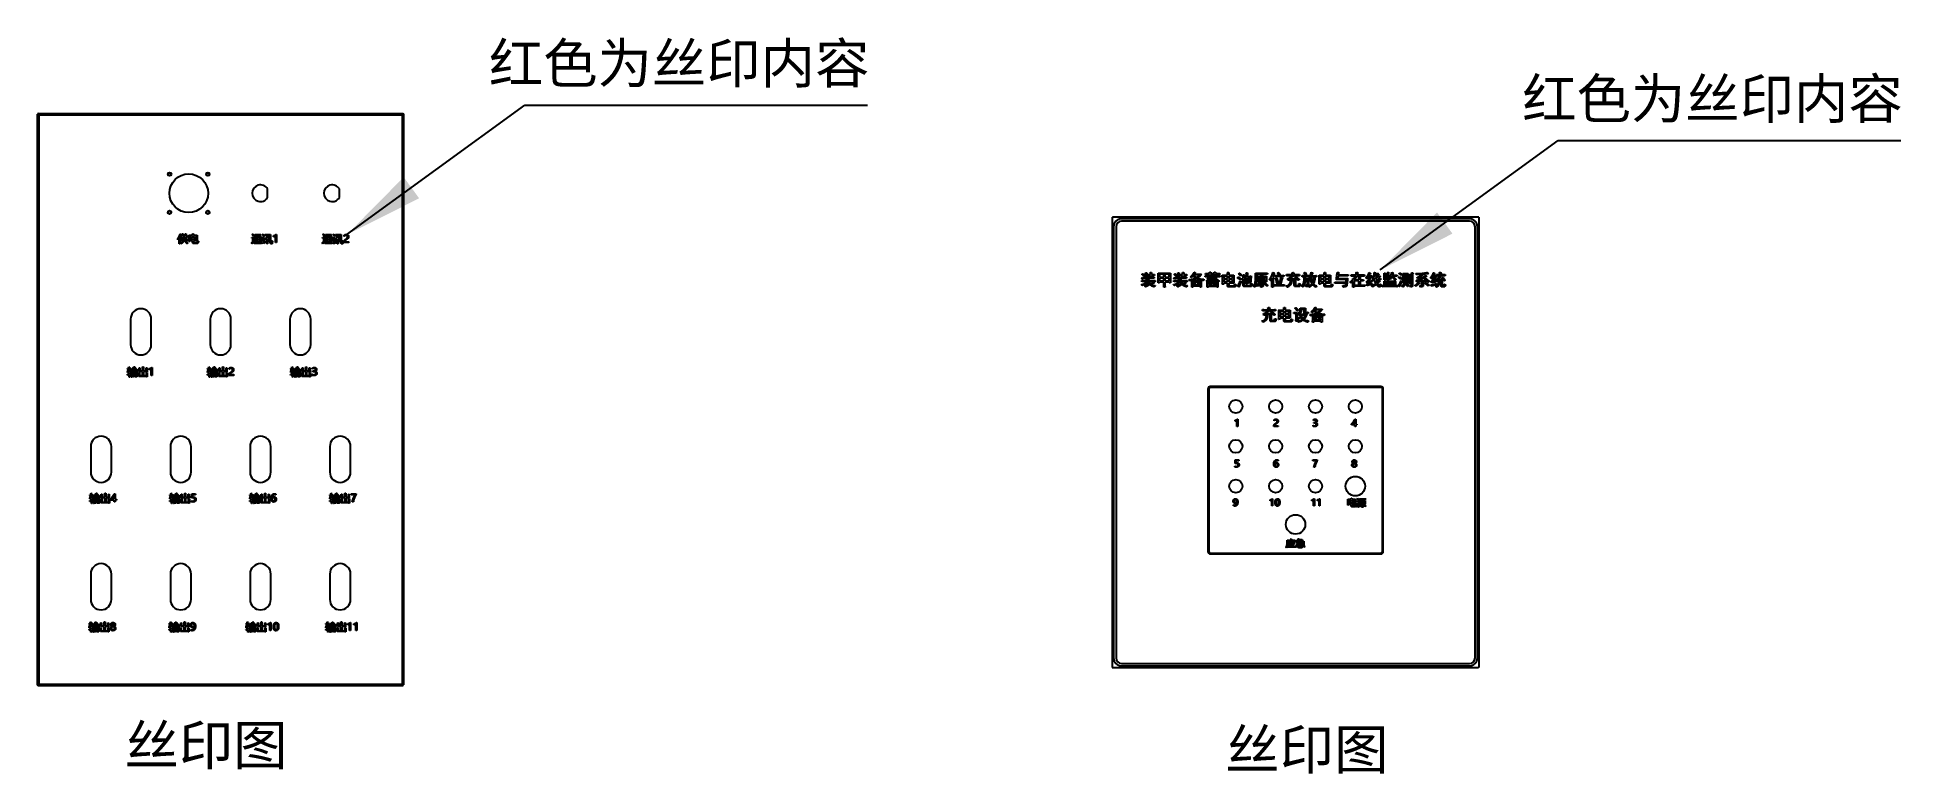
# Model space of a CAD drawing. Header units: millimetres. Extents: x 1359 to 3697, y -340 to 585.
import ezdxf

# ---------------------------------------------------------------- set-up
doc = ezdxf.new("R2010")
doc.units = ezdxf.units.MM
doc.styles.get("Standard").update_dxf_attribs({"font": 'Gothic.ttf'})
doc.dimstyles.new('ISO-25', dxfattribs={"dimtxt": 2.5, "dimasz": 2.5, "dimexe": 1.25, "dimexo": 0.625, "dimtad": 1, "dimtxsty": 'Standard', "dimcen": 2.5, "dimadec": 0, "dimazin": 0, "dimtfac": 1, "dimtmove": 0, "dimatfit": 3, "dimfxl": 1, "dimarcsym": 0})

msp = doc.modelspace()

# ---------------------------------------------------------------- texts
at = {"color": 1, "char_height": 50, "attachment_point": 1}
for s, insert in [('{\\fSimSun|b0|i0|c134|p2;红色为丝印内容}', (1925.5, 577.1)), ('{\\fSimSun|b0|i0|c134|p2;红色为丝印内容}', (3221.8, 532.7)), ('{\\fSimSun|b0|i0|c134|p2;丝印图}', (1468.4, -278.9)), ('{\\fSimSun|b0|i0|c134|p2;丝印图}', (2849.4, -284.3))]:
    msp.add_mtext_dynamic_manual_height_columns(s, width=621.176, gutter_width=17.5, heights=[0], dxfattribs=dict(at, insert=insert))

# ---------------------------------------------------------------- linework, layer by layer
at = {"color": 7, "linetype": 'Continuous', "lineweight": 25}
for p, q in [((1359, 488.2), (1359, -228.1)), ((1359, 488.2), (1359.8, 488.2)), ((1359.9, 489), (1818.1, 489)), ((1359.9, 489), (1359.9, 488.2)), ((1360.8, 487.2), (1360.8, -227.2)), ((1817.2, 487.2), (1360.8, 487.2)), ((1817.2, -227.2), (1817.2, 487.2)), ((1818.1, 489), (1818.1, 488.2)), ((1819, 488.2), (1818.2, 488.2)), ((1819, -228.1), (1819, 488.2)), ((1648, 383.6), (1648, 394.4)), ((1738, 383.6), (1738, 394.4)), ((2707.5, 358.8), (2707.5, -206.2)), ((2707.5, 358.8), (2708.3, 358.8)), ((3166.6, 358.8), (2708.4, 358.8)), ((3167.5, 358.8), (3166.7, 358.8)), ((3167.5, 358.8), (3167.5, -206.2)), ((1476, 231), (1476, 199)), ((1502, 199), (1502, 231)), ((1576, 231), (1576, 199)), ((1602, 199), (1602, 231)), ((1676, 231), (1676, 199)), ((1702, 199), (1702, 231)), ((1426, 71), (1426, 39)), ((1452, 39), (1452, 71)), ((1526, 71), (1526, 39)), ((1552, 39), (1552, 71)), ((1626, 71), (1626, 39)), ((1652, 39), (1652, 71)), ((1726, 71), (1726, 39)), ((1752, 39), (1752, 71)), ((1426, -89), (1426, -121)), ((1452, -121), (1452, -89)), ((1526, -89), (1526, -121)), ((1552, -121), (1552, -89)), ((1626, -89), (1626, -121)), ((1652, -121), (1652, -89)), ((1726, -89), (1726, -121)), ((1752, -121), (1752, -89)), ((2707.5, -206.2), (2708.3, -206.2)), ((2708.4, -206.2), (3166.6, -206.2)), ((3167.5, -206.2), (3166.7, -206.2)), ((1359, -228.1), (1359.8, -228.1)), ((1359.9, -229), (1359.9, -228.2)), ((1359.9, -229), (1818.1, -229)), ((1360.8, -227.2), (1817.2, -227.2)), ((1818.1, -229), (1818.1, -228.2)), ((1819, -228.1), (1818.2, -228.1))]:
    msp.add_line(p, q, dxfattribs=at)
at = {"color": 1, "linetype": 'Continuous', "lineweight": 25}
for p, q in [((3155.7, 357), (2719.3, 357)), ((3155.7, 354), (2719.3, 354)), ((1536.9, 325.4), (1536.9, 332.6)), ((1537.9, 334.5), (1537.9, 325.4)), ((1538.3, 338.1), (1539.2, 337.7)), ((1538.6, 330.6), (1540.8, 330.6)), ((1538.6, 329.7), (1538.6, 330.6)), ((1548, 329.7), (1538.6, 329.7)), ((1539.1, 335.2), (1540.8, 335.2)), ((1539.1, 334.2), (1539.1, 335.2)), ((1540.8, 334.2), (1539.1, 334.2)), ((1540.8, 338), (1541.9, 338)), ((1540.8, 335.2), (1540.8, 338)), ((1540.8, 330.6), (1540.8, 334.2)), ((1541.7, 329.3), (1542.5, 328.7)), ((1541.9, 338), (1541.9, 335.2)), ((1541.9, 335.2), (1544.7, 335.2)), ((1544.7, 334.2), (1541.9, 334.2)), ((1541.9, 334.2), (1541.9, 330.6)), ((1541.9, 330.6), (1544.7, 330.6)), ((1544.1, 328.7), (1544.8, 329.3)), ((1544.7, 338), (1545.8, 338)), ((1544.7, 335.2), (1544.7, 338)), ((1544.7, 330.6), (1544.7, 334.2)), ((1545.8, 338), (1545.8, 335.2)), ((1545.8, 335.2), (1547.5, 335.2)), ((1545.8, 334.2), (1545.8, 330.6)), ((1547.5, 334.2), (1545.8, 334.2)), ((1545.8, 330.6), (1548, 330.6)), ((1547.5, 335.2), (1547.5, 334.2)), ((1548, 330.6), (1548, 329.7)), ((1549.1, 336.4), (1553.9, 336.4)), ((1549.1, 328.3), (1549.1, 336.4)), ((1550.2, 328.3), (1549.1, 328.3)), ((1550.2, 335.4), (1550.2, 333.2)), ((1553.9, 335.4), (1550.2, 335.4)), ((1550.2, 333.2), (1553.9, 333.2)), ((1553.9, 332.2), (1550.2, 332.2)), ((1550.2, 332.2), (1550.2, 330.2)), ((1550.2, 330.2), (1553.9, 330.2)), ((1550.2, 329.2), (1550.2, 328.3)), ((1553.9, 329.2), (1550.2, 329.2)), ((1553.9, 338.1), (1555, 338.1)), ((1553.9, 336.4), (1553.9, 338.1)), ((1553.9, 333.2), (1553.9, 335.4)), ((1553.9, 330.2), (1553.9, 332.2)), ((1553.9, 327.7), (1553.9, 329.2)), ((1555, 338.1), (1555, 336.4)), ((1555, 336.4), (1559.7, 336.4)), ((1555, 335.4), (1555, 333.2)), ((1558.6, 335.4), (1555, 335.4)), ((1555, 333.2), (1558.6, 333.2)), ((1558.6, 332.2), (1555, 332.2)), ((1555, 332.2), (1555, 330.2)), ((1555, 330.2), (1558.6, 330.2)), ((1555, 329.2), (1555, 327.7)), ((1559.7, 329.2), (1555, 329.2)), ((1558.6, 333.2), (1558.6, 335.4)), ((1558.6, 330.2), (1558.6, 332.2)), ((1559.7, 336.4), (1559.7, 329.2)), ((1628.1, 333.6), (1630.6, 333.6)), ((1628.1, 332.6), (1628.1, 333.6)), ((1629.6, 332.6), (1628.1, 332.6)), ((1628.7, 337.3), (1629.6, 337.8)), ((1629.6, 328.3), (1629.6, 332.6)), ((1631.3, 335.4), (1630.5, 334.8)), ((1630.6, 333.6), (1630.6, 328)), ((1632, 337.3), (1639.6, 337.3)), ((1632, 336.5), (1632, 337.3)), ((1637.9, 336.5), (1632, 336.5)), ((1632.3, 334.7), (1635.3, 334.7)), ((1632.3, 327.3), (1632.3, 334.7)), ((1633.1, 327.3), (1632.3, 327.3)), ((1635.6, 333.8), (1633.1, 333.8)), ((1633.1, 333.8), (1633.1, 332.6)), ((1633.1, 332.6), (1635.6, 332.6)), ((1635.6, 331.7), (1633.1, 331.7)), ((1633.1, 331.7), (1633.1, 330.5)), ((1633.1, 330.5), (1635.6, 330.5)), ((1633.1, 329.7), (1633.1, 327.3)), ((1635.6, 329.7), (1633.1, 329.7)), ((1633.4, 335.6), (1633.9, 336.2)), ((1635.6, 332.6), (1635.6, 333.8)), ((1635.6, 330.5), (1635.6, 331.7)), ((1635.6, 327.6), (1635.6, 329.7)), ((1636.4, 327.6), (1635.6, 327.6)), ((1635.7, 335.3), (1637.9, 336.5)), ((1638.9, 333.8), (1636.4, 333.8)), ((1636.4, 333.8), (1636.4, 332.6)), ((1636.4, 332.6), (1638.9, 332.6)), ((1638.9, 331.7), (1636.4, 331.7)), ((1636.4, 331.7), (1636.4, 330.5)), ((1636.4, 330.5), (1638.9, 330.5)), ((1636.4, 329.7), (1636.4, 327.6)), ((1638.9, 329.7), (1636.4, 329.7)), ((1639.6, 336.5), (1636.5, 334.9)), ((1637, 334.7), (1639.7, 334.7)), ((1638.9, 332.6), (1638.9, 333.8)), ((1638.9, 330.5), (1638.9, 331.7)), ((1638.9, 329), (1638.9, 329.7)), ((1639.6, 337.3), (1639.6, 336.5)), ((1639.7, 334.7), (1639.7, 328.8)), ((1641.2, 333.6), (1643.6, 333.6)), ((1641.2, 332.6), (1641.2, 333.6)), ((1642.6, 332.6), (1641.2, 332.6)), ((1641.5, 337.1), (1642.2, 337.7)), ((1642.6, 327.8), (1642.6, 332.6)), ((1644.2, 335.6), (1643.4, 334.9)), ((1643.6, 333.6), (1643.6, 327.6)), ((1644.4, 332.5), (1646.8, 332.5)), ((1644.4, 331.5), (1644.4, 332.5)), ((1646.8, 331.5), (1644.4, 331.5)), ((1644.5, 337.3), (1651.5, 337.3)), ((1644.5, 336.4), (1644.5, 337.3)), ((1646.8, 336.4), (1644.5, 336.4)), ((1646.8, 332.5), (1646.8, 336.4)), ((1646.8, 325.4), (1646.8, 331.5)), ((1647.8, 336.4), (1647.8, 332.5)), ((1650.6, 336.4), (1647.8, 336.4)), ((1647.8, 332.5), (1650.1, 332.5)), ((1647.8, 331.5), (1647.8, 325.4)), ((1650.1, 331.5), (1647.8, 331.5)), ((1650.1, 332.5), (1650.1, 331.5)), ((1650.6, 332.9), (1650.6, 336.4)), ((1651.5, 337.3), (1651.5, 333.4)), ((1655.4, 334.4), (1655.4, 335.6)), ((1657.8, 327.1), (1657.8, 335.6)), ((1658.5, 337.2), (1659, 337.2)), ((1659, 337.2), (1659, 327.1)), ((1716.8, 333.6), (1719.2, 333.6)), ((1716.8, 332.6), (1716.8, 333.6)), ((1718.3, 332.6), (1716.8, 332.6)), ((1717.4, 337.3), (1718.2, 337.8)), ((1718.3, 328.3), (1718.3, 332.6)), ((1720, 335.4), (1719.1, 334.8)), ((1719.2, 333.6), (1719.2, 328)), ((1720.7, 337.3), (1728.3, 337.3)), ((1720.7, 336.5), (1720.7, 337.3)), ((1726.6, 336.5), (1720.7, 336.5)), ((1720.9, 334.7), (1723.9, 334.7)), ((1720.9, 327.3), (1720.9, 334.7)), ((1721.8, 327.3), (1720.9, 327.3)), ((1724.2, 333.8), (1721.8, 333.8)), ((1721.8, 333.8), (1721.8, 332.6)), ((1721.8, 332.6), (1724.2, 332.6)), ((1724.2, 331.7), (1721.8, 331.7)), ((1721.8, 331.7), (1721.8, 330.5)), ((1721.8, 330.5), (1724.2, 330.5)), ((1721.8, 329.7), (1721.8, 327.3)), ((1724.2, 329.7), (1721.8, 329.7)), ((1722, 335.6), (1722.6, 336.2)), ((1724.2, 332.6), (1724.2, 333.8)), ((1724.2, 330.5), (1724.2, 331.7)), ((1724.2, 327.6), (1724.2, 329.7)), ((1725.1, 327.6), (1724.2, 327.6)), ((1724.3, 335.3), (1726.6, 336.5)), ((1727.5, 333.8), (1725.1, 333.8)), ((1725.1, 333.8), (1725.1, 332.6)), ((1725.1, 332.6), (1727.5, 332.6)), ((1727.5, 331.7), (1725.1, 331.7)), ((1725.1, 331.7), (1725.1, 330.5)), ((1725.1, 330.5), (1727.5, 330.5)), ((1725.1, 329.7), (1725.1, 327.6)), ((1727.5, 329.7), (1725.1, 329.7)), ((1728.3, 336.5), (1725.2, 334.9)), ((1725.7, 334.7), (1728.4, 334.7)), ((1727.5, 332.6), (1727.5, 333.8)), ((1727.5, 330.5), (1727.5, 331.7)), ((1727.5, 329), (1727.5, 329.7)), ((1728.3, 337.3), (1728.3, 336.5)), ((1728.4, 334.7), (1728.4, 328.8)), ((1729.8, 333.6), (1732.3, 333.6)), ((1729.8, 332.6), (1729.8, 333.6)), ((1731.3, 332.6), (1729.8, 332.6)), ((1730.2, 337.1), (1730.9, 337.7)), ((1731.3, 327.8), (1731.3, 332.6)), ((1732.9, 335.6), (1732.1, 334.9)), ((1732.3, 333.6), (1732.3, 327.6)), ((1733, 332.5), (1735.4, 332.5)), ((1733, 331.5), (1733, 332.5)), ((1735.4, 331.5), (1733, 331.5)), ((1733.1, 337.3), (1740.2, 337.3)), ((1733.1, 336.4), (1733.1, 337.3)), ((1735.4, 336.4), (1733.1, 336.4)), ((1735.4, 332.5), (1735.4, 336.4)), ((1735.4, 325.4), (1735.4, 331.5)), ((1736.4, 336.4), (1736.4, 332.5)), ((1739.2, 336.4), (1736.4, 336.4)), ((1736.4, 332.5), (1738.7, 332.5)), ((1736.4, 331.5), (1736.4, 325.4)), ((1738.7, 331.5), (1736.4, 331.5)), ((1738.7, 332.5), (1738.7, 331.5)), ((1739.2, 332.9), (1739.2, 336.4)), ((1740.2, 337.3), (1740.2, 333.4)), ((1743.5, 327.1), (1743.5, 327.6)), ((1743.9, 334.9), (1743.9, 336.1)), ((1744.8, 328.2), (1749.7, 328.2)), ((1749.7, 328.2), (1749.7, 327.1)), ((2709.3, 347), (2709.3, -194.4)), ((2712.3, 347), (2712.3, -194.4)), ((3162.7, -194.4), (3162.7, 347)), ((3165.7, -194.4), (3165.7, 347)), ((1537.9, 325.4), (1536.9, 325.4)), ((1548, 326.2), (1547.2, 325.4)), ((1559.1, 325.9), (1555.7, 325.9)), ((1555.8, 326.9), (1558.7, 326.9)), ((1628.5, 325.6), (1628, 326.7)), ((1636.1, 325.8), (1633.1, 325.8)), ((1633.2, 326.7), (1636.4, 326.6)), ((1640.3, 325.8), (1636.1, 325.8)), ((1636.4, 326.6), (1640.7, 326.7)), ((1643, 325.6), (1642.2, 326.5)), ((1647.8, 325.4), (1646.8, 325.4)), ((1659, 327.1), (1657.8, 327.1)), ((1717.2, 325.6), (1716.7, 326.7)), ((1724.8, 325.8), (1721.7, 325.8)), ((1721.9, 326.7), (1725.1, 326.6)), ((1729, 325.8), (1724.8, 325.8)), ((1725.1, 326.6), (1729.4, 326.7)), ((1731.7, 325.6), (1730.8, 326.5)), ((1736.4, 325.4), (1735.4, 325.4)), ((1749.7, 327.1), (1743.5, 327.1)), ((2749.4, 289.2), (2750.9, 289.2)), ((2750.9, 281), (2749.4, 281)), ((2749.5, 284.7), (2749.5, 287)), ((2750.8, 287), (2750.8, 283.3)), ((2751.9, 285.8), (2751.9, 287.2)), ((2752.7, 282.2), (2752.7, 283.5)), ((2754.3, 287.1), (2755.4, 287.1)), ((2755.4, 285.9), (2754.3, 285.9)), ((2754.5, 283.4), (2755.4, 283.4)), ((2758.3, 282.3), (2754.7, 282.3)), ((2755.3, 289.4), (2756.9, 289.4)), ((2755.4, 283.4), (2755.4, 285.9)), ((2756.8, 287.1), (2758.8, 287.1)), ((2756.8, 285.9), (2756.8, 283.4)), ((2758.8, 285.9), (2756.8, 285.9)), ((2756.8, 283.4), (2758.3, 283.4)), ((2760, 283.5), (2760, 282.2)), ((2760.7, 287.2), (2760.7, 285.8)), ((2765.1, 288.8), (2780.6, 288.8)), ((2765.2, 279.7), (2765.2, 286.2)), ((2772.2, 287.5), (2766.7, 287.5)), ((2766.7, 287.5), (2766.7, 283.8)), ((2766.7, 283.8), (2772.2, 283.8)), ((2772.2, 282.5), (2766.7, 282.5)), ((2766.7, 282.5), (2766.7, 278.9)), ((2772.2, 283.8), (2772.2, 287.5)), ((2772.2, 278.9), (2772.2, 282.5)), ((2778.9, 287.5), (2773.7, 287.5)), ((2773.7, 287.5), (2773.7, 283.8)), ((2773.7, 283.8), (2778.9, 283.8)), ((2778.9, 282.5), (2773.7, 282.5)), ((2773.7, 282.5), (2773.7, 278.9)), ((2778.9, 283.8), (2778.9, 287.5)), ((2778.9, 278.9), (2778.9, 282.5)), ((2780.5, 286), (2780.5, 279.6)), ((2789.8, 289.2), (2791.3, 289.2)), ((2791.3, 281), (2789.8, 281)), ((2789.9, 284.7), (2789.9, 287)), ((2791.2, 287), (2791.2, 283.3)), ((2792.3, 285.8), (2792.3, 287.2)), ((2793.1, 282.2), (2793.1, 283.5)), ((2794.7, 287.1), (2795.8, 287.1)), ((2795.8, 285.9), (2794.7, 285.9)), ((2794.9, 283.4), (2795.8, 283.4)), ((2798.7, 282.3), (2795.1, 282.3)), ((2795.7, 289.4), (2797.3, 289.4)), ((2795.8, 283.4), (2795.8, 285.9)), ((2797.2, 287.1), (2799.3, 287.1)), ((2797.2, 285.9), (2797.2, 283.4)), ((2799.3, 285.9), (2797.2, 285.9)), ((2797.2, 283.4), (2798.7, 283.4)), ((2800.5, 283.5), (2800.5, 282.2)), ((2801.2, 287.2), (2801.2, 285.8)), ((2810, 286.4), (2809.8, 286.2)), ((2817, 286.4), (2810, 286.4)), ((2810.6, 287.5), (2819.3, 287.5)), ((2812, 289.1), (2811.3, 288.5)), ((2824.1, 284), (2824.1, 285.3)), ((2824.5, 287), (2824.5, 288.3)), ((2826.9, 288.2), (2829.5, 288.2)), ((2829.5, 287.1), (2826.9, 287.1)), ((2827.6, 285.2), (2832.7, 285.2)), ((2831.3, 284.1), (2827.6, 284.1)), ((2829.4, 289.8), (2831.1, 289.8)), ((2830.9, 285.9), (2829.4, 285.9)), ((2830.9, 288.2), (2835.6, 288.2)), ((2835.6, 287.1), (2830.9, 287.1)), ((2830.9, 287.1), (2830.9, 285.9)), ((2831.2, 282.7), (2835.2, 282.7)), ((2839.5, 284.1), (2833.2, 284.1)), ((2834.4, 285.2), (2839.5, 285.2)), ((2835.5, 289.9), (2837.1, 289.9)), ((2835.6, 286), (2835.6, 287.1)), ((2837.1, 286), (2835.6, 286)), ((2837, 288.2), (2840.2, 288.2)), ((2840.2, 287.1), (2837, 287.1)), ((2842.5, 288.3), (2842.5, 287)), ((2842.8, 285.3), (2842.8, 284)), ((2845.6, 286.3), (2852, 286.3)), ((2852, 284.9), (2847.4, 284.9)), ((2847.4, 284.9), (2847.4, 282)), ((2847.4, 282), (2852, 282)), ((2852, 280.8), (2847.4, 280.8)), ((2847.4, 280.8), (2847.4, 277.6)), ((2851.9, 289.6), (2853.7, 289.6)), ((2852, 282), (2852, 284.9)), ((2852, 277.6), (2852, 280.8)), ((2853.6, 286.3), (2860, 286.3)), ((2858.3, 284.9), (2853.6, 284.9)), ((2853.6, 284.9), (2853.6, 282)), ((2853.6, 282), (2858.3, 282)), ((2858.3, 280.8), (2853.6, 280.8)), ((2853.6, 280.8), (2853.6, 277.6)), ((2858.3, 282), (2858.3, 284.9)), ((2858.3, 277.6), (2858.3, 280.8)), ((2869.6, 281.5), (2871.7, 282.1)), ((2870, 280), (2869.6, 281.5)), ((2871.7, 280.6), (2870, 280)), ((2871.7, 286.6), (2873.3, 286.6)), ((2871.7, 282.1), (2871.7, 284)), ((2871.7, 274.2), (2871.7, 280.6)), ((2873.2, 284.1), (2873.2, 282.6)), ((2873.2, 282.6), (2875.8, 283.4)), ((2875.8, 281.9), (2873.2, 281.2)), ((2873.2, 281.2), (2873.2, 274.4)), ((2875.7, 289.2), (2877.3, 289.2)), ((2875.8, 283.4), (2875.8, 286.6)), ((2875.8, 277.7), (2875.8, 281.9)), ((2877.2, 286.5), (2877.2, 283.8)), ((2877.2, 283.8), (2881.8, 285.3)), ((2880.1, 283.3), (2877.2, 282.4)), ((2877.2, 282.4), (2877.2, 277.7)), ((2880, 279.6), (2880.1, 283.3)), ((2881.8, 285.3), (2881.4, 278.7)), ((2887.1, 288.7), (2899.8, 288.7)), ((2887.2, 280.4), (2887.2, 286.2)), ((2899.8, 287.4), (2888.8, 287.4)), ((2888.8, 287.4), (2888.8, 280.7)), ((2890.7, 284.9), (2893.9, 284.9)), ((2890.8, 280.1), (2890.8, 282.7)), ((2899.5, 283.7), (2892.3, 283.7)), ((2892.3, 283.7), (2892.3, 281.9)), ((2892.3, 281.9), (2899.5, 281.9)), ((2899.5, 280.8), (2892.3, 280.8)), ((2892.3, 280.8), (2892.3, 279.1)), ((2894.4, 287.2), (2896.1, 286.7)), ((2895.3, 284.9), (2901.2, 284.9)), ((2899.5, 281.9), (2899.5, 283.7)), ((2899.5, 279.1), (2899.5, 280.8)), ((2901.1, 282.7), (2901.1, 280.2)), ((2902.3, 288.7), (2902.3, 287.3)), ((2907.8, 274.9), (2907.8, 282.5)), ((2909.3, 285), (2909.3, 275)), ((2911.4, 284.5), (2911.4, 286)), ((2913.7, 285.9), (2920.8, 285.9)), ((2920.7, 284.5), (2913.7, 284.5)), ((2922.9, 286), (2922.9, 284.5)), ((2926.2, 285.3), (2926.2, 286.8)), ((2929, 286.8), (2933.9, 286.8)), ((2932.2, 285.3), (2929, 285.3)), ((2930.3, 281.6), (2938.5, 281.9)), ((2940, 285.3), (2932.8, 285.3)), ((2935.8, 286.8), (2939.9, 286.8)), ((2937.3, 280.7), (2937.3, 274.2)), ((2942.6, 286.8), (2942.6, 285.3)), ((2945.6, 284.2), (2945.6, 285.7)), ((2947.9, 285.6), (2952.2, 285.6)), ((2952.2, 284.2), (2949.7, 284.2)), ((2949.7, 284.2), (2949.7, 281.5)), ((2949.7, 281.5), (2953.9, 281.5)), ((2954.5, 285.7), (2954.5, 284.2)), ((2957, 284.2), (2956.3, 282.7)), ((2956.3, 282.7), (2957.2, 282.9)), ((2960.4, 284.2), (2957, 284.2)), ((2957.5, 285.5), (2961.2, 285.5)), ((2963.7, 285.6), (2963.7, 284.1)), ((2966.9, 286.3), (2973.3, 286.3)), ((2973.3, 284.9), (2968.7, 284.9)), ((2968.7, 284.9), (2968.7, 282)), ((2968.7, 282), (2973.3, 282)), ((2973.3, 280.8), (2968.7, 280.8)), ((2968.7, 280.8), (2968.7, 277.6)), ((2973.2, 289.6), (2974.9, 289.6)), ((2973.3, 282), (2973.3, 284.9)), ((2973.3, 277.6), (2973.3, 280.8)), ((2974.8, 286.3), (2981.2, 286.3)), ((2979.6, 284.9), (2974.8, 284.9)), ((2974.8, 284.9), (2974.8, 282)), ((2974.8, 282), (2979.6, 282)), ((2979.6, 280.8), (2974.8, 280.8)), ((2974.8, 280.8), (2974.8, 277.6)), ((2979.6, 282), (2979.6, 284.9)), ((2979.6, 277.6), (2979.6, 280.8)), ((3001.1, 280.6), (2988.6, 280.6)), ((2990.9, 285.3), (2990.4, 281.9)), ((2990.4, 281.9), (3003, 281.9)), ((3000.7, 285.3), (2990.9, 285.3)), ((2991, 286.7), (3000.5, 286.7)), ((3003.3, 286.8), (3003.3, 285.3)), ((3007.2, 285), (3007.2, 286.5)), ((3009.4, 282.1), (3010.7, 282.1)), ((3010.5, 286.4), (3012.9, 286.4)), ((3012.4, 285.1), (3010.5, 285.1)), ((3021, 285.1), (3014.2, 285.1)), ((3014.6, 286.4), (3021, 286.4)), ((3016.8, 283.9), (3018.6, 283.9)), ((3016.9, 280.3), (3016.9, 281.4)), ((3018.5, 281.4), (3018.5, 280.3)), ((3024, 286.5), (3024, 285)), ((3033.6, 282.3), (3033.3, 283.8)), ((3036.3, 284.2), (3036.3, 286.8)), ((3037.9, 284.5), (3040.6, 285)), ((3040.8, 283.8), (3038, 283.3)), ((3038.2, 281.1), (3041.2, 281.6)), ((3039.3, 287.9), (3040.5, 288.6)), ((3043.3, 285.7), (3043.6, 284.2)), ((3044.2, 282.4), (3044.5, 280.9)), ((3048.5, 288.7), (3050.2, 288.7)), ((3048.6, 283.3), (3048.6, 286.4)), ((3050.1, 286.2), (3050.1, 283.3)), ((3052.6, 289.6), (3054.3, 289.6)), ((3052.7, 282.8), (3052.7, 287.2)), ((3054.2, 287.3), (3054.2, 282.8)), ((3062.3, 284.9), (3058.5, 284.9)), ((3058.8, 286.2), (3062.4, 286.2)), ((3062.2, 279.9), (3060.6, 281.6)), ((3065.1, 286.3), (3065.1, 284.8)), ((3071.9, 288.1), (3078.6, 288.1)), ((3072, 280.2), (3072, 285.8)), ((3073.3, 286.8), (3073.3, 277.4)), ((3077.1, 286.8), (3073.3, 286.8)), ((3077.1, 277.4), (3077.1, 286.8)), ((3078.5, 285.8), (3078.5, 280.2)), ((3079.9, 286.7), (3081.5, 286.7)), ((3080, 278.9), (3080, 284.5)), ((3081.4, 284.5), (3081.4, 278.9)), ((3082.8, 289.2), (3084.5, 289.2)), ((3082.9, 274), (3082.9, 287)), ((3084.4, 287), (3084.4, 273.2)), ((3093.1, 283.5), (3097.1, 283.5)), ((3114.1, 285.4), (3114.1, 286.8)), ((3116.6, 286.8), (3122.6, 286.8)), ((3117.9, 285.5), (3116.6, 285.5)), ((3122.6, 285.5), (3118.2, 285.5)), ((3125.1, 286.8), (3125.1, 285.4)), ((2744.5, 278), (2744.5, 279.4)), ((2747.1, 279.3), (2752.5, 279.3)), ((2751, 278.1), (2747.1, 278.1)), ((2749.1, 273.7), (2749.1, 275.1)), ((2750.4, 275.9), (2750.4, 273.4)), ((2752.8, 279.3), (2758.6, 279.3)), ((2758.6, 278.1), (2753.4, 278.1)), ((2761.3, 279.3), (2761.3, 278)), ((2766.7, 276.4), (2765.1, 276.4)), ((2766.7, 278.9), (2772.2, 278.9)), ((2772.2, 277.5), (2766.7, 277.5)), ((2766.7, 277.5), (2766.7, 276.4)), ((2773.8, 271.2), (2772.1, 271.2)), ((2772.2, 274.4), (2772.2, 277.5)), ((2773.7, 278.9), (2778.9, 278.9)), ((2778.9, 277.5), (2773.7, 277.5)), ((2773.7, 277.5), (2773.7, 274.4)), ((2778.9, 276.4), (2778.9, 277.5)), ((2780.6, 276.4), (2778.9, 276.4)), ((2784.9, 278), (2784.9, 279.4)), ((2787.5, 279.3), (2792.9, 279.3)), ((2791.4, 278.1), (2787.5, 278.1)), ((2789.5, 273.7), (2789.5, 275.1)), ((2790.8, 275.9), (2790.8, 273.4)), ((2793.2, 279.3), (2799, 279.3)), ((2799, 278.1), (2793.8, 278.1)), ((2801.7, 279.3), (2801.7, 278)), ((2807.3, 279.6), (2819.2, 279.6)), ((2808.8, 271.2), (2807.3, 271.2)), ((2812.5, 278.4), (2808.8, 278.4)), ((2808.8, 278.4), (2808.8, 276.5)), ((2808.8, 276.5), (2812.5, 276.5)), ((2812.5, 275.3), (2808.8, 275.3)), ((2808.8, 275.3), (2808.8, 273.5)), ((2808.8, 273.5), (2812.5, 273.5)), ((2817.7, 272.2), (2808.8, 272.2)), ((2808.8, 272.2), (2808.8, 271.2)), ((2812.5, 276.5), (2812.5, 278.4)), ((2812.5, 273.5), (2812.5, 275.3)), ((2817.7, 278.4), (2814, 278.4)), ((2814, 278.4), (2814, 276.5)), ((2814, 276.5), (2817.7, 276.5)), ((2817.7, 275.3), (2814, 275.3)), ((2814, 275.3), (2814, 273.5)), ((2814, 273.5), (2817.7, 273.5)), ((2817.7, 276.5), (2817.7, 278.4)), ((2817.7, 273.5), (2817.7, 275.3)), ((2817.7, 271.2), (2817.7, 272.2)), ((2819.2, 271.2), (2817.7, 271.2)), ((2826.6, 277.9), (2840.2, 277.9)), ((2828.2, 271), (2826.6, 271)), ((2832.7, 276.8), (2828.2, 276.8)), ((2828.2, 276.8), (2828.2, 275.4)), ((2828.2, 275.4), (2832.7, 275.4)), ((2832.7, 274.4), (2828.2, 274.4)), ((2828.2, 274.4), (2828.2, 273)), ((2828.2, 273), (2832.7, 273)), ((2838.6, 272), (2828.2, 272)), ((2828.2, 272), (2828.2, 271)), ((2832.7, 275.4), (2832.7, 276.8)), ((2832.7, 273), (2832.7, 274.4)), ((2838.6, 276.8), (2834.1, 276.8)), ((2834.1, 276.8), (2834.1, 275.4)), ((2834.1, 275.4), (2838.6, 275.4)), ((2838.6, 274.4), (2834.1, 274.4)), ((2834.1, 274.4), (2834.1, 273)), ((2834.1, 273), (2838.6, 273)), ((2838.6, 275.4), (2838.6, 276.8)), ((2838.6, 273), (2838.6, 274.4)), ((2838.6, 271.2), (2838.6, 272)), ((2840.2, 271.2), (2838.6, 271.2)), ((2847.4, 274.8), (2845.6, 274.8)), ((2847.4, 277.6), (2852, 277.6)), ((2852, 276.3), (2847.4, 276.3)), ((2847.4, 276.3), (2847.4, 274.8)), ((2852, 273.5), (2852, 276.3)), ((2853.6, 277.6), (2858.3, 277.6)), ((2860, 276.3), (2853.6, 276.3)), ((2853.6, 276.3), (2853.6, 274.1)), ((2860.4, 271.4), (2854.2, 271.4)), ((2855.1, 272.7), (2859.3, 272.7)), ((2880.3, 271.8), (2873.9, 271.8)), ((2874.7, 273.3), (2880, 273.3)), ((2877.3, 275.1), (2875.7, 275.1)), ((2895.2, 277.8), (2890.7, 277.8)), ((2892.3, 279.1), (2899.5, 279.1)), ((2895.2, 273.7), (2895.2, 277.8)), ((2901.2, 277.8), (2896.8, 277.8)), ((2896.8, 277.8), (2896.8, 273)), ((2909.4, 271.1), (2907.7, 271.1)), ((2910.7, 272.6), (2910.7, 274.2)), ((2913.2, 274.1), (2917.1, 274.1)), ((2921.4, 272.7), (2913.3, 272.7)), ((2918.7, 274.1), (2921.4, 274.1)), ((2923.5, 274.2), (2923.5, 272.6)), ((2935.9, 280.5), (2932.8, 280.3)), ((2935.9, 273.4), (2935.9, 280.5)), ((2941.1, 271.8), (2937.7, 271.8)), ((2938.4, 273.2), (2940.6, 273.2)), ((2952.5, 280.3), (2949.7, 280.3)), ((2968.7, 274.8), (2966.9, 274.8)), ((2968.7, 277.6), (2973.3, 277.6)), ((2973.3, 276.3), (2968.7, 276.3)), ((2968.7, 276.3), (2968.7, 274.8)), ((2973.3, 273.5), (2973.3, 276.3)), ((2974.8, 277.6), (2979.6, 277.6)), ((2981.2, 276.3), (2974.8, 276.3)), ((2974.8, 276.3), (2974.8, 274.1)), ((2981.6, 271.4), (2975.5, 271.4)), ((2976.3, 272.7), (2980.5, 272.7)), ((2986.6, 275.9), (2986.6, 277.5)), ((2989.6, 277.4), (2996.6, 277.4)), ((2997.2, 276), (2989.6, 276)), ((2999.2, 277.5), (2999.2, 275.9)), ((3002.6, 279.7), (3001.9, 273.5)), ((3011.1, 271.1), (3009.4, 271.1)), ((3009.5, 274.2), (3009.5, 278.3)), ((3011, 279.7), (3011, 274.2)), ((3011.9, 272.3), (3011.9, 273.7)), ((3012.7, 278.9), (3012.7, 280.4)), ((3015.1, 273.7), (3016.9, 273.7)), ((3021.5, 272.4), (3015.1, 272.4)), ((3015.4, 280.3), (3016.9, 280.3)), ((3016.9, 278.9), (3015.4, 278.9)), ((3016.9, 273.7), (3016.9, 278.9)), ((3018.5, 280.3), (3020.3, 280.3)), ((3020.3, 278.9), (3018.5, 278.9)), ((3018.5, 278.9), (3018.5, 273.7)), ((3018.5, 273.7), (3021.5, 273.7)), ((3022.9, 280.4), (3022.9, 278.9)), ((3024.2, 273.7), (3024.2, 272.3)), ((3033.7, 278.9), (3033.4, 280.4)), ((3041.5, 280.4), (3038.4, 279.8)), ((3046.4, 271.7), (3046.4, 273.3)), ((3050.2, 280.5), (3048.5, 280.5)), ((3048.5, 278.8), (3063.1, 278.8)), ((3048.6, 273.2), (3048.6, 276.2)), ((3052.9, 277.4), (3050.1, 277.4)), ((3050.1, 277.4), (3050.1, 273.1)), ((3050.1, 273.1), (3052.9, 273.1)), ((3061.1, 271.8), (3050.2, 271.8)), ((3054.3, 279.7), (3052.6, 279.7)), ((3052.9, 273.1), (3052.9, 277.4)), ((3057.2, 277.4), (3054.4, 277.4)), ((3054.4, 277.4), (3054.4, 273.1)), ((3054.4, 273.1), (3057.2, 273.1)), ((3057.2, 273.1), (3057.2, 277.4)), ((3061.5, 277.4), (3058.7, 277.4)), ((3058.7, 277.4), (3058.7, 273.1)), ((3058.7, 273.1), (3061.5, 273.1)), ((3061.5, 273.1), (3061.5, 277.4)), ((3063, 276.2), (3063, 273.2)), ((3065.2, 273.3), (3065.2, 271.7)), ((3073.3, 277.4), (3071.9, 277.4)), ((3078.6, 277.4), (3077.1, 277.4)), ((3081.5, 275.9), (3079.9, 275.9)), ((3096, 274.1), (3096, 278.4)), ((3097.5, 278.4), (3097.5, 273.7)), ((3120, 273.2), (3120, 279.6)), ((3121.5, 279.7), (3121.5, 273.8)), ((3123.7, 271.5), (3121.6, 271.5)), ((3122.3, 272.9), (3123.1, 272.9)), ((2895.9, 241.3), (2895.9, 242.9)), ((2898.7, 242.8), (2903.6, 242.8)), ((2901.9, 241.4), (2898.7, 241.4)), ((2900, 237.7), (2908.2, 237.9)), ((2909.6, 241.4), (2902.5, 241.4)), ((2905.6, 236.6), (2902.5, 236.4)), ((2905.5, 242.8), (2909.6, 242.8)), ((2905.6, 229.5), (2905.6, 236.6)), ((2907, 236.8), (2907, 230.3)), ((2912.3, 242.9), (2912.3, 241.3)), ((2916.3, 242.4), (2922.7, 242.4)), ((2922.7, 241), (2918.2, 241)), ((2918.2, 241), (2918.2, 238.1)), ((2918.2, 238.1), (2922.7, 238.1)), ((2922.7, 236.8), (2918.2, 236.8)), ((2918.2, 236.8), (2918.2, 233.7)), ((2922.7, 245.7), (2924.4, 245.7)), ((2922.7, 238.1), (2922.7, 241)), ((2922.7, 233.7), (2922.7, 236.8)), ((2924.3, 242.4), (2930.7, 242.4)), ((2929.1, 241), (2924.3, 241)), ((2924.3, 241), (2924.3, 238.1)), ((2924.3, 238.1), (2929.1, 238.1)), ((2929.1, 236.8), (2924.3, 236.8)), ((2924.3, 236.8), (2924.3, 233.7)), ((2929.1, 238.1), (2929.1, 241)), ((2929.1, 233.7), (2929.1, 236.8)), ((2935.4, 238), (2935.4, 239.5)), ((2937.5, 239.4), (2939.7, 239.4)), ((2938.1, 231.2), (2938.1, 238.1)), ((2939.6, 236.3), (2939.6, 231.5)), ((2941.7, 235.9), (2941.7, 237.2)), ((2943, 235.9), (2941.7, 235.9)), ((2943.3, 244.8), (2950, 244.8)), ((2944.5, 237.2), (2951.6, 237.2)), ((2949.4, 235.9), (2944.5, 235.9)), ((2948.3, 243.5), (2944.8, 243.5)), ((2948.3, 239.1), (2948.3, 243.5)), ((2953.4, 238), (2949.7, 238)), ((2949.9, 242.4), (2949.9, 240.3)), ((2958.9, 235.7), (2970.8, 235.7)), ((2964.1, 234.5), (2960.4, 234.5)), ((2960.4, 234.5), (2960.4, 232.6)), ((2961.6, 242.5), (2961.3, 242.3)), ((2968.5, 242.5), (2961.6, 242.5)), ((2962.1, 243.6), (2970.9, 243.6)), ((2963.6, 245.2), (2962.9, 244.6)), ((2964.1, 232.6), (2964.1, 234.5)), ((2969.3, 234.5), (2965.5, 234.5)), ((2965.5, 234.5), (2965.5, 232.6)), ((2969.3, 232.6), (2969.3, 234.5)), ((2910.7, 227.8), (2907.4, 227.8)), ((2908.1, 229.3), (2910.3, 229.3)), ((2918.2, 230.8), (2916.3, 230.8)), ((2918.2, 233.7), (2922.7, 233.7)), ((2918.2, 232.3), (2918.2, 230.8)), ((2922.7, 232.3), (2918.2, 232.3)), ((2922.7, 229.6), (2922.7, 232.3)), ((2924.3, 233.7), (2929.1, 233.7)), ((2924.3, 232.3), (2924.3, 230.2)), ((2930.7, 232.3), (2924.3, 232.3)), ((2931.1, 227.4), (2925, 227.4)), ((2925.8, 228.8), (2930, 228.8)), ((2960.4, 227.3), (2958.9, 227.3)), ((2960.4, 232.6), (2964.1, 232.6)), ((2964.1, 231.4), (2960.4, 231.4)), ((2960.4, 231.4), (2960.4, 229.6)), ((2960.4, 229.6), (2964.1, 229.6)), ((2969.3, 228.3), (2960.4, 228.3)), ((2960.4, 228.3), (2960.4, 227.3)), ((2964.1, 229.6), (2964.1, 231.4)), ((2965.5, 232.6), (2969.3, 232.6)), ((2969.3, 231.4), (2965.5, 231.4)), ((2965.5, 231.4), (2965.5, 229.6)), ((2965.5, 229.6), (2969.3, 229.6)), ((2969.3, 229.6), (2969.3, 231.4)), ((2969.3, 227.3), (2969.3, 228.3)), ((2970.8, 227.3), (2969.3, 227.3)), ((1472.3, 169.1), (1473.4, 169.1)), ((1472.3, 168.2), (1472.3, 169.1)), ((1473.2, 168.2), (1472.3, 168.2)), ((1472.3, 163.8), (1472.3, 164.7)), ((1474.3, 163.8), (1472.3, 163.8)), ((1473.1, 164.7), (1474.3, 164.7)), ((1473.8, 171), (1474.8, 170.8)), ((1476.7, 168.2), (1474.1, 168.2)), ((1474.3, 167), (1475.2, 167)), ((1474.3, 164.7), (1474.3, 167)), ((1474.3, 162), (1474.3, 163.8)), ((1474.4, 169.1), (1476.7, 169.1)), ((1475.2, 167), (1475.2, 164.7)), ((1475.2, 164.7), (1476.4, 164.7)), ((1475.2, 163.8), (1475.2, 162.1)), ((1476.4, 163.8), (1475.2, 163.8)), ((1476.4, 164.7), (1476.4, 163.8)), ((1476.7, 169.1), (1476.7, 168.2)), ((1476.9, 166), (1480.3, 166)), ((1476.9, 158.3), (1476.9, 166)), ((1479.5, 165.3), (1477.7, 165.3)), ((1477.7, 165.3), (1477.7, 164)), ((1477.7, 164), (1479.5, 164)), ((1478.2, 167), (1478.2, 167.6)), ((1482.6, 167), (1478.2, 167)), ((1478.5, 167.9), (1482.4, 167.9)), ((1479.5, 164), (1479.5, 165.3)), ((1480.1, 170.9), (1481.4, 170.9)), ((1480.3, 166), (1480.3, 159.7)), ((1481.4, 170.9), (1481.2, 170.6)), ((1481.4, 165.7), (1482.3, 165.7)), ((1481.4, 160.9), (1481.4, 165.7)), ((1482.3, 165.7), (1482.3, 160.9)), ((1482.6, 167.7), (1482.6, 167)), ((1483.4, 166.3), (1484.2, 166.3)), ((1483.4, 160), (1483.4, 166.3)), ((1484.2, 166.3), (1484.2, 159.9)), ((1486.3, 163.8), (1487.4, 163.8)), ((1486.3, 159.1), (1486.3, 163.8)), ((1486.7, 169.8), (1487.7, 169.8)), ((1486.7, 165.2), (1486.7, 169.8)), ((1491, 165.2), (1486.7, 165.2)), ((1487.4, 163.8), (1487.4, 160.1)), ((1487.7, 169.8), (1487.7, 166.2)), ((1487.7, 166.2), (1491, 166.2)), ((1491, 171), (1492.1, 171)), ((1491, 166.2), (1491, 171)), ((1491, 160.1), (1491, 165.2)), ((1492.1, 171), (1492.1, 166.2)), ((1492.1, 166.2), (1495.6, 166.2)), ((1492.1, 165.2), (1492.1, 160.1)), ((1495.6, 165.2), (1492.1, 165.2)), ((1495.6, 169.8), (1496.7, 169.8)), ((1495.6, 166.2), (1495.6, 169.8)), ((1495.6, 164.7), (1495.6, 165.2)), ((1496.7, 164.7), (1495.6, 164.7)), ((1495.9, 163.8), (1497, 163.8)), ((1495.9, 160.1), (1495.9, 163.8)), ((1496.7, 169.8), (1496.7, 164.7)), ((1497, 163.8), (1497, 158.6)), ((1499.6, 167.5), (1499.6, 168.7)), ((1501.9, 160.2), (1501.9, 168.7)), ((1502.6, 170.3), (1503.1, 170.3)), ((1503.1, 170.3), (1503.1, 160.2)), ((1572.6, 169.1), (1573.8, 169.1)), ((1572.6, 168.2), (1572.6, 169.1)), ((1573.6, 168.2), (1572.6, 168.2)), ((1572.6, 163.8), (1572.6, 164.7)), ((1574.7, 163.8), (1572.6, 163.8)), ((1573.5, 164.7), (1574.7, 164.7)), ((1574.2, 171), (1575.2, 170.8)), ((1577.1, 168.2), (1574.5, 168.2)), ((1574.7, 169.1), (1577.1, 169.1)), ((1574.7, 167), (1575.6, 167)), ((1574.7, 164.7), (1574.7, 167)), ((1574.7, 162), (1574.7, 163.8)), ((1575.6, 167), (1575.6, 164.7)), ((1575.6, 164.7), (1576.8, 164.7)), ((1575.6, 163.8), (1575.6, 162.1)), ((1576.8, 163.8), (1575.6, 163.8)), ((1576.8, 164.7), (1576.8, 163.8)), ((1577.1, 169.1), (1577.1, 168.2)), ((1577.3, 166), (1580.7, 166)), ((1577.3, 158.3), (1577.3, 166)), ((1579.8, 165.3), (1578.1, 165.3)), ((1578.1, 165.3), (1578.1, 164)), ((1578.1, 164), (1579.8, 164)), ((1578.6, 167), (1578.6, 167.6)), ((1583, 167), (1578.6, 167)), ((1578.9, 167.9), (1582.8, 167.9)), ((1579.8, 164), (1579.8, 165.3)), ((1580.5, 170.9), (1581.8, 170.9)), ((1580.7, 166), (1580.7, 159.7)), ((1581.8, 170.9), (1581.6, 170.6)), ((1581.8, 165.7), (1582.6, 165.7)), ((1581.8, 160.9), (1581.8, 165.7)), ((1582.6, 165.7), (1582.6, 160.9)), ((1583, 167.7), (1583, 167)), ((1583.7, 166.3), (1584.6, 166.3)), ((1583.7, 160), (1583.7, 166.3)), ((1584.6, 166.3), (1584.6, 159.9)), ((1586.7, 163.8), (1587.7, 163.8)), ((1586.7, 159.1), (1586.7, 163.8)), ((1587, 169.8), (1588.1, 169.8)), ((1587, 165.2), (1587, 169.8)), ((1591.4, 165.2), (1587, 165.2)), ((1587.7, 163.8), (1587.7, 160.1)), ((1588.1, 169.8), (1588.1, 166.2)), ((1588.1, 166.2), (1591.4, 166.2)), ((1591.4, 171), (1592.5, 171)), ((1591.4, 166.2), (1591.4, 171)), ((1591.4, 160.1), (1591.4, 165.2)), ((1592.5, 171), (1592.5, 166.2)), ((1592.5, 166.2), (1595.9, 166.2)), ((1592.5, 165.2), (1592.5, 160.1)), ((1595.9, 165.2), (1592.5, 165.2)), ((1595.9, 169.8), (1597, 169.8)), ((1595.9, 166.2), (1595.9, 169.8)), ((1595.9, 164.7), (1595.9, 165.2)), ((1597, 164.7), (1595.9, 164.7)), ((1596.3, 163.8), (1597.4, 163.8)), ((1596.3, 160.1), (1596.3, 163.8)), ((1597, 169.8), (1597, 164.7)), ((1597.4, 163.8), (1597.4, 158.6)), ((1599.7, 168), (1599.7, 169.2)), ((1676.9, 169.1), (1678.1, 169.1)), ((1676.9, 168.2), (1676.9, 169.1)), ((1677.8, 168.2), (1676.9, 168.2)), ((1676.9, 163.8), (1676.9, 164.7)), ((1679, 163.8), (1676.9, 163.8)), ((1677.7, 164.7), (1679, 164.7)), ((1678.5, 171), (1679.5, 170.8)), ((1681.4, 168.2), (1678.8, 168.2)), ((1679, 169.1), (1681.4, 169.1)), ((1679, 167), (1679.8, 167)), ((1679, 164.7), (1679, 167)), ((1679, 162), (1679, 163.8)), ((1679.8, 167), (1679.8, 164.7)), ((1679.8, 164.7), (1681, 164.7)), ((1679.8, 163.8), (1679.8, 162.1)), ((1681, 163.8), (1679.8, 163.8)), ((1681, 164.7), (1681, 163.8)), ((1681.4, 169.1), (1681.4, 168.2)), ((1681.5, 166), (1684.9, 166)), ((1681.5, 158.3), (1681.5, 166)), ((1684.1, 165.3), (1682.4, 165.3)), ((1682.4, 165.3), (1682.4, 164)), ((1682.4, 164), (1684.1, 164)), ((1682.9, 167), (1682.9, 167.6)), ((1687.3, 167), (1682.9, 167)), ((1683.1, 167.9), (1687.1, 167.9)), ((1684.1, 164), (1684.1, 165.3)), ((1684.7, 170.9), (1686.1, 170.9)), ((1684.9, 166), (1684.9, 159.7)), ((1686.1, 170.9), (1685.9, 170.6)), ((1686, 165.7), (1686.9, 165.7)), ((1686, 160.9), (1686, 165.7)), ((1686.9, 165.7), (1686.9, 160.9)), ((1687.3, 167.7), (1687.3, 167)), ((1688, 166.3), (1688.8, 166.3)), ((1688, 160), (1688, 166.3)), ((1688.8, 166.3), (1688.8, 159.9)), ((1690.9, 163.8), (1692, 163.8)), ((1690.9, 159.1), (1690.9, 163.8)), ((1691.3, 169.8), (1692.4, 169.8)), ((1691.3, 165.2), (1691.3, 169.8)), ((1695.7, 165.2), (1691.3, 165.2)), ((1692, 163.8), (1692, 160.1)), ((1692.4, 169.8), (1692.4, 166.2)), ((1692.4, 166.2), (1695.7, 166.2)), ((1695.7, 171), (1696.8, 171)), ((1695.7, 166.2), (1695.7, 171)), ((1695.7, 160.1), (1695.7, 165.2)), ((1696.8, 171), (1696.8, 166.2)), ((1696.8, 166.2), (1700.2, 166.2)), ((1696.8, 165.2), (1696.8, 160.1)), ((1700.2, 165.2), (1696.8, 165.2)), ((1700.2, 169.8), (1701.3, 169.8)), ((1700.2, 166.2), (1700.2, 169.8)), ((1700.2, 164.7), (1700.2, 165.2)), ((1701.3, 164.7), (1700.2, 164.7)), ((1700.6, 163.8), (1701.7, 163.8)), ((1700.6, 160.1), (1700.6, 163.8)), ((1701.3, 169.8), (1701.3, 164.7)), ((1701.7, 163.8), (1701.7, 158.6)), ((1704.2, 168.4), (1704.2, 169.5)), ((1704.8, 165.9), (1705.6, 165.9)), ((1704.8, 164.8), (1704.8, 165.9)), ((1705.7, 164.8), (1704.8, 164.8)), ((1707.3, 165.4), (1707.3, 165.4)), ((1472.3, 160.8), (1472.1, 161.8)), ((1474.3, 158.3), (1474.3, 161.1)), ((1475.2, 158.3), (1474.3, 158.3)), ((1475.2, 161.2), (1475.2, 158.3)), ((1477.7, 158.3), (1476.9, 158.3)), ((1479.5, 163.2), (1477.7, 163.2)), ((1477.7, 163.2), (1477.7, 162)), ((1477.7, 162), (1479.5, 162)), ((1477.7, 161.3), (1477.7, 158.3)), ((1479.5, 161.3), (1477.7, 161.3)), ((1478.1, 159.3), (1479, 159.3)), ((1479.5, 162), (1479.5, 163.2)), ((1479.5, 159.8), (1479.5, 161.3)), ((1482.3, 160.9), (1481.4, 160.9)), ((1495.9, 159.1), (1486.3, 159.1)), ((1487.4, 160.1), (1491, 160.1)), ((1492.1, 160.1), (1495.9, 160.1)), ((1495.9, 158.6), (1495.9, 159.1)), ((1497, 158.6), (1495.9, 158.6)), ((1503.1, 160.2), (1501.9, 160.2)), ((1572.6, 160.8), (1572.5, 161.8)), ((1574.7, 158.3), (1574.7, 161.1)), ((1575.6, 158.3), (1574.7, 158.3)), ((1575.6, 161.2), (1575.6, 158.3)), ((1578.1, 158.3), (1577.3, 158.3)), ((1579.8, 163.2), (1578.1, 163.2)), ((1578.1, 163.2), (1578.1, 162)), ((1578.1, 162), (1579.8, 162)), ((1578.1, 161.3), (1578.1, 158.3)), ((1579.8, 161.3), (1578.1, 161.3)), ((1578.5, 159.3), (1579.4, 159.3)), ((1579.8, 162), (1579.8, 163.2)), ((1579.8, 159.8), (1579.8, 161.3)), ((1582.6, 160.9), (1581.8, 160.9)), ((1596.3, 159.1), (1586.7, 159.1)), ((1587.7, 160.1), (1591.4, 160.1)), ((1592.5, 160.1), (1596.3, 160.1)), ((1596.3, 158.6), (1596.3, 159.1)), ((1597.4, 158.6), (1596.3, 158.6)), ((1599.3, 160.2), (1599.3, 160.7)), ((1605.6, 160.2), (1599.3, 160.2)), ((1600.6, 161.3), (1605.6, 161.3)), ((1605.6, 161.3), (1605.6, 160.2)), ((1676.9, 160.8), (1676.8, 161.8)), ((1679, 158.3), (1679, 161.1)), ((1679.8, 158.3), (1679, 158.3)), ((1679.8, 161.2), (1679.8, 158.3)), ((1682.4, 158.3), (1681.5, 158.3)), ((1684.1, 163.2), (1682.4, 163.2)), ((1682.4, 163.2), (1682.4, 162)), ((1682.4, 162), (1684.1, 162)), ((1682.4, 161.3), (1682.4, 158.3)), ((1684.1, 161.3), (1682.4, 161.3)), ((1682.7, 159.3), (1683.6, 159.3)), ((1684.1, 162), (1684.1, 163.2)), ((1684.1, 159.8), (1684.1, 161.3)), ((1686.9, 160.9), (1686, 160.9)), ((1700.6, 159.1), (1690.9, 159.1)), ((1692, 160.1), (1695.7, 160.1)), ((1696.8, 160.1), (1700.6, 160.1)), ((1700.6, 158.6), (1700.6, 159.1)), ((1701.7, 158.6), (1700.6, 158.6)), ((1703.8, 160.6), (1703.8, 161.9)), ((2827.5, 143.3), (2827.5, -60.7)), ((2828.5, 143.3), (2828.5, -60.7)), ((3044.5, 146.3), (2830.5, 146.3)), ((3044.5, 145.3), (2830.5, 145.3)), ((3046.5, -60.7), (3046.5, 143.3)), ((3047.5, -60.7), (3047.5, 143.3)), ((2861.7, 102.8), (2861.7, 103.9)), ((2863.8, 96.3), (2863.8, 103.9)), ((2864.9, 96.3), (2863.8, 96.3)), ((2864.4, 105.4), (2864.9, 105.4)), ((2864.9, 105.4), (2864.9, 96.3)), ((2910.2, 96.3), (2910.2, 96.7)), ((2915.8, 96.3), (2910.2, 96.3)), ((2910.5, 103.3), (2910.5, 104.4)), ((2911.4, 97.2), (2915.8, 97.2)), ((2915.8, 97.2), (2915.8, 96.3)), ((2959.5, 96.6), (2959.5, 97.8)), ((2959.8, 103.7), (2959.8, 104.7)), ((2960.3, 101.4), (2961.1, 101.4)), ((2960.3, 100.4), (2960.3, 101.4)), ((2961.1, 100.4), (2960.3, 100.4)), ((2962.6, 101), (2962.6, 101)), ((3007.8, 98.3), (3007.8, 99.3)), ((3011.9, 98.3), (3007.8, 98.3)), ((3009, 99.3), (3011.9, 99.3)), ((3011.9, 105.3), (3013, 105.3)), ((3011.9, 99.3), (3011.9, 103.6)), ((3011.9, 96.3), (3011.9, 98.3)), ((3013, 96.3), (3011.9, 96.3)), ((3013, 105.3), (3013, 99.3)), ((3013, 99.3), (3014.3, 99.3)), ((3013, 98.3), (3013, 96.3)), ((3014.3, 98.3), (3013, 98.3)), ((3014.3, 99.3), (3014.3, 98.3)), ((2861.6, 49.6), (2861.9, 54.2)), ((2861.9, 54.2), (2866.2, 54.2)), ((2862.9, 53.2), (2862.7, 50.6)), ((2862.7, 50.6), (2863.5, 50.7)), ((2866.2, 53.2), (2862.9, 53.2)), ((2866.2, 54.2), (2866.2, 53.2)), ((2911.3, 49.6), (2911.4, 49.6)), ((2915.5, 53.9), (2915.5, 52.9)), ((2959.2, 53.2), (2959.2, 54.2)), ((2959.2, 54.2), (2964.8, 54.2)), ((2963.6, 53.2), (2959.2, 53.2)), ((2964.8, 54.2), (2964.8, 53.5)), ((2861.5, 45.4), (2861.5, 46.5)), ((2961.7, 45.2), (2960.5, 45.2)), ((1424.9, 2.2), (1424.8, 3.1)), ((1424.9, 10.5), (1426, 10.5)), ((1424.9, 9.6), (1424.9, 10.5)), ((1425.8, 9.6), (1424.9, 9.6)), ((1424.9, 5.2), (1424.9, 6.1)), ((1427, 5.2), (1424.9, 5.2)), ((1425.7, 6.1), (1427, 6.1)), ((1426.5, 12.4), (1427.4, 12.2)), ((1429.3, 9.6), (1426.8, 9.6)), ((1427, 10.5), (1429.3, 10.5)), ((1427, 8.4), (1427.8, 8.4)), ((1427, 6.1), (1427, 8.4)), ((1427, 3.4), (1427, 5.2)), ((1427, -0.3), (1427, 2.5)), ((1427.8, 8.4), (1427.8, 6.1)), ((1427.8, 6.1), (1429, 6.1)), ((1427.8, 5.2), (1427.8, 3.5)), ((1429, 5.2), (1427.8, 5.2)), ((1427.8, 2.6), (1427.8, -0.3)), ((1429, 6.1), (1429, 5.2)), ((1429.3, 10.5), (1429.3, 9.6)), ((1429.5, 7.4), (1432.9, 7.4)), ((1429.5, -0.3), (1429.5, 7.4)), ((1432.1, 6.7), (1430.4, 6.7)), ((1430.4, 6.7), (1430.4, 5.3)), ((1430.4, 5.3), (1432.1, 5.3)), ((1432.1, 4.6), (1430.4, 4.6)), ((1430.4, 4.6), (1430.4, 3.4)), ((1430.4, 3.4), (1432.1, 3.4)), ((1430.4, 2.6), (1430.4, -0.3)), ((1432.1, 2.6), (1430.4, 2.6)), ((1430.7, 0.7), (1431.6, 0.7)), ((1430.9, 8.4), (1430.9, 9)), ((1435.2, 8.4), (1430.9, 8.4)), ((1431.1, 9.2), (1435, 9.2)), ((1432.1, 5.3), (1432.1, 6.7)), ((1432.1, 3.4), (1432.1, 4.6)), ((1432.1, 1.2), (1432.1, 2.6)), ((1432.7, 12.3), (1434.1, 12.3)), ((1432.9, 7.4), (1432.9, 1.1)), ((1434.1, 12.3), (1433.8, 12)), ((1434, 7), (1434.9, 7)), ((1434, 2.3), (1434, 7)), ((1434.9, 2.3), (1434, 2.3)), ((1434.9, 7), (1434.9, 2.3)), ((1435.2, 9.1), (1435.2, 8.4)), ((1436, 7.6), (1436.8, 7.6)), ((1436, 1.4), (1436, 7.6)), ((1436.8, 7.6), (1436.8, 1.3)), ((1438.9, 5.2), (1440, 5.2)), ((1438.9, 0.5), (1438.9, 5.2)), ((1448.5, 0.5), (1438.9, 0.5)), ((1439.3, 11.2), (1440.4, 11.2)), ((1439.3, 6.6), (1439.3, 11.2)), ((1443.7, 6.6), (1439.3, 6.6)), ((1440, 5.2), (1440, 1.4)), ((1440, 1.4), (1443.7, 1.4)), ((1440.4, 11.2), (1440.4, 7.5)), ((1440.4, 7.5), (1443.7, 7.5)), ((1443.7, 12.4), (1444.8, 12.4)), ((1443.7, 7.5), (1443.7, 12.4)), ((1443.7, 1.4), (1443.7, 6.6)), ((1444.8, 12.4), (1444.8, 7.5)), ((1444.8, 7.5), (1448.2, 7.5)), ((1444.8, 6.6), (1444.8, 1.4)), ((1448.2, 6.6), (1444.8, 6.6)), ((1444.8, 1.4), (1448.5, 1.4)), ((1448.2, 11.2), (1449.3, 11.2)), ((1448.2, 7.5), (1448.2, 11.2)), ((1448.2, 6.1), (1448.2, 6.6)), ((1449.3, 6.1), (1448.2, 6.1)), ((1448.5, 5.2), (1449.6, 5.2)), ((1448.5, 1.4), (1448.5, 5.2)), ((1448.5, 0), (1448.5, 0.5)), ((1449.3, 11.2), (1449.3, 6.1)), ((1449.6, 5.2), (1449.6, 0)), ((1451, 3.9), (1451, 4.9)), ((1455.6, 3.9), (1451, 3.9)), ((1452.4, 5), (1455.6, 5)), ((1455.5, 11.6), (1456.8, 11.6)), ((1455.6, 5), (1455.6, 9.7)), ((1455.6, 1.6), (1455.6, 3.9)), ((1456.8, 1.6), (1455.6, 1.6)), ((1456.8, 11.6), (1456.8, 5)), ((1456.8, 5), (1458.3, 5)), ((1456.8, 3.9), (1456.8, 1.6)), ((1458.3, 3.9), (1456.8, 3.9)), ((1458.3, 5), (1458.3, 3.9)), ((1525.3, 2.2), (1525.1, 3.1)), ((1525.2, 10.5), (1526.4, 10.5)), ((1525.2, 9.6), (1525.2, 10.5)), ((1526.2, 9.6), (1525.2, 9.6)), ((1525.2, 5.2), (1525.2, 6.1)), ((1527.3, 5.2), (1525.2, 5.2)), ((1526.1, 6.1), (1527.3, 6.1)), ((1526.8, 12.4), (1527.8, 12.2)), ((1529.7, 9.6), (1527.1, 9.6)), ((1527.3, 10.5), (1529.7, 10.5)), ((1527.3, 8.4), (1528.2, 8.4)), ((1527.3, 6.1), (1527.3, 8.4)), ((1527.3, 3.4), (1527.3, 5.2)), ((1527.3, -0.3), (1527.3, 2.5)), ((1528.2, 8.4), (1528.2, 6.1)), ((1528.2, 6.1), (1529.4, 6.1)), ((1528.2, 5.2), (1528.2, 3.5)), ((1529.4, 5.2), (1528.2, 5.2)), ((1528.2, 2.6), (1528.2, -0.3)), ((1529.4, 6.1), (1529.4, 5.2)), ((1529.7, 10.5), (1529.7, 9.6)), ((1529.9, 7.4), (1533.3, 7.4)), ((1529.9, -0.3), (1529.9, 7.4)), ((1532.4, 6.7), (1530.7, 6.7)), ((1530.7, 6.7), (1530.7, 5.3)), ((1530.7, 5.3), (1532.4, 5.3)), ((1532.4, 4.6), (1530.7, 4.6)), ((1530.7, 4.6), (1530.7, 3.4)), ((1530.7, 3.4), (1532.4, 3.4)), ((1530.7, 2.6), (1530.7, -0.3)), ((1532.4, 2.6), (1530.7, 2.6)), ((1531.1, 0.7), (1532, 0.7)), ((1531.2, 8.4), (1531.2, 9)), ((1535.6, 8.4), (1531.2, 8.4)), ((1531.5, 9.2), (1535.4, 9.2)), ((1532.4, 5.3), (1532.4, 6.7)), ((1532.4, 3.4), (1532.4, 4.6)), ((1532.4, 1.2), (1532.4, 2.6)), ((1533.1, 12.3), (1534.4, 12.3)), ((1533.3, 7.4), (1533.3, 1.1)), ((1534.4, 12.3), (1534.2, 12)), ((1534.4, 7), (1535.2, 7)), ((1534.4, 2.3), (1534.4, 7)), ((1535.2, 2.3), (1534.4, 2.3)), ((1535.2, 7), (1535.2, 2.3)), ((1535.6, 9.1), (1535.6, 8.4)), ((1536.3, 7.6), (1537.2, 7.6)), ((1536.3, 1.4), (1536.3, 7.6)), ((1537.2, 7.6), (1537.2, 1.3)), ((1539.3, 5.2), (1540.4, 5.2)), ((1539.3, 0.5), (1539.3, 5.2)), ((1548.9, 0.5), (1539.3, 0.5)), ((1539.6, 11.2), (1540.7, 11.2)), ((1539.6, 6.6), (1539.6, 11.2)), ((1544, 6.6), (1539.6, 6.6)), ((1540.4, 5.2), (1540.4, 1.4)), ((1540.4, 1.4), (1544, 1.4)), ((1540.7, 11.2), (1540.7, 7.5)), ((1540.7, 7.5), (1544, 7.5)), ((1544, 12.4), (1545.1, 12.4)), ((1544, 7.5), (1544, 12.4)), ((1544, 1.4), (1544, 6.6)), ((1545.1, 12.4), (1545.1, 7.5)), ((1545.1, 7.5), (1548.5, 7.5)), ((1545.1, 6.6), (1545.1, 1.4)), ((1548.5, 6.6), (1545.1, 6.6)), ((1545.1, 1.4), (1548.9, 1.4)), ((1548.5, 11.2), (1549.6, 11.2)), ((1548.5, 7.5), (1548.5, 11.2)), ((1548.5, 6.1), (1548.5, 6.6)), ((1549.6, 6.1), (1548.5, 6.1)), ((1548.9, 5.2), (1550, 5.2)), ((1548.9, 1.4), (1548.9, 5.2)), ((1548.9, 0), (1548.9, 0.5)), ((1549.6, 11.2), (1549.6, 6.1)), ((1550, 5.2), (1550, 0)), ((1552.3, 1.8), (1552.3, 3)), ((1552.4, 6.5), (1552.8, 11.6)), ((1552.8, 11.6), (1557.6, 11.6)), ((1553.9, 10.5), (1553.7, 7.6)), ((1553.7, 7.6), (1554.6, 7.6)), ((1557.6, 10.5), (1553.9, 10.5)), ((1557.6, 11.6), (1557.6, 10.5)), ((1625.6, 2.2), (1625.5, 3.1)), ((1625.6, 10.5), (1626.8, 10.5)), ((1625.6, 9.6), (1625.6, 10.5)), ((1626.6, 9.6), (1625.6, 9.6)), ((1625.6, 5.2), (1625.6, 6.1)), ((1627.7, 5.2), (1625.6, 5.2)), ((1626.5, 6.1), (1627.7, 6.1)), ((1627.2, 12.4), (1628.2, 12.2)), ((1630.1, 9.6), (1627.5, 9.6)), ((1627.7, 10.5), (1630.1, 10.5)), ((1627.7, 8.4), (1628.5, 8.4)), ((1627.7, 6.1), (1627.7, 8.4)), ((1627.7, 3.4), (1627.7, 5.2)), ((1627.7, -0.3), (1627.7, 2.5)), ((1628.5, 8.4), (1628.5, 6.1)), ((1628.5, 6.1), (1629.8, 6.1)), ((1628.5, 5.2), (1628.5, 3.5)), ((1629.8, 5.2), (1628.5, 5.2)), ((1628.5, 2.6), (1628.5, -0.3)), ((1629.8, 6.1), (1629.8, 5.2)), ((1630.1, 10.5), (1630.1, 9.6)), ((1630.2, 7.4), (1633.7, 7.4)), ((1630.2, -0.3), (1630.2, 7.4)), ((1632.8, 6.7), (1631.1, 6.7)), ((1631.1, 6.7), (1631.1, 5.3)), ((1631.1, 5.3), (1632.8, 5.3)), ((1631.1, 4.6), (1631.1, 3.4)), ((1632.8, 4.6), (1631.1, 4.6)), ((1631.1, 3.4), (1632.8, 3.4)), ((1631.1, 2.6), (1631.1, -0.3)), ((1632.8, 2.6), (1631.1, 2.6)), ((1631.5, 0.7), (1632.4, 0.7)), ((1631.6, 8.4), (1631.6, 9)), ((1636, 8.4), (1631.6, 8.4)), ((1631.9, 9.2), (1635.8, 9.2)), ((1632.8, 5.3), (1632.8, 6.7)), ((1632.8, 3.4), (1632.8, 4.6)), ((1632.8, 1.2), (1632.8, 2.6)), ((1633.4, 12.3), (1634.8, 12.3)), ((1633.7, 7.4), (1633.7, 1.1)), ((1634.8, 12.3), (1634.6, 12)), ((1634.8, 7), (1635.6, 7)), ((1634.8, 2.3), (1634.8, 7)), ((1635.6, 2.3), (1634.8, 2.3)), ((1635.6, 7), (1635.6, 2.3)), ((1636, 9.1), (1636, 8.4)), ((1636.7, 7.6), (1637.6, 7.6)), ((1636.7, 1.4), (1636.7, 7.6)), ((1637.6, 7.6), (1637.6, 1.3)), ((1639.6, 5.2), (1640.7, 5.2)), ((1639.6, 0.5), (1639.6, 5.2)), ((1649.3, 0.5), (1639.6, 0.5)), ((1640, 11.2), (1641.1, 11.2)), ((1640, 6.6), (1640, 11.2)), ((1644.4, 6.6), (1640, 6.6)), ((1640.7, 5.2), (1640.7, 1.4)), ((1640.7, 1.4), (1644.4, 1.4)), ((1641.1, 11.2), (1641.1, 7.5)), ((1641.1, 7.5), (1644.4, 7.5)), ((1644.4, 12.4), (1645.5, 12.4)), ((1644.4, 7.5), (1644.4, 12.4)), ((1644.4, 1.4), (1644.4, 6.6)), ((1645.5, 12.4), (1645.5, 7.5)), ((1645.5, 7.5), (1648.9, 7.5)), ((1645.5, 6.6), (1645.5, 1.4)), ((1648.9, 6.6), (1645.5, 6.6)), ((1645.5, 1.4), (1649.3, 1.4)), ((1648.9, 11.2), (1650, 11.2)), ((1648.9, 7.5), (1648.9, 11.2)), ((1648.9, 6.1), (1648.9, 6.6)), ((1650, 6.1), (1648.9, 6.1)), ((1649.3, 5.2), (1650.4, 5.2)), ((1649.3, 1.4), (1649.3, 5.2)), ((1649.3, 0), (1649.3, 0.5)), ((1650, 11.2), (1650, 6.1)), ((1650.4, 5.2), (1650.4, 0)), ((1653.6, 6.5), (1653.6, 6.5)), ((1658.2, 11.3), (1658.2, 10.2)), ((1726, 2.2), (1725.9, 3.1)), ((1726, 10.5), (1727.1, 10.5)), ((1726, 9.6), (1726, 10.5)), ((1726.9, 9.6), (1726, 9.6)), ((1726, 5.2), (1726, 6.1)), ((1728, 5.2), (1726, 5.2)), ((1726.8, 6.1), (1728, 6.1)), ((1727.6, 12.4), (1728.5, 12.2)), ((1730.4, 9.6), (1727.9, 9.6)), ((1728, 8.4), (1728.9, 8.4)), ((1728, 6.1), (1728, 8.4)), ((1728, 3.4), (1728, 5.2)), ((1728, -0.3), (1728, 2.5)), ((1728.1, 10.5), (1730.4, 10.5)), ((1728.9, 8.4), (1728.9, 6.1)), ((1728.9, 6.1), (1730.1, 6.1)), ((1728.9, 5.2), (1728.9, 3.5)), ((1730.1, 5.2), (1728.9, 5.2)), ((1728.9, 2.6), (1728.9, -0.3)), ((1730.1, 6.1), (1730.1, 5.2)), ((1730.4, 10.5), (1730.4, 9.6)), ((1730.6, 7.4), (1734, 7.4)), ((1730.6, -0.3), (1730.6, 7.4)), ((1733.2, 6.7), (1731.5, 6.7)), ((1731.5, 6.7), (1731.5, 5.3)), ((1731.5, 5.3), (1733.2, 5.3)), ((1733.2, 4.6), (1731.5, 4.6)), ((1731.5, 4.6), (1731.5, 3.4)), ((1731.5, 3.4), (1733.2, 3.4)), ((1731.5, 2.6), (1731.5, -0.3)), ((1733.2, 2.6), (1731.5, 2.6)), ((1731.8, 0.7), (1732.7, 0.7)), ((1732, 8.4), (1732, 9)), ((1736.3, 8.4), (1732, 8.4)), ((1732.2, 9.2), (1736.1, 9.2)), ((1733.2, 5.3), (1733.2, 6.7)), ((1733.2, 3.4), (1733.2, 4.6)), ((1733.2, 1.2), (1733.2, 2.6)), ((1733.8, 12.3), (1735.2, 12.3)), ((1734, 7.4), (1734, 1.1)), ((1735.2, 12.3), (1734.9, 12)), ((1735.1, 7), (1736, 7)), ((1735.1, 2.3), (1735.1, 7)), ((1736, 2.3), (1735.1, 2.3)), ((1736, 7), (1736, 2.3)), ((1736.3, 9.1), (1736.3, 8.4)), ((1737.1, 7.6), (1737.9, 7.6)), ((1737.1, 1.4), (1737.1, 7.6)), ((1737.9, 7.6), (1737.9, 1.3)), ((1740, 5.2), (1741.1, 5.2)), ((1740, 0.5), (1740, 5.2)), ((1749.6, 0.5), (1740, 0.5)), ((1740.4, 11.2), (1741.5, 11.2)), ((1740.4, 6.6), (1740.4, 11.2)), ((1744.8, 6.6), (1740.4, 6.6)), ((1741.1, 5.2), (1741.1, 1.4)), ((1741.1, 1.4), (1744.8, 1.4)), ((1741.5, 11.2), (1741.5, 7.5)), ((1741.5, 7.5), (1744.8, 7.5)), ((1744.8, 12.4), (1745.9, 12.4)), ((1744.8, 7.5), (1744.8, 12.4)), ((1744.8, 1.4), (1744.8, 6.6)), ((1745.9, 12.4), (1745.9, 7.5)), ((1745.9, 7.5), (1749.3, 7.5)), ((1745.9, 6.6), (1745.9, 1.4)), ((1749.3, 6.6), (1745.9, 6.6)), ((1745.9, 1.4), (1749.6, 1.4)), ((1749.3, 11.2), (1750.4, 11.2)), ((1749.3, 7.5), (1749.3, 11.2)), ((1749.3, 6.1), (1749.3, 6.6)), ((1750.4, 6.1), (1749.3, 6.1)), ((1749.6, 5.2), (1750.7, 5.2)), ((1749.6, 1.4), (1749.6, 5.2)), ((1749.6, 0), (1749.6, 0.5)), ((1750.4, 11.2), (1750.4, 6.1)), ((1750.7, 5.2), (1750.7, 0)), ((1752.7, 10.5), (1752.7, 11.6)), ((1752.7, 11.6), (1758.9, 11.6)), ((1757.6, 10.5), (1752.7, 10.5)), ((1755.5, 1.6), (1754.1, 1.6)), ((1758.9, 11.6), (1758.9, 10.8)), ((2905.5, 3), (2905.5, 4.1)), ((2907.6, -3.6), (2907.6, 4.1)), ((2908.3, 5.5), (2908.7, 5.5)), ((2908.7, 5.5), (2908.7, -3.6)), ((2958, 3), (2958, 4.1)), ((2960.1, -3.6), (2960.1, 4.1)), ((2960.7, 5.5), (2961.2, 5.5)), ((2961.2, 5.5), (2961.2, -3.6)), ((2964.9, 3), (2964.9, 4.1)), ((2967, -3.6), (2967, 4.1)), ((2967.6, 5.5), (2968.1, 5.5)), ((2968.1, 5.5), (2968.1, -3.6)), ((3003, 4.8), (3007.3, 4.8)), ((3003, -2.5), (3003, 4.8)), ((3004, 3.9), (3004, 1.9)), ((3007.3, 3.9), (3004, 3.9)), ((3004, 1.9), (3007.3, 1.9)), ((3007.3, 1), (3004, 1)), ((3004, 1), (3004, -0.8)), ((3007.3, 6.3), (3008.2, 6.3)), ((3007.3, 4.8), (3007.3, 6.3)), ((3007.3, 1.9), (3007.3, 3.9)), ((3007.3, -0.8), (3007.3, 1)), ((3008.2, 6.3), (3008.2, 4.8)), ((3008.2, 4.8), (3012.5, 4.8)), ((3008.2, 3.9), (3008.2, 1.9)), ((3011.5, 3.9), (3008.2, 3.9)), ((3008.2, 1.9), (3011.5, 1.9)), ((3011.5, 1), (3008.2, 1)), ((3008.2, 1), (3008.2, -0.8)), ((3011.5, 1.9), (3011.5, 3.9)), ((3011.5, -0.8), (3011.5, 1)), ((3012.5, 4.8), (3012.5, -1.7)), ((3014.3, 2.4), (3014.9, 3.1)), ((3014.7, 5.3), (3015.3, 6.1)), ((3017.7, 5.5), (3025.7, 5.5)), ((3017.7, 1.4), (3017.7, 5.5)), ((3018.6, 4.8), (3018.6, 1.4)), ((3021.5, 4.8), (3018.6, 4.8)), ((3019.5, 3.3), (3020.9, 3.3)), ((3019.5, -1.4), (3019.5, 3.3)), ((3020.4, 2.6), (3020.4, 1.6)), ((3024, 2.6), (3020.4, 2.6)), ((3020.4, 1.6), (3024, 1.6)), ((3024, 0.8), (3020.4, 0.8)), ((3020.4, 0.8), (3020.4, -0.3)), ((3021.8, 3.3), (3024.9, 3.3)), ((3025.7, 4.8), (3022.5, 4.8)), ((3024, 1.6), (3024, 2.6)), ((3024, -0.3), (3024, 0.8)), ((3024.9, 3.3), (3024.9, -1.4)), ((3025.7, 5.5), (3025.7, 4.8)), ((1427.8, -0.3), (1427, -0.3)), ((1430.4, -0.3), (1429.5, -0.3)), ((1449.6, 0), (1448.5, 0)), ((1528.2, -0.3), (1527.3, -0.3)), ((1530.7, -0.3), (1529.9, -0.3)), ((1550, 0), (1548.9, 0)), ((1628.5, -0.3), (1627.7, -0.3)), ((1631.1, -0.3), (1630.2, -0.3)), ((1650.4, 0), (1649.3, 0)), ((1728.9, -0.3), (1728, -0.3)), ((1731.5, -0.3), (1730.6, -0.3)), ((1750.7, 0), (1749.6, 0)), ((2859.7, -3.2), (2859.7, -2.2)), ((2908.7, -3.6), (2907.6, -3.6)), ((2961.2, -3.6), (2960.1, -3.6)), ((2968.1, -3.6), (2967, -3.6)), ((3004, -2.5), (3003, -2.5)), ((3004, -0.8), (3007.3, -0.8)), ((3004, -1.7), (3004, -2.5)), ((3007.3, -1.7), (3004, -1.7)), ((3007.3, -3.1), (3007.3, -1.7)), ((3008.2, -0.8), (3011.5, -0.8)), ((3008.2, -1.7), (3008.2, -3.1)), ((3012.5, -1.7), (3008.2, -1.7)), ((3012, -4.7), (3008.9, -4.7)), ((3009, -3.8), (3011.6, -3.8)), ((3015.4, -5), (3014.5, -4.7)), ((3019.1, -4.7), (3018.4, -4.1)), ((3020.4, -1.4), (3019.5, -1.4)), ((3020.2, -1.7), (3021, -2.2)), ((3020.2, -4.2), (3021.2, -4.2)), ((3020.4, -0.3), (3024, -0.3)), ((3020.4, -1), (3020.4, -1.4)), ((3021.7, -1), (3020.4, -1)), ((3021.7, -3.7), (3021.7, -1)), ((3022.6, -1), (3022.6, -3.8)), ((3024, -1), (3022.6, -1)), ((3023.2, -2.2), (3023.8, -1.7)), ((3024, -1.4), (3024, -1)), ((3024.9, -1.4), (3024, -1.4)), ((3025.7, -4), (3025, -4.6)), ((2926.9, -50.1), (2926.9, -46.4)), ((2926.9, -46.4), (2931.8, -46.4)), ((2931, -45.1), (2931.8, -44.7)), ((2932.7, -46.1), (2932.2, -46.4)), ((2932.2, -46.4), (2937, -46.4)), ((2937, -46.4), (2937, -47.3)), ((2944.6, -46.5), (2940.8, -46.5)), ((2941.1, -44.7), (2942.1, -44.9)), ((2941.4, -45.8), (2945.8, -45.8)), ((2945.8, -45.8), (2945.8, -46.5)), ((2830.5, -62.7), (3044.5, -62.7)), ((2830.5, -63.7), (3044.5, -63.7)), ((2927.8, -54.6), (2933.1, -54.6)), ((2927.8, -55.5), (2927.8, -54.6)), ((2937.1, -55.5), (2927.8, -55.5)), ((2927.9, -47.3), (2927.9, -50.1)), ((2937, -47.3), (2927.9, -47.3)), ((2928.4, -49), (2929.3, -48.7)), ((2930.8, -53.4), (2929.8, -53.7)), ((2931.3, -48.4), (2932.2, -48.2)), ((2933.2, -52.8), (2932.2, -53.1)), ((2934.1, -54.6), (2937.1, -54.6)), ((2935.1, -48.4), (2936.1, -48.7)), ((2937.1, -54.6), (2937.1, -55.5)), ((2938.5, -52.7), (2939.4, -52.9)), ((2938.8, -51.3), (2947, -51.3)), ((2938.8, -52.1), (2938.8, -51.3)), ((2942.9, -52.1), (2938.8, -52.1)), ((2939.1, -49.5), (2947, -49.5)), ((2939.1, -50.3), (2939.1, -49.5)), ((2947, -50.3), (2939.1, -50.3)), ((2939.2, -48.4), (2939.2, -48)), ((2947, -48.4), (2939.2, -48.4)), ((2939.6, -47.6), (2943.6, -47.6)), ((2940.4, -52.8), (2941.3, -52.8)), ((2940.4, -54.5), (2940.4, -52.8)), ((2941.3, -52.8), (2941.3, -54.4)), ((2944.7, -56), (2941.7, -56)), ((2942, -55.2), (2944.6, -55.2)), ((2942.3, -52.5), (2942.9, -52.1)), ((2947, -52.1), (2943.1, -52.1)), ((2944.4, -53.6), (2943.6, -54.2)), ((2944.7, -47.6), (2947.9, -47.6)), ((2946.9, -53.1), (2947.6, -52.7)), ((2947, -49.5), (2947, -48.4)), ((2947, -51.3), (2947, -50.3)), ((2947, -52.6), (2947, -52.1)), ((2947.9, -52.6), (2947, -52.6)), ((2947.9, -47.6), (2947.9, -52.6)), ((2949.1, -54.8), (2948.3, -55.3)), ((1424.1, -159.4), (1424, -158.5)), ((1424.1, -151.1), (1425.3, -151.1)), ((1424.1, -152), (1424.1, -151.1)), ((1425.1, -152), (1424.1, -152)), ((1424.1, -156.4), (1424.1, -155.5)), ((1426.2, -156.4), (1424.1, -156.4)), ((1425, -155.5), (1426.2, -155.5)), ((1425.7, -149.2), (1426.7, -149.4)), ((1428.6, -152), (1426, -152)), ((1426.2, -151.1), (1428.6, -151.1)), ((1426.2, -153.2), (1427.1, -153.2)), ((1426.2, -155.5), (1426.2, -153.2)), ((1426.2, -158.2), (1426.2, -156.4)), ((1426.2, -161.9), (1426.2, -159.1)), ((1427.1, -161.9), (1426.2, -161.9)), ((1427.1, -153.2), (1427.1, -155.5)), ((1427.1, -155.5), (1428.3, -155.5)), ((1427.1, -156.4), (1427.1, -158.1)), ((1428.3, -156.4), (1427.1, -156.4)), ((1427.1, -159), (1427.1, -161.9)), ((1428.3, -155.5), (1428.3, -156.4)), ((1428.6, -151.1), (1428.6, -152)), ((1428.8, -154.2), (1432.2, -154.2)), ((1428.8, -161.9), (1428.8, -154.2)), ((1429.6, -161.9), (1428.8, -161.9)), ((1431.3, -154.9), (1429.6, -154.9)), ((1429.6, -154.9), (1429.6, -156.3)), ((1429.6, -156.3), (1431.3, -156.3)), ((1429.6, -157), (1429.6, -158.2)), ((1431.3, -157), (1429.6, -157)), ((1429.6, -158.2), (1431.3, -158.2)), ((1429.6, -158.9), (1429.6, -161.9)), ((1431.3, -158.9), (1429.6, -158.9)), ((1430, -160.9), (1430.9, -160.9)), ((1430.1, -153.2), (1430.1, -152.6)), ((1434.5, -153.2), (1430.1, -153.2)), ((1430.4, -152.4), (1434.3, -152.4)), ((1431.3, -156.3), (1431.3, -154.9)), ((1431.3, -158.2), (1431.3, -157)), ((1431.3, -160.4), (1431.3, -158.9)), ((1432, -149.3), (1433.3, -149.3)), ((1432.2, -154.2), (1432.2, -160.5)), ((1433.3, -149.3), (1433.1, -149.6)), ((1433.3, -154.6), (1434.1, -154.6)), ((1433.3, -159.3), (1433.3, -154.6)), ((1434.1, -159.3), (1433.3, -159.3)), ((1434.1, -154.6), (1434.1, -159.3)), ((1434.5, -152.5), (1434.5, -153.2)), ((1435.2, -153.9), (1436.1, -153.9)), ((1435.2, -160.2), (1435.2, -153.9)), ((1436.1, -153.9), (1436.1, -160.3)), ((1438.2, -156.4), (1439.3, -156.4)), ((1438.2, -161.1), (1438.2, -156.4)), ((1447.8, -161.1), (1438.2, -161.1)), ((1438.5, -150.4), (1439.6, -150.4)), ((1438.5, -155), (1438.5, -150.4)), ((1442.9, -155), (1438.5, -155)), ((1439.3, -156.4), (1439.3, -160.2)), ((1439.3, -160.2), (1442.9, -160.2)), ((1439.6, -150.4), (1439.6, -154.1)), ((1439.6, -154.1), (1442.9, -154.1)), ((1442.9, -149.2), (1444, -149.2)), ((1442.9, -154.1), (1442.9, -149.2)), ((1442.9, -160.2), (1442.9, -155)), ((1444, -149.2), (1444, -154.1)), ((1444, -154.1), (1447.4, -154.1)), ((1444, -155), (1444, -160.2)), ((1447.4, -155), (1444, -155)), ((1444, -160.2), (1447.8, -160.2)), ((1447.4, -150.4), (1448.5, -150.4)), ((1447.4, -154.1), (1447.4, -150.4)), ((1447.4, -155.5), (1447.4, -155)), ((1448.5, -155.5), (1447.4, -155.5)), ((1447.8, -156.4), (1448.9, -156.4)), ((1447.8, -160.2), (1447.8, -156.4)), ((1447.8, -161.6), (1447.8, -161.1)), ((1448.9, -161.6), (1447.8, -161.6)), ((1448.5, -150.4), (1448.5, -155.5)), ((1448.9, -156.4), (1448.9, -161.6)), ((1524.5, -159.4), (1524.4, -158.5)), ((1524.5, -151.1), (1525.7, -151.1)), ((1524.5, -152), (1524.5, -151.1)), ((1525.4, -152), (1524.5, -152)), ((1524.5, -156.4), (1524.5, -155.5)), ((1526.6, -156.4), (1524.5, -156.4)), ((1525.3, -155.5), (1526.6, -155.5)), ((1526.1, -149.2), (1527.1, -149.4)), ((1529, -152), (1526.4, -152)), ((1526.6, -151.1), (1529, -151.1)), ((1526.6, -153.2), (1527.4, -153.2)), ((1526.6, -155.5), (1526.6, -153.2)), ((1526.6, -158.2), (1526.6, -156.4)), ((1526.6, -161.9), (1526.6, -159.1)), ((1527.4, -161.9), (1526.6, -161.9)), ((1527.4, -153.2), (1527.4, -155.5)), ((1527.4, -155.5), (1528.6, -155.5)), ((1527.4, -156.4), (1527.4, -158.1)), ((1528.6, -156.4), (1527.4, -156.4)), ((1527.4, -159), (1527.4, -161.9)), ((1528.6, -155.5), (1528.6, -156.4)), ((1529, -151.1), (1529, -152)), ((1529.1, -154.2), (1532.5, -154.2)), ((1529.1, -161.9), (1529.1, -154.2)), ((1530, -161.9), (1529.1, -161.9)), ((1530, -154.9), (1530, -156.3)), ((1531.7, -154.9), (1530, -154.9)), ((1530, -156.3), (1531.7, -156.3)), ((1531.7, -157), (1530, -157)), ((1530, -157), (1530, -158.2)), ((1530, -158.2), (1531.7, -158.2)), ((1530, -158.9), (1530, -161.9)), ((1531.7, -158.9), (1530, -158.9)), ((1530.3, -160.9), (1531.2, -160.9)), ((1530.5, -153.2), (1530.5, -152.6)), ((1534.9, -153.2), (1530.5, -153.2)), ((1530.7, -152.4), (1534.7, -152.4)), ((1531.7, -156.3), (1531.7, -154.9)), ((1531.7, -158.2), (1531.7, -157)), ((1531.7, -160.4), (1531.7, -158.9)), ((1532.3, -149.3), (1533.7, -149.3)), ((1532.5, -154.2), (1532.5, -160.5)), ((1533.7, -149.3), (1533.5, -149.6)), ((1533.6, -154.6), (1534.5, -154.6)), ((1533.6, -159.3), (1533.6, -154.6)), ((1534.5, -159.3), (1533.6, -159.3)), ((1534.5, -154.6), (1534.5, -159.3)), ((1534.9, -152.5), (1534.9, -153.2)), ((1535.6, -153.9), (1536.4, -153.9)), ((1535.6, -160.2), (1535.6, -153.9)), ((1536.4, -153.9), (1536.4, -160.3)), ((1538.5, -156.4), (1539.6, -156.4)), ((1538.5, -161.1), (1538.5, -156.4)), ((1548.2, -161.1), (1538.5, -161.1)), ((1538.9, -150.4), (1540, -150.4)), ((1538.9, -155), (1538.9, -150.4)), ((1543.3, -155), (1538.9, -155)), ((1539.6, -156.4), (1539.6, -160.2)), ((1539.6, -160.2), (1543.3, -160.2)), ((1540, -150.4), (1540, -154.1)), ((1540, -154.1), (1543.3, -154.1)), ((1543.3, -149.2), (1544.4, -149.2)), ((1543.3, -154.1), (1543.3, -149.2)), ((1543.3, -160.2), (1543.3, -155)), ((1544.4, -149.2), (1544.4, -154.1)), ((1544.4, -154.1), (1547.8, -154.1)), ((1544.4, -155), (1544.4, -160.2)), ((1547.8, -155), (1544.4, -155)), ((1544.4, -160.2), (1548.2, -160.2)), ((1547.8, -150.4), (1548.9, -150.4)), ((1547.8, -154.1), (1547.8, -150.4)), ((1547.8, -155.5), (1547.8, -155)), ((1548.9, -155.5), (1547.8, -155.5)), ((1548.2, -156.4), (1549.3, -156.4)), ((1548.2, -160.2), (1548.2, -156.4)), ((1548.2, -161.6), (1548.2, -161.1)), ((1549.3, -161.6), (1548.2, -161.6)), ((1548.9, -150.4), (1548.9, -155.5)), ((1549.3, -156.4), (1549.3, -161.6)), ((1551.6, -159.6), (1551.6, -158.5)), ((1621, -159.4), (1620.8, -158.5)), ((1621, -151.1), (1622.1, -151.1)), ((1621, -152), (1621, -151.1)), ((1621.9, -152), (1621, -152)), ((1621, -156.4), (1621, -155.5)), ((1623, -156.4), (1621, -156.4)), ((1621.8, -155.5), (1623, -155.5)), ((1622.5, -149.2), (1623.5, -149.4)), ((1625.4, -152), (1622.8, -152)), ((1623, -153.2), (1623.9, -153.2)), ((1623, -155.5), (1623, -153.2)), ((1623, -158.2), (1623, -156.4)), ((1623, -161.9), (1623, -159.1)), ((1623.9, -161.9), (1623, -161.9)), ((1623.1, -151.1), (1625.4, -151.1)), ((1623.9, -153.2), (1623.9, -155.5)), ((1623.9, -155.5), (1625.1, -155.5)), ((1623.9, -156.4), (1623.9, -158.1)), ((1625.1, -156.4), (1623.9, -156.4)), ((1623.9, -159), (1623.9, -161.9)), ((1625.1, -155.5), (1625.1, -156.4)), ((1625.4, -151.1), (1625.4, -152)), ((1625.6, -154.2), (1629, -154.2)), ((1625.6, -161.9), (1625.6, -154.2)), ((1626.4, -161.9), (1625.6, -161.9)), ((1628.2, -154.9), (1626.4, -154.9)), ((1626.4, -154.9), (1626.4, -156.3)), ((1626.4, -156.3), (1628.2, -156.3)), ((1626.4, -157), (1626.4, -158.2)), ((1628.2, -157), (1626.4, -157)), ((1626.4, -158.2), (1628.2, -158.2)), ((1626.4, -158.9), (1626.4, -161.9)), ((1628.2, -158.9), (1626.4, -158.9)), ((1626.8, -160.9), (1627.7, -160.9)), ((1626.9, -153.2), (1626.9, -152.6)), ((1631.3, -153.2), (1626.9, -153.2)), ((1627.2, -152.4), (1631.1, -152.4)), ((1628.2, -156.3), (1628.2, -154.9)), ((1628.2, -158.2), (1628.2, -157)), ((1628.2, -160.4), (1628.2, -158.9)), ((1628.8, -149.3), (1630.1, -149.3)), ((1629, -154.2), (1629, -160.5)), ((1630.1, -149.3), (1629.9, -149.6)), ((1630.1, -154.6), (1631, -154.6)), ((1630.1, -159.3), (1630.1, -154.6)), ((1631, -159.3), (1630.1, -159.3)), ((1631, -154.6), (1631, -159.3)), ((1631.3, -152.5), (1631.3, -153.2)), ((1632.1, -153.9), (1632.9, -153.9)), ((1632.1, -160.2), (1632.1, -153.9)), ((1632.9, -153.9), (1632.9, -160.3)), ((1635, -156.4), (1636.1, -156.4)), ((1635, -161.1), (1635, -156.4)), ((1644.6, -161.1), (1635, -161.1)), ((1635.3, -150.4), (1636.4, -150.4)), ((1635.3, -155), (1635.3, -150.4)), ((1639.7, -155), (1635.3, -155)), ((1636.1, -156.4), (1636.1, -160.2)), ((1636.1, -160.2), (1639.7, -160.2)), ((1636.4, -150.4), (1636.4, -154.1)), ((1636.4, -154.1), (1639.7, -154.1)), ((1639.7, -149.2), (1640.8, -149.2)), ((1639.7, -154.1), (1639.7, -149.2)), ((1639.7, -160.2), (1639.7, -155)), ((1640.8, -149.2), (1640.8, -154.1)), ((1640.8, -154.1), (1644.3, -154.1)), ((1640.8, -155), (1640.8, -160.2)), ((1644.3, -155), (1640.8, -155)), ((1640.8, -160.2), (1644.6, -160.2)), ((1644.3, -150.4), (1645.3, -150.4)), ((1644.3, -154.1), (1644.3, -150.4)), ((1644.3, -155.5), (1644.3, -155)), ((1645.3, -155.5), (1644.3, -155.5)), ((1644.6, -156.4), (1645.7, -156.4)), ((1644.6, -160.2), (1644.6, -156.4)), ((1644.6, -161.6), (1644.6, -161.1)), ((1645.7, -161.6), (1644.6, -161.6)), ((1645.3, -150.4), (1645.3, -155.5)), ((1645.7, -156.4), (1645.7, -161.6)), ((1648.3, -152.7), (1648.3, -151.5)), ((1650.6, -160), (1650.6, -151.5)), ((1651.8, -160), (1650.6, -160)), ((1651.3, -149.9), (1651.8, -149.9)), ((1651.8, -149.9), (1651.8, -160)), ((1721.2, -159.4), (1721.1, -158.5)), ((1721.2, -151.1), (1722.4, -151.1)), ((1721.2, -152), (1721.2, -151.1)), ((1722.2, -152), (1721.2, -152)), ((1721.2, -156.4), (1721.2, -155.5)), ((1723.3, -156.4), (1721.2, -156.4)), ((1722.1, -155.5), (1723.3, -155.5)), ((1722.8, -149.2), (1723.8, -149.4)), ((1725.7, -152), (1723.1, -152)), ((1723.3, -151.1), (1725.7, -151.1)), ((1723.3, -153.2), (1724.1, -153.2)), ((1723.3, -155.5), (1723.3, -153.2)), ((1723.3, -158.2), (1723.3, -156.4)), ((1723.3, -161.9), (1723.3, -159.1)), ((1724.1, -161.9), (1723.3, -161.9)), ((1724.1, -153.2), (1724.1, -155.5)), ((1724.1, -155.5), (1725.3, -155.5)), ((1724.1, -156.4), (1724.1, -158.1)), ((1725.3, -156.4), (1724.1, -156.4)), ((1724.1, -159), (1724.1, -161.9)), ((1725.3, -155.5), (1725.3, -156.4)), ((1725.7, -151.1), (1725.7, -152)), ((1725.8, -154.2), (1729.3, -154.2)), ((1725.8, -161.9), (1725.8, -154.2)), ((1726.7, -161.9), (1725.8, -161.9)), ((1728.4, -154.9), (1726.7, -154.9)), ((1726.7, -154.9), (1726.7, -156.3)), ((1726.7, -156.3), (1728.4, -156.3)), ((1728.4, -157), (1726.7, -157)), ((1726.7, -157), (1726.7, -158.2)), ((1726.7, -158.2), (1728.4, -158.2)), ((1726.7, -158.9), (1726.7, -161.9)), ((1728.4, -158.9), (1726.7, -158.9)), ((1727.1, -160.9), (1728, -160.9)), ((1727.2, -153.2), (1727.2, -152.6)), ((1731.6, -153.2), (1727.2, -153.2)), ((1727.4, -152.4), (1731.4, -152.4)), ((1728.4, -156.3), (1728.4, -154.9)), ((1728.4, -158.2), (1728.4, -157)), ((1728.4, -160.4), (1728.4, -158.9)), ((1729, -149.3), (1730.4, -149.3)), ((1729.3, -154.2), (1729.3, -160.5)), ((1730.4, -149.3), (1730.2, -149.6)), ((1730.3, -154.6), (1731.2, -154.6)), ((1730.3, -159.3), (1730.3, -154.6)), ((1731.2, -159.3), (1730.3, -159.3)), ((1731.2, -154.6), (1731.2, -159.3)), ((1731.6, -152.5), (1731.6, -153.2)), ((1732.3, -153.9), (1733.2, -153.9)), ((1732.3, -160.2), (1732.3, -153.9)), ((1733.2, -153.9), (1733.2, -160.3)), ((1735.2, -156.4), (1736.3, -156.4)), ((1735.2, -161.1), (1735.2, -156.4)), ((1744.9, -161.1), (1735.2, -161.1)), ((1735.6, -150.4), (1736.7, -150.4)), ((1735.6, -155), (1735.6, -150.4)), ((1740, -155), (1735.6, -155)), ((1736.3, -156.4), (1736.3, -160.2)), ((1736.3, -160.2), (1740, -160.2)), ((1736.7, -150.4), (1736.7, -154.1)), ((1736.7, -154.1), (1740, -154.1)), ((1740, -149.2), (1741.1, -149.2)), ((1740, -154.1), (1740, -149.2)), ((1740, -160.2), (1740, -155)), ((1741.1, -149.2), (1741.1, -154.1)), ((1741.1, -154.1), (1744.5, -154.1)), ((1741.1, -155), (1741.1, -160.2)), ((1744.5, -155), (1741.1, -155)), ((1741.1, -160.2), (1744.9, -160.2)), ((1744.5, -150.4), (1745.6, -150.4)), ((1744.5, -154.1), (1744.5, -150.4)), ((1744.5, -155.5), (1744.5, -155)), ((1745.6, -155.5), (1744.5, -155.5)), ((1744.9, -156.4), (1746, -156.4)), ((1744.9, -160.2), (1744.9, -156.4)), ((1744.9, -161.6), (1744.9, -161.1)), ((1746, -161.6), (1744.9, -161.6)), ((1745.6, -150.4), (1745.6, -155.5)), ((1746, -156.4), (1746, -161.6)), ((1748.5, -152.7), (1748.5, -151.5)), ((1750.8, -160), (1750.8, -151.5)), ((1752.1, -160), (1750.8, -160)), ((1751.6, -149.9), (1752.1, -149.9)), ((1752.1, -149.9), (1752.1, -160)), ((1756.2, -152.7), (1756.2, -151.5)), ((1758.5, -160), (1758.5, -151.5)), ((1759.7, -160), (1758.5, -160)), ((1759.3, -149.9), (1759.7, -149.9)), ((1759.7, -149.9), (1759.7, -160)), ((2719.3, -201.4), (3155.7, -201.4)), ((2719.3, -204.4), (3155.7, -204.4))]:
    msp.add_line(p, q, dxfattribs=at)
at = {"color": 1, "linetype": 'Continuous', "lineweight": 25, "flags": 128}
for points in [[(1474.8, 170.8), (1474.6, 169.8), (1474.4, 169.1)], [(1575.2, 170.8), (1574.9, 169.8), (1574.7, 169.1)], [(1679.5, 170.8), (1679.2, 169.8), (1679, 169.1)], [(1427.4, 12.2), (1427.2, 11.2), (1427, 10.5)], [(1527.8, 12.2), (1527.5, 11.2), (1527.3, 10.5)], [(1628.2, 12.2), (1627.9, 11.2), (1627.7, 10.5)], [(1728.5, 12.2), (1728.3, 11.2), (1728.1, 10.5)], [(1426.7, -149.4), (1426.4, -150.4), (1426.2, -151.1)], [(1527.1, -149.4), (1526.8, -150.4), (1526.6, -151.1)], [(1623.5, -149.4), (1623.3, -150.4), (1623.1, -151.1)], [(1723.8, -149.4), (1723.5, -150.4), (1723.3, -151.1)]]:
    msp.add_lwpolyline(points, dxfattribs=at)
at = {"color": 7, "linetype": 'Continuous', "lineweight": 25}
for centre, radius in [((1525, 413), 2.25), ((1525, 413), 1.75), ((1549, 389), 24.3), ((1573, 413), 2.25), ((1573, 413), 1.75), ((1525, 365), 2.25), ((1525, 365), 1.75), ((1573, 365), 2.25), ((1573, 365), 1.75), ((2862.5, 121.3), 8.25), ((2912.5, 121.3), 8.25), ((2962.5, 121.3), 8.25), ((3012.5, 121.3), 8.25), ((2862.5, 71.3), 8.25), ((2912.5, 71.3), 8.25), ((2962.5, 71.3), 8.25), ((3012.5, 71.3), 8.25), ((2862.5, 21.3), 8.25), ((2912.5, 21.3), 8.25), ((2962.5, 21.3), 8.25), ((3012.5, 21.3), 12.2), ((2937.5, -26.7), 12.2)]:
    msp.add_circle(centre, radius, dxfattribs=at)
for centre, radius, start, end in [((1639, 389), 10.5, 31.0027, 328.9973), ((1729, 389), 10.5, 31.0027, 328.9973), ((1489, 231), 13, 0, 180), ((1589, 231), 13, 0, 180), ((1689, 231), 13, 0, 180), ((1489, 199), 13, 180, 0), ((1589, 199), 13, 180, 0), ((1689, 199), 13, 180, 0), ((1439, 71), 13, 0, 180), ((1539, 71), 13, 0, 180), ((1639, 71), 13, 0, 180), ((1739, 71), 13, 0, 180), ((1439, 39), 13, 180, 0), ((1539, 39), 13, 180, 0), ((1639, 39), 13, 180, 0), ((1739, 39), 13, 180, 0), ((1439, -89), 13, 0, 180), ((1539, -89), 13, 0, 180), ((1639, -89), 13, 0, 180), ((1739, -89), 13, 0, 180), ((1439, -121), 13, 180, 0), ((1539, -121), 13, 180, 0), ((1639, -121), 13, 180, 0), ((1739, -121), 13, 180, 0)]:
    msp.add_arc(centre, radius, start, end, dxfattribs=at)
at = {"color": 1, "linetype": 'Continuous', "lineweight": 25}
for centre, radius, start, end in [((2719.3, 347), 10, 90, 180), ((2719.3, 347), 7, 90, 180), ((3155.7, 347), 10, 0, 90), ((3155.7, 347), 7, 0, 90), ((2830.5, 143.3), 3, 90, 180), ((2830.5, 143.3), 2, 90, 180), ((3044.5, 143.3), 3, 0, 90), ((3044.5, 143.3), 2, 0, 90), ((2830.5, -60.7), 3, 180, 270), ((2830.5, -60.7), 2, 180, 270), ((3044.5, -60.7), 2, 270, 0), ((3044.5, -60.7), 3, 270, 0), ((2719.3, -194.4), 10, 180, 270), ((2719.3, -194.4), 7, 180, 270), ((3155.7, -194.4), 10, 270, 0), ((3155.7, -194.4), 7, 270, 0)]:
    msp.add_arc(centre, radius, start, end, dxfattribs=at)
at = {"color": 7, "linetype": 'Continuous', "lineweight": 25}
for points, knots in [([(1359, 488.2), (1359, 488.1), (1359, 488.1), (1359.1, 488), (1359.1, 488), (1359.2, 487.9), (1359.2, 487.9), (1359.4, 487.8), (1359.4, 487.7), (1359.6, 487.7), (1359.7, 487.6), (1359.9, 487.6), (1360, 487.5), (1360.3, 487.4), (1360.6, 487.3), (1360.8, 487.2)], [0, 0, 0, 0, 0.125, 0.125, 0.25, 0.25, 0.375, 0.375, 0.5, 0.5, 0.625, 0.625, 0.75, 0.75, 1, 1, 1, 1]), ([(1359.8, 488.2), (1359.8, 488.1), (1359.8, 488), (1359.9, 487.9), (1360, 487.8), (1360.2, 487.6), (1360.3, 487.6), (1360.5, 487.4), (1360.7, 487.3), (1360.8, 487.2)], [0, 0, 0, 0, 0.25, 0.25, 0.5, 0.5, 0.75, 0.75, 1, 1, 1, 1]), ([(1360.8, 487.2), (1360.8, 487.4), (1360.7, 487.5), (1360.6, 487.7), (1360.6, 487.8), (1360.5, 488), (1360.5, 488.1), (1360.4, 488.3), (1360.4, 488.4), (1360.3, 488.6), (1360.3, 488.7), (1360.2, 488.8), (1360.1, 488.9), (1360, 489), (1359.9, 489), (1359.9, 489)], [0, 0, 0, 0, 0.125, 0.125, 0.25, 0.25, 0.375, 0.375, 0.5, 0.5, 0.625, 0.625, 0.75, 0.75, 1, 1, 1, 1]), ([(1360.8, 487.2), (1360.7, 487.4), (1360.6, 487.5), (1360.5, 487.7), (1360.4, 487.9), (1360.3, 488), (1360.2, 488.1), (1360, 488.2), (1359.9, 488.2), (1359.9, 488.2)], [0, 0, 0, 0, 0.25, 0.25, 0.5, 0.5, 0.75, 0.75, 1, 1, 1, 1]), ([(1818.1, 489), (1818.1, 489), (1818, 489), (1818, 489), (1817.9, 488.9), (1817.9, 488.9), (1817.8, 488.8), (1817.7, 488.7), (1817.7, 488.6), (1817.6, 488.4), (1817.6, 488.3), (1817.5, 488.1), (1817.5, 488), (1817.3, 487.7), (1817.3, 487.5), (1817.2, 487.2)], [0, 0, 0, 0, 0.125, 0.125, 0.25, 0.25, 0.375, 0.375, 0.5, 0.5, 0.625, 0.625, 0.75, 0.75, 1, 1, 1, 1]), ([(1817.2, 487.2), (1817.3, 487.3), (1817.4, 487.3), (1817.7, 487.4), (1817.8, 487.4), (1818, 487.5), (1818.1, 487.6), (1818.3, 487.6), (1818.4, 487.7), (1818.6, 487.7), (1818.6, 487.8), (1818.8, 487.9), (1818.8, 487.9), (1818.9, 488), (1819, 488.1), (1819, 488.2)], [0, 0, 0, 0, 0.125, 0.125, 0.25, 0.25, 0.375, 0.375, 0.5, 0.5, 0.625, 0.625, 0.75, 0.75, 1, 1, 1, 1]), ([(1817.2, 487.2), (1817.3, 487.3), (1817.5, 487.4), (1817.7, 487.6), (1817.8, 487.6), (1818, 487.8), (1818.1, 487.9), (1818.2, 488), (1818.2, 488.1), (1818.2, 488.2)], [0, 0, 0, 0, 0.25, 0.25, 0.5, 0.5, 0.75, 0.75, 1, 1, 1, 1]), ([(1818.1, 488.2), (1818, 488.2), (1818, 488.2), (1817.8, 488.1), (1817.7, 488), (1817.6, 487.9), (1817.5, 487.7), (1817.3, 487.5), (1817.3, 487.4), (1817.2, 487.2)], [0, 0, 0, 0, 0.25, 0.25, 0.5, 0.5, 0.75, 0.75, 1, 1, 1, 1]), ([(1360.8, -227.2), (1360.7, -227.2), (1360.6, -227.2), (1360.3, -227.3), (1360.2, -227.4), (1360, -227.4), (1359.9, -227.5), (1359.7, -227.5), (1359.6, -227.6), (1359.4, -227.7), (1359.4, -227.7), (1359.2, -227.8), (1359.2, -227.8), (1359, -227.9), (1359, -228), (1359, -228.1)], [0, 0, 0, 0, 0.125, 0.125, 0.25, 0.25, 0.375, 0.375, 0.5, 0.5, 0.625, 0.625, 0.75, 0.75, 1, 1, 1, 1]), ([(1360.8, -227.2), (1360.7, -227.2), (1360.5, -227.3), (1360.3, -227.5), (1360.2, -227.5), (1360, -227.7), (1359.9, -227.8), (1359.8, -227.9), (1359.8, -228), (1359.8, -228.1)], [0, 0, 0, 0, 0.25, 0.25, 0.5, 0.5, 0.75, 0.75, 1, 1, 1, 1]), ([(1359.9, -229), (1359.9, -229), (1359.9, -228.9), (1360, -228.9), (1360.1, -228.9), (1360.1, -228.8), (1360.2, -228.7), (1360.3, -228.6), (1360.3, -228.5), (1360.4, -228.3), (1360.4, -228.3), (1360.5, -228.1), (1360.5, -228), (1360.6, -227.6), (1360.7, -227.4), (1360.8, -227.2)], [0, 0, 0, 0, 0.125, 0.125, 0.25, 0.25, 0.375, 0.375, 0.5, 0.5, 0.625, 0.625, 0.75, 0.75, 1, 1, 1, 1]), ([(1359.9, -228.2), (1359.9, -228.2), (1360, -228.1), (1360.2, -228), (1360.3, -228), (1360.4, -227.8), (1360.5, -227.7), (1360.6, -227.4), (1360.7, -227.3), (1360.8, -227.2)], [0, 0, 0, 0, 0.25, 0.25, 0.5, 0.5, 0.75, 0.75, 1, 1, 1, 1]), ([(1819, -228.1), (1819, -228), (1819, -228), (1818.9, -227.9), (1818.9, -227.9), (1818.8, -227.8), (1818.8, -227.8), (1818.6, -227.7), (1818.6, -227.7), (1818.4, -227.6), (1818.3, -227.5), (1818.1, -227.5), (1818, -227.4), (1817.7, -227.3), (1817.4, -227.2), (1817.2, -227.2)], [0, 0, 0, 0, 0.125, 0.125, 0.25, 0.25, 0.375, 0.375, 0.5, 0.5, 0.625, 0.625, 0.75, 0.75, 1, 1, 1, 1]), ([(1817.2, -227.2), (1817.2, -227.3), (1817.3, -227.4), (1817.3, -227.6), (1817.4, -227.7), (1817.5, -228), (1817.5, -228.1), (1817.6, -228.3), (1817.6, -228.3), (1817.7, -228.5), (1817.7, -228.6), (1817.8, -228.7), (1817.9, -228.8), (1818, -228.9), (1818, -229), (1818.1, -229)], [0, 0, 0, 0, 0.125, 0.125, 0.25, 0.25, 0.375, 0.375, 0.5, 0.5, 0.625, 0.625, 0.75, 0.75, 1, 1, 1, 1]), ([(1817.2, -227.2), (1817.3, -227.3), (1817.3, -227.4), (1817.5, -227.7), (1817.6, -227.8), (1817.7, -228), (1817.8, -228), (1818, -228.1), (1818, -228.2), (1818.1, -228.2)], [0, 0, 0, 0, 0.25, 0.25, 0.5, 0.5, 0.75, 0.75, 1, 1, 1, 1]), ([(1818.2, -228.1), (1818.2, -228), (1818.2, -227.9), (1818.1, -227.8), (1818, -227.7), (1817.8, -227.5), (1817.7, -227.5), (1817.5, -227.3), (1817.3, -227.2), (1817.2, -227.2)], [0, 0, 0, 0, 0.25, 0.25, 0.5, 0.5, 0.75, 0.75, 1, 1, 1, 1])]:
    msp.add_open_spline(points, degree=3, knots=knots, dxfattribs=at)
at = {"color": 1, "linetype": 'Continuous', "lineweight": 25}
for points, knots in [([(1535.1, 331.9), (1535.2, 332.1), (1535.6, 332.6), (1536, 333.3), (1536.5, 334), (1536.9, 334.8), (1537.3, 335.6), (1537.6, 336.4), (1538, 337.2), (1538.2, 337.8), (1538.3, 338.1)], [0, 0, 0, 0, 0.121117, 0.243182, 0.365881, 0.489797, 0.614891, 0.741599, 0.869759, 1, 1, 1, 1]), ([(1535.5, 330.6), (1535.5, 330.7), (1535.4, 330.9), (1535.3, 331.2), (1535.2, 331.5), (1535.1, 331.8), (1535.1, 331.9)], [0, 0, 0, 0, 0.232466, 0.475661, 0.732412, 1, 1, 1, 1]), ([(1536.9, 332.6), (1536.8, 332.4), (1536.6, 332.1), (1536.2, 331.6), (1535.9, 331.1), (1535.6, 330.8), (1535.5, 330.6)], [0, 0, 0, 0, 0.262056, 0.515764, 0.761811, 1, 1, 1, 1]), ([(1539.2, 337.7), (1539.1, 337.4), (1538.9, 336.9), (1538.6, 336), (1538.2, 335.3), (1538, 334.8), (1537.9, 334.5)], [0, 0, 0, 0, 0.263188, 0.517261, 0.76306, 1, 1, 1, 1]), ([(1538.6, 326.1), (1538.8, 326.2), (1539, 326.5), (1539.4, 326.8), (1539.8, 327.2), (1540.2, 327.5), (1540.6, 328), (1541, 328.4), (1541.3, 328.8), (1541.6, 329.1), (1541.7, 329.3)], [0, 0, 0, 0, 0.11688, 0.235413, 0.356396, 0.479707, 0.605513, 0.73428, 0.865822, 1, 1, 1, 1]), ([(1542.5, 328.7), (1542.3, 328.4), (1541.8, 327.8), (1541, 326.9), (1540.2, 326.1), (1539.6, 325.6), (1539.3, 325.4)], [0, 0, 0, 0, 0.258017, 0.510517, 0.757606, 1, 1, 1, 1]), ([(1547.2, 325.4), (1547.1, 325.5), (1546.9, 325.8), (1546.5, 326.2), (1546.1, 326.6), (1545.8, 327), (1545.4, 327.4), (1545, 327.8), (1544.5, 328.2), (1544.3, 328.5), (1544.1, 328.7)], [0, 0, 0, 0, 0.114434, 0.231784, 0.352066, 0.475583, 0.60205, 0.731798, 0.864543, 1, 1, 1, 1]), ([(1544.8, 329.3), (1545, 329.1), (1545.3, 328.8), (1545.8, 328.4), (1546.2, 328), (1546.6, 327.6), (1547, 327.2), (1547.4, 326.9), (1547.7, 326.5), (1547.9, 326.3), (1548, 326.2)], [0, 0, 0, 0, 0.151117, 0.29496, 0.431225, 0.559937, 0.681088, 0.794703, 0.901106, 1, 1, 1, 1]), ([(1555.7, 325.9), (1555.6, 325.9), (1555.5, 325.9), (1555.3, 325.9), (1555.1, 325.9), (1554.9, 326), (1554.7, 326.1), (1554.6, 326.1), (1554.4, 326.2), (1554.3, 326.3), (1554.2, 326.4), (1554.1, 326.6), (1554, 326.7), (1554, 326.9), (1553.9, 327.1), (1553.9, 327.3), (1553.9, 327.5), (1553.9, 327.6), (1553.9, 327.7)], [0, 0, 0, 0, 0.075096, 0.145944, 0.212254, 0.275275, 0.334781, 0.391989, 0.447381, 0.501959, 0.556483, 0.611875, 0.668806, 0.727946, 0.790339, 0.856007, 0.925556, 1, 1, 1, 1]), ([(1555, 327.7), (1555, 327.6), (1555, 327.5), (1555, 327.3), (1555.1, 327.2), (1555.2, 327.1), (1555.3, 327), (1555.4, 326.9), (1555.6, 326.9), (1555.7, 326.9), (1555.8, 326.9)], [0, 0, 0, 0, 0.143897, 0.270363, 0.386363, 0.496841, 0.605518, 0.724188, 0.853181, 1, 1, 1, 1]), ([(1558.7, 326.9), (1558.8, 326.9), (1558.9, 326.9), (1559.1, 326.9), (1559.3, 326.9), (1559.4, 327), (1559.6, 327.1), (1559.7, 327.2), (1559.7, 327.3), (1559.8, 327.4), (1559.8, 327.5)], [0, 0, 0, 0, 0.158499, 0.3007249, 0.432021, 0.5514089, 0.6644441, 0.7732949, 0.8842964, 1, 1, 1, 1]), ([(1559.8, 327.5), (1559.8, 327.5), (1559.8, 327.6), (1559.9, 327.8), (1559.9, 328), (1560, 328.2), (1560, 328.5), (1560, 328.7), (1560.1, 329), (1560.1, 329.2), (1560.1, 329.3)], [0, 0, 0, 0, 0.094238, 0.196549, 0.307576, 0.428217, 0.55758, 0.695874, 0.842922, 1, 1, 1, 1]), ([(1560.1, 329.3), (1560.2, 329.3), (1560.3, 329.2), (1560.6, 329.1), (1560.9, 329), (1561.1, 328.9), (1561.2, 328.9)], [0, 0, 0, 0, 0.196021, 0.429353, 0.696132, 1, 1, 1, 1]), ([(1561.2, 328.9), (1561.2, 328.7), (1561.1, 328.4), (1561, 327.9), (1560.9, 327.5), (1560.9, 327.2), (1560.8, 327.1)], [0, 0, 0, 0, 0.279369, 0.539508, 0.779725, 1, 1, 1, 1]), ([(1628, 326.7), (1628.1, 326.8), (1628.3, 327), (1628.5, 327.2), (1628.7, 327.5), (1628.9, 327.7), (1629.1, 327.9), (1629.3, 328), (1629.5, 328.2), (1629.6, 328.3), (1629.6, 328.3)], [0, 0, 0, 0, 0.167671, 0.323236, 0.466094, 0.597447, 0.716093, 0.823234, 0.917669, 1, 1, 1, 1]), ([(1630, 327.3), (1630, 327.3), (1629.9, 327.2), (1629.7, 327), (1629.6, 326.9), (1629.4, 326.7), (1629.2, 326.4), (1629, 326.2), (1628.8, 325.9), (1628.6, 325.7), (1628.5, 325.6)], [0, 0, 0, 0, 0.083674, 0.178751, 0.286438, 0.405073, 0.536356, 0.67856, 0.83354, 1, 1, 1, 1]), ([(1630.5, 334.8), (1630.4, 334.9), (1630.2, 335.2), (1630, 335.5), (1629.7, 335.9), (1629.5, 336.2), (1629.3, 336.5), (1629.1, 336.8), (1628.9, 337), (1628.8, 337.2), (1628.7, 337.3)], [0, 0, 0, 0, 0.154608, 0.300529, 0.438114, 0.567372, 0.688313, 0.800444, 0.904795, 1, 1, 1, 1]), ([(1629.6, 337.8), (1629.6, 337.8), (1629.7, 337.6), (1629.9, 337.4), (1630.1, 337.1), (1630.3, 336.8), (1630.5, 336.5), (1630.8, 336.2), (1631, 335.8), (1631.2, 335.6), (1631.3, 335.4)], [0, 0, 0, 0, 0.0900527, 0.1903547, 0.3005425, 0.4199808, 0.5502331, 0.6902649, 0.8402385, 1, 1, 1, 1]), ([(1633.1, 325.8), (1633, 325.8), (1632.8, 325.8), (1632.5, 325.9), (1632.3, 325.9), (1632.1, 325.9), (1631.8, 326), (1631.6, 326.1), (1631.4, 326.1), (1631.2, 326.2), (1631, 326.3), (1630.8, 326.4), (1630.7, 326.6), (1630.5, 326.7), (1630.4, 326.8), (1630.2, 327), (1630.1, 327.2), (1630.1, 327.3), (1630, 327.3)], [0, 0, 0, 0, 0.074892, 0.147262, 0.216822, 0.284244, 0.349599, 0.412841, 0.474411, 0.534452, 0.593762, 0.651903, 0.709214, 0.766797, 0.824257, 0.881895, 0.940383, 1, 1, 1, 1]), ([(1630.6, 328), (1630.6, 327.9), (1630.8, 327.7), (1631, 327.4), (1631.3, 327.2), (1631.6, 327), (1632, 326.8), (1632.4, 326.7), (1632.8, 326.7), (1633.1, 326.7), (1633.2, 326.7)], [0, 0, 0, 0, 0.119105, 0.235587, 0.351019, 0.468797, 0.590203, 0.718306, 0.854064, 1, 1, 1, 1]), ([(1635.3, 334.7), (1634.9, 334.8), (1634.3, 335.2), (1633.7, 335.5), (1633.4, 335.6)], [0, 0, 0, 0, 0.494006, 1, 1, 1, 1]), ([(1633.9, 336.2), (1634.1, 336.2), (1634.4, 336), (1634.8, 335.8), (1635.3, 335.6), (1635.5, 335.4), (1635.7, 335.3)], [0, 0, 0, 0, 0.261352, 0.515484, 0.761991, 1, 1, 1, 1]), ([(1636.5, 334.9), (1636.6, 334.8), (1636.8, 334.8), (1637, 334.7), (1637, 334.7)], [0, 0, 0, 0, 0.506264, 1, 1, 1, 1]), ([(1636.8, 328.4), (1636.9, 328.4), (1637.2, 328.4), (1637.5, 328.3), (1637.9, 328.3), (1638.1, 328.3), (1638.2, 328.3)], [0, 0, 0, 0, 0.282143, 0.542879, 0.781211, 1, 1, 1, 1]), ([(1637, 327.4), (1637, 327.6), (1636.9, 327.9), (1636.8, 328.2), (1636.8, 328.4)], [0, 0, 0, 0, 0.495394, 1, 1, 1, 1]), ([(1638.4, 327.3), (1638.3, 327.3), (1638.1, 327.3), (1637.7, 327.4), (1637.4, 327.4), (1637.1, 327.4), (1637, 327.4)], [0, 0, 0, 0, 0.234783, 0.480354, 0.73543, 1, 1, 1, 1]), ([(1638.2, 328.3), (1638.2, 328.3), (1638.3, 328.3), (1638.5, 328.4), (1638.6, 328.4), (1638.7, 328.5), (1638.8, 328.6), (1638.8, 328.7), (1638.9, 328.9), (1638.9, 329), (1638.9, 329)], [0, 0, 0, 0, 0.145134, 0.274456, 0.390325, 0.50072, 0.60978, 0.727203, 0.854866, 1, 1, 1, 1]), ([(1639.7, 328.8), (1639.7, 328.8), (1639.7, 328.6), (1639.7, 328.5), (1639.7, 328.3), (1639.6, 328.2), (1639.6, 328), (1639.5, 327.9), (1639.5, 327.8), (1639.4, 327.7), (1639.3, 327.6), (1639.2, 327.6), (1639.1, 327.5), (1639, 327.4), (1638.8, 327.4), (1638.7, 327.4), (1638.6, 327.4), (1638.5, 327.3), (1638.4, 327.3)], [0, 0, 0, 0, 0.079071, 0.152525, 0.222327, 0.287376, 0.349869, 0.408179, 0.464415, 0.520089, 0.574192, 0.62817, 0.683971, 0.740826, 0.800661, 0.863318, 0.929332, 1, 1, 1, 1]), ([(1643.4, 334.9), (1643.3, 335.1), (1643, 335.5), (1642.5, 336), (1642, 336.5), (1641.7, 336.9), (1641.5, 337.1)], [0, 0, 0, 0, 0.247672, 0.496972, 0.747727, 1, 1, 1, 1]), ([(1642.2, 337.7), (1642.4, 337.6), (1642.5, 337.4), (1642.8, 337.1), (1643.1, 336.8), (1643.4, 336.6), (1643.6, 336.3), (1643.8, 336.1), (1644, 335.9), (1644.2, 335.7), (1644.2, 335.6)], [0, 0, 0, 0, 0.148926, 0.291762, 0.427111, 0.554982, 0.6768, 0.791652, 0.899068, 1, 1, 1, 1]), ([(1642.2, 326.5), (1642.2, 326.5), (1642.3, 326.6), (1642.4, 326.7), (1642.5, 326.9), (1642.5, 327), (1642.6, 327.2), (1642.6, 327.4), (1642.6, 327.6), (1642.6, 327.7), (1642.6, 327.8)], [0, 0, 0, 0, 0.11441, 0.229085, 0.345711, 0.464685, 0.588636, 0.71888, 0.855248, 1, 1, 1, 1]), ([(1643.6, 327.6), (1643.8, 327.7), (1644, 327.9), (1644.4, 328.2), (1644.9, 328.5), (1645.2, 328.7), (1645.3, 328.8)], [0, 0, 0, 0, 0.23263, 0.477215, 0.733245, 1, 1, 1, 1]), ([(1645.6, 327.7), (1645.4, 327.6), (1645.1, 327.4), (1644.6, 327.1), (1644.2, 326.7), (1643.9, 326.5), (1643.7, 326.4)], [0, 0, 0, 0, 0.257747, 0.510498, 0.75766, 1, 1, 1, 1]), ([(1645.3, 328.8), (1645.4, 328.6), (1645.4, 328.3), (1645.5, 327.9), (1645.6, 327.7)], [0, 0, 0, 0, 0.5211307, 1, 1, 1, 1]), ([(1651.4, 326.4), (1651.4, 326.5), (1651.3, 326.6), (1651.2, 326.8), (1651.1, 327.1), (1651, 327.4), (1650.9, 327.7), (1650.9, 328), (1650.8, 328.4), (1650.7, 328.8), (1650.7, 329.2), (1650.6, 329.7), (1650.6, 330.1), (1650.6, 330.6), (1650.6, 331.2), (1650.6, 331.7), (1650.6, 332.3), (1650.6, 332.7), (1650.6, 332.9)], [0, 0, 0, 0, 0.03567, 0.074242, 0.116318, 0.161518, 0.210432, 0.262907, 0.319143, 0.379055, 0.442828, 0.510436, 0.581925, 0.65765, 0.737313, 0.820679, 0.908329, 1, 1, 1, 1]), ([(1651.5, 333.4), (1651.5, 333.2), (1651.5, 332.8), (1651.5, 332.2), (1651.5, 331.6), (1651.5, 331.1), (1651.6, 330.6), (1651.6, 330.1), (1651.6, 329.7), (1651.7, 329.3), (1651.7, 328.9), (1651.8, 328.6), (1651.8, 328.3), (1651.9, 328), (1652, 327.7), (1652, 327.5), (1652.1, 327.3), (1652.2, 327.2), (1652.2, 327.2)], [0, 0, 0, 0, 0.098272, 0.191392, 0.27998, 0.363445, 0.442111, 0.515986, 0.585111, 0.649219, 0.70892, 0.763697, 0.813862, 0.859619, 0.900943, 0.937958, 0.970963, 1, 1, 1, 1]), ([(1652.8, 327.3), (1652.9, 327.4), (1652.9, 327.7), (1652.9, 328.3), (1653, 328.8), (1653, 329.1), (1653, 329.3)], [0, 0, 0, 0, 0.239447, 0.485188, 0.73895, 1, 1, 1, 1]), ([(1653, 329.3), (1653.1, 329.3), (1653.3, 329.2), (1653.6, 329.1), (1653.8, 329), (1653.9, 329), (1654, 329)], [0, 0, 0, 0, 0.316679, 0.588125, 0.816678, 1, 1, 1, 1]), ([(1654, 329), (1654, 328.8), (1653.9, 328.4), (1653.9, 327.8), (1653.8, 327.3), (1653.8, 326.9), (1653.8, 326.8)], [0, 0, 0, 0, 0.282328, 0.542445, 0.781923, 1, 1, 1, 1]), ([(1655.4, 335.6), (1655.6, 335.7), (1655.9, 335.8), (1656.3, 335.9), (1656.7, 336.1), (1657.1, 336.3), (1657.5, 336.6), (1657.9, 336.8), (1658.2, 337), (1658.4, 337.2), (1658.5, 337.2)], [0, 0, 0, 0, 0.121242, 0.248824, 0.383592, 0.525539, 0.664909, 0.789887, 0.901546, 1, 1, 1, 1]), ([(1657.8, 335.6), (1657.7, 335.5), (1657.6, 335.4), (1657.4, 335.3), (1657.1, 335.1), (1656.8, 334.9), (1656.4, 334.8), (1656.1, 334.6), (1655.8, 334.5), (1655.6, 334.4), (1655.4, 334.4)], [0, 0, 0, 0, 0.088118, 0.194051, 0.318165, 0.461353, 0.608692, 0.747543, 0.877527, 1, 1, 1, 1]), ([(1716.7, 326.7), (1716.8, 326.8), (1716.9, 327), (1717.2, 327.2), (1717.4, 327.5), (1717.6, 327.7), (1717.8, 327.9), (1718, 328), (1718.1, 328.2), (1718.2, 328.3), (1718.3, 328.3)], [0, 0, 0, 0, 0.167671, 0.323236, 0.466094, 0.597447, 0.716093, 0.823234, 0.917669, 1, 1, 1, 1]), ([(1718.7, 327.3), (1718.6, 327.3), (1718.5, 327.2), (1718.4, 327), (1718.2, 326.9), (1718, 326.7), (1717.9, 326.4), (1717.6, 326.2), (1717.4, 325.9), (1717.3, 325.7), (1717.2, 325.6)], [0, 0, 0, 0, 0.083674, 0.178751, 0.286438, 0.405073, 0.536356, 0.67856, 0.83354, 1, 1, 1, 1]), ([(1719.1, 334.8), (1719.1, 334.9), (1718.9, 335.2), (1718.6, 335.5), (1718.4, 335.9), (1718.2, 336.2), (1718, 336.5), (1717.8, 336.8), (1717.6, 337), (1717.5, 337.2), (1717.4, 337.3)], [0, 0, 0, 0, 0.154608, 0.300529, 0.438114, 0.567372, 0.688313, 0.800444, 0.904795, 1, 1, 1, 1]), ([(1718.2, 337.8), (1718.3, 337.8), (1718.4, 337.6), (1718.6, 337.4), (1718.8, 337.1), (1719, 336.8), (1719.2, 336.5), (1719.4, 336.2), (1719.7, 335.8), (1719.9, 335.6), (1720, 335.4)], [0, 0, 0, 0, 0.0900527, 0.1903547, 0.3005425, 0.4199808, 0.5502331, 0.6902649, 0.8402385, 1, 1, 1, 1]), ([(1721.7, 325.8), (1721.6, 325.8), (1721.5, 325.8), (1721.2, 325.9), (1720.9, 325.9), (1720.7, 325.9), (1720.5, 326), (1720.3, 326.1), (1720.1, 326.1), (1719.9, 326.2), (1719.7, 326.3), (1719.5, 326.4), (1719.3, 326.6), (1719.2, 326.7), (1719, 326.8), (1718.9, 327), (1718.8, 327.2), (1718.7, 327.3), (1718.7, 327.3)], [0, 0, 0, 0, 0.0748925, 0.1472619, 0.2168223, 0.2842441, 0.3495994, 0.4128413, 0.4744115, 0.5344517, 0.5937616, 0.6519035, 0.7092136, 0.7667973, 0.8242568, 0.8818951, 0.9403825, 1, 1, 1, 1]), ([(1719.2, 328), (1719.3, 327.9), (1719.4, 327.7), (1719.7, 327.4), (1720, 327.2), (1720.3, 327), (1720.6, 326.8), (1721, 326.7), (1721.5, 326.7), (1721.8, 326.7), (1721.9, 326.7)], [0, 0, 0, 0, 0.119105, 0.235587, 0.351019, 0.468797, 0.590203, 0.718306, 0.854064, 1, 1, 1, 1]), ([(1723.9, 334.7), (1723.6, 334.8), (1723, 335.2), (1722.4, 335.5), (1722, 335.6)], [0, 0, 0, 0, 0.494006, 1, 1, 1, 1]), ([(1722.6, 336.2), (1722.7, 336.2), (1723, 336), (1723.5, 335.8), (1723.9, 335.6), (1724.2, 335.4), (1724.3, 335.3)], [0, 0, 0, 0, 0.261352, 0.515484, 0.761991, 1, 1, 1, 1]), ([(1725.2, 334.9), (1725.3, 334.8), (1725.4, 334.8), (1725.6, 334.7), (1725.7, 334.7)], [0, 0, 0, 0, 0.506264, 1, 1, 1, 1]), ([(1725.4, 328.4), (1725.6, 328.4), (1725.8, 328.4), (1726.2, 328.3), (1726.5, 328.3), (1726.7, 328.3), (1726.8, 328.3)], [0, 0, 0, 0, 0.2821432, 0.5428788, 0.7812114, 1, 1, 1, 1]), ([(1725.6, 327.4), (1725.6, 327.6), (1725.6, 327.9), (1725.5, 328.2), (1725.4, 328.4)], [0, 0, 0, 0, 0.495394, 1, 1, 1, 1]), ([(1727.1, 327.3), (1726.9, 327.3), (1726.7, 327.3), (1726.4, 327.4), (1726, 327.4), (1725.8, 327.4), (1725.6, 327.4)], [0, 0, 0, 0, 0.234783, 0.480354, 0.73543, 1, 1, 1, 1]), ([(1726.8, 328.3), (1726.9, 328.3), (1727, 328.3), (1727.1, 328.4), (1727.3, 328.4), (1727.4, 328.5), (1727.4, 328.6), (1727.5, 328.7), (1727.5, 328.9), (1727.5, 329), (1727.5, 329)], [0, 0, 0, 0, 0.145134, 0.274456, 0.390325, 0.50072, 0.60978, 0.727203, 0.854866, 1, 1, 1, 1]), ([(1728.4, 328.8), (1728.4, 328.8), (1728.4, 328.6), (1728.4, 328.5), (1728.3, 328.3), (1728.3, 328.2), (1728.2, 328), (1728.2, 327.9), (1728.1, 327.8), (1728, 327.7), (1728, 327.6), (1727.9, 327.6), (1727.8, 327.5), (1727.6, 327.4), (1727.5, 327.4), (1727.4, 327.4), (1727.2, 327.4), (1727.1, 327.3), (1727.1, 327.3)], [0, 0, 0, 0, 0.079071, 0.152525, 0.222327, 0.287376, 0.349869, 0.408179, 0.464415, 0.520089, 0.574192, 0.62817, 0.683971, 0.740826, 0.800661, 0.863318, 0.929332, 1, 1, 1, 1]), ([(1732.1, 334.9), (1731.9, 335.1), (1731.6, 335.5), (1731.2, 336), (1730.7, 336.5), (1730.4, 336.9), (1730.2, 337.1)], [0, 0, 0, 0, 0.247672, 0.496972, 0.747727, 1, 1, 1, 1]), ([(1730.8, 326.5), (1730.9, 326.5), (1730.9, 326.6), (1731, 326.7), (1731.1, 326.9), (1731.2, 327), (1731.2, 327.2), (1731.3, 327.4), (1731.3, 327.6), (1731.3, 327.7), (1731.3, 327.8)], [0, 0, 0, 0, 0.11441, 0.229085, 0.345711, 0.464685, 0.588636, 0.71888, 0.855248, 1, 1, 1, 1]), ([(1730.9, 337.7), (1731, 337.6), (1731.2, 337.4), (1731.5, 337.1), (1731.8, 336.8), (1732, 336.6), (1732.3, 336.3), (1732.5, 336.1), (1732.7, 335.9), (1732.8, 335.7), (1732.9, 335.6)], [0, 0, 0, 0, 0.148926, 0.291762, 0.427111, 0.554982, 0.6768, 0.791652, 0.899068, 1, 1, 1, 1]), ([(1732.3, 327.6), (1732.4, 327.7), (1732.7, 327.9), (1733.1, 328.2), (1733.5, 328.5), (1733.8, 328.7), (1734, 328.8)], [0, 0, 0, 0, 0.23263, 0.477215, 0.733245, 1, 1, 1, 1]), ([(1734.2, 327.7), (1734.1, 327.6), (1733.7, 327.4), (1733.3, 327.1), (1732.8, 326.7), (1732.5, 326.5), (1732.4, 326.4)], [0, 0, 0, 0, 0.257747, 0.510498, 0.75766, 1, 1, 1, 1]), ([(1734, 328.8), (1734, 328.6), (1734.1, 328.3), (1734.2, 327.9), (1734.2, 327.7)], [0, 0, 0, 0, 0.521131, 1, 1, 1, 1]), ([(1740.1, 326.4), (1740.1, 326.5), (1740, 326.6), (1739.9, 326.8), (1739.8, 327.1), (1739.7, 327.4), (1739.6, 327.7), (1739.5, 328), (1739.5, 328.4), (1739.4, 328.8), (1739.3, 329.2), (1739.3, 329.7), (1739.3, 330.1), (1739.2, 330.6), (1739.2, 331.2), (1739.2, 331.7), (1739.2, 332.3), (1739.2, 332.7), (1739.2, 332.9)], [0, 0, 0, 0, 0.03567, 0.074242, 0.116318, 0.161518, 0.210432, 0.262907, 0.319143, 0.379055, 0.442828, 0.510436, 0.581925, 0.65765, 0.737313, 0.820679, 0.908329, 1, 1, 1, 1]), ([(1740.2, 333.4), (1740.2, 333.2), (1740.2, 332.8), (1740.2, 332.2), (1740.2, 331.6), (1740.2, 331.1), (1740.2, 330.6), (1740.3, 330.1), (1740.3, 329.7), (1740.3, 329.3), (1740.4, 328.9), (1740.4, 328.6), (1740.5, 328.3), (1740.5, 328), (1740.6, 327.7), (1740.7, 327.5), (1740.8, 327.3), (1740.9, 327.2), (1740.9, 327.2)], [0, 0, 0, 0, 0.098272, 0.191392, 0.27998, 0.363445, 0.442111, 0.515986, 0.585111, 0.649219, 0.70892, 0.763697, 0.813862, 0.859619, 0.900943, 0.937958, 0.970963, 1, 1, 1, 1]), ([(1741.5, 327.3), (1741.5, 327.4), (1741.5, 327.7), (1741.6, 328.3), (1741.6, 328.8), (1741.7, 329.1), (1741.7, 329.3)], [0, 0, 0, 0, 0.239447, 0.485188, 0.73895, 1, 1, 1, 1]), ([(1741.7, 329.3), (1741.8, 329.3), (1742, 329.2), (1742.2, 329.1), (1742.5, 329), (1742.6, 329), (1742.6, 329)], [0, 0, 0, 0, 0.316679, 0.588125, 0.816678, 1, 1, 1, 1]), ([(1742.6, 329), (1742.6, 328.8), (1742.6, 328.4), (1742.5, 327.8), (1742.5, 327.3), (1742.5, 326.9), (1742.4, 326.8)], [0, 0, 0, 0, 0.282328, 0.542445, 0.781923, 1, 1, 1, 1]), ([(1743.5, 327.6), (1743.5, 327.7), (1743.5, 328), (1743.6, 328.4), (1743.6, 328.7), (1743.7, 329.1), (1743.9, 329.4), (1744, 329.7), (1744.3, 330), (1744.5, 330.2), (1744.7, 330.4), (1744.8, 330.5), (1745, 330.7), (1745.2, 330.9), (1745.4, 331), (1745.7, 331.2), (1745.9, 331.4), (1746.1, 331.5), (1746.2, 331.6)], [0, 0, 0, 0, 0.0813585, 0.1571584, 0.2272626, 0.2926658, 0.3570391, 0.4247642, 0.4955043, 0.5706149, 0.6111503, 0.6554326, 0.7032261, 0.7551323, 0.8106036, 0.8697266, 0.9330557, 1, 1, 1, 1]), ([(1743.9, 336.1), (1743.9, 336.2), (1744.1, 336.4), (1744.4, 336.6), (1744.7, 336.8), (1745, 337), (1745.3, 337.1), (1745.7, 337.2), (1746.1, 337.2), (1746.3, 337.2), (1746.5, 337.2)], [0, 0, 0, 0, 0.122882, 0.243149, 0.361275, 0.479609, 0.600631, 0.726103, 0.859024, 1, 1, 1, 1]), ([(1746.3, 336.1), (1746.2, 336.1), (1746, 336.1), (1745.7, 336.1), (1745.4, 336), (1745.1, 335.8), (1744.7, 335.6), (1744.4, 335.4), (1744.1, 335.2), (1744, 335), (1743.9, 334.9)], [0, 0, 0, 0, 0.111555, 0.225517, 0.343554, 0.46717, 0.594333, 0.724984, 0.859693, 1, 1, 1, 1]), ([(1747.2, 331), (1747.1, 330.9), (1746.9, 330.8), (1746.7, 330.6), (1746.4, 330.4), (1746.2, 330.3), (1746, 330.1), (1745.8, 330), (1745.7, 329.9), (1745.5, 329.7), (1745.4, 329.6), (1745.2, 329.4), (1745.1, 329.2), (1745, 329), (1744.9, 328.8), (1744.8, 328.7), (1744.8, 328.4), (1744.8, 328.3), (1744.8, 328.2)], [0, 0, 0, 0, 0.094118, 0.181015, 0.259725, 0.330541, 0.394164, 0.450009, 0.497998, 0.538163, 0.607477, 0.67058, 0.727604, 0.779215, 0.829143, 0.88218, 0.938867, 1, 1, 1, 1]), ([(1746.2, 331.6), (1746.3, 331.7), (1746.5, 331.8), (1746.8, 332), (1747, 332.2), (1747.2, 332.4), (1747.4, 332.5), (1747.6, 332.7), (1747.7, 332.9), (1747.8, 333), (1747.9, 333.2), (1748, 333.4), (1748.1, 333.5), (1748.2, 333.7), (1748.2, 333.9), (1748.2, 334.1), (1748.2, 334.3), (1748.3, 334.4), (1748.3, 334.4)], [0, 0, 0, 0, 0.094946, 0.183529, 0.265918, 0.34285, 0.413024, 0.47802, 0.53727, 0.591375, 0.642508, 0.693149, 0.743128, 0.793215, 0.843589, 0.894815, 0.946997, 1, 1, 1, 1]), ([(1748.3, 334.4), (1748.3, 334.5), (1748.3, 334.6), (1748.2, 334.8), (1748.2, 335), (1748.1, 335.1), (1748.1, 335.3), (1748, 335.4), (1747.9, 335.6), (1747.7, 335.7), (1747.6, 335.8), (1747.5, 335.9), (1747.3, 336), (1747.1, 336), (1746.9, 336.1), (1746.7, 336.1), (1746.5, 336.1), (1746.4, 336.1), (1746.3, 336.1)], [0, 0, 0, 0, 0.0660308, 0.1292942, 0.1896271, 0.2478563, 0.3051016, 0.3623848, 0.4195768, 0.4779106, 0.5371661, 0.5970319, 0.6578213, 0.7204484, 0.7854326, 0.8537701, 0.9247387, 1, 1, 1, 1]), ([(1746.5, 337.2), (1746.6, 337.2), (1746.8, 337.2), (1747.1, 337.2), (1747.4, 337.1), (1747.7, 337), (1747.9, 336.9), (1748.2, 336.8), (1748.4, 336.7), (1748.6, 336.5), (1748.8, 336.3), (1749, 336.1), (1749.2, 335.9), (1749.3, 335.7), (1749.4, 335.4), (1749.4, 335.1), (1749.5, 334.8), (1749.5, 334.6), (1749.5, 334.5)], [0, 0, 0, 0, 0.072854, 0.142724, 0.209532, 0.273908, 0.336157, 0.397539, 0.457907, 0.518097, 0.577578, 0.635816, 0.693618, 0.751445, 0.810219, 0.870912, 0.93382, 1, 1, 1, 1]), ([(1749.5, 334.5), (1749.5, 334.5), (1749.5, 334.3), (1749.4, 334), (1749.4, 333.8), (1749.4, 333.5), (1749.3, 333.3), (1749.2, 333.1), (1749.1, 332.8), (1749, 332.6), (1748.8, 332.4), (1748.7, 332.2), (1748.5, 332), (1748.3, 331.8), (1748.1, 331.6), (1747.8, 331.4), (1747.5, 331.2), (1747.3, 331.1), (1747.2, 331)], [0, 0, 0, 0, 0.0614231, 0.1213565, 0.1790829, 0.2358309, 0.2914946, 0.3462559, 0.4004078, 0.4542533, 0.5096595, 0.5684782, 0.6306351, 0.6963705, 0.7664664, 0.8401523, 0.9178183, 1, 1, 1, 1]), ([(1539.3, 325.4), (1539.2, 325.5), (1539, 325.8), (1538.7, 326), (1538.6, 326.1)], [0, 0, 0, 0, 0.494786, 1, 1, 1, 1]), ([(1560.8, 327.1), (1560.8, 327), (1560.7, 326.8), (1560.6, 326.6), (1560.4, 326.4), (1560.2, 326.2), (1560, 326), (1559.7, 325.9), (1559.4, 325.9), (1559.2, 325.9), (1559.1, 325.9)], [0, 0, 0, 0, 0.130569, 0.251865, 0.367269, 0.481097, 0.597751, 0.720586, 0.853947, 1, 1, 1, 1]), ([(1640.7, 326.7), (1640.7, 326.6), (1640.6, 326.5), (1640.5, 326.3), (1640.4, 326), (1640.4, 325.9), (1640.3, 325.8)], [0, 0, 0, 0, 0.218771, 0.459383, 0.718733, 1, 1, 1, 1]), ([(1643.7, 326.4), (1643.6, 326.3), (1643.5, 326.2), (1643.3, 326), (1643.2, 325.9), (1643.1, 325.7), (1643, 325.6)], [0, 0, 0, 0, 0.234072, 0.477005, 0.733464, 1, 1, 1, 1]), ([(1652.9, 325.4), (1652.8, 325.4), (1652.7, 325.4), (1652.5, 325.5), (1652.3, 325.5), (1652.1, 325.6), (1651.9, 325.8), (1651.8, 326), (1651.6, 326.2), (1651.5, 326.3), (1651.4, 326.4)], [0, 0, 0, 0, 0.105133, 0.212139, 0.321129, 0.437775, 0.562502, 0.696631, 0.842357, 1, 1, 1, 1]), ([(1652.2, 327.2), (1652.3, 327.1), (1652.3, 327), (1652.4, 326.9), (1652.5, 326.9), (1652.6, 326.9), (1652.6, 326.9)], [0, 0, 0, 0, 0.313677, 0.578305, 0.801277, 1, 1, 1, 1]), ([(1652.6, 326.9), (1652.6, 326.9), (1652.7, 326.9), (1652.8, 327), (1652.8, 327.1), (1652.8, 327.2), (1652.8, 327.3)], [0, 0, 0, 0, 0.182402, 0.387927, 0.653214, 1, 1, 1, 1]), ([(1653.8, 326.8), (1653.8, 326.7), (1653.7, 326.5), (1653.7, 326.2), (1653.6, 325.9), (1653.5, 325.7), (1653.3, 325.6), (1653.2, 325.5), (1653, 325.4), (1652.9, 325.4), (1652.9, 325.4)], [0, 0, 0, 0, 0.183941, 0.346105, 0.488256, 0.611608, 0.719165, 0.816083, 0.906655, 1, 1, 1, 1]), ([(1729.4, 326.7), (1729.3, 326.6), (1729.3, 326.5), (1729.2, 326.3), (1729.1, 326), (1729, 325.9), (1729, 325.8)], [0, 0, 0, 0, 0.218771, 0.459383, 0.718733, 1, 1, 1, 1]), ([(1732.4, 326.4), (1732.3, 326.3), (1732.2, 326.2), (1732, 326), (1731.8, 325.9), (1731.7, 325.7), (1731.7, 325.6)], [0, 0, 0, 0, 0.234072, 0.477005, 0.733464, 1, 1, 1, 1]), ([(1741.5, 325.4), (1741.5, 325.4), (1741.3, 325.4), (1741.2, 325.5), (1741, 325.5), (1740.8, 325.6), (1740.6, 325.8), (1740.4, 326), (1740.3, 326.2), (1740.2, 326.3), (1740.1, 326.4)], [0, 0, 0, 0, 0.105133, 0.212139, 0.321129, 0.437775, 0.562502, 0.696631, 0.842357, 1, 1, 1, 1]), ([(1740.9, 327.2), (1740.9, 327.1), (1741, 327), (1741.1, 326.9), (1741.2, 326.9), (1741.2, 326.9), (1741.3, 326.9)], [0, 0, 0, 0, 0.313677, 0.578305, 0.801277, 1, 1, 1, 1]), ([(1741.3, 326.9), (1741.3, 326.9), (1741.3, 326.9), (1741.4, 327), (1741.5, 327.1), (1741.5, 327.2), (1741.5, 327.3)], [0, 0, 0, 0, 0.182402, 0.387927, 0.653214, 1, 1, 1, 1]), ([(1742.4, 326.8), (1742.4, 326.7), (1742.4, 326.5), (1742.3, 326.2), (1742.2, 325.9), (1742.1, 325.7), (1742, 325.6), (1741.9, 325.5), (1741.7, 325.4), (1741.6, 325.4), (1741.5, 325.4)], [0, 0, 0, 0, 0.183941, 0.346105, 0.488256, 0.611608, 0.719165, 0.816083, 0.906655, 1, 1, 1, 1]), ([(2744.2, 282.5), (2744.7, 282.7), (2745.6, 283), (2746.8, 283.5), (2747.8, 283.9), (2748.4, 284.2), (2748.9, 284.4), (2749.3, 284.6), (2749.5, 284.7)], [0, 0, 0, 0, 0.2759199, 0.546969, 0.6760369, 0.7942686, 0.9024109, 1, 1, 1, 1]), ([(2745, 281.2), (2745, 281.3), (2744.9, 281.6), (2744.7, 281.9), (2744.4, 282.2), (2744.3, 282.4), (2744.2, 282.5)], [0, 0, 0, 0, 0.2503054, 0.4998906, 0.7488332, 1, 1, 1, 1]), ([(2744.9, 287), (2745, 287.1), (2745.2, 287.3), (2745.4, 287.5), (2745.6, 287.8), (2745.7, 287.9), (2745.7, 288)], [0, 0, 0, 0, 0.295351, 0.557083, 0.791542, 1, 1, 1, 1]), ([(2747.2, 284.9), (2747, 285.1), (2746.6, 285.5), (2746.1, 286.1), (2745.5, 286.5), (2745.1, 286.8), (2744.9, 287)], [0, 0, 0, 0, 0.253046, 0.502597, 0.751675, 1, 1, 1, 1]), ([(2749.5, 283.4), (2749.3, 283.3), (2748.9, 283.1), (2748.4, 282.9), (2747.8, 282.6), (2747.2, 282.3), (2746.6, 282), (2746.1, 281.8), (2745.5, 281.5), (2745.2, 281.3), (2745, 281.2)], [0, 0, 0, 0, 0.1156639, 0.2377978, 0.366982, 0.5035955, 0.640218, 0.7677795, 0.8881529, 1, 1, 1, 1]), ([(2745.7, 288), (2745.9, 287.9), (2746.4, 287.6), (2747, 287.1), (2747.6, 286.6), (2748, 286.2), (2748.2, 286)], [0, 0, 0, 0, 0.231443, 0.475801, 0.731659, 1, 1, 1, 1]), ([(2748.2, 286), (2748, 285.9), (2747.7, 285.5), (2747.3, 285.1), (2747.2, 284.9)], [0, 0, 0, 0, 0.508571, 1, 1, 1, 1]), ([(2749.5, 287), (2749.5, 287.2), (2749.5, 287.6), (2749.4, 288.1), (2749.4, 288.7), (2749.4, 289), (2749.4, 289.2)], [0, 0, 0, 0, 0.263015, 0.518172, 0.7629, 1, 1, 1, 1]), ([(2749.4, 281), (2749.4, 281.2), (2749.4, 281.6), (2749.4, 282.2), (2749.5, 282.8), (2749.5, 283.2), (2749.5, 283.4)], [0, 0, 0, 0, 0.27552, 0.533558, 0.775448, 1, 1, 1, 1]), ([(2750.9, 289.2), (2750.9, 289), (2750.8, 288.7), (2750.8, 288.2), (2750.8, 287.6), (2750.8, 287.2), (2750.8, 287)], [0, 0, 0, 0, 0.21072, 0.446188, 0.710575, 1, 1, 1, 1]), ([(2750.8, 283.3), (2750.8, 283.1), (2750.8, 282.7), (2750.8, 282.2), (2750.8, 281.6), (2750.9, 281.2), (2750.9, 281)], [0, 0, 0, 0, 0.231006, 0.473568, 0.730287, 1, 1, 1, 1]), ([(2751.3, 281.2), (2751.5, 281.3), (2751.9, 281.5), (2752.3, 281.7), (2752.5, 281.9)], [0, 0, 0, 0, 0.504714, 1, 1, 1, 1]), ([(2752.5, 279.3), (2752.4, 279.4), (2752.2, 279.8), (2751.9, 280.3), (2751.6, 280.7), (2751.4, 281), (2751.3, 281.2)], [0, 0, 0, 0, 0.262322, 0.515609, 0.761055, 1, 1, 1, 1]), ([(2751.9, 287.2), (2752.1, 287.1), (2752.5, 287.1), (2753.2, 287.1), (2753.7, 287.1), (2754.1, 287.1), (2754.3, 287.1)], [0, 0, 0, 0, 0.27552, 0.533558, 0.775448, 1, 1, 1, 1]), ([(2754.3, 285.9), (2754.1, 285.9), (2753.7, 285.9), (2753.2, 285.9), (2752.5, 285.8), (2752.1, 285.8), (2751.9, 285.8)], [0, 0, 0, 0, 0.224552, 0.466442, 0.72448, 1, 1, 1, 1]), ([(2752.5, 281.9), (2752.6, 281.7), (2752.8, 281.4), (2753.2, 280.9), (2753.5, 280.4), (2753.7, 280), (2753.8, 279.9)], [0, 0, 0, 0, 0.265918, 0.520678, 0.764833, 1, 1, 1, 1]), ([(2752.7, 283.5), (2752.8, 283.5), (2753.1, 283.5), (2753.6, 283.5), (2754, 283.4), (2754.3, 283.4), (2754.5, 283.4)], [0, 0, 0, 0, 0.225973, 0.467544, 0.726588, 1, 1, 1, 1]), ([(2754.7, 282.3), (2754.3, 282.3), (2753.7, 282.2), (2753, 282.2), (2752.7, 282.2)], [0, 0, 0, 0, 0.490005, 1, 1, 1, 1]), ([(2755.4, 287.1), (2755.4, 287.3), (2755.4, 287.7), (2755.4, 288.3), (2755.3, 288.9), (2755.3, 289.3), (2755.3, 289.4)], [0, 0, 0, 0, 0.275107, 0.533006, 0.774995, 1, 1, 1, 1]), ([(2756.9, 289.4), (2756.9, 289.4), (2756.9, 289.3), (2756.8, 289.1), (2756.8, 288.9), (2756.8, 288.6), (2756.8, 288.3), (2756.8, 287.9), (2756.8, 287.5), (2756.8, 287.2), (2756.8, 287.1)], [0, 0, 0, 0, 0.059653, 0.137694, 0.235239, 0.35003, 0.484497, 0.63743, 0.810092, 1, 1, 1, 1]), ([(2758.3, 283.4), (2758.4, 283.4), (2758.6, 283.4), (2759, 283.5), (2759.5, 283.5), (2759.9, 283.5), (2760, 283.5)], [0, 0, 0, 0, 0.181639, 0.408804, 0.681547, 1, 1, 1, 1]), ([(2760, 282.2), (2759.9, 282.2), (2759.5, 282.2), (2759, 282.2), (2758.6, 282.3), (2758.4, 282.3), (2758.3, 282.3)], [0, 0, 0, 0, 0.318453, 0.591196, 0.818361, 1, 1, 1, 1]), ([(2758.8, 287.1), (2759, 287.1), (2759.3, 287.1), (2759.7, 287.1), (2760.2, 287.1), (2760.6, 287.1), (2760.7, 287.2)], [0, 0, 0, 0, 0.203521, 0.436437, 0.703426, 1, 1, 1, 1]), ([(2760.7, 285.8), (2760.6, 285.8), (2760.2, 285.8), (2759.7, 285.9), (2759.3, 285.9), (2759, 285.9), (2758.8, 285.9)], [0, 0, 0, 0, 0.296574, 0.563563, 0.796479, 1, 1, 1, 1]), ([(2765.2, 286.2), (2765.2, 286.6), (2765.2, 287.5), (2765.1, 288.4), (2765.1, 288.8)], [0, 0, 0, 0, 0.507066, 1, 1, 1, 1]), ([(2780.6, 288.8), (2780.5, 288.3), (2780.5, 287.4), (2780.5, 286.5), (2780.5, 286)], [0, 0, 0, 0, 0.507068, 1, 1, 1, 1]), ([(2784.6, 282.5), (2785.1, 282.7), (2786.1, 283), (2787.3, 283.5), (2788.2, 283.9), (2788.8, 284.2), (2789.4, 284.4), (2789.7, 284.6), (2789.9, 284.7)], [0, 0, 0, 0, 0.2759199, 0.546969, 0.6760369, 0.7942686, 0.9024109, 1, 1, 1, 1]), ([(2785.5, 281.2), (2785.4, 281.3), (2785.3, 281.6), (2785.1, 281.9), (2784.9, 282.2), (2784.7, 282.4), (2784.6, 282.5)], [0, 0, 0, 0, 0.2503054, 0.4998906, 0.7488332, 1, 1, 1, 1]), ([(2785.3, 287), (2785.4, 287.1), (2785.6, 287.3), (2785.8, 287.5), (2786, 287.8), (2786.1, 287.9), (2786.2, 288)], [0, 0, 0, 0, 0.295351, 0.557083, 0.791542, 1, 1, 1, 1]), ([(2787.6, 284.9), (2787.4, 285.1), (2787.1, 285.5), (2786.5, 286.1), (2785.9, 286.5), (2785.5, 286.8), (2785.3, 287)], [0, 0, 0, 0, 0.253046, 0.502597, 0.751675, 1, 1, 1, 1]), ([(2789.9, 283.4), (2789.7, 283.3), (2789.3, 283.1), (2788.8, 282.9), (2788.2, 282.6), (2787.6, 282.3), (2787, 282), (2786.5, 281.8), (2786, 281.5), (2785.6, 281.3), (2785.5, 281.2)], [0, 0, 0, 0, 0.1156639, 0.2377978, 0.366982, 0.5035955, 0.640218, 0.7677795, 0.8881529, 1, 1, 1, 1]), ([(2786.2, 288), (2786.4, 287.9), (2786.8, 287.6), (2787.4, 287.1), (2788, 286.6), (2788.4, 286.2), (2788.6, 286)], [0, 0, 0, 0, 0.231443, 0.475801, 0.731659, 1, 1, 1, 1]), ([(2788.6, 286), (2788.4, 285.9), (2788.1, 285.5), (2787.7, 285.1), (2787.6, 284.9)], [0, 0, 0, 0, 0.508571, 1, 1, 1, 1]), ([(2789.9, 287), (2789.9, 287.2), (2789.9, 287.6), (2789.9, 288.1), (2789.8, 288.7), (2789.8, 289), (2789.8, 289.2)], [0, 0, 0, 0, 0.263015, 0.518172, 0.7629, 1, 1, 1, 1]), ([(2789.8, 281), (2789.8, 281.2), (2789.8, 281.6), (2789.9, 282.2), (2789.9, 282.8), (2789.9, 283.2), (2789.9, 283.4)], [0, 0, 0, 0, 0.27552, 0.533558, 0.775448, 1, 1, 1, 1]), ([(2791.3, 289.2), (2791.3, 289), (2791.3, 288.7), (2791.2, 288.2), (2791.2, 287.6), (2791.2, 287.2), (2791.2, 287)], [0, 0, 0, 0, 0.21072, 0.446188, 0.710575, 1, 1, 1, 1]), ([(2791.2, 283.3), (2791.2, 283.1), (2791.2, 282.7), (2791.2, 282.2), (2791.3, 281.6), (2791.3, 281.2), (2791.3, 281)], [0, 0, 0, 0, 0.231006, 0.473568, 0.730287, 1, 1, 1, 1]), ([(2791.7, 281.2), (2791.9, 281.3), (2792.3, 281.5), (2792.7, 281.7), (2792.9, 281.9)], [0, 0, 0, 0, 0.504714, 1, 1, 1, 1]), ([(2792.9, 279.3), (2792.8, 279.4), (2792.6, 279.8), (2792.4, 280.3), (2792, 280.7), (2791.8, 281), (2791.7, 281.2)], [0, 0, 0, 0, 0.262322, 0.515609, 0.761055, 1, 1, 1, 1]), ([(2792.3, 287.2), (2792.5, 287.1), (2793, 287.1), (2793.6, 287.1), (2794.1, 287.1), (2794.5, 287.1), (2794.7, 287.1)], [0, 0, 0, 0, 0.27552, 0.533558, 0.775448, 1, 1, 1, 1]), ([(2794.7, 285.9), (2794.5, 285.9), (2794.1, 285.9), (2793.6, 285.9), (2793, 285.8), (2792.5, 285.8), (2792.3, 285.8)], [0, 0, 0, 0, 0.224552, 0.466442, 0.72448, 1, 1, 1, 1]), ([(2792.9, 281.9), (2793, 281.7), (2793.3, 281.4), (2793.6, 280.9), (2793.9, 280.4), (2794.1, 280), (2794.2, 279.9)], [0, 0, 0, 0, 0.265918, 0.520678, 0.764833, 1, 1, 1, 1]), ([(2793.1, 283.5), (2793.2, 283.5), (2793.5, 283.5), (2794, 283.5), (2794.4, 283.4), (2794.8, 283.4), (2794.9, 283.4)], [0, 0, 0, 0, 0.225973, 0.467544, 0.726588, 1, 1, 1, 1]), ([(2795.1, 282.3), (2794.8, 282.3), (2794.1, 282.2), (2793.4, 282.2), (2793.1, 282.2)], [0, 0, 0, 0, 0.490005, 1, 1, 1, 1]), ([(2795.8, 287.1), (2795.8, 287.3), (2795.8, 287.7), (2795.8, 288.3), (2795.8, 288.9), (2795.7, 289.3), (2795.7, 289.4)], [0, 0, 0, 0, 0.275107, 0.533006, 0.774995, 1, 1, 1, 1]), ([(2797.3, 289.4), (2797.3, 289.4), (2797.3, 289.3), (2797.3, 289.1), (2797.3, 288.9), (2797.2, 288.6), (2797.2, 288.3), (2797.2, 287.9), (2797.2, 287.5), (2797.2, 287.2), (2797.2, 287.1)], [0, 0, 0, 0, 0.059653, 0.137694, 0.235239, 0.35003, 0.484497, 0.63743, 0.810092, 1, 1, 1, 1]), ([(2798.7, 283.4), (2798.8, 283.4), (2799.1, 283.4), (2799.5, 283.5), (2799.9, 283.5), (2800.3, 283.5), (2800.5, 283.5)], [0, 0, 0, 0, 0.181639, 0.408804, 0.681547, 1, 1, 1, 1]), ([(2800.5, 282.2), (2800.3, 282.2), (2799.9, 282.2), (2799.5, 282.2), (2799.1, 282.3), (2798.8, 282.3), (2798.7, 282.3)], [0, 0, 0, 0, 0.3184531, 0.5911963, 0.8183614, 1, 1, 1, 1]), ([(2799.3, 287.1), (2799.4, 287.1), (2799.7, 287.1), (2800.1, 287.1), (2800.6, 287.1), (2801, 287.1), (2801.2, 287.2)], [0, 0, 0, 0, 0.203521, 0.436437, 0.703426, 1, 1, 1, 1]), ([(2801.2, 285.8), (2801, 285.8), (2800.6, 285.8), (2800.1, 285.9), (2799.7, 285.9), (2799.4, 285.9), (2799.3, 285.9)], [0, 0, 0, 0, 0.296574, 0.563563, 0.796479, 1, 1, 1, 1]), ([(2803.9, 280.6), (2804.3, 280.6), (2805, 280.7), (2806, 280.8), (2807.1, 281), (2808, 281.2), (2808.8, 281.3), (2809.3, 281.5), (2809.8, 281.6), (2810.3, 281.8), (2810.8, 281.9), (2811.2, 282.1), (2811.6, 282.3), (2811.9, 282.4), (2812, 282.5)], [0, 0, 0, 0, 0.121793, 0.249342, 0.383165, 0.52297, 0.592706, 0.659679, 0.723186, 0.783965, 0.842195, 0.897518, 0.950028, 1, 1, 1, 1]), ([(2804.8, 279.1), (2804.8, 279.2), (2804.7, 279.5), (2804.5, 279.8), (2804.2, 280.2), (2804, 280.5), (2803.9, 280.6)], [0, 0, 0, 0, 0.215479, 0.451484, 0.711779, 1, 1, 1, 1]), ([(2813.3, 281.5), (2813, 281.4), (2812.2, 281.1), (2811.1, 280.6), (2809.9, 280.3), (2808.9, 280), (2808.1, 279.8), (2807.6, 279.7), (2807, 279.6), (2806.5, 279.5), (2806.1, 279.4), (2805.6, 279.3), (2805.2, 279.2), (2804.9, 279.1), (2804.8, 279.1)], [0, 0, 0, 0, 0.136825, 0.273949, 0.411436, 0.549647, 0.617448, 0.682145, 0.743169, 0.801161, 0.85605, 0.907195, 0.955308, 1, 1, 1, 1]), ([(2805.5, 284), (2805.8, 284.2), (2806.3, 284.6), (2807, 285.2), (2807.6, 285.9), (2808.3, 286.7), (2808.8, 287.4), (2809.4, 288.2), (2809.9, 289), (2810.2, 289.6), (2810.3, 289.9)], [0, 0, 0, 0, 0.12549, 0.249935, 0.37373, 0.497578, 0.621905, 0.746601, 0.872612, 1, 1, 1, 1]), ([(2806.8, 283.1), (2806.7, 283.2), (2806.4, 283.4), (2806.1, 283.7), (2805.8, 283.9), (2805.6, 283.9), (2805.5, 284)], [0, 0, 0, 0, 0.293931, 0.557714, 0.791786, 1, 1, 1, 1]), ([(2809, 285.2), (2808.8, 285), (2808.5, 284.7), (2807.9, 284.2), (2807.4, 283.7), (2807, 283.3), (2806.8, 283.1)], [0, 0, 0, 0, 0.228906, 0.471598, 0.728849, 1, 1, 1, 1]), ([(2812, 282.5), (2811.8, 282.6), (2811.5, 282.9), (2811.1, 283.2), (2810.7, 283.6), (2810.3, 283.9), (2810, 284.2), (2809.6, 284.6), (2809.3, 284.9), (2809.1, 285.1), (2809, 285.2)], [0, 0, 0, 0, 0.143822, 0.281885, 0.414673, 0.542269, 0.664621, 0.781756, 0.893201, 1, 1, 1, 1]), ([(2809.8, 286.2), (2810.1, 285.9), (2810.6, 285.4), (2811.5, 284.7), (2812.5, 283.9), (2813.1, 283.4), (2813.5, 283.2)], [0, 0, 0, 0, 0.242231, 0.489066, 0.74159, 1, 1, 1, 1]), ([(2810.3, 289.9), (2810.5, 289.8), (2810.7, 289.7), (2811.1, 289.5), (2811.5, 289.3), (2811.8, 289.2), (2812, 289.1)], [0, 0, 0, 0, 0.250666, 0.499546, 0.749308, 1, 1, 1, 1]), ([(2811.3, 288.5), (2811.3, 288.4), (2811.2, 288.3), (2811, 288.1), (2810.8, 287.9), (2810.6, 287.7), (2810.6, 287.5)], [0, 0, 0, 0, 0.164377, 0.384439, 0.664272, 1, 1, 1, 1]), ([(2821.9, 279.5), (2821.7, 279.5), (2821.2, 279.6), (2820.6, 279.7), (2819.9, 279.7), (2819.3, 279.8), (2818.8, 279.9), (2818.2, 280), (2817.7, 280.1), (2817, 280.2), (2816.2, 280.4), (2815.3, 280.7), (2814.3, 281.1), (2813.6, 281.4), (2813.3, 281.5)], [0, 0, 0, 0, 0.07863, 0.154038, 0.225864, 0.29476, 0.360127, 0.422572, 0.481505, 0.537204, 0.647016, 0.760285, 0.877692, 1, 1, 1, 1]), ([(2813.5, 283.2), (2813.6, 283.3), (2813.9, 283.5), (2814.3, 283.8), (2814.8, 284.1), (2815.2, 284.5), (2815.6, 285), (2816.1, 285.4), (2816.5, 285.9), (2816.8, 286.3), (2817, 286.4)], [0, 0, 0, 0, 0.104936, 0.214944, 0.330442, 0.45159, 0.57952, 0.713093, 0.853338, 1, 1, 1, 1]), ([(2819.3, 287.5), (2819.2, 287.3), (2818.9, 286.9), (2818.5, 286.2), (2818, 285.5), (2817.5, 284.9), (2816.9, 284.2), (2816.2, 283.6), (2815.5, 283), (2815, 282.6), (2814.7, 282.4)], [0, 0, 0, 0, 0.11128, 0.225812, 0.344253, 0.467063, 0.593901, 0.724863, 0.860012, 1, 1, 1, 1]), ([(2814.7, 282.4), (2814.9, 282.4), (2815.1, 282.3), (2815.5, 282.1), (2815.9, 282), (2816.3, 281.8), (2816.8, 281.7), (2817.3, 281.6), (2817.8, 281.5), (2818.4, 281.4), (2819, 281.3), (2819.6, 281.2), (2820.1, 281.2), (2820.7, 281.1), (2821.2, 281.1), (2821.7, 281.1), (2822.2, 281.1), (2822.5, 281.1), (2822.6, 281.2)], [0, 0, 0, 0, 0.045575, 0.094717, 0.148027, 0.205146, 0.266166, 0.331243, 0.400774, 0.474379, 0.548823, 0.620452, 0.689674, 0.756182, 0.820759, 0.882751, 0.942584, 1, 1, 1, 1]), ([(2822.6, 281.2), (2822.6, 281), (2822.4, 280.8), (2822.2, 280.3), (2822.1, 279.9), (2822, 279.6), (2821.9, 279.5)], [0, 0, 0, 0, 0.2532272, 0.5033977, 0.7510386, 1, 1, 1, 1]), ([(2824.1, 285.3), (2824.4, 285.2), (2825, 285.2), (2825.8, 285.2), (2826.7, 285.2), (2827.3, 285.2), (2827.6, 285.2)], [0, 0, 0, 0, 0.241711, 0.488351, 0.741666, 1, 1, 1, 1]), ([(2827.6, 284.1), (2827.3, 284.1), (2826.7, 284.1), (2825.8, 284.1), (2825, 284), (2824.4, 284), (2824.1, 284)], [0, 0, 0, 0, 0.258334, 0.511649, 0.758289, 1, 1, 1, 1]), ([(2824.5, 288.3), (2824.7, 288.2), (2825.1, 288.2), (2825.8, 288.2), (2826.3, 288.2), (2826.7, 288.2), (2826.9, 288.2)], [0, 0, 0, 0, 0.263196, 0.516298, 0.763116, 1, 1, 1, 1]), ([(2826.9, 287.1), (2826.7, 287.1), (2826.3, 287.1), (2825.8, 287.1), (2825.1, 287), (2824.7, 287), (2824.5, 287)], [0, 0, 0, 0, 0.236884, 0.483702, 0.736804, 1, 1, 1, 1]), ([(2826.1, 279.7), (2826.3, 279.7), (2826.5, 279.8), (2826.9, 279.8), (2827.3, 279.9), (2827.6, 279.9), (2827.9, 279.9), (2828.1, 280), (2828.4, 280), (2828.6, 280.1), (2829, 280.1), (2829.4, 280.3), (2829.9, 280.4), (2830.3, 280.6), (2830.7, 280.7), (2831, 280.8), (2831.3, 280.9), (2831.6, 281.1), (2832, 281.2), (2832.4, 281.4), (2832.8, 281.5), (2833.1, 281.6), (2833.2, 281.7)], [0, 0, 0, 0, 0.056639, 0.108924, 0.156939, 0.200601, 0.240015, 0.27547, 0.30632, 0.332836, 0.385611, 0.445876, 0.51344, 0.588858, 0.629878, 0.673662, 0.720813, 0.770737, 0.823661, 0.87922, 0.938292, 1, 1, 1, 1]), ([(2827.1, 282.5), (2827.3, 282.5), (2827.6, 282.6), (2828.2, 282.7), (2828.7, 282.8), (2829.1, 282.9), (2829.5, 283), (2829.7, 283.1), (2830, 283.2), (2830.3, 283.3), (2830.5, 283.5), (2830.8, 283.6), (2831.1, 283.8), (2831.2, 284), (2831.3, 284.1)], [0, 0, 0, 0, 0.126287, 0.247882, 0.364843, 0.47676, 0.532499, 0.590408, 0.651152, 0.714112, 0.780349, 0.850362, 0.923316, 1, 1, 1, 1]), ([(2827.5, 281.2), (2827.4, 281.3), (2827.3, 281.6), (2827.2, 281.9), (2827.1, 282.2), (2827.1, 282.4), (2827.1, 282.5)], [0, 0, 0, 0, 0.274567, 0.53381, 0.774208, 1, 1, 1, 1]), ([(2833.2, 281.7), (2832.7, 281.7), (2831.8, 281.7), (2830.5, 281.6), (2829.6, 281.5), (2828.8, 281.4), (2828.1, 281.3), (2827.7, 281.3), (2827.5, 281.2)], [0, 0, 0, 0, 0.249052, 0.505099, 0.633409, 0.758905, 0.880763, 1, 1, 1, 1]), ([(2829.5, 288.2), (2829.5, 288.3), (2829.5, 288.6), (2829.5, 289), (2829.5, 289.4), (2829.4, 289.7), (2829.4, 289.8)], [0, 0, 0, 0, 0.223705, 0.463395, 0.722679, 1, 1, 1, 1]), ([(2829.4, 285.9), (2829.5, 286.1), (2829.5, 286.5), (2829.5, 286.9), (2829.5, 287.1)], [0, 0, 0, 0, 0.517028, 1, 1, 1, 1]), ([(2831.1, 289.8), (2831.1, 289.7), (2831, 289.6), (2831, 289.3), (2831, 289.1), (2831, 288.8), (2831, 288.6), (2830.9, 288.5), (2830.9, 288.3), (2830.9, 288.2), (2830.9, 288.2)], [0, 0, 0, 0, 0.1717274, 0.3308254, 0.477319, 0.6079232, 0.7258149, 0.8314616, 0.9227734, 1, 1, 1, 1]), ([(2833.2, 284.1), (2833.1, 284), (2832.9, 283.8), (2832.6, 283.6), (2832.3, 283.4), (2832, 283.2), (2831.8, 283), (2831.6, 282.9), (2831.4, 282.7), (2831.3, 282.7), (2831.2, 282.7)], [0, 0, 0, 0, 0.177365, 0.339345, 0.48786, 0.619578, 0.736631, 0.839609, 0.927258, 1, 1, 1, 1]), ([(2838.7, 282.7), (2838.6, 282.7), (2838.3, 282.7), (2837.9, 282.6), (2837.6, 282.5), (2837.3, 282.4), (2837, 282.3), (2836.7, 282.1), (2836.4, 282), (2836, 281.8), (2835.6, 281.6), (2835.1, 281.4), (2834.6, 281.1), (2834, 280.9), (2833.4, 280.7), (2832.8, 280.4), (2832.1, 280.1), (2831.6, 279.9), (2831.3, 279.8)], [0, 0, 0, 0, 0.056531, 0.105963, 0.148215, 0.18362, 0.219016, 0.260276, 0.308225, 0.362383, 0.422442, 0.487433, 0.557216, 0.632141, 0.713172, 0.801605, 0.897101, 1, 1, 1, 1]), ([(2832.3, 286), (2832.5, 286.1), (2832.7, 286.1), (2833.1, 286.2), (2833.6, 286.3), (2833.9, 286.4), (2834, 286.4)], [0, 0, 0, 0, 0.223498, 0.463201, 0.722454, 1, 1, 1, 1]), ([(2832.7, 285.2), (2832.7, 285.3), (2832.6, 285.4), (2832.5, 285.7), (2832.4, 285.9), (2832.4, 286), (2832.3, 286)], [0, 0, 0, 0, 0.310651, 0.582784, 0.810473, 1, 1, 1, 1]), ([(2834, 286.4), (2834, 286.3), (2834.1, 286.1), (2834.2, 285.7), (2834.3, 285.4), (2834.4, 285.3), (2834.4, 285.2)], [0, 0, 0, 0, 0.289236, 0.552303, 0.787873, 1, 1, 1, 1]), ([(2835.2, 282.7), (2835.3, 282.7), (2835.5, 282.8), (2835.8, 283), (2836.1, 283.2), (2836.4, 283.3), (2836.6, 283.5), (2836.8, 283.6), (2836.9, 283.7), (2837, 283.8), (2837.1, 283.8)], [0, 0, 0, 0, 0.173829, 0.335493, 0.481446, 0.612826, 0.731038, 0.834734, 0.923639, 1, 1, 1, 1]), ([(2835.6, 288.2), (2835.6, 288.3), (2835.6, 288.6), (2835.6, 289), (2835.5, 289.4), (2835.5, 289.8), (2835.5, 289.9)], [0, 0, 0, 0, 0.215248, 0.454158, 0.715125, 1, 1, 1, 1]), ([(2836.9, 280.8), (2837.1, 281), (2837.5, 281.3), (2837.8, 281.5), (2838, 281.6)], [0, 0, 0, 0, 0.517475, 1, 1, 1, 1]), ([(2838, 280.1), (2837.9, 280.3), (2837.5, 280.5), (2837.1, 280.7), (2836.9, 280.8)], [0, 0, 0, 0, 0.507817, 1, 1, 1, 1]), ([(2837.1, 289.9), (2837.1, 289.7), (2837.1, 289.4), (2837, 288.9), (2837, 288.5), (2837, 288.3), (2837, 288.2)], [0, 0, 0, 0, 0.318453, 0.591196, 0.818361, 1, 1, 1, 1]), ([(2837, 287.1), (2837, 287), (2837, 286.8), (2837, 286.6), (2837.1, 286.3), (2837.1, 286.1), (2837.1, 286)], [0, 0, 0, 0, 0.195265, 0.427763, 0.695011, 1, 1, 1, 1]), ([(2837.1, 283.8), (2837.2, 283.8), (2837.4, 283.6), (2837.8, 283.3), (2838.2, 283), (2838.6, 282.8), (2838.7, 282.7)], [0, 0, 0, 0, 0.198232, 0.430815, 0.698359, 1, 1, 1, 1]), ([(2838, 281.6), (2838.4, 281.4), (2839.1, 280.9), (2839.9, 280.3), (2840.6, 279.8), (2841.1, 279.5), (2841.5, 279.2), (2841.8, 279), (2842, 278.9)], [0, 0, 0, 0, 0.260072, 0.522959, 0.651616, 0.773649, 0.889935, 1, 1, 1, 1]), ([(2839.5, 285.2), (2840, 285.2), (2841.1, 285.2), (2842.3, 285.2), (2842.8, 285.3)], [0, 0, 0, 0, 0.494275, 1, 1, 1, 1]), ([(2842.8, 284), (2842.6, 284), (2842, 284), (2841.2, 284.1), (2840.3, 284.1), (2839.8, 284.1), (2839.5, 284.1)], [0, 0, 0, 0, 0.259382, 0.512475, 0.759339, 1, 1, 1, 1]), ([(2840.2, 288.2), (2840.4, 288.2), (2840.7, 288.2), (2841.3, 288.2), (2841.9, 288.2), (2842.3, 288.2), (2842.5, 288.3)], [0, 0, 0, 0, 0.2368843, 0.4824692, 0.736804, 1, 1, 1, 1]), ([(2842.5, 287), (2842.3, 287), (2841.9, 287), (2841.3, 287.1), (2840.7, 287.1), (2840.4, 287.1), (2840.2, 287.1)], [0, 0, 0, 0, 0.263196, 0.517531, 0.763116, 1, 1, 1, 1]), ([(2845.7, 280.2), (2845.7, 280.4), (2845.7, 280.8), (2845.7, 281.3), (2845.7, 281.8), (2845.7, 282.3), (2845.7, 282.8), (2845.7, 283.2), (2845.7, 283.7), (2845.7, 284), (2845.7, 284.4), (2845.7, 284.8), (2845.7, 285.1), (2845.6, 285.4), (2845.6, 285.6), (2845.6, 285.9), (2845.6, 286.1), (2845.6, 286.2), (2845.6, 286.3)], [0, 0, 0, 0, 0.09378, 0.183232, 0.268356, 0.349634, 0.427064, 0.499685, 0.568458, 0.632909, 0.693513, 0.749789, 0.801738, 0.849839, 0.893627, 0.933089, 0.968707, 1, 1, 1, 1]), ([(2852, 286.3), (2852, 286.5), (2852, 286.8), (2852, 287.3), (2852, 287.7), (2852, 288.2), (2852, 288.6), (2852, 288.9), (2851.9, 289.3), (2851.9, 289.5), (2851.9, 289.6)], [0, 0, 0, 0, 0.156016, 0.303228, 0.441626, 0.571225, 0.692035, 0.803153, 0.906417, 1, 1, 1, 1]), ([(2853.7, 289.6), (2853.7, 289.5), (2853.6, 289.3), (2853.6, 289), (2853.6, 288.6), (2853.6, 288.2), (2853.6, 287.8), (2853.6, 287.3), (2853.6, 286.8), (2853.6, 286.5), (2853.6, 286.3)], [0, 0, 0, 0, 0.0830218, 0.1783616, 0.2859523, 0.4049958, 0.5354723, 0.6782728, 0.8334122, 1, 1, 1, 1]), ([(2860, 286.3), (2860, 286.2), (2860, 285.9), (2859.9, 285.5), (2859.9, 285), (2859.9, 284.4), (2859.9, 283.8), (2859.9, 283.1), (2859.9, 282.3), (2859.9, 281.7), (2859.9, 281.4)], [0, 0, 0, 0, 0.068774, 0.15306, 0.254019, 0.3711, 0.504293, 0.653007, 0.818443, 1, 1, 1, 1]), ([(2859.9, 281.4), (2859.9, 281.1), (2859.9, 280.5), (2859.9, 279.7), (2859.9, 279), (2859.9, 278.3), (2859.9, 277.7), (2859.9, 277.2), (2860, 276.7), (2860, 276.4), (2860, 276.3)], [0, 0, 0, 0, 0.170336, 0.327573, 0.472278, 0.603886, 0.722402, 0.827819, 0.920171, 1, 1, 1, 1]), ([(2864.6, 282.6), (2864.7, 282.8), (2865, 283.2), (2865.4, 283.7), (2865.5, 283.9)], [0, 0, 0, 0, 0.49055, 1, 1, 1, 1]), ([(2867.8, 280.4), (2867.6, 280.6), (2867.1, 281), (2866.3, 281.6), (2865.4, 282.1), (2864.9, 282.4), (2864.6, 282.6)], [0, 0, 0, 0, 0.240296, 0.48745, 0.740107, 1, 1, 1, 1]), ([(2865.5, 283.9), (2865.6, 283.9), (2865.9, 283.7), (2866.3, 283.5), (2866.6, 283.3), (2867.1, 283.1), (2867.5, 282.8), (2867.9, 282.5), (2868.4, 282.2), (2868.7, 282), (2868.8, 281.9)], [0, 0, 0, 0, 0.105675, 0.216463, 0.333127, 0.45496, 0.583409, 0.716422, 0.855703, 1, 1, 1, 1]), ([(2866.1, 287.6), (2866.2, 287.8), (2866.6, 288.2), (2866.9, 288.6), (2867.1, 288.8)], [0, 0, 0, 0, 0.482892, 1, 1, 1, 1]), ([(2868.9, 285.1), (2868.7, 285.3), (2868.2, 285.8), (2867.5, 286.4), (2866.8, 287), (2866.3, 287.4), (2866.1, 287.6)], [0, 0, 0, 0, 0.2494654, 0.4996814, 0.7492593, 1, 1, 1, 1]), ([(2867.1, 288.8), (2867.3, 288.6), (2867.8, 288.3), (2868.6, 287.7), (2869.3, 287.1), (2869.8, 286.7), (2870.1, 286.4)], [0, 0, 0, 0, 0.2340376, 0.4788075, 0.7339398, 1, 1, 1, 1]), ([(2868.8, 281.9), (2868.7, 281.8), (2868.5, 281.6), (2868.3, 281.2), (2868, 280.9), (2867.9, 280.6), (2867.8, 280.4)], [0, 0, 0, 0, 0.235009, 0.478808, 0.734491, 1, 1, 1, 1]), ([(2870.1, 286.4), (2869.9, 286.2), (2869.5, 285.8), (2869.1, 285.3), (2868.9, 285.1)], [0, 0, 0, 0, 0.499064, 1, 1, 1, 1]), ([(2871.7, 284), (2871.7, 284.4), (2871.7, 285.3), (2871.7, 286.2), (2871.7, 286.6)], [0, 0, 0, 0, 0.507066, 1, 1, 1, 1]), ([(2873.3, 286.6), (2873.3, 286.3), (2873.3, 285.9), (2873.3, 285.2), (2873.2, 284.6), (2873.2, 284.2), (2873.2, 284.1)], [0, 0, 0, 0, 0.2964523, 0.562665, 0.7963994, 1, 1, 1, 1]), ([(2875.8, 286.6), (2875.8, 287), (2875.8, 287.9), (2875.7, 288.8), (2875.7, 289.2)], [0, 0, 0, 0, 0.507066, 1, 1, 1, 1]), ([(2877.3, 289.2), (2877.3, 289), (2877.2, 288.6), (2877.2, 288), (2877.2, 287.3), (2877.2, 286.8), (2877.2, 286.5)], [0, 0, 0, 0, 0.217035, 0.455609, 0.716942, 1, 1, 1, 1]), ([(2888.8, 280.7), (2888.8, 280.3), (2888.8, 279.6), (2888.7, 278.6), (2888.6, 277.6), (2888.5, 276.7), (2888.3, 275.9), (2888.1, 275.1), (2887.9, 274.3), (2887.6, 273.6), (2887.3, 272.9), (2887, 272.3), (2886.8, 271.8), (2886.6, 271.5), (2886.5, 271.4)], [0, 0, 0, 0, 0.114314, 0.220953, 0.320602, 0.412804, 0.4999, 0.58437, 0.666704, 0.74689, 0.822054, 0.889453, 0.948467, 1, 1, 1, 1]), ([(2887.2, 286.2), (2887.2, 286.3), (2887.2, 286.6), (2887.2, 287), (2887.2, 287.3), (2887.2, 287.6), (2887.2, 287.9), (2887.2, 288.2), (2887.2, 288.4), (2887.1, 288.6), (2887.1, 288.7)], [0, 0, 0, 0, 0.163541, 0.316357, 0.457237, 0.588596, 0.708064, 0.815606, 0.913754, 1, 1, 1, 1]), ([(2890.8, 282.7), (2890.8, 282.9), (2890.8, 283.3), (2890.8, 283.9), (2890.7, 284.4), (2890.7, 284.7), (2890.7, 284.9)], [0, 0, 0, 0, 0.285055, 0.54552, 0.784221, 1, 1, 1, 1]), ([(2893.9, 284.9), (2894, 285), (2894, 285.3), (2894.1, 285.6), (2894.2, 286), (2894.3, 286.3), (2894.3, 286.6), (2894.4, 286.8), (2894.4, 287), (2894.4, 287.1), (2894.4, 287.2)], [0, 0, 0, 0, 0.183515, 0.350959, 0.50115, 0.633861, 0.749669, 0.849622, 0.932481, 1, 1, 1, 1]), ([(2896.1, 286.7), (2896.1, 286.5), (2895.9, 286.3), (2895.7, 285.8), (2895.5, 285.4), (2895.4, 285), (2895.3, 284.9)], [0, 0, 0, 0, 0.24276, 0.48831, 0.741066, 1, 1, 1, 1]), ([(2899.8, 288.7), (2900, 288.7), (2900.3, 288.7), (2900.6, 288.7), (2901, 288.7), (2901.3, 288.7), (2901.6, 288.7), (2901.9, 288.7), (2902.1, 288.7), (2902.2, 288.7), (2902.3, 288.7)], [0, 0, 0, 0, 0.170696, 0.328279, 0.472733, 0.604086, 0.722357, 0.828701, 0.920893, 1, 1, 1, 1]), ([(2902.3, 287.3), (2902.2, 287.3), (2902.1, 287.3), (2901.9, 287.3), (2901.6, 287.4), (2901.4, 287.4), (2901, 287.4), (2900.7, 287.4), (2900.3, 287.4), (2900, 287.4), (2899.8, 287.4)], [0, 0, 0, 0, 0.071974, 0.159402, 0.262164, 0.379235, 0.511775, 0.659802, 0.822151, 1, 1, 1, 1]), ([(2901.2, 284.9), (2901.2, 284.8), (2901.2, 284.7), (2901.2, 284.5), (2901.1, 284.2), (2901.1, 283.9), (2901.1, 283.7), (2901.1, 283.3), (2901.1, 283), (2901.1, 282.8), (2901.1, 282.7)], [0, 0, 0, 0, 0.086254, 0.183039, 0.291521, 0.410561, 0.541437, 0.682848, 0.83615, 1, 1, 1, 1]), ([(2904.8, 280.8), (2904.9, 280.9), (2905.1, 281.1), (2905.4, 281.5), (2905.6, 281.9), (2905.9, 282.3), (2906.2, 282.8), (2906.5, 283.3), (2906.8, 283.9), (2907.2, 284.7), (2907.7, 285.7), (2908.2, 287), (2908.6, 288.3), (2908.8, 289.2), (2908.9, 289.6)], [0, 0, 0, 0, 0.040588, 0.085029, 0.133688, 0.186417, 0.24303, 0.304245, 0.369822, 0.439547, 0.582327, 0.723025, 0.862022, 1, 1, 1, 1]), ([(2905.9, 279.3), (2905.8, 279.5), (2905.7, 279.8), (2905.4, 280.2), (2905.1, 280.6), (2904.9, 280.7), (2904.8, 280.8)], [0, 0, 0, 0, 0.295987, 0.559337, 0.793494, 1, 1, 1, 1]), ([(2907.8, 282.5), (2907.7, 282.3), (2907.5, 282), (2907.3, 281.5), (2907, 281.1), (2906.8, 280.7), (2906.5, 280.3), (2906.3, 279.9), (2906.1, 279.6), (2906, 279.4), (2905.9, 279.3)], [0, 0, 0, 0, 0.160275, 0.310605, 0.451093, 0.580678, 0.701007, 0.810463, 0.910185, 1, 1, 1, 1]), ([(2908.9, 289.6), (2909.1, 289.5), (2909.4, 289.3), (2909.9, 289.1), (2910.4, 288.9), (2910.7, 288.8), (2910.9, 288.7)], [0, 0, 0, 0, 0.271141, 0.526142, 0.768749, 1, 1, 1, 1]), ([(2910.9, 288.7), (2910.9, 288.7), (2910.7, 288.5), (2910.6, 288.3), (2910.4, 287.9), (2910.2, 287.5), (2910, 287), (2909.8, 286.4), (2909.6, 285.7), (2909.4, 285.3), (2909.3, 285)], [0, 0, 0, 0, 0.056928, 0.132441, 0.227345, 0.342035, 0.476066, 0.630911, 0.805309, 1, 1, 1, 1]), ([(2911.4, 286), (2911.6, 286), (2912, 285.9), (2912.6, 285.9), (2913.1, 285.9), (2913.5, 285.9), (2913.7, 285.9)], [0, 0, 0, 0, 0.269713, 0.526432, 0.768994, 1, 1, 1, 1]), ([(2913.7, 284.5), (2913.3, 284.5), (2912.5, 284.5), (2911.8, 284.5), (2911.4, 284.5)], [0, 0, 0, 0, 0.491425, 1, 1, 1, 1]), ([(2912.2, 282.3), (2912.4, 282.3), (2912.6, 282.3), (2913, 282.5), (2913.4, 282.6), (2913.7, 282.7), (2913.8, 282.8)], [0, 0, 0, 0, 0.241831, 0.488266, 0.74106, 1, 1, 1, 1]), ([(2914.5, 274.9), (2914.3, 275.5), (2914, 276.7), (2913.6, 278.2), (2913.3, 279.4), (2913, 280.3), (2912.6, 281.3), (2912.4, 281.9), (2912.2, 282.3)], [0, 0, 0, 0, 0.240335, 0.477755, 0.598972, 0.726305, 0.860043, 1, 1, 1, 1]), ([(2913.8, 282.8), (2913.9, 282.5), (2914.2, 281.8), (2914.5, 280.9), (2914.8, 279.9), (2915.1, 279), (2915.4, 278.1), (2915.6, 277.2), (2915.8, 276.3), (2916, 275.7), (2916, 275.5)], [0, 0, 0, 0, 0.137181, 0.270977, 0.401524, 0.527998, 0.651146, 0.770997, 0.887306, 1, 1, 1, 1]), ([(2914.9, 288.8), (2915.1, 288.9), (2915.3, 289), (2915.7, 289.2), (2916.1, 289.4), (2916.3, 289.5), (2916.4, 289.6)], [0, 0, 0, 0, 0.2491795, 0.4994692, 0.7491895, 1, 1, 1, 1]), ([(2916.4, 286), (2916.3, 286.3), (2916.1, 286.8), (2915.8, 287.5), (2915.4, 288.1), (2915.1, 288.6), (2914.9, 288.8)], [0, 0, 0, 0, 0.243175, 0.490483, 0.742406, 1, 1, 1, 1]), ([(2916.4, 289.6), (2916.6, 289.3), (2916.9, 288.8), (2917.3, 288.1), (2917.7, 287.4), (2918, 287), (2918.1, 286.8)], [0, 0, 0, 0, 0.279858, 0.539881, 0.779626, 1, 1, 1, 1]), ([(2918.1, 286.8), (2918, 286.7), (2917.7, 286.7), (2917.3, 286.5), (2916.9, 286.3), (2916.6, 286.1), (2916.4, 286)], [0, 0, 0, 0, 0.195991, 0.429081, 0.696154, 1, 1, 1, 1]), ([(2917.1, 274.1), (2917.1, 274.4), (2917.3, 275), (2917.6, 276), (2917.8, 277.1), (2918.1, 278.2), (2918.3, 279.3), (2918.6, 280.6), (2918.8, 281.9), (2919, 282.7), (2919, 283.2)], [0, 0, 0, 0, 0.100669, 0.208622, 0.323134, 0.444385, 0.572945, 0.708223, 0.850607, 1, 1, 1, 1]), ([(2921.2, 282.7), (2921.1, 282.7), (2921.1, 282.6), (2921, 282.4), (2920.9, 282.1), (2920.8, 281.9), (2920.7, 281.5), (2920.6, 281.2), (2920.4, 280.7), (2920.3, 280.3), (2920.1, 279.7), (2920, 279.1), (2919.8, 278.5), (2919.6, 277.7), (2919.4, 276.9), (2919.2, 276.1), (2919, 275.1), (2918.8, 274.5), (2918.7, 274.1)], [0, 0, 0, 0, 0.018417, 0.041623, 0.070165, 0.103623, 0.142633, 0.186805, 0.235846, 0.290488, 0.351766, 0.420714, 0.497651, 0.582262, 0.674864, 0.77546, 0.883733, 1, 1, 1, 1]), ([(2919, 283.2), (2919.2, 283.2), (2919.6, 283.1), (2920.2, 282.9), (2920.7, 282.8), (2921, 282.8), (2921.2, 282.7)], [0, 0, 0, 0, 0.2867304, 0.5475457, 0.785997, 1, 1, 1, 1]), ([(2922.9, 284.5), (2922.8, 284.5), (2922.7, 284.5), (2922.5, 284.5), (2922.3, 284.5), (2922, 284.5), (2921.7, 284.5), (2921.4, 284.5), (2921, 284.5), (2920.8, 284.5), (2920.7, 284.5)], [0, 0, 0, 0, 0.086254, 0.18304, 0.291521, 0.411882, 0.541437, 0.682848, 0.83615, 1, 1, 1, 1]), ([(2920.8, 285.9), (2921, 285.9), (2921.4, 285.9), (2922, 285.9), (2922.5, 285.9), (2922.8, 286), (2922.9, 286)], [0, 0, 0, 0, 0.312431, 0.58246, 0.811556, 1, 1, 1, 1]), ([(2926.2, 286.8), (2926.7, 286.8), (2927.6, 286.8), (2928.5, 286.8), (2929, 286.8)], [0, 0, 0, 0, 0.507068, 1, 1, 1, 1]), ([(2929, 285.3), (2928.5, 285.3), (2927.6, 285.3), (2926.7, 285.3), (2926.2, 285.3)], [0, 0, 0, 0, 0.492932, 1, 1, 1, 1]), ([(2927.6, 281.8), (2927.8, 281.8), (2928.1, 281.9), (2928.5, 282.1), (2928.8, 282.2), (2929.2, 282.4), (2929.5, 282.6), (2929.8, 282.8), (2930.1, 283), (2930.5, 283.4), (2930.9, 283.8), (2931.4, 284.3), (2931.8, 284.8), (2932.1, 285.2), (2932.2, 285.3)], [0, 0, 0, 0, 0.074677, 0.146686, 0.215929, 0.283278, 0.348994, 0.412544, 0.475082, 0.536928, 0.657749, 0.775162, 0.889344, 1, 1, 1, 1]), ([(2928.1, 279.7), (2928.1, 279.9), (2928, 280.2), (2927.9, 280.8), (2927.8, 281.3), (2927.7, 281.6), (2927.6, 281.8)], [0, 0, 0, 0, 0.283825, 0.543769, 0.783097, 1, 1, 1, 1]), ([(2934.2, 284.4), (2934.1, 284.3), (2933.9, 284.2), (2933.5, 284), (2933.1, 283.8), (2932.7, 283.4), (2932.2, 283.1), (2931.6, 282.6), (2931, 282.2), (2930.6, 281.8), (2930.3, 281.6)], [0, 0, 0, 0, 0.067017, 0.150747, 0.251075, 0.367091, 0.500241, 0.650209, 0.81691, 1, 1, 1, 1]), ([(2932.8, 285.3), (2932.9, 285.3), (2933.1, 285.1), (2933.5, 284.9), (2933.8, 284.6), (2934.1, 284.5), (2934.2, 284.4)], [0, 0, 0, 0, 0.228806, 0.470256, 0.727669, 1, 1, 1, 1]), ([(2933.1, 289), (2933.3, 289.1), (2933.6, 289.2), (2934, 289.3), (2934.5, 289.4), (2934.8, 289.5), (2934.9, 289.5)], [0, 0, 0, 0, 0.272444, 0.530897, 0.773161, 1, 1, 1, 1]), ([(2933.9, 286.8), (2933.8, 287), (2933.7, 287.4), (2933.5, 288), (2933.3, 288.5), (2933.2, 288.9), (2933.1, 289)], [0, 0, 0, 0, 0.279058, 0.538197, 0.779473, 1, 1, 1, 1]), ([(2934.9, 289.5), (2935, 289.3), (2935.1, 288.9), (2935.3, 288.3), (2935.5, 287.5), (2935.7, 287), (2935.8, 286.8)], [0, 0, 0, 0, 0.211459, 0.44806, 0.711106, 1, 1, 1, 1]), ([(2936.7, 283.5), (2936.8, 283.6), (2937.1, 283.8), (2937.4, 284), (2937.7, 284.3), (2937.8, 284.5), (2937.9, 284.5)], [0, 0, 0, 0, 0.292945, 0.554828, 0.790562, 1, 1, 1, 1]), ([(2938.5, 281.9), (2938.4, 282), (2938.2, 282.3), (2937.7, 282.6), (2937.3, 283.1), (2936.9, 283.4), (2936.7, 283.5)], [0, 0, 0, 0, 0.207563, 0.441996, 0.706289, 1, 1, 1, 1]), ([(2939.6, 280.8), (2939.2, 280.8), (2938.5, 280.8), (2937.7, 280.7), (2937.3, 280.7)], [0, 0, 0, 0, 0.482892, 1, 1, 1, 1]), ([(2937.9, 284.5), (2938.1, 284.3), (2938.6, 283.9), (2939.3, 283.3), (2939.9, 282.8), (2940.5, 282.3), (2941, 281.8), (2941.4, 281.4), (2941.8, 281), (2942.1, 280.7), (2942.2, 280.6)], [0, 0, 0, 0, 0.167299, 0.322381, 0.465591, 0.596578, 0.715405, 0.822097, 0.917051, 1, 1, 1, 1]), ([(2940.8, 279.4), (2940.6, 279.7), (2940.2, 280.2), (2939.8, 280.6), (2939.6, 280.8)], [0, 0, 0, 0, 0.5160788, 1, 1, 1, 1]), ([(2939.9, 286.8), (2940.1, 286.8), (2940.6, 286.8), (2941.4, 286.8), (2942, 286.8), (2942.4, 286.8), (2942.6, 286.8)], [0, 0, 0, 0, 0.2876685, 0.5500006, 0.7870487, 1, 1, 1, 1]), ([(2942.6, 285.3), (2942.6, 285.3), (2942.4, 285.3), (2942.2, 285.3), (2941.9, 285.3), (2941.6, 285.3), (2941.2, 285.3), (2940.8, 285.3), (2940.4, 285.3), (2940.1, 285.3), (2940, 285.3)], [0, 0, 0, 0, 0.07973, 0.17357, 0.279247, 0.397975, 0.528639, 0.673428, 0.830191, 1, 1, 1, 1]), ([(2942.2, 280.6), (2942, 280.5), (2941.8, 280.4), (2941.5, 280.1), (2941.1, 279.8), (2940.9, 279.5), (2940.8, 279.4)], [0, 0, 0, 0, 0.240569, 0.485924, 0.739506, 1, 1, 1, 1]), ([(2945.2, 272.4), (2945.3, 272.5), (2945.5, 272.7), (2945.8, 273), (2946.1, 273.4), (2946.3, 273.7), (2946.5, 274), (2946.7, 274.3), (2946.9, 274.6), (2947.1, 275.1), (2947.3, 275.6), (2947.5, 276.3), (2947.7, 277.1), (2947.9, 277.7), (2948, 278.1), (2948, 278.4), (2948.1, 278.6), (2948.1, 278.9), (2948.1, 279.2), (2948.2, 279.6), (2948.2, 279.9), (2948.2, 280.3), (2948.2, 280.7), (2948.2, 281.2), (2948.2, 281.6), (2948.3, 282.1), (2948.3, 282.6), (2948.3, 283.1), (2948.3, 283.7), (2948.2, 284), (2948.2, 284.2)], [0, 0, 0, 0, 0.035884, 0.070364, 0.103304, 0.135121, 0.165499, 0.194493, 0.222576, 0.249424, 0.304269, 0.362877, 0.425804, 0.49292, 0.511208, 0.531051, 0.552691, 0.576343, 0.601612, 0.628668, 0.657579, 0.688318, 0.720915, 0.755343, 0.7914, 0.829539, 0.869305, 0.911163, 0.954649, 1, 1, 1, 1]), ([(2945.6, 285.7), (2945.9, 285.6), (2946.3, 285.6), (2946.9, 285.6), (2947.4, 285.6), (2947.8, 285.6), (2947.9, 285.6)], [0, 0, 0, 0, 0.295211, 0.560867, 0.795784, 1, 1, 1, 1]), ([(2948.2, 284.2), (2948, 284.2), (2947.6, 284.2), (2947, 284.2), (2946.3, 284.2), (2945.9, 284.2), (2945.6, 284.2)], [0, 0, 0, 0, 0.233323, 0.476795, 0.732698, 1, 1, 1, 1]), ([(2948.2, 289), (2948.4, 289.2), (2948.9, 289.4), (2949.4, 289.7), (2949.6, 289.8)], [0, 0, 0, 0, 0.4886633, 1, 1, 1, 1]), ([(2949.7, 286), (2949.5, 286.3), (2949.3, 286.9), (2948.9, 287.7), (2948.6, 288.4), (2948.3, 288.8), (2948.2, 289)], [0, 0, 0, 0, 0.279754, 0.539417, 0.779249, 1, 1, 1, 1]), ([(2949.6, 289.8), (2949.7, 289.6), (2950, 289.1), (2950.4, 288.3), (2950.8, 287.5), (2951, 287), (2951.2, 286.8)], [0, 0, 0, 0, 0.257455, 0.509899, 0.757774, 1, 1, 1, 1]), ([(2951.2, 286.8), (2950.9, 286.6), (2950.4, 286.4), (2949.9, 286.2), (2949.7, 286)], [0, 0, 0, 0, 0.505442, 1, 1, 1, 1]), ([(2953.9, 281.5), (2953.9, 281.4), (2953.9, 281), (2953.9, 280.4), (2953.9, 279.9), (2953.9, 279.4), (2953.8, 278.9), (2953.8, 278.5), (2953.8, 278.1), (2953.8, 277.7), (2953.8, 277.3), (2953.7, 276.9), (2953.7, 276.6), (2953.7, 276.3), (2953.7, 276), (2953.7, 275.8), (2953.7, 275.5), (2953.7, 275.3), (2953.6, 274.9), (2953.6, 274.6), (2953.6, 274.3), (2953.5, 274), (2953.5, 273.7), (2953.4, 273.5), (2953.4, 273.3), (2953.3, 273.1), (2953.2, 272.8), (2953, 272.5), (2952.8, 272.3), (2952.5, 272.2), (2952.1, 272), (2951.6, 271.9), (2951.1, 271.8), (2950.7, 271.8), (2950.5, 271.8)], [0, 0, 0, 0, 0.048171, 0.094359, 0.138336, 0.180576, 0.220597, 0.258654, 0.294481, 0.328581, 0.360451, 0.390359, 0.418295, 0.443999, 0.467744, 0.48975, 0.509292, 0.52711, 0.559317, 0.589066, 0.616137, 0.641065, 0.66327, 0.683363, 0.700849, 0.715941, 0.742912, 0.769376, 0.79656, 0.825604, 0.859251, 0.899487, 0.946409, 1, 1, 1, 1]), ([(2952.2, 285.6), (2952.6, 285.6), (2953.3, 285.6), (2954.1, 285.6), (2954.5, 285.7)], [0, 0, 0, 0, 0.5080033, 1, 1, 1, 1]), ([(2954.5, 284.2), (2954.1, 284.2), (2953.3, 284.2), (2952.6, 284.2), (2952.2, 284.2)], [0, 0, 0, 0, 0.491997, 1, 1, 1, 1]), ([(2954, 281.5), (2954.1, 281.6), (2954.2, 281.8), (2954.5, 282.1), (2954.7, 282.5), (2954.9, 282.9), (2955.1, 283.3), (2955.3, 283.8), (2955.5, 284.3), (2955.8, 285.1), (2956.2, 286.1), (2956.5, 287.3), (2956.8, 288.5), (2957, 289.3), (2957.1, 289.8)], [0, 0, 0, 0, 0.039842, 0.083157, 0.130821, 0.182047, 0.237683, 0.297211, 0.361117, 0.429196, 0.570347, 0.712288, 0.855365, 1, 1, 1, 1]), ([(2955.2, 280.4), (2955.1, 280.5), (2955, 280.7), (2954.7, 281), (2954.4, 281.3), (2954.1, 281.4), (2954, 281.5)], [0, 0, 0, 0, 0.202084, 0.4343, 0.699525, 1, 1, 1, 1]), ([(2955.9, 281.6), (2955.8, 281.5), (2955.7, 281.3), (2955.5, 281), (2955.4, 280.7), (2955.2, 280.5), (2955.2, 280.4)], [0, 0, 0, 0, 0.272776, 0.529287, 0.772279, 1, 1, 1, 1]), ([(2958, 275.4), (2957.9, 275.6), (2957.7, 276.1), (2957.4, 276.8), (2957.1, 277.6), (2956.8, 278.4), (2956.6, 279.2), (2956.3, 280), (2956.1, 280.8), (2956, 281.3), (2955.9, 281.6)], [0, 0, 0, 0, 0.119687, 0.240742, 0.363266, 0.486937, 0.612683, 0.739751, 0.869191, 1, 1, 1, 1]), ([(2957.1, 289.8), (2957.3, 289.7), (2957.6, 289.5), (2958.1, 289.3), (2958.6, 289.2), (2958.9, 289.1), (2959.1, 289)], [0, 0, 0, 0, 0.264305, 0.518154, 0.762901, 1, 1, 1, 1]), ([(2957.2, 282.9), (2957.2, 282.6), (2957.4, 281.9), (2957.6, 281.1), (2957.8, 280.2), (2958, 279.5), (2958.2, 278.7), (2958.5, 278.1), (2958.7, 277.5), (2958.9, 277.1), (2959, 277)], [0, 0, 0, 0, 0.157329, 0.305209, 0.443825, 0.572701, 0.69299, 0.803959, 0.906513, 1, 1, 1, 1]), ([(2959.1, 289), (2959, 288.9), (2958.8, 288.7), (2958.6, 288.3), (2958.4, 287.9), (2958.1, 287.3), (2957.8, 286.5), (2957.6, 285.8), (2957.5, 285.5)], [0, 0, 0, 0, 0.105164, 0.218001, 0.340986, 0.472239, 0.740261, 1, 1, 1, 1]), ([(2959, 277), (2959.1, 277.2), (2959.2, 277.6), (2959.5, 278.3), (2959.7, 279.1), (2959.9, 279.9), (2960, 280.9), (2960.2, 281.9), (2960.3, 283), (2960.4, 283.8), (2960.4, 284.2)], [0, 0, 0, 0, 0.089935, 0.189147, 0.29862, 0.417874, 0.54751, 0.687758, 0.838288, 1, 1, 1, 1]), ([(2961.9, 284.2), (2961.9, 283.7), (2961.8, 282.9), (2961.7, 281.6), (2961.5, 280.4), (2961.3, 279.3), (2961, 278.2), (2960.7, 277.2), (2960.4, 276.2), (2960.1, 275.6), (2959.9, 275.3)], [0, 0, 0, 0, 0.144377, 0.282433, 0.415022, 0.54167, 0.663065, 0.779494, 0.891813, 1, 1, 1, 1]), ([(2961.2, 285.5), (2961.4, 285.5), (2961.8, 285.5), (2962.4, 285.5), (2963.1, 285.5), (2963.5, 285.6), (2963.7, 285.6)], [0, 0, 0, 0, 0.23829, 0.483578, 0.738219, 1, 1, 1, 1]), ([(2963.7, 284.1), (2963.5, 284.1), (2963.2, 284.1), (2962.7, 284.1), (2962.3, 284.1), (2962, 284.2), (2961.9, 284.2)], [0, 0, 0, 0, 0.307842, 0.57678, 0.806945, 1, 1, 1, 1]), ([(2967, 280.2), (2967, 280.4), (2967, 280.8), (2967, 281.3), (2967, 281.8), (2966.9, 282.3), (2966.9, 282.8), (2966.9, 283.2), (2966.9, 283.7), (2966.9, 284), (2966.9, 284.4), (2966.9, 284.8), (2966.9, 285.1), (2966.9, 285.4), (2966.9, 285.6), (2966.9, 285.9), (2966.9, 286.1), (2966.9, 286.2), (2966.9, 286.3)], [0, 0, 0, 0, 0.09378, 0.183232, 0.268356, 0.349634, 0.427064, 0.499685, 0.568458, 0.632909, 0.693513, 0.749789, 0.801738, 0.849839, 0.893627, 0.933089, 0.968707, 1, 1, 1, 1]), ([(2973.3, 286.3), (2973.3, 286.5), (2973.3, 286.8), (2973.3, 287.3), (2973.3, 287.7), (2973.3, 288.2), (2973.2, 288.6), (2973.2, 288.9), (2973.2, 289.3), (2973.2, 289.5), (2973.2, 289.6)], [0, 0, 0, 0, 0.156016, 0.303228, 0.441626, 0.571225, 0.692035, 0.803153, 0.906417, 1, 1, 1, 1]), ([(2974.9, 289.6), (2974.9, 289.5), (2974.9, 289.3), (2974.9, 289), (2974.9, 288.6), (2974.9, 288.2), (2974.9, 287.8), (2974.9, 287.3), (2974.8, 286.8), (2974.8, 286.5), (2974.8, 286.3)], [0, 0, 0, 0, 0.0830218, 0.1783616, 0.2859523, 0.4049958, 0.5354723, 0.6782728, 0.8334122, 1, 1, 1, 1]), ([(2981.2, 286.3), (2981.2, 286.2), (2981.2, 285.9), (2981.2, 285.5), (2981.2, 285), (2981.2, 284.4), (2981.2, 283.8), (2981.2, 283.1), (2981.2, 282.3), (2981.2, 281.7), (2981.2, 281.4)], [0, 0, 0, 0, 0.068774, 0.15306, 0.254019, 0.3711, 0.504293, 0.653007, 0.818443, 1, 1, 1, 1]), ([(2981.2, 281.4), (2981.2, 281.1), (2981.2, 280.5), (2981.2, 279.7), (2981.2, 279), (2981.2, 278.3), (2981.2, 277.7), (2981.2, 277.2), (2981.2, 276.7), (2981.2, 276.4), (2981.2, 276.3)], [0, 0, 0, 0, 0.1703358, 0.327573, 0.4722775, 0.6038859, 0.7224023, 0.8278186, 0.9201709, 1, 1, 1, 1]), ([(2988.6, 280.6), (2988.6, 280.9), (2988.7, 281.4), (2988.8, 282.1), (2988.9, 282.8), (2989, 283.5), (2989.1, 284.2), (2989.2, 284.8), (2989.3, 285.4), (2989.4, 286), (2989.4, 286.5), (2989.5, 287.1), (2989.5, 287.6), (2989.6, 288), (2989.6, 288.5), (2989.7, 288.9), (2989.7, 289.2), (2989.7, 289.5), (2989.7, 289.6)], [0, 0, 0, 0, 0.086523, 0.170029, 0.249885, 0.326776, 0.400704, 0.470986, 0.538265, 0.602584, 0.663267, 0.720995, 0.775416, 0.826566, 0.874742, 0.919656, 0.961292, 1, 1, 1, 1]), ([(2989.7, 289.6), (2989.9, 289.6), (2990.2, 289.5), (2990.7, 289.5), (2991.1, 289.4), (2991.4, 289.4), (2991.6, 289.4)], [0, 0, 0, 0, 0.266112, 0.520974, 0.766147, 1, 1, 1, 1]), ([(2991.6, 289.4), (2991.6, 289.3), (2991.5, 289.1), (2991.4, 288.8), (2991.4, 288.5), (2991.3, 288.2), (2991.2, 287.9), (2991.2, 287.5), (2991.1, 287.1), (2991.1, 286.8), (2991, 286.7)], [0, 0, 0, 0, 0.095035, 0.198682, 0.31059, 0.430562, 0.559714, 0.698294, 0.844932, 1, 1, 1, 1]), ([(2996.6, 273.1), (2996.7, 273.1), (2997.1, 273.1), (2997.6, 273.1), (2998, 273.1), (2998.4, 273.1), (2998.8, 273.1), (2999, 273.1), (2999.3, 273.1), (2999.5, 273.2), (2999.8, 273.3), (3000, 273.4), (3000.2, 273.6), (3000.3, 273.8), (3000.3, 274), (3000.4, 274.1), (3000.4, 274.3), (3000.4, 274.5), (3000.5, 274.8), (3000.5, 275.1), (3000.6, 275.5), (3000.6, 275.9), (3000.7, 276.3), (3000.7, 276.8), (3000.8, 277.3), (3000.9, 277.9), (3000.9, 278.5), (3001, 279.2), (3001.1, 279.9), (3001.1, 280.3), (3001.1, 280.6)], [0, 0, 0, 0, 0.050497, 0.096125, 0.137157, 0.173063, 0.204406, 0.231197, 0.25296, 0.270273, 0.298618, 0.324522, 0.349563, 0.375518, 0.384232, 0.39694, 0.413672, 0.434485, 0.459299, 0.488198, 0.521146, 0.558144, 0.599227, 0.64433, 0.693517, 0.746729, 0.804024, 0.865105, 0.930539, 1, 1, 1, 1]), ([(3000.5, 286.7), (3000.8, 286.7), (3001.3, 286.7), (3002, 286.7), (3002.7, 286.7), (3003.1, 286.7), (3003.3, 286.8)], [0, 0, 0, 0, 0.27044, 0.527557, 0.770366, 1, 1, 1, 1]), ([(3003.3, 285.3), (3003.1, 285.3), (3002.7, 285.3), (3002, 285.3), (3001.4, 285.3), (3000.9, 285.3), (3000.7, 285.3)], [0, 0, 0, 0, 0.238782, 0.486069, 0.738704, 1, 1, 1, 1]), ([(3003, 281.9), (3002.9, 281.7), (3002.9, 281.4), (3002.8, 280.8), (3002.7, 280.3), (3002.7, 279.9), (3002.6, 279.7)], [0, 0, 0, 0, 0.224091, 0.465005, 0.724066, 1, 1, 1, 1]), ([(3005.9, 277.5), (3006, 277.6), (3006.4, 277.8), (3006.8, 278.1), (3007.3, 278.5), (3007.8, 278.9), (3008.2, 279.3), (3008.7, 279.7), (3009.1, 280.2), (3009.4, 280.5), (3009.5, 280.7)], [0, 0, 0, 0, 0.114967, 0.232879, 0.354625, 0.480059, 0.607992, 0.736524, 0.867773, 1, 1, 1, 1]), ([(3007.2, 286.5), (3007.5, 286.5), (3008, 286.5), (3008.8, 286.5), (3009.7, 286.4), (3010.2, 286.4), (3010.5, 286.4)], [0, 0, 0, 0, 0.232074, 0.476349, 0.73202, 1, 1, 1, 1]), ([(3010.5, 285.1), (3010.2, 285.1), (3009.6, 285.1), (3008.8, 285.1), (3008, 285.1), (3007.5, 285), (3007.2, 285)], [0, 0, 0, 0, 0.276792, 0.535985, 0.776734, 1, 1, 1, 1]), ([(3009.5, 280.7), (3009.5, 280.9), (3009.5, 281.4), (3009.5, 281.9), (3009.4, 282.1)], [0, 0, 0, 0, 0.49926, 1, 1, 1, 1]), ([(3010.7, 282.1), (3010.8, 282.2), (3011, 282.4), (3011.2, 282.8), (3011.5, 283.1), (3011.8, 283.6), (3012.1, 284.3), (3012.3, 284.8), (3012.4, 285.1)], [0, 0, 0, 0, 0.1210556, 0.2448326, 0.3696589, 0.497975, 0.7525828, 1, 1, 1, 1]), ([(3014.2, 285.1), (3014.1, 284.9), (3013.9, 284.5), (3013.6, 283.9), (3013.3, 283.3), (3012.9, 282.6), (3012.5, 281.9), (3012.1, 281.2), (3011.6, 280.5), (3011.2, 280), (3011, 279.7)], [0, 0, 0, 0, 0.099577, 0.205776, 0.318884, 0.438344, 0.565979, 0.701615, 0.846461, 1, 1, 1, 1]), ([(3012.9, 286.4), (3013, 286.6), (3013.1, 286.9), (3013.2, 287.4), (3013.3, 287.8), (3013.5, 288.3), (3013.7, 289), (3013.7, 289.5), (3013.8, 289.8)], [0, 0, 0, 0, 0.151379, 0.291428, 0.421774, 0.541351, 0.769979, 1, 1, 1, 1]), ([(3013.8, 289.8), (3014, 289.7), (3014.3, 289.6), (3014.8, 289.5), (3015.3, 289.4), (3015.6, 289.3), (3015.7, 289.3)], [0, 0, 0, 0, 0.271219, 0.528708, 0.770455, 1, 1, 1, 1]), ([(3015.7, 289.3), (3015.7, 289.2), (3015.6, 288.9), (3015.4, 288.6), (3015.3, 288.3), (3015.2, 288.1), (3015.1, 287.9), (3015.1, 287.8), (3015, 287.6), (3015, 287.4), (3014.9, 287.2), (3014.8, 287), (3014.7, 286.7), (3014.7, 286.5), (3014.6, 286.4)], [0, 0, 0, 0, 0.1353323, 0.2548509, 0.3560705, 0.4403602, 0.4821664, 0.531832, 0.5896771, 0.655389, 0.7292788, 0.8122527, 0.9021898, 1, 1, 1, 1]), ([(3016.9, 281.4), (3016.9, 281.6), (3016.9, 282.1), (3016.9, 282.8), (3016.9, 283.4), (3016.9, 283.7), (3016.8, 283.9)], [0, 0, 0, 0, 0.297246, 0.562162, 0.797126, 1, 1, 1, 1]), ([(3018.6, 283.9), (3018.6, 283.7), (3018.5, 283.4), (3018.5, 282.8), (3018.5, 282.1), (3018.5, 281.6), (3018.5, 281.4)], [0, 0, 0, 0, 0.202874, 0.437838, 0.702754, 1, 1, 1, 1]), ([(3021, 286.4), (3021.3, 286.4), (3021.8, 286.4), (3022.6, 286.5), (3023.3, 286.5), (3023.8, 286.5), (3024, 286.5)], [0, 0, 0, 0, 0.269859, 0.526119, 0.769793, 1, 1, 1, 1]), ([(3024, 285), (3023.8, 285), (3023.3, 285.1), (3022.6, 285.1), (3021.8, 285.1), (3021.3, 285.1), (3021, 285.1)], [0, 0, 0, 0, 0.230207, 0.473881, 0.730141, 1, 1, 1, 1]), ([(3026.1, 283.4), (3026.2, 283.4), (3026.3, 283.6), (3026.6, 283.8), (3026.9, 284), (3027.1, 284.3), (3027.3, 284.6), (3027.6, 284.9), (3027.8, 285.3), (3028.1, 285.8), (3028.5, 286.5), (3029, 287.5), (3029.4, 288.4), (3029.7, 289.1), (3029.8, 289.4)], [0, 0, 0, 0, 0.044267, 0.090829, 0.139558, 0.191232, 0.245424, 0.302586, 0.363073, 0.426198, 0.559554, 0.699333, 0.845982, 1, 1, 1, 1]), ([(3026.8, 281.6), (3026.8, 281.8), (3026.7, 282.1), (3026.5, 282.5), (3026.3, 282.9), (3026.2, 283.2), (3026.1, 283.4)], [0, 0, 0, 0, 0.242456, 0.487944, 0.7413211, 1, 1, 1, 1]), ([(3026.7, 278.4), (3026.8, 278.4), (3027, 278.5), (3027.2, 278.6), (3027.4, 278.7), (3027.6, 278.8), (3027.8, 279), (3028.1, 279.2), (3028.3, 279.4), (3028.5, 279.7), (3028.9, 280.2), (3029.3, 280.8), (3029.7, 281.5), (3030, 282), (3030.1, 282.3)], [0, 0, 0, 0, 0.046259, 0.093677, 0.14177, 0.191694, 0.243768, 0.297864, 0.354685, 0.414542, 0.542933, 0.68318, 0.835539, 1, 1, 1, 1]), ([(3030.1, 282.3), (3029.9, 282.2), (3029.5, 282.2), (3028.9, 282.2), (3028.4, 282.1), (3028, 282), (3027.6, 281.9), (3027.3, 281.9), (3027, 281.8), (3026.9, 281.7), (3026.8, 281.6)], [0, 0, 0, 0, 0.183588, 0.349473, 0.49856, 0.631003, 0.747202, 0.846524, 0.930352, 1, 1, 1, 1]), ([(3031.6, 288.6), (3031.5, 288.4), (3031.2, 288.2), (3030.8, 287.7), (3030.4, 287.2), (3030.1, 286.7), (3029.9, 286.2), (3029.7, 285.9), (3029.4, 285.5), (3029.2, 285.1), (3028.9, 284.7), (3028.7, 284.3), (3028.4, 283.8), (3028.2, 283.5), (3028.1, 283.4)], [0, 0, 0, 0, 0.087637, 0.183855, 0.28842, 0.402395, 0.463546, 0.52866, 0.597584, 0.670722, 0.74744, 0.827742, 0.911883, 1, 1, 1, 1]), ([(3028.1, 283.4), (3028.2, 283.4), (3028.5, 283.4), (3028.9, 283.4), (3029.3, 283.4), (3029.6, 283.4), (3030, 283.4), (3030.2, 283.4), (3030.5, 283.4), (3030.6, 283.4), (3030.7, 283.4)], [0, 0, 0, 0, 0.175123, 0.335675, 0.481573, 0.614016, 0.731848, 0.835074, 0.924842, 1, 1, 1, 1]), ([(3033.7, 285.2), (3033.5, 285), (3033.2, 284.7), (3032.9, 284.2), (3032.4, 283.7), (3032.1, 283.1), (3031.8, 282.7), (3031.5, 282.2), (3031.2, 281.8), (3030.9, 281.2), (3030.5, 280.6), (3030.1, 279.9), (3029.6, 279.2), (3029.3, 278.7), (3029.2, 278.5)], [0, 0, 0, 0, 0.072364, 0.151257, 0.237494, 0.331308, 0.384549, 0.446216, 0.516693, 0.596095, 0.683922, 0.780561, 0.885818, 1, 1, 1, 1]), ([(3029.8, 289.4), (3029.9, 289.4), (3030.2, 289.2), (3030.6, 288.9), (3031.1, 288.7), (3031.4, 288.6), (3031.6, 288.6)], [0, 0, 0, 0, 0.240077, 0.486096, 0.739586, 1, 1, 1, 1]), ([(3030.7, 283.4), (3030.8, 283.6), (3031, 284.1), (3031.3, 284.7), (3031.7, 285.4), (3031.8, 285.8), (3031.9, 286)], [0, 0, 0, 0, 0.241243, 0.487127, 0.74035, 1, 1, 1, 1]), ([(3031.9, 286), (3032.1, 286), (3032.3, 285.8), (3032.8, 285.5), (3033.2, 285.3), (3033.5, 285.2), (3033.7, 285.2)], [0, 0, 0, 0, 0.246437, 0.494968, 0.745484, 1, 1, 1, 1]), ([(3033.3, 283.8), (3033.3, 283.8), (3033.5, 283.8), (3033.8, 283.8), (3034.1, 283.8), (3034.5, 283.9), (3034.9, 283.9), (3035.3, 284), (3035.8, 284.1), (3036.2, 284.2), (3036.3, 284.2)], [0, 0, 0, 0, 0.071311, 0.156882, 0.258871, 0.37542, 0.508291, 0.656889, 0.820172, 1, 1, 1, 1]), ([(3033.4, 280.4), (3033.5, 280.4), (3033.7, 280.4), (3034, 280.4), (3034.3, 280.4), (3034.7, 280.5), (3035.2, 280.5), (3035.6, 280.6), (3036.1, 280.7), (3036.5, 280.8), (3036.7, 280.8)], [0, 0, 0, 0, 0.078602, 0.170761, 0.275848, 0.393888, 0.524809, 0.66981, 0.827906, 1, 1, 1, 1]), ([(3036.5, 283), (3036.3, 282.9), (3036, 282.9), (3035.5, 282.7), (3035.1, 282.6), (3034.7, 282.6), (3034.4, 282.5), (3034.1, 282.4), (3033.8, 282.3), (3033.7, 282.3), (3033.6, 282.3)], [0, 0, 0, 0, 0.174358, 0.335009, 0.48079, 0.612875, 0.731042, 0.834349, 0.923991, 1, 1, 1, 1]), ([(3036.3, 286.8), (3036.3, 287), (3036.3, 287.4), (3036.3, 288), (3036.2, 288.7), (3036.1, 289.1), (3036.1, 289.4)], [0, 0, 0, 0, 0.23231, 0.475179, 0.731403, 1, 1, 1, 1]), ([(3036.1, 289.4), (3036.5, 289.3), (3037.2, 289.3), (3037.9, 289.2), (3038.2, 289.1)], [0, 0, 0, 0, 0.490216, 1, 1, 1, 1]), ([(3036.7, 280.8), (3036.6, 281), (3036.6, 281.4), (3036.5, 282), (3036.5, 282.5), (3036.5, 282.8), (3036.5, 283)], [0, 0, 0, 0, 0.286251, 0.547045, 0.78532, 1, 1, 1, 1]), ([(3038.2, 289.1), (3038.2, 289), (3038.1, 288.8), (3038, 288.5), (3038, 288.1), (3037.9, 287.7), (3037.9, 287.3), (3037.9, 287), (3037.9, 286.6), (3037.9, 286.3), (3037.9, 285.9), (3037.9, 285.5), (3037.9, 285), (3037.9, 284.7), (3037.9, 284.5)], [0, 0, 0, 0, 0.06393, 0.141752, 0.234036, 0.342157, 0.403028, 0.469525, 0.542959, 0.622068, 0.706871, 0.798653, 0.896144, 1, 1, 1, 1]), ([(3038, 283.3), (3038, 283.1), (3038, 282.7), (3038, 282.1), (3038.1, 281.6), (3038.1, 281.2), (3038.2, 281.1)], [0, 0, 0, 0, 0.275476, 0.534127, 0.775035, 1, 1, 1, 1]), ([(3040.8, 285.9), (3040.7, 286), (3040.5, 286.4), (3040.1, 286.9), (3039.7, 287.4), (3039.4, 287.8), (3039.3, 287.9)], [0, 0, 0, 0, 0.213951, 0.452238, 0.713437, 1, 1, 1, 1]), ([(3040.5, 288.6), (3040.6, 288.5), (3040.6, 288.4), (3040.8, 288.3), (3040.9, 288.1), (3041.1, 287.9), (3041.3, 287.6), (3041.5, 287.3), (3041.8, 287), (3042, 286.8), (3042.1, 286.7)], [0, 0, 0, 0, 0.060727, 0.139051, 0.236652, 0.352012, 0.486648, 0.639044, 0.810717, 1, 1, 1, 1]), ([(3040.6, 285), (3041.1, 285.1), (3042, 285.3), (3042.9, 285.6), (3043.3, 285.7)], [0, 0, 0, 0, 0.498249, 1, 1, 1, 1]), ([(3042.1, 286.7), (3042, 286.6), (3041.7, 286.5), (3041.4, 286.3), (3041.1, 286.1), (3040.9, 286), (3040.8, 285.9)], [0, 0, 0, 0, 0.265394, 0.519669, 0.762884, 1, 1, 1, 1]), ([(3043.6, 284.2), (3043.2, 284.2), (3042.2, 284.1), (3041.3, 283.9), (3040.8, 283.8)], [0, 0, 0, 0, 0.492297, 1, 1, 1, 1]), ([(3041.2, 281.6), (3041.5, 281.7), (3042, 281.8), (3042.8, 282), (3043.5, 282.2), (3044, 282.3), (3044.2, 282.4)], [0, 0, 0, 0, 0.257178, 0.508718, 0.756902, 1, 1, 1, 1]), ([(3044.5, 280.9), (3044.2, 280.9), (3043.8, 280.8), (3043, 280.7), (3042.3, 280.5), (3041.7, 280.4), (3041.5, 280.4)], [0, 0, 0, 0, 0.2392016, 0.4866196, 0.7392735, 1, 1, 1, 1]), ([(3048.6, 286.4), (3048.6, 286.8), (3048.6, 287.5), (3048.5, 288.3), (3048.5, 288.7)], [0, 0, 0, 0, 0.499693, 1, 1, 1, 1]), ([(3048.5, 280.5), (3048.5, 280.8), (3048.5, 281.3), (3048.6, 282), (3048.6, 282.6), (3048.6, 283.1), (3048.6, 283.3)], [0, 0, 0, 0, 0.277401, 0.535613, 0.776821, 1, 1, 1, 1]), ([(3050.2, 288.7), (3050.2, 288.5), (3050.2, 288.1), (3050.1, 287.5), (3050.1, 286.9), (3050.1, 286.4), (3050.1, 286.2)], [0, 0, 0, 0, 0.221028, 0.461304, 0.720057, 1, 1, 1, 1]), ([(3050.1, 283.3), (3050.1, 283.1), (3050.1, 282.6), (3050.1, 282), (3050.1, 281.3), (3050.2, 280.8), (3050.2, 280.5)], [0, 0, 0, 0, 0.223179, 0.464387, 0.722599, 1, 1, 1, 1]), ([(3052.7, 287.2), (3052.7, 287.3), (3052.7, 287.7), (3052.7, 288.3), (3052.7, 289), (3052.6, 289.4), (3052.6, 289.6)], [0, 0, 0, 0, 0.231643, 0.475286, 0.732167, 1, 1, 1, 1]), ([(3052.6, 279.7), (3052.6, 280), (3052.7, 280.5), (3052.7, 281.3), (3052.7, 282.1), (3052.7, 282.6), (3052.7, 282.8)], [0, 0, 0, 0, 0.264144, 0.519613, 0.764572, 1, 1, 1, 1]), ([(3054.3, 289.6), (3054.3, 289.5), (3054.3, 289.4), (3054.3, 289.2), (3054.3, 288.9), (3054.2, 288.6), (3054.2, 288.3), (3054.2, 288), (3054.2, 287.7), (3054.2, 287.4), (3054.2, 287.3)], [0, 0, 0, 0, 0.091832, 0.19331, 0.304587, 0.424611, 0.553267, 0.693359, 0.842235, 1, 1, 1, 1]), ([(3054.2, 282.8), (3054.2, 282.6), (3054.2, 282.1), (3054.2, 281.3), (3054.2, 280.5), (3054.3, 280), (3054.3, 279.7)], [0, 0, 0, 0, 0.235428, 0.480387, 0.735856, 1, 1, 1, 1]), ([(3054.8, 281.6), (3054.9, 281.8), (3055.2, 282.1), (3055.5, 282.6), (3055.8, 283.2), (3056.1, 283.8), (3056.5, 284.5), (3056.8, 285.3), (3057.1, 286), (3057.4, 286.8), (3057.6, 287.6), (3057.8, 288.4), (3058, 289.1), (3058.2, 289.5), (3058.2, 289.8)], [0, 0, 0, 0, 0.060637, 0.128268, 0.203476, 0.286098, 0.374068, 0.465296, 0.558971, 0.656103, 0.751457, 0.840567, 0.923583, 1, 1, 1, 1]), ([(3056.3, 280.8), (3056.2, 280.9), (3056, 281.1), (3055.6, 281.3), (3055.2, 281.5), (3055, 281.6), (3054.8, 281.6)], [0, 0, 0, 0, 0.2360154, 0.4801353, 0.7353902, 1, 1, 1, 1]), ([(3058.5, 284.9), (3058.3, 284.6), (3058, 284), (3057.5, 282.9), (3057, 281.9), (3056.5, 281.2), (3056.3, 280.8)], [0, 0, 0, 0, 0.228735, 0.471073, 0.728235, 1, 1, 1, 1]), ([(3058.2, 289.8), (3058.6, 289.6), (3059.2, 289.4), (3059.9, 289.2), (3060.2, 289)], [0, 0, 0, 0, 0.511592, 1, 1, 1, 1]), ([(3060.2, 289), (3060.1, 288.9), (3059.9, 288.7), (3059.7, 288.3), (3059.5, 288), (3059.3, 287.5), (3059.1, 286.9), (3058.9, 286.4), (3058.8, 286.2)], [0, 0, 0, 0, 0.139761, 0.274361, 0.405574, 0.53379, 0.77686, 1, 1, 1, 1]), ([(3059.1, 283.1), (3059.2, 283.2), (3059.3, 283.4), (3059.6, 283.7), (3059.8, 284), (3060, 284.2), (3060.1, 284.2)], [0, 0, 0, 0, 0.258968, 0.511242, 0.757524, 1, 1, 1, 1]), ([(3060.6, 281.6), (3060.5, 281.8), (3060.2, 282), (3059.8, 282.4), (3059.5, 282.8), (3059.2, 283), (3059.1, 283.1)], [0, 0, 0, 0, 0.269063, 0.526288, 0.769876, 1, 1, 1, 1]), ([(3060.1, 284.2), (3060.3, 284.1), (3060.5, 283.9), (3061, 283.5), (3061.4, 283.2), (3061.9, 282.6), (3062.6, 281.9), (3063.1, 281.3), (3063.4, 281)], [0, 0, 0, 0, 0.116406, 0.234398, 0.354309, 0.476794, 0.730769, 1, 1, 1, 1]), ([(3063.4, 281), (3063.3, 280.9), (3063.1, 280.7), (3062.8, 280.5), (3062.5, 280.2), (3062.3, 280), (3062.2, 279.9)], [0, 0, 0, 0, 0.2248501, 0.4668981, 0.7248421, 1, 1, 1, 1]), ([(3065.1, 284.8), (3064.9, 284.8), (3064.4, 284.9), (3063.8, 284.9), (3063, 284.9), (3062.6, 284.9), (3062.3, 284.9)], [0, 0, 0, 0, 0.234704, 0.479253, 0.734975, 1, 1, 1, 1]), ([(3062.4, 286.2), (3062.9, 286.2), (3063.7, 286.2), (3064.6, 286.3), (3065.1, 286.3)], [0, 0, 0, 0, 0.499792, 1, 1, 1, 1]), ([(3066.8, 283.1), (3066.9, 283.2), (3067.1, 283.4), (3067.3, 283.7), (3067.5, 284), (3067.7, 284.2), (3067.8, 284.3)], [0, 0, 0, 0, 0.227442, 0.469258, 0.727621, 1, 1, 1, 1]), ([(3069.5, 280.7), (3069.3, 280.9), (3069, 281.3), (3068.3, 281.9), (3067.6, 282.6), (3067.1, 282.9), (3066.8, 283.1)], [0, 0, 0, 0, 0.229192, 0.471583, 0.728351, 1, 1, 1, 1]), ([(3067.4, 287.9), (3067.5, 288.1), (3067.9, 288.5), (3068.2, 288.9), (3068.3, 289.1)], [0, 0, 0, 0, 0.4902162, 1, 1, 1, 1]), ([(3070.1, 285.8), (3069.9, 286), (3069.5, 286.4), (3068.8, 286.9), (3068.1, 287.5), (3067.6, 287.8), (3067.4, 287.9)], [0, 0, 0, 0, 0.2477069, 0.4969001, 0.7477564, 1, 1, 1, 1]), ([(3067.8, 284.3), (3068, 284.1), (3068.6, 283.7), (3069.3, 283.1), (3070, 282.5), (3070.4, 282.1), (3070.6, 281.9)], [0, 0, 0, 0, 0.27357, 0.5308376, 0.7734388, 1, 1, 1, 1]), ([(3068.3, 289.1), (3068.6, 288.9), (3069.1, 288.6), (3069.9, 288.1), (3070.5, 287.5), (3071, 287.2), (3071.2, 287)], [0, 0, 0, 0, 0.272187, 0.52951, 0.772198, 1, 1, 1, 1]), ([(3070.6, 281.9), (3070.4, 281.7), (3070, 281.3), (3069.7, 280.9), (3069.5, 280.7)], [0, 0, 0, 0, 0.516039, 1, 1, 1, 1]), ([(3071.2, 287), (3071.1, 286.9), (3070.9, 286.8), (3070.6, 286.5), (3070.4, 286.2), (3070.2, 285.9), (3070.1, 285.8)], [0, 0, 0, 0, 0.222668, 0.461317, 0.718724, 1, 1, 1, 1]), ([(3070.9, 272.2), (3071.1, 272.3), (3071.4, 272.6), (3071.8, 273.1), (3072.2, 273.6), (3072.6, 274.1), (3072.9, 274.6), (3073.2, 275.1), (3073.5, 275.7), (3073.7, 276.2), (3073.9, 276.8), (3074.1, 277.4), (3074.2, 277.9), (3074.4, 278.5), (3074.5, 279.1), (3074.5, 279.7), (3074.6, 280.4), (3074.6, 281), (3074.6, 281.6), (3074.6, 282.2), (3074.6, 282.8), (3074.6, 283.3), (3074.6, 283.8), (3074.6, 284.3), (3074.5, 284.7), (3074.5, 285), (3074.5, 285.2)], [0, 0, 0, 0, 0.046419, 0.091728, 0.13648, 0.180377, 0.223964, 0.267262, 0.310136, 0.353098, 0.396079, 0.439057, 0.482122, 0.525366, 0.568706, 0.612571, 0.656686, 0.701523, 0.745497, 0.787594, 0.827817, 0.866171, 0.902454, 0.93688, 0.969471, 1, 1, 1, 1]), ([(3072, 285.8), (3072, 285.9), (3072, 286), (3071.9, 286.2), (3071.9, 286.4), (3071.9, 286.7), (3071.9, 287), (3071.9, 287.3), (3071.9, 287.7), (3071.9, 288), (3071.9, 288.1)], [0, 0, 0, 0, 0.075301, 0.165953, 0.269364, 0.38812, 0.519676, 0.665262, 0.826256, 1, 1, 1, 1]), ([(3076.2, 284.9), (3076.2, 284.8), (3076.2, 284.6), (3076.1, 284.3), (3076.1, 283.8), (3076.1, 283.3), (3076, 282.7), (3076, 282), (3076, 281.3), (3076, 280.5), (3076, 279.7), (3075.9, 278.9), (3075.8, 278.2), (3075.7, 277.4), (3075.5, 276.7), (3075.3, 276.1), (3075.1, 275.5), (3074.8, 274.9), (3074.6, 274.4), (3074.3, 273.9), (3074, 273.4), (3073.7, 272.9), (3073.4, 272.5), (3073.1, 272), (3072.8, 271.7), (3072.5, 271.4), (3072.4, 271.3)], [0, 0, 0, 0, 0.0202419, 0.0456483, 0.076054, 0.1114394, 0.1520365, 0.1976379, 0.2482473, 0.3040678, 0.3611259, 0.4157192, 0.4681285, 0.5182567, 0.5662664, 0.6125066, 0.6568897, 0.6996696, 0.7412328, 0.7813792, 0.8205215, 0.8584403, 0.8954095, 0.9310993, 0.9660268, 1, 1, 1, 1]), ([(3074.5, 285.2), (3074.8, 285.1), (3075.3, 285), (3075.9, 285), (3076.2, 284.9)], [0, 0, 0, 0, 0.501464, 1, 1, 1, 1]), ([(3078.6, 288.1), (3078.6, 288), (3078.5, 287.6), (3078.5, 287.1), (3078.5, 286.5), (3078.5, 286), (3078.5, 285.8)], [0, 0, 0, 0, 0.192006, 0.42318, 0.692483, 1, 1, 1, 1]), ([(3080, 284.5), (3080, 284.7), (3080, 285.1), (3080, 285.7), (3080, 286.2), (3079.9, 286.5), (3079.9, 286.7)], [0, 0, 0, 0, 0.289425, 0.553812, 0.78928, 1, 1, 1, 1]), ([(3081.5, 286.7), (3081.5, 286.5), (3081.5, 286.2), (3081.4, 285.7), (3081.4, 285.1), (3081.4, 284.7), (3081.4, 284.5)], [0, 0, 0, 0, 0.21072, 0.446188, 0.710575, 1, 1, 1, 1]), ([(3082.9, 287), (3082.9, 287.2), (3082.9, 287.6), (3082.9, 288.2), (3082.9, 288.7), (3082.9, 289), (3082.8, 289.2)], [0, 0, 0, 0, 0.276221, 0.535334, 0.776092, 1, 1, 1, 1]), ([(3084.5, 289.2), (3084.5, 289), (3084.5, 288.7), (3084.4, 288.2), (3084.4, 287.6), (3084.4, 287.2), (3084.4, 287)], [0, 0, 0, 0, 0.21072, 0.446188, 0.710575, 1, 1, 1, 1]), ([(3088.5, 288.2), (3088.8, 288.2), (3089.5, 288.2), (3090.6, 288.2), (3091.6, 288.2), (3092.6, 288.3), (3093.6, 288.3), (3094.5, 288.4), (3095.5, 288.4), (3096.6, 288.5), (3098, 288.7), (3099.7, 288.9), (3101.3, 289.2), (3102.3, 289.5), (3102.8, 289.6)], [0, 0, 0, 0, 0.0753317, 0.1486497, 0.2197576, 0.2890719, 0.3561906, 0.421536, 0.4847037, 0.5459038, 0.6645539, 0.7795453, 0.8914006, 1, 1, 1, 1]), ([(3089, 286.8), (3089, 286.9), (3088.9, 287.1), (3088.8, 287.5), (3088.6, 287.9), (3088.5, 288.1), (3088.5, 288.2)], [0, 0, 0, 0, 0.265334, 0.5204672, 0.765207, 1, 1, 1, 1]), ([(3088.9, 279.7), (3089.2, 279.7), (3089.8, 279.7), (3090.6, 279.9), (3091.3, 280.1), (3091.9, 280.4), (3092.4, 280.6), (3092.7, 280.8), (3093.1, 281), (3093.5, 281.2), (3093.9, 281.5), (3094.3, 281.8), (3094.8, 282), (3095.1, 282.2), (3095.2, 282.3)], [0, 0, 0, 0, 0.122622, 0.239258, 0.351364, 0.459688, 0.51484, 0.573389, 0.635529, 0.701147, 0.770582, 0.843566, 0.919809, 1, 1, 1, 1]), ([(3094.8, 287.1), (3094.6, 287.1), (3094.2, 287.1), (3093.7, 287), (3093.2, 287), (3092.8, 287), (3092.3, 287), (3091.9, 287), (3091.5, 286.9), (3091.1, 286.9), (3090.8, 286.9), (3090.5, 286.9), (3090.2, 286.9), (3089.9, 286.8), (3089.6, 286.8), (3089.4, 286.8), (3089.2, 286.8), (3089.1, 286.8), (3089, 286.8)], [0, 0, 0, 0, 0.09377, 0.183473, 0.268639, 0.349757, 0.426827, 0.499827, 0.568297, 0.633226, 0.693604, 0.749908, 0.801693, 0.849941, 0.893645, 0.933268, 0.968901, 1, 1, 1, 1]), ([(3090, 283.7), (3090.1, 283.7), (3090.4, 283.7), (3090.7, 283.7), (3091, 283.8), (3091.4, 283.9), (3091.7, 284.1), (3092.1, 284.3), (3092.4, 284.5), (3092.8, 284.8), (3093.3, 285.3), (3093.9, 285.8), (3094.4, 286.4), (3094.6, 286.9), (3094.8, 287.1)], [0, 0, 0, 0, 0.0555063, 0.1110628, 0.168113, 0.2268013, 0.2874386, 0.35022, 0.4161353, 0.4850641, 0.6227741, 0.7536692, 0.8788549, 1, 1, 1, 1]), ([(3090.5, 282), (3090.4, 282.3), (3090.3, 282.9), (3090.1, 283.4), (3090, 283.7)], [0, 0, 0, 0, 0.510598, 1, 1, 1, 1]), ([(3095.2, 282.3), (3095.1, 282.3), (3094.8, 282.3), (3094.4, 282.3), (3094, 282.3), (3093.7, 282.3), (3093.3, 282.3), (3093, 282.3), (3092.8, 282.3), (3092.4, 282.3), (3092, 282.2), (3091.6, 282.2), (3091, 282.1), (3090.7, 282), (3090.5, 282)], [0, 0, 0, 0, 0.092282, 0.179036, 0.259638, 0.334101, 0.403049, 0.465849, 0.522569, 0.573151, 0.672017, 0.776031, 0.885151, 1, 1, 1, 1]), ([(3102.3, 284.9), (3101.9, 284.7), (3101.2, 284.4), (3100.4, 284), (3099.8, 283.7), (3099.5, 283.5), (3099.2, 283.3), (3098.8, 283), (3098.3, 282.8), (3097.9, 282.5), (3097.3, 282.2), (3096.8, 281.8), (3096.2, 281.5), (3095.7, 281.1), (3095.1, 280.8), (3094.6, 280.5), (3094.1, 280.2), (3093.7, 279.9), (3093.2, 279.7), (3092.9, 279.5), (3092.8, 279.4)], [0, 0, 0, 0, 0.108985, 0.216347, 0.245299, 0.27859, 0.316557, 0.359011, 0.406142, 0.457492, 0.513571, 0.574099, 0.635817, 0.695013, 0.751775, 0.806332, 0.858139, 0.907884, 0.955202, 1, 1, 1, 1]), ([(3097.1, 286.5), (3096.9, 286.4), (3096.5, 286.2), (3096, 285.8), (3095.5, 285.5), (3094.9, 284.9), (3094.1, 284.3), (3093.4, 283.8), (3093.1, 283.5)], [0, 0, 0, 0, 0.122444, 0.246859, 0.373092, 0.501673, 0.756348, 1, 1, 1, 1]), ([(3104.2, 287.9), (3103.8, 287.9), (3103.1, 287.9), (3102, 287.8), (3101, 287.8), (3100.3, 287.7), (3099.7, 287.6), (3099.2, 287.6), (3098.7, 287.5), (3098.2, 287.5), (3097.7, 287.4), (3097.1, 287.3), (3096.5, 287.3), (3096.2, 287.3), (3096, 287.2)], [0, 0, 0, 0, 0.138802, 0.267417, 0.385918, 0.494305, 0.547497, 0.603862, 0.662734, 0.724428, 0.78898, 0.856708, 0.926942, 1, 1, 1, 1]), ([(3096, 287.2), (3096, 287.2), (3096.2, 287), (3096.4, 286.8), (3096.7, 286.7), (3096.9, 286.6), (3097.1, 286.5)], [0, 0, 0, 0, 0.219526, 0.457851, 0.716815, 1, 1, 1, 1]), ([(3097.1, 283.5), (3097.4, 283.7), (3098, 284.2), (3098.9, 284.8), (3099.6, 285.4), (3100.1, 285.8), (3100.4, 286)], [0, 0, 0, 0, 0.279379, 0.539436, 0.779456, 1, 1, 1, 1]), ([(3099.4, 281.5), (3099.6, 281.5), (3099.8, 281.6), (3100.2, 281.8), (3100.5, 282), (3100.7, 282.2), (3100.8, 282.3)], [0, 0, 0, 0, 0.2654286, 0.5206218, 0.7628528, 1, 1, 1, 1]), ([(3101.5, 279.8), (3101.4, 279.8), (3101.4, 279.9), (3101.2, 280.1), (3101, 280.2), (3100.8, 280.4), (3100.5, 280.7), (3100.2, 280.9), (3099.8, 281.2), (3099.6, 281.4), (3099.4, 281.5)], [0, 0, 0, 0, 0.0619254, 0.1419603, 0.239405, 0.3551483, 0.4899171, 0.6421641, 0.8118967, 1, 1, 1, 1]), ([(3100.4, 286), (3100.5, 285.9), (3100.8, 285.6), (3101.3, 285.4), (3101.7, 285.1), (3102.1, 284.9), (3102.3, 284.9)], [0, 0, 0, 0, 0.234745, 0.477792, 0.733559, 1, 1, 1, 1]), ([(3100.8, 282.3), (3100.9, 282.1), (3101.3, 281.9), (3101.8, 281.4), (3102.4, 281), (3103.1, 280.3), (3104.1, 279.4), (3104.9, 278.7), (3105.3, 278.4)], [0, 0, 0, 0, 0.104328, 0.217866, 0.340589, 0.472974, 0.741303, 1, 1, 1, 1]), ([(3102.8, 289.6), (3102.9, 289.5), (3103.1, 289.2), (3103.4, 288.8), (3103.8, 288.4), (3104, 288.1), (3104.2, 287.9)], [0, 0, 0, 0, 0.223428, 0.464412, 0.722374, 1, 1, 1, 1]), ([(3106.9, 283.4), (3107, 283.4), (3107.2, 283.4), (3107.4, 283.6), (3107.7, 283.8), (3107.9, 284.1), (3108.2, 284.5), (3108.5, 284.9), (3108.8, 285.4), (3109, 285.9), (3109.3, 286.4), (3109.5, 286.9), (3109.7, 287.4), (3109.9, 287.8), (3110.1, 288.2), (3110.2, 288.6), (3110.3, 288.9), (3110.3, 289.1), (3110.3, 289.2)], [0, 0, 0, 0, 0.036985, 0.078888, 0.127348, 0.182916, 0.245783, 0.316812, 0.396407, 0.484535, 0.573217, 0.655133, 0.729925, 0.79746, 0.858196, 0.912362, 0.95954, 1, 1, 1, 1]), ([(3107.6, 281.9), (3107.5, 282.1), (3107.3, 282.6), (3107.1, 283.1), (3106.9, 283.4)], [0, 0, 0, 0, 0.505442, 1, 1, 1, 1]), ([(3107.6, 278.3), (3107.7, 278.3), (3107.9, 278.4), (3108.1, 278.5), (3108.3, 278.6), (3108.5, 278.8), (3108.7, 279), (3108.9, 279.2), (3109.1, 279.5), (3109.4, 279.8), (3109.7, 280.3), (3110.1, 281), (3110.5, 281.6), (3110.7, 282.1), (3110.9, 282.3)], [0, 0, 0, 0, 0.043287, 0.088394, 0.135448, 0.185561, 0.239282, 0.296169, 0.357273, 0.422469, 0.55989, 0.701521, 0.848363, 1, 1, 1, 1]), ([(3110.9, 282.3), (3110.8, 282.3), (3110.5, 282.3), (3110.1, 282.2), (3109.7, 282.2), (3109.2, 282.1), (3108.8, 282.1), (3108.4, 282), (3108, 281.9), (3107.8, 281.9), (3107.6, 281.9)], [0, 0, 0, 0, 0.11413, 0.23645, 0.368739, 0.510113, 0.649832, 0.778187, 0.894683, 1, 1, 1, 1]), ([(3112.2, 288.4), (3112.1, 288.3), (3111.9, 288), (3111.6, 287.6), (3111.3, 287.1), (3111.1, 286.7), (3110.9, 286.3), (3110.7, 286), (3110.5, 285.6), (3110.2, 285.2), (3110, 284.8), (3109.7, 284.4), (3109.4, 283.9), (3109.2, 283.6), (3109.1, 283.4)], [0, 0, 0, 0, 0.0807411, 0.1695684, 0.2659034, 0.3707013, 0.4282099, 0.4916166, 0.5610263, 0.6367713, 0.7183428, 0.8062592, 0.9001694, 1, 1, 1, 1]), ([(3109.1, 283.4), (3109.4, 283.5), (3109.8, 283.5), (3110.5, 283.5), (3111, 283.5), (3111.3, 283.5), (3111.5, 283.5)], [0, 0, 0, 0, 0.300172, 0.566849, 0.800114, 1, 1, 1, 1]), ([(3114.3, 284.8), (3114.3, 284.7), (3114.2, 284.6), (3114, 284.4), (3113.9, 284.2), (3113.7, 284), (3113.5, 283.7), (3113.3, 283.4), (3113.1, 283.1), (3112.8, 282.8), (3112.6, 282.4), (3112.3, 281.9), (3112, 281.5), (3111.7, 281), (3111.3, 280.5), (3111, 279.9), (3110.6, 279.3), (3110.3, 278.8), (3110.2, 278.6)], [0, 0, 0, 0, 0.028034, 0.060294, 0.096266, 0.136602, 0.180709, 0.228604, 0.281166, 0.337537, 0.398809, 0.466612, 0.540072, 0.620063, 0.705499, 0.797678, 0.895845, 1, 1, 1, 1]), ([(3110.3, 289.2), (3110.6, 289.1), (3111.3, 288.8), (3111.9, 288.5), (3112.2, 288.4)], [0, 0, 0, 0, 0.507114, 1, 1, 1, 1]), ([(3111.5, 283.5), (3111.6, 283.7), (3111.8, 284.1), (3112.1, 284.6), (3112.3, 285.2), (3112.5, 285.5), (3112.5, 285.7)], [0, 0, 0, 0, 0.257927, 0.510339, 0.757215, 1, 1, 1, 1]), ([(3112.5, 285.7), (3112.7, 285.6), (3113, 285.5), (3113.4, 285.2), (3113.9, 285), (3114.2, 284.9), (3114.3, 284.8)], [0, 0, 0, 0, 0.2502003, 0.5003641, 0.7503693, 1, 1, 1, 1]), ([(3114.1, 286.8), (3114.5, 286.8), (3115.3, 286.8), (3116.2, 286.8), (3116.6, 286.8)], [0, 0, 0, 0, 0.508006, 1, 1, 1, 1]), ([(3116.6, 285.5), (3116.5, 285.5), (3116.1, 285.5), (3115.5, 285.5), (3114.8, 285.5), (3114.4, 285.4), (3114.1, 285.4)], [0, 0, 0, 0, 0.215164, 0.453521, 0.715106, 1, 1, 1, 1]), ([(3114.3, 281), (3114.4, 281), (3114.5, 281), (3114.8, 281.1), (3115, 281.3), (3115.3, 281.4), (3115.5, 281.7), (3115.8, 281.9), (3116.1, 282.2), (3116.4, 282.6), (3116.6, 282.9), (3116.9, 283.3), (3117.1, 283.7), (3117.3, 284), (3117.5, 284.4), (3117.7, 284.8), (3117.8, 285.1), (3117.9, 285.4), (3117.9, 285.5)], [0, 0, 0, 0, 0.040464, 0.083852, 0.131498, 0.183307, 0.240668, 0.303272, 0.37215, 0.447586, 0.524835, 0.599171, 0.671255, 0.740944, 0.808816, 0.873965, 0.937843, 1, 1, 1, 1]), ([(3114.9, 278.9), (3114.9, 279.1), (3114.8, 279.5), (3114.6, 280), (3114.5, 280.5), (3114.3, 280.8), (3114.3, 281)], [0, 0, 0, 0, 0.272956, 0.529787, 0.772136, 1, 1, 1, 1]), ([(3119.7, 284.5), (3119.6, 284.5), (3119.4, 284.3), (3119.1, 284), (3118.7, 283.6), (3118.5, 283.2), (3118.2, 282.9), (3118, 282.7), (3117.8, 282.4), (3117.6, 282.1), (3117.3, 281.8), (3117.1, 281.4), (3116.8, 281.1), (3116.6, 280.8), (3116.5, 280.7)], [0, 0, 0, 0, 0.081757, 0.171324, 0.269696, 0.376833, 0.435481, 0.499451, 0.569206, 0.644182, 0.724585, 0.811029, 0.902897, 1, 1, 1, 1]), ([(3116.5, 280.7), (3116.6, 280.7), (3117, 280.7), (3117.5, 280.7), (3118.2, 280.7), (3118.8, 280.8), (3119.6, 280.8), (3120.4, 280.9), (3121.3, 281), (3121.9, 281), (3122.2, 281.1)], [0, 0, 0, 0, 0.085162, 0.181653, 0.289528, 0.40879, 0.539453, 0.681528, 0.835025, 1, 1, 1, 1]), ([(3117.8, 289.2), (3118, 289.3), (3118.3, 289.4), (3118.6, 289.5), (3119, 289.7), (3119.2, 289.8), (3119.2, 289.8)], [0, 0, 0, 0, 0.3025523, 0.5683164, 0.8015287, 1, 1, 1, 1]), ([(3119, 286.9), (3118.9, 287.2), (3118.7, 287.6), (3118.4, 288.2), (3118.1, 288.7), (3117.9, 289.1), (3117.8, 289.2)], [0, 0, 0, 0, 0.2981815, 0.5641039, 0.7983027, 1, 1, 1, 1]), ([(3118.2, 285.5), (3118.3, 285.4), (3118.6, 285.2), (3118.9, 285), (3119.3, 284.8), (3119.6, 284.6), (3119.7, 284.5)], [0, 0, 0, 0, 0.22896, 0.471495, 0.729351, 1, 1, 1, 1]), ([(3120.5, 287.6), (3120.4, 287.6), (3120.2, 287.5), (3119.8, 287.3), (3119.4, 287.1), (3119.2, 287), (3119, 286.9)], [0, 0, 0, 0, 0.198702, 0.431222, 0.6975, 1, 1, 1, 1]), ([(3119.2, 289.8), (3119.3, 289.7), (3119.5, 289.5), (3119.6, 289.2), (3119.8, 288.9), (3120, 288.6), (3120.1, 288.3), (3120.3, 288.1), (3120.4, 287.8), (3120.5, 287.7), (3120.5, 287.6)], [0, 0, 0, 0, 0.158713, 0.306986, 0.446992, 0.576587, 0.696925, 0.806885, 0.9086, 1, 1, 1, 1]), ([(3120.9, 282.6), (3121, 282.6), (3121.2, 282.8), (3121.6, 283), (3121.9, 283.2), (3122.1, 283.4), (3122.2, 283.4)], [0, 0, 0, 0, 0.260347, 0.513381, 0.760254, 1, 1, 1, 1]), ([(3122.2, 281.1), (3122.1, 281.1), (3122.1, 281.2), (3122, 281.3), (3121.8, 281.5), (3121.7, 281.7), (3121.5, 281.9), (3121.3, 282.1), (3121.1, 282.3), (3121, 282.5), (3120.9, 282.6)], [0, 0, 0, 0, 0.072185, 0.16, 0.260604, 0.379151, 0.511444, 0.659418, 0.821302, 1, 1, 1, 1]), ([(3122.2, 283.4), (3122.3, 283.3), (3122.5, 283.1), (3122.9, 282.7), (3123.2, 282.3), (3123.6, 281.8), (3123.9, 281.4), (3124.3, 280.9), (3124.7, 280.3), (3125, 280), (3125.1, 279.8)], [0, 0, 0, 0, 0.10737, 0.219722, 0.336681, 0.458777, 0.586454, 0.719244, 0.856792, 1, 1, 1, 1]), ([(3122.6, 286.8), (3122.8, 286.8), (3123.2, 286.8), (3123.8, 286.8), (3124.4, 286.8), (3124.9, 286.8), (3125.1, 286.8)], [0, 0, 0, 0, 0.23829, 0.483578, 0.738219, 1, 1, 1, 1]), ([(3125.1, 285.4), (3124.7, 285.4), (3123.9, 285.5), (3123, 285.5), (3122.6, 285.5)], [0, 0, 0, 0, 0.508006, 1, 1, 1, 1]), ([(2743.9, 274.3), (2744.1, 274.3), (2744.6, 274.4), (2745.2, 274.6), (2745.9, 274.9), (2746.6, 275.2), (2747.3, 275.5), (2748, 275.9), (2748.6, 276.2), (2749.2, 276.6), (2749.7, 277), (2750.2, 277.3), (2750.6, 277.7), (2750.8, 278), (2751, 278.1)], [0, 0, 0, 0, 0.077723, 0.162042, 0.253012, 0.351081, 0.450257, 0.544404, 0.633989, 0.718566, 0.798154, 0.871244, 0.938614, 1, 1, 1, 1]), ([(2745.1, 273), (2745, 273.1), (2744.9, 273.3), (2744.6, 273.7), (2744.3, 274), (2744.1, 274.2), (2743.9, 274.3)], [0, 0, 0, 0, 0.222047, 0.461688, 0.719689, 1, 1, 1, 1]), ([(2744.5, 279.4), (2744.7, 279.4), (2745.1, 279.3), (2745.8, 279.3), (2746.4, 279.3), (2746.9, 279.3), (2747.1, 279.3)], [0, 0, 0, 0, 0.256694, 0.508138, 0.75589, 1, 1, 1, 1]), ([(2747.1, 278.1), (2746.7, 278.1), (2745.8, 278.1), (2744.9, 278), (2744.5, 278)], [0, 0, 0, 0, 0.492492, 1, 1, 1, 1]), ([(2749.1, 275.1), (2748.7, 274.9), (2748.1, 274.5), (2747.1, 274), (2746.1, 273.5), (2745.4, 273.2), (2745.1, 273)], [0, 0, 0, 0, 0.25662, 0.508174, 0.756372, 1, 1, 1, 1]), ([(2748.5, 272.6), (2748.6, 272.7), (2748.7, 272.8), (2748.9, 273.1), (2749, 273.4), (2749, 273.6), (2749.1, 273.7)], [0, 0, 0, 0, 0.240021, 0.479642, 0.729641, 1, 1, 1, 1]), ([(2749.4, 271.4), (2749.3, 271.5), (2749.1, 271.7), (2748.9, 272), (2748.7, 272.3), (2748.6, 272.5), (2748.5, 272.6)], [0, 0, 0, 0, 0.270859, 0.529029, 0.771389, 1, 1, 1, 1]), ([(2753.2, 273.3), (2753.1, 273.3), (2752.9, 273.2), (2752.6, 273), (2752.3, 272.9), (2752, 272.7), (2751.7, 272.6), (2751.5, 272.5), (2751.3, 272.4), (2751, 272.2), (2750.7, 272.1), (2750.3, 271.9), (2749.8, 271.6), (2749.5, 271.5), (2749.4, 271.4)], [0, 0, 0, 0, 0.088801, 0.172185, 0.249548, 0.322396, 0.388927, 0.450339, 0.506028, 0.556614, 0.656256, 0.763129, 0.877606, 1, 1, 1, 1]), ([(2752.3, 277.6), (2752.2, 277.5), (2751.9, 277.2), (2751.5, 276.8), (2750.9, 276.4), (2750.6, 276.1), (2750.4, 275.9)], [0, 0, 0, 0, 0.2126447, 0.4494195, 0.7120797, 1, 1, 1, 1]), ([(2750.4, 273.4), (2750.6, 273.5), (2751, 273.7), (2751.6, 273.9), (2752.3, 274.3), (2752.7, 274.5), (2752.8, 274.6)], [0, 0, 0, 0, 0.247719, 0.496705, 0.747941, 1, 1, 1, 1]), ([(2760.5, 271.5), (2760.2, 271.6), (2759.6, 271.7), (2758.8, 271.9), (2758.1, 272.2), (2757.4, 272.5), (2756.7, 272.8), (2756.1, 273.2), (2755.5, 273.6), (2755, 274), (2754.6, 274.4), (2754.3, 274.8), (2754, 275.1), (2753.7, 275.6), (2753.4, 276), (2753, 276.5), (2752.7, 277), (2752.4, 277.4), (2752.3, 277.6)], [0, 0, 0, 0, 0.084959, 0.164264, 0.238514, 0.307449, 0.374748, 0.443281, 0.514161, 0.587557, 0.626725, 0.669455, 0.715431, 0.765101, 0.81829, 0.875251, 0.935787, 1, 1, 1, 1]), ([(2753.8, 279.9), (2753.7, 279.8), (2753.5, 279.7), (2753.2, 279.6), (2753, 279.4), (2752.8, 279.3), (2752.8, 279.3)], [0, 0, 0, 0, 0.302421, 0.568393, 0.801462, 1, 1, 1, 1]), ([(2752.8, 274.6), (2752.9, 274.5), (2752.9, 274.3), (2753, 274), (2753.1, 273.6), (2753.2, 273.4), (2753.2, 273.3)], [0, 0, 0, 0, 0.241193, 0.486591, 0.73915, 1, 1, 1, 1]), ([(2753.4, 278.1), (2753.5, 277.9), (2753.7, 277.6), (2754.1, 277.1), (2754.4, 276.7), (2754.7, 276.3), (2755, 275.9), (2755.3, 275.6), (2755.6, 275.4), (2755.8, 275.2), (2755.9, 275.2)], [0, 0, 0, 0, 0.159897, 0.309429, 0.44855, 0.578029, 0.697557, 0.807322, 0.9082, 1, 1, 1, 1]), ([(2755.9, 275.2), (2756.2, 275.3), (2756.7, 275.7), (2757.3, 276.2), (2757.7, 276.6), (2758, 276.9), (2758.3, 277.2), (2758.5, 277.4), (2758.5, 277.5)], [0, 0, 0, 0, 0.2673374, 0.5252139, 0.6492952, 0.7697847, 0.8869696, 1, 1, 1, 1]), ([(2759.8, 276.2), (2759.7, 276.2), (2759.6, 276.1), (2759.3, 276), (2759, 275.8), (2758.6, 275.6), (2758.2, 275.3), (2757.8, 275), (2757.2, 274.7), (2756.9, 274.4), (2756.7, 274.3)], [0, 0, 0, 0, 0.0653258, 0.1465036, 0.2453779, 0.3607403, 0.494543, 0.6457625, 0.8137928, 1, 1, 1, 1]), ([(2756.7, 274.3), (2756.8, 274.2), (2757.1, 274.1), (2757.5, 273.9), (2757.9, 273.7), (2758.3, 273.6), (2758.7, 273.4), (2759, 273.4), (2759.3, 273.3), (2759.7, 273.2), (2760.1, 273.2), (2760.5, 273.1), (2760.9, 273.1), (2761.2, 273), (2761.4, 273)], [0, 0, 0, 0, 0.080937, 0.171425, 0.271866, 0.382188, 0.441815, 0.506898, 0.576374, 0.650902, 0.730547, 0.815361, 0.904724, 1, 1, 1, 1]), ([(2758.5, 277.5), (2758.6, 277.4), (2758.8, 277.1), (2759.1, 276.8), (2759.4, 276.5), (2759.7, 276.3), (2759.8, 276.2)], [0, 0, 0, 0, 0.25737, 0.508408, 0.755478, 1, 1, 1, 1]), ([(2758.6, 279.3), (2758.8, 279.3), (2759.2, 279.3), (2759.9, 279.3), (2760.6, 279.3), (2761.1, 279.3), (2761.3, 279.3)], [0, 0, 0, 0, 0.227558, 0.470409, 0.7275, 1, 1, 1, 1]), ([(2761.3, 278), (2761.1, 278), (2760.6, 278), (2759.9, 278.1), (2759.3, 278.1), (2758.8, 278.1), (2758.6, 278.1)], [0, 0, 0, 0, 0.261622, 0.515445, 0.761558, 1, 1, 1, 1]), ([(2761.4, 273), (2761.3, 272.9), (2761.1, 272.7), (2760.8, 272.3), (2760.6, 271.9), (2760.5, 271.6), (2760.5, 271.5)], [0, 0, 0, 0, 0.2882215, 0.5485164, 0.7845207, 1, 1, 1, 1]), ([(2765.1, 276.4), (2765.1, 276.7), (2765.1, 277.3), (2765.1, 278.1), (2765.2, 278.9), (2765.2, 279.5), (2765.2, 279.7)], [0, 0, 0, 0, 0.259382, 0.512475, 0.759339, 1, 1, 1, 1]), ([(2772.1, 271.2), (2772.1, 271.5), (2772.2, 272), (2772.2, 272.8), (2772.2, 273.6), (2772.2, 274.1), (2772.2, 274.4)], [0, 0, 0, 0, 0.268644, 0.525133, 0.768601, 1, 1, 1, 1]), ([(2773.7, 274.4), (2773.7, 274.1), (2773.7, 273.7), (2773.7, 272.9), (2773.7, 272.1), (2773.8, 271.5), (2773.8, 271.2)], [0, 0, 0, 0, 0.211966, 0.449886, 0.71193, 1, 1, 1, 1]), ([(2780.5, 279.6), (2780.5, 279.3), (2780.5, 278.8), (2780.5, 278), (2780.5, 277.2), (2780.5, 276.7), (2780.6, 276.4)], [0, 0, 0, 0, 0.2406524, 0.4868945, 0.7406057, 1, 1, 1, 1]), ([(2784.3, 274.3), (2784.6, 274.3), (2785, 274.4), (2785.6, 274.6), (2786.3, 274.9), (2787, 275.2), (2787.7, 275.5), (2788.4, 275.9), (2789.1, 276.2), (2789.6, 276.6), (2790.2, 277), (2790.6, 277.3), (2791, 277.7), (2791.3, 278), (2791.4, 278.1)], [0, 0, 0, 0, 0.077723, 0.162042, 0.253012, 0.351081, 0.450257, 0.544404, 0.633989, 0.718566, 0.798154, 0.871244, 0.938614, 1, 1, 1, 1]), ([(2785.5, 273), (2785.5, 273.1), (2785.3, 273.3), (2785, 273.7), (2784.7, 274), (2784.5, 274.2), (2784.3, 274.3)], [0, 0, 0, 0, 0.222047, 0.461688, 0.719689, 1, 1, 1, 1]), ([(2784.9, 279.4), (2785.1, 279.4), (2785.6, 279.3), (2786.2, 279.3), (2786.9, 279.3), (2787.3, 279.3), (2787.5, 279.3)], [0, 0, 0, 0, 0.256694, 0.508138, 0.75589, 1, 1, 1, 1]), ([(2787.5, 278.1), (2787.1, 278.1), (2786.2, 278.1), (2785.3, 278), (2784.9, 278)], [0, 0, 0, 0, 0.492492, 1, 1, 1, 1]), ([(2789.5, 275.1), (2789.2, 274.9), (2788.5, 274.5), (2787.5, 274), (2786.5, 273.5), (2785.9, 273.2), (2785.5, 273)], [0, 0, 0, 0, 0.25662, 0.508174, 0.756372, 1, 1, 1, 1]), ([(2788.9, 272.6), (2789, 272.7), (2789.2, 272.8), (2789.3, 273.1), (2789.4, 273.4), (2789.5, 273.6), (2789.5, 273.7)], [0, 0, 0, 0, 0.240021, 0.479642, 0.729641, 1, 1, 1, 1]), ([(2789.8, 271.4), (2789.7, 271.5), (2789.6, 271.7), (2789.3, 272), (2789.1, 272.3), (2789, 272.5), (2788.9, 272.6)], [0, 0, 0, 0, 0.270859, 0.529029, 0.771389, 1, 1, 1, 1]), ([(2793.7, 273.3), (2793.6, 273.3), (2793.3, 273.2), (2793, 273), (2792.7, 272.9), (2792.4, 272.7), (2792.2, 272.6), (2791.9, 272.5), (2791.7, 272.4), (2791.4, 272.2), (2791.1, 272.1), (2790.7, 271.9), (2790.2, 271.6), (2790, 271.5), (2789.8, 271.4)], [0, 0, 0, 0, 0.088801, 0.172185, 0.249548, 0.322396, 0.388927, 0.450339, 0.506028, 0.556614, 0.656256, 0.763129, 0.877606, 1, 1, 1, 1]), ([(2792.7, 277.6), (2792.6, 277.5), (2792.3, 277.2), (2791.9, 276.8), (2791.4, 276.4), (2791, 276.1), (2790.8, 275.9)], [0, 0, 0, 0, 0.2126447, 0.4494195, 0.7120797, 1, 1, 1, 1]), ([(2790.8, 273.4), (2791, 273.5), (2791.5, 273.7), (2792.1, 273.9), (2792.7, 274.3), (2793.1, 274.5), (2793.3, 274.6)], [0, 0, 0, 0, 0.247719, 0.496705, 0.747941, 1, 1, 1, 1]), ([(2800.9, 271.5), (2800.6, 271.6), (2800.1, 271.7), (2799.3, 271.9), (2798.5, 272.2), (2797.8, 272.5), (2797.2, 272.8), (2796.5, 273.2), (2795.9, 273.6), (2795.4, 274), (2795.1, 274.4), (2794.8, 274.8), (2794.4, 275.1), (2794.1, 275.6), (2793.8, 276), (2793.4, 276.5), (2793.1, 277), (2792.8, 277.4), (2792.7, 277.6)], [0, 0, 0, 0, 0.084959, 0.164264, 0.238514, 0.307449, 0.374748, 0.443281, 0.514161, 0.587557, 0.626725, 0.669455, 0.715431, 0.765101, 0.81829, 0.875251, 0.935787, 1, 1, 1, 1]), ([(2794.2, 279.9), (2794.1, 279.8), (2793.9, 279.7), (2793.6, 279.6), (2793.4, 279.4), (2793.3, 279.3), (2793.2, 279.3)], [0, 0, 0, 0, 0.302421, 0.568393, 0.801462, 1, 1, 1, 1]), ([(2793.3, 274.6), (2793.3, 274.5), (2793.3, 274.3), (2793.4, 274), (2793.5, 273.6), (2793.6, 273.4), (2793.7, 273.3)], [0, 0, 0, 0, 0.241193, 0.486591, 0.73915, 1, 1, 1, 1]), ([(2793.8, 278.1), (2793.9, 277.9), (2794.2, 277.6), (2794.5, 277.1), (2794.8, 276.7), (2795.2, 276.3), (2795.5, 275.9), (2795.8, 275.6), (2796.1, 275.4), (2796.3, 275.2), (2796.3, 275.2)], [0, 0, 0, 0, 0.159897, 0.309429, 0.44855, 0.578029, 0.697557, 0.807322, 0.9082, 1, 1, 1, 1]), ([(2796.3, 275.2), (2796.6, 275.3), (2797.1, 275.7), (2797.7, 276.2), (2798.1, 276.6), (2798.4, 276.9), (2798.7, 277.2), (2798.9, 277.4), (2799, 277.5)], [0, 0, 0, 0, 0.2673374, 0.5252139, 0.6492952, 0.7697847, 0.8869696, 1, 1, 1, 1]), ([(2800.2, 276.2), (2800.1, 276.2), (2800, 276.1), (2799.7, 276), (2799.4, 275.8), (2799, 275.6), (2798.6, 275.3), (2798.2, 275), (2797.7, 274.7), (2797.3, 274.4), (2797.1, 274.3)], [0, 0, 0, 0, 0.065326, 0.146504, 0.245378, 0.36074, 0.494543, 0.645763, 0.813793, 1, 1, 1, 1]), ([(2797.1, 274.3), (2797.3, 274.2), (2797.5, 274.1), (2797.9, 273.9), (2798.3, 273.7), (2798.8, 273.6), (2799.1, 273.4), (2799.4, 273.4), (2799.8, 273.3), (2800.1, 273.2), (2800.5, 273.2), (2800.9, 273.1), (2801.3, 273.1), (2801.6, 273), (2801.8, 273)], [0, 0, 0, 0, 0.080937, 0.171425, 0.271866, 0.382188, 0.441815, 0.506898, 0.576374, 0.650902, 0.730547, 0.815361, 0.904724, 1, 1, 1, 1]), ([(2799, 279.3), (2799.2, 279.3), (2799.7, 279.3), (2800.3, 279.3), (2801, 279.3), (2801.5, 279.3), (2801.7, 279.3)], [0, 0, 0, 0, 0.227558, 0.470409, 0.7275, 1, 1, 1, 1]), ([(2801.7, 278), (2801.5, 278), (2801, 278), (2800.3, 278.1), (2799.7, 278.1), (2799.2, 278.1), (2799, 278.1)], [0, 0, 0, 0, 0.261622, 0.515445, 0.761558, 1, 1, 1, 1]), ([(2799, 277.5), (2799, 277.4), (2799.2, 277.1), (2799.5, 276.8), (2799.9, 276.5), (2800.1, 276.3), (2800.2, 276.2)], [0, 0, 0, 0, 0.2573698, 0.5084081, 0.7554775, 1, 1, 1, 1]), ([(2801.8, 273), (2801.7, 272.9), (2801.5, 272.7), (2801.2, 272.3), (2801, 271.9), (2801, 271.6), (2800.9, 271.5)], [0, 0, 0, 0, 0.288221, 0.548516, 0.784521, 1, 1, 1, 1]), ([(2807.4, 275.4), (2807.4, 275.6), (2807.4, 276), (2807.4, 276.7), (2807.4, 277.3), (2807.4, 277.8), (2807.4, 278.3), (2807.4, 278.8), (2807.3, 279.2), (2807.3, 279.4), (2807.3, 279.6)], [0, 0, 0, 0, 0.159983, 0.310191, 0.449921, 0.57988, 0.700074, 0.809792, 0.909781, 1, 1, 1, 1]), ([(2807.3, 271.2), (2807.3, 271.3), (2807.3, 271.6), (2807.4, 272), (2807.4, 272.5), (2807.4, 273), (2807.4, 273.6), (2807.4, 274.1), (2807.4, 274.7), (2807.4, 275.2), (2807.4, 275.4)], [0, 0, 0, 0, 0.094407, 0.197189, 0.309003, 0.429198, 0.558459, 0.696793, 0.844208, 1, 1, 1, 1]), ([(2819.2, 279.6), (2819.2, 279.4), (2819.2, 279.2), (2819.2, 278.8), (2819.2, 278.3), (2819.2, 277.8), (2819.2, 277.3), (2819.2, 276.7), (2819.2, 276), (2819.2, 275.6), (2819.2, 275.4)], [0, 0, 0, 0, 0.090219, 0.190208, 0.299926, 0.42012, 0.550079, 0.689809, 0.840017, 1, 1, 1, 1]), ([(2819.2, 275.4), (2819.2, 275.2), (2819.2, 274.7), (2819.2, 274.1), (2819.2, 273.6), (2819.2, 273), (2819.2, 272.5), (2819.2, 272), (2819.2, 271.6), (2819.2, 271.3), (2819.2, 271.2)], [0, 0, 0, 0, 0.155792, 0.303207, 0.441541, 0.570802, 0.690997, 0.802811, 0.905593, 1, 1, 1, 1]), ([(2826.4, 278.4), (2826.4, 278.6), (2826.3, 279.1), (2826.2, 279.5), (2826.1, 279.7)], [0, 0, 0, 0, 0.513418, 1, 1, 1, 1]), ([(2839, 279.3), (2838.8, 279.2), (2838.5, 279.2), (2838, 279.2), (2837.4, 279.1), (2836.8, 279.1), (2836.1, 279.1), (2835.4, 279.1), (2834.6, 279), (2833.8, 279), (2833, 279), (2832.1, 279), (2831.2, 278.9), (2830.3, 278.8), (2829.3, 278.7), (2828.4, 278.6), (2827.4, 278.5), (2826.8, 278.4), (2826.4, 278.4)], [0, 0, 0, 0, 0.037977, 0.079876, 0.125714, 0.175239, 0.228475, 0.285416, 0.346295, 0.411114, 0.478731, 0.547799, 0.618773, 0.69145, 0.765866, 0.842246, 0.920115, 1, 1, 1, 1]), ([(2826.7, 274.6), (2826.7, 274.9), (2826.7, 275.5), (2826.6, 276.4), (2826.6, 277.2), (2826.6, 277.7), (2826.6, 277.9)], [0, 0, 0, 0, 0.285603, 0.547438, 0.785541, 1, 1, 1, 1]), ([(2826.6, 271), (2826.6, 271.3), (2826.6, 271.9), (2826.6, 272.8), (2826.7, 273.7), (2826.7, 274.3), (2826.7, 274.6)], [0, 0, 0, 0, 0.241663, 0.489656, 0.741622, 1, 1, 1, 1]), ([(2831.3, 279.8), (2831.7, 279.8), (2832.4, 279.9), (2833.4, 279.9), (2834.4, 280), (2835.3, 280), (2836.1, 280), (2836.8, 280.1), (2837.4, 280.1), (2837.8, 280.1), (2838, 280.1)], [0, 0, 0, 0, 0.1647303, 0.3185714, 0.460632, 0.5913686, 0.71074, 0.8183521, 0.9150558, 1, 1, 1, 1]), ([(2840.7, 277.9), (2840.6, 278), (2840.4, 278.3), (2840, 278.6), (2839.5, 278.9), (2839.2, 279.1), (2839, 279.3)], [0, 0, 0, 0, 0.2281132, 0.4574237, 0.7102767, 1, 1, 1, 1]), ([(2840.2, 277.9), (2840.2, 277.7), (2840.1, 277.2), (2840.1, 276.4), (2840.1, 275.5), (2840.1, 274.9), (2840.1, 274.6)], [0, 0, 0, 0, 0.214459, 0.452562, 0.714397, 1, 1, 1, 1]), ([(2840.1, 274.6), (2840.1, 274.3), (2840.1, 273.7), (2840.1, 272.8), (2840.1, 272), (2840.2, 271.5), (2840.2, 271.2)], [0, 0, 0, 0, 0.272083, 0.528699, 0.7716, 1, 1, 1, 1]), ([(2842, 278.9), (2841.9, 278.8), (2841.6, 278.7), (2841.3, 278.4), (2841, 278.2), (2840.8, 278), (2840.7, 277.9)], [0, 0, 0, 0, 0.254234, 0.505148, 0.753111, 1, 1, 1, 1]), ([(2845.6, 274.8), (2845.6, 274.8), (2845.6, 274.9), (2845.6, 275), (2845.6, 275.2), (2845.6, 275.4), (2845.7, 275.6), (2845.7, 275.9), (2845.7, 276.2), (2845.7, 276.5), (2845.7, 276.9), (2845.7, 277.3), (2845.7, 277.7), (2845.7, 278.1), (2845.7, 278.6), (2845.7, 279.1), (2845.7, 279.6), (2845.7, 280), (2845.7, 280.2)], [0, 0, 0, 0, 0.020991, 0.047335, 0.079573, 0.117172, 0.160116, 0.208962, 0.262636, 0.322749, 0.387691, 0.458528, 0.535269, 0.616839, 0.704313, 0.797152, 0.895893, 1, 1, 1, 1]), ([(2854.2, 271.4), (2854.1, 271.4), (2854, 271.4), (2853.7, 271.4), (2853.5, 271.4), (2853.3, 271.5), (2853.1, 271.5), (2852.9, 271.6), (2852.7, 271.7), (2852.6, 271.9), (2852.5, 272), (2852.4, 272.2), (2852.3, 272.3), (2852.2, 272.5), (2852.1, 272.7), (2852.1, 273), (2852, 273.2), (2852, 273.4), (2852, 273.5)], [0, 0, 0, 0, 0.073003, 0.141983, 0.207451, 0.269019, 0.327568, 0.383961, 0.439189, 0.493897, 0.547915, 0.603849, 0.661783, 0.722023, 0.785272, 0.852309, 0.924344, 1, 1, 1, 1]), ([(2853.6, 274.1), (2853.6, 274), (2853.6, 273.8), (2853.7, 273.5), (2853.8, 273.3), (2854, 273.1), (2854.2, 272.9), (2854.4, 272.8), (2854.7, 272.7), (2855, 272.7), (2855.1, 272.7)], [0, 0, 0, 0, 0.141136, 0.266943, 0.380731, 0.489523, 0.600674, 0.720188, 0.851471, 1, 1, 1, 1]), ([(2859.3, 272.7), (2859.4, 272.7), (2859.6, 272.7), (2859.8, 272.7), (2860.1, 272.8), (2860.3, 272.8), (2860.4, 272.9), (2860.6, 273), (2860.7, 273.1), (2860.8, 273.3), (2860.9, 273.6), (2861, 274), (2861.1, 274.5), (2861.1, 274.8), (2861.2, 275)], [0, 0, 0, 0, 0.086877, 0.163973, 0.233426, 0.293995, 0.348699, 0.397337, 0.442085, 0.485174, 0.581984, 0.699566, 0.838788, 1, 1, 1, 1]), ([(2863, 274.2), (2862.9, 274.1), (2862.8, 273.8), (2862.7, 273.4), (2862.6, 273), (2862.5, 272.7), (2862.3, 272.5), (2862.2, 272.2), (2862.1, 272), (2862, 271.9), (2861.8, 271.7), (2861.7, 271.6), (2861.5, 271.6), (2861.3, 271.5), (2861.1, 271.4), (2860.9, 271.4), (2860.6, 271.4), (2860.5, 271.4), (2860.4, 271.4)], [0, 0, 0, 0, 0.106392, 0.204109, 0.291917, 0.371184, 0.441056, 0.502356, 0.555379, 0.600213, 0.641418, 0.684189, 0.728321, 0.775153, 0.82551, 0.879805, 0.937618, 1, 1, 1, 1]), ([(2861.2, 275), (2861.3, 274.9), (2861.6, 274.7), (2862, 274.5), (2862.5, 274.3), (2862.8, 274.2), (2863, 274.2)], [0, 0, 0, 0, 0.24276, 0.48831, 0.741066, 1, 1, 1, 1]), ([(2864.7, 272.5), (2864.8, 272.6), (2864.9, 272.7), (2865.1, 273), (2865.4, 273.4), (2865.6, 273.7), (2865.8, 274.1), (2866, 274.6), (2866.3, 275), (2866.5, 275.5), (2866.8, 276.1), (2867, 276.5), (2867.2, 277), (2867.4, 277.4), (2867.5, 277.8), (2867.7, 278.2), (2867.8, 278.5), (2867.8, 278.8), (2867.9, 278.9)], [0, 0, 0, 0, 0.045322, 0.095379, 0.15051, 0.21022, 0.275121, 0.345254, 0.420098, 0.500051, 0.580017, 0.654906, 0.724902, 0.789861, 0.849966, 0.904713, 0.954923, 1, 1, 1, 1]), ([(2866.5, 271.5), (2866.4, 271.6), (2866, 271.8), (2865.6, 272), (2865.1, 272.3), (2864.9, 272.4), (2864.7, 272.5)], [0, 0, 0, 0, 0.275279, 0.535191, 0.7759, 1, 1, 1, 1]), ([(2869.5, 278), (2869.5, 277.9), (2869.4, 277.8), (2869.3, 277.5), (2869.1, 277.2), (2868.9, 276.9), (2868.7, 276.5), (2868.6, 276.1), (2868.3, 275.6), (2868.1, 275.1), (2867.9, 274.5), (2867.7, 274), (2867.4, 273.5), (2867.2, 273.1), (2867.1, 272.7), (2866.9, 272.3), (2866.7, 271.9), (2866.6, 271.6), (2866.5, 271.5)], [0, 0, 0, 0, 0.033298, 0.073277, 0.119629, 0.173295, 0.233568, 0.300647, 0.374709, 0.455428, 0.537439, 0.615578, 0.689848, 0.760084, 0.826079, 0.88804, 0.946136, 1, 1, 1, 1]), ([(2867.9, 278.9), (2868, 278.8), (2868.3, 278.6), (2868.7, 278.4), (2869.1, 278.2), (2869.4, 278.1), (2869.5, 278)], [0, 0, 0, 0, 0.233339, 0.476395, 0.732452, 1, 1, 1, 1]), ([(2873.9, 271.8), (2873.8, 271.8), (2873.6, 271.8), (2873.4, 271.9), (2873.1, 271.9), (2872.9, 272), (2872.7, 272.1), (2872.5, 272.2), (2872.4, 272.3), (2872.2, 272.4), (2872.1, 272.6), (2872, 272.8), (2871.9, 273), (2871.8, 273.2), (2871.8, 273.4), (2871.8, 273.7), (2871.7, 273.9), (2871.7, 274.1), (2871.7, 274.2)], [0, 0, 0, 0, 0.072273, 0.140998, 0.204826, 0.26558, 0.323221, 0.379045, 0.433499, 0.487382, 0.541557, 0.597098, 0.655369, 0.716619, 0.780935, 0.849075, 0.92221, 1, 1, 1, 1]), ([(2873.2, 274.4), (2873.2, 274.3), (2873.3, 274.1), (2873.3, 273.9), (2873.4, 273.6), (2873.6, 273.5), (2873.8, 273.3), (2874.1, 273.3), (2874.3, 273.2), (2874.6, 273.2), (2874.7, 273.3)], [0, 0, 0, 0, 0.144024, 0.268385, 0.381239, 0.487694, 0.596119, 0.713273, 0.846834, 1, 1, 1, 1]), ([(2875.7, 275.1), (2875.7, 275.3), (2875.7, 275.8), (2875.8, 276.5), (2875.8, 277.1), (2875.8, 277.5), (2875.8, 277.7)], [0, 0, 0, 0, 0.278509, 0.537779, 0.779012, 1, 1, 1, 1]), ([(2877.2, 277.7), (2877.2, 277.5), (2877.2, 277.1), (2877.2, 276.5), (2877.2, 275.8), (2877.3, 275.3), (2877.3, 275.1)], [0, 0, 0, 0, 0.19856, 0.431949, 0.699073, 1, 1, 1, 1]), ([(2877.9, 278.1), (2878, 278.1), (2878.2, 278.1), (2878.4, 278.1), (2878.7, 278.1), (2878.9, 278.2), (2879.1, 278.2), (2879.2, 278.2), (2879.4, 278.3), (2879.5, 278.3), (2879.6, 278.4), (2879.7, 278.4), (2879.7, 278.6), (2879.8, 278.7), (2879.9, 278.9), (2879.9, 279.1), (2879.9, 279.3), (2879.9, 279.5), (2880, 279.6)], [0, 0, 0, 0, 0.094603, 0.181528, 0.25984, 0.329587, 0.3926, 0.44736, 0.493605, 0.532673, 0.568875, 0.608088, 0.653151, 0.7054, 0.765696, 0.834384, 0.913075, 1, 1, 1, 1]), ([(2878.7, 276.4), (2878.7, 276.5), (2878.6, 276.8), (2878.4, 277.2), (2878.2, 277.7), (2878, 277.9), (2877.9, 278.1)], [0, 0, 0, 0, 0.2243497, 0.4639245, 0.7206909, 1, 1, 1, 1]), ([(2881.4, 278.7), (2881.4, 278.6), (2881.4, 278.4), (2881.3, 278.1), (2881.3, 277.9), (2881.2, 277.7), (2881.1, 277.5), (2881, 277.3), (2880.9, 277.2), (2880.7, 277.1), (2880.6, 277), (2880.4, 276.9), (2880.2, 276.8), (2879.9, 276.7), (2879.7, 276.7), (2879.4, 276.6), (2879, 276.5), (2878.8, 276.4), (2878.7, 276.4)], [0, 0, 0, 0, 0.07623, 0.146412, 0.20919, 0.266778, 0.319255, 0.367321, 0.411225, 0.453257, 0.497519, 0.548965, 0.606194, 0.671017, 0.742625, 0.821321, 0.907154, 1, 1, 1, 1]), ([(2880, 273.3), (2880.1, 273.3), (2880.3, 273.3), (2880.6, 273.4), (2880.9, 273.5), (2881, 273.7), (2881.1, 273.9), (2881.2, 274.1), (2881.2, 274.3), (2881.3, 274.5), (2881.4, 274.8), (2881.4, 275.1), (2881.5, 275.5), (2881.5, 275.7), (2881.5, 275.9)], [0, 0, 0, 0, 0.106275, 0.197348, 0.278667, 0.356986, 0.401688, 0.455785, 0.520355, 0.595362, 0.680983, 0.776815, 0.883413, 1, 1, 1, 1]), ([(2883.3, 275), (2883.2, 274.9), (2883.2, 274.6), (2883.1, 274.2), (2883, 273.8), (2882.9, 273.5), (2882.8, 273.2), (2882.6, 273), (2882.5, 272.7), (2882.4, 272.5), (2882.3, 272.4), (2882.1, 272.2), (2881.9, 272.1), (2881.6, 272), (2881.3, 271.9), (2881, 271.9), (2880.7, 271.8), (2880.4, 271.8), (2880.3, 271.8)], [0, 0, 0, 0, 0.0870001, 0.1678296, 0.2425511, 0.3112438, 0.3737998, 0.4313139, 0.4824021, 0.5280814, 0.5718094, 0.6172041, 0.666541, 0.7207274, 0.780894, 0.8469663, 0.9200595, 1, 1, 1, 1]), ([(2881.5, 275.9), (2881.7, 275.8), (2881.9, 275.6), (2882.3, 275.4), (2882.8, 275.2), (2883.1, 275), (2883.3, 275)], [0, 0, 0, 0, 0.233541, 0.477693, 0.731852, 1, 1, 1, 1]), ([(2884.8, 272.2), (2885, 272.3), (2885.2, 272.6), (2885.5, 273.1), (2885.8, 273.6), (2886, 274.2), (2886.3, 274.7), (2886.5, 275.3), (2886.6, 275.9), (2886.7, 276.4), (2886.9, 277), (2887, 277.6), (2887, 278.1), (2887.1, 278.6), (2887.2, 279.1), (2887.2, 279.6), (2887.2, 280), (2887.2, 280.3), (2887.2, 280.4)], [0, 0, 0, 0, 0.067308, 0.134341, 0.201243, 0.268117, 0.335169, 0.402921, 0.471498, 0.540959, 0.609551, 0.674563, 0.736673, 0.795532, 0.851253, 0.903825, 0.953603, 1, 1, 1, 1]), ([(2886.5, 271.4), (2886.4, 271.5), (2886.1, 271.6), (2885.7, 271.8), (2885.3, 272), (2885, 272.1), (2884.8, 272.2)], [0, 0, 0, 0, 0.2580559, 0.5090211, 0.7554109, 1, 1, 1, 1]), ([(2888.6, 273), (2888.8, 273.1), (2889.2, 273.4), (2889.6, 273.7), (2890.1, 274.1), (2890.6, 274.6), (2891, 275.1), (2891.4, 275.6), (2891.8, 276.1), (2892, 276.5), (2892.1, 276.7)], [0, 0, 0, 0, 0.119685, 0.241369, 0.365918, 0.493438, 0.621525, 0.748665, 0.874312, 1, 1, 1, 1]), ([(2889.7, 271.9), (2889.6, 272.1), (2889.2, 272.5), (2888.8, 272.8), (2888.6, 273)], [0, 0, 0, 0, 0.482825, 1, 1, 1, 1]), ([(2893.4, 275.5), (2893.2, 275.3), (2892.9, 274.9), (2892.4, 274.4), (2891.9, 273.9), (2891.4, 273.4), (2891, 273), (2890.5, 272.6), (2890.1, 272.2), (2889.9, 272), (2889.7, 271.9)], [0, 0, 0, 0, 0.155916, 0.303224, 0.441125, 0.570095, 0.690632, 0.802425, 0.90522, 1, 1, 1, 1]), ([(2890.7, 277.8), (2890.7, 278), (2890.7, 278.3), (2890.8, 278.9), (2890.8, 279.5), (2890.8, 279.9), (2890.8, 280.1)], [0, 0, 0, 0, 0.21747, 0.457586, 0.71798, 1, 1, 1, 1]), ([(2892.1, 276.7), (2892.2, 276.5), (2892.4, 276.3), (2892.8, 276), (2893.1, 275.8), (2893.3, 275.6), (2893.4, 275.5)], [0, 0, 0, 0, 0.286733, 0.547892, 0.786301, 1, 1, 1, 1]), ([(2893.2, 273), (2893.3, 273), (2893.6, 273), (2893.9, 273), (2894.2, 273), (2894.4, 273), (2894.6, 273), (2894.7, 273), (2894.9, 273), (2895, 273.1), (2895.1, 273.1), (2895.1, 273.3), (2895.2, 273.5), (2895.2, 273.6), (2895.2, 273.7)], [0, 0, 0, 0, 0.142356, 0.269311, 0.380966, 0.476152, 0.554916, 0.618641, 0.667515, 0.700957, 0.755125, 0.81927, 0.899948, 1, 1, 1, 1]), ([(2893.8, 271.2), (2893.7, 271.4), (2893.7, 271.7), (2893.6, 272.1), (2893.4, 272.6), (2893.3, 272.9), (2893.2, 273)], [0, 0, 0, 0, 0.2506959, 0.5003965, 0.7506258, 1, 1, 1, 1]), ([(2896.8, 273), (2896.8, 272.9), (2896.8, 272.8), (2896.7, 272.5), (2896.7, 272.3), (2896.6, 272.1), (2896.5, 272), (2896.4, 271.8), (2896.2, 271.7), (2896.1, 271.6), (2895.9, 271.6), (2895.6, 271.5), (2895.4, 271.4), (2895.1, 271.4), (2894.8, 271.3), (2894.5, 271.3), (2894.1, 271.2), (2893.9, 271.2), (2893.8, 271.2)], [0, 0, 0, 0, 0.065926, 0.125746, 0.180946, 0.231105, 0.278423, 0.324006, 0.368939, 0.415412, 0.465869, 0.522864, 0.586226, 0.655689, 0.732206, 0.814999, 0.904317, 1, 1, 1, 1]), ([(2898.2, 275.5), (2898.3, 275.6), (2898.5, 275.8), (2898.7, 276.1), (2899, 276.3), (2899.1, 276.5), (2899.2, 276.6)], [0, 0, 0, 0, 0.27186, 0.528442, 0.77112, 1, 1, 1, 1]), ([(2901.6, 272.2), (2901.5, 272.3), (2901.3, 272.5), (2901, 272.8), (2900.6, 273.2), (2900.2, 273.6), (2899.8, 274.1), (2899.3, 274.5), (2898.8, 275), (2898.4, 275.3), (2898.2, 275.5)], [0, 0, 0, 0, 0.090396, 0.190636, 0.300771, 0.420896, 0.550196, 0.690438, 0.840363, 1, 1, 1, 1]), ([(2899.2, 276.6), (2899.4, 276.4), (2899.9, 276), (2900.5, 275.5), (2901, 275), (2901.4, 274.5), (2901.9, 274.2), (2902.2, 273.8), (2902.5, 273.5), (2902.6, 273.3), (2902.7, 273.3)], [0, 0, 0, 0, 0.183585, 0.35075, 0.500604, 0.633613, 0.750236, 0.850489, 0.933141, 1, 1, 1, 1]), ([(2901.1, 280.2), (2901.1, 280), (2901.1, 279.6), (2901.1, 279), (2901.2, 278.4), (2901.2, 278), (2901.2, 277.8)], [0, 0, 0, 0, 0.262778, 0.515751, 0.762678, 1, 1, 1, 1]), ([(2902.7, 273.3), (2902.5, 273.1), (2902.1, 272.7), (2901.8, 272.4), (2901.6, 272.2)], [0, 0, 0, 0, 0.481507, 1, 1, 1, 1]), ([(2907.7, 271.1), (2907.7, 271.2), (2907.7, 271.5), (2907.7, 271.9), (2907.8, 272.3), (2907.8, 272.8), (2907.8, 273.3), (2907.8, 273.8), (2907.8, 274.3), (2907.8, 274.7), (2907.8, 274.9)], [0, 0, 0, 0, 0.0983745, 0.2035151, 0.3170019, 0.4381025, 0.5668717, 0.7033181, 0.8481946, 1, 1, 1, 1]), ([(2909.3, 275), (2909.3, 274.8), (2909.3, 274.4), (2909.3, 273.8), (2909.3, 273.3), (2909.3, 272.8), (2909.4, 272.3), (2909.4, 271.9), (2909.4, 271.5), (2909.4, 271.2), (2909.4, 271.1)], [0, 0, 0, 0, 0.158678, 0.3075407, 0.446581, 0.5765656, 0.6967455, 0.8071058, 0.9084589, 1, 1, 1, 1]), ([(2910.7, 274.2), (2910.7, 274.2), (2910.9, 274.2), (2911.1, 274.2), (2911.4, 274.2), (2911.7, 274.1), (2912, 274.1), (2912.4, 274.1), (2912.8, 274.1), (2913, 274.1), (2913.2, 274.1)], [0, 0, 0, 0, 0.07779, 0.168258, 0.272439, 0.390484, 0.522362, 0.66809, 0.827693, 1, 1, 1, 1]), ([(2913.3, 272.7), (2913.2, 272.7), (2912.9, 272.7), (2912.5, 272.7), (2912.1, 272.7), (2911.7, 272.7), (2911.4, 272.7), (2911.1, 272.7), (2910.9, 272.6), (2910.7, 272.6), (2910.7, 272.6)], [0, 0, 0, 0, 0.176334, 0.338531, 0.485492, 0.617238, 0.734875, 0.838372, 0.92678, 1, 1, 1, 1]), ([(2916, 275.5), (2915.9, 275.4), (2915.6, 275.3), (2915.2, 275.2), (2914.8, 275), (2914.6, 275), (2914.5, 274.9)], [0, 0, 0, 0, 0.285746, 0.548293, 0.786019, 1, 1, 1, 1]), ([(2921.4, 274.1), (2921.5, 274.1), (2921.8, 274.1), (2922.1, 274.1), (2922.4, 274.1), (2922.7, 274.1), (2922.9, 274.2), (2923.1, 274.2), (2923.3, 274.2), (2923.4, 274.2), (2923.5, 274.2)], [0, 0, 0, 0, 0.174984, 0.335766, 0.482325, 0.614698, 0.732914, 0.835501, 0.925532, 1, 1, 1, 1]), ([(2923.5, 272.6), (2923.3, 272.6), (2923, 272.7), (2922.6, 272.7), (2922, 272.7), (2921.6, 272.7), (2921.4, 272.7)], [0, 0, 0, 0, 0.192845, 0.423631, 0.692647, 1, 1, 1, 1]), ([(2925.7, 272.5), (2925.9, 272.5), (2926.4, 272.7), (2927, 272.9), (2927.6, 273.2), (2928.2, 273.5), (2928.7, 273.9), (2929.2, 274.3), (2929.6, 274.7), (2930, 275.2), (2930.3, 275.7), (2930.6, 276.2), (2930.8, 276.8), (2931, 277.4), (2931.1, 278), (2931.2, 278.7), (2931.3, 279.4), (2931.3, 279.9), (2931.3, 280.1)], [0, 0, 0, 0, 0.070182, 0.137382, 0.201871, 0.263796, 0.323865, 0.382235, 0.439978, 0.497236, 0.554325, 0.612266, 0.671356, 0.732097, 0.794739, 0.860166, 0.928477, 1, 1, 1, 1]), ([(2926.9, 271.1), (2926.8, 271.3), (2926.7, 271.5), (2926.4, 271.9), (2926, 272.2), (2925.8, 272.4), (2925.7, 272.5)], [0, 0, 0, 0, 0.2593908, 0.5090464, 0.7554479, 1, 1, 1, 1]), ([(2932.8, 280.3), (2932.8, 280), (2932.8, 279.4), (2932.7, 278.5), (2932.6, 277.7), (2932.4, 277), (2932.2, 276.2), (2932, 275.6), (2931.7, 274.9), (2931.4, 274.3), (2931, 273.8), (2930.5, 273.3), (2930, 272.8), (2929.5, 272.4), (2928.9, 272), (2928.3, 271.7), (2927.6, 271.4), (2927.2, 271.2), (2926.9, 271.1)], [0, 0, 0, 0, 0.075924, 0.148534, 0.217863, 0.284178, 0.348039, 0.409251, 0.468856, 0.526983, 0.584316, 0.640959, 0.697805, 0.755185, 0.81374, 0.873674, 0.935665, 1, 1, 1, 1]), ([(2931.3, 280.1), (2931.1, 280.1), (2930.8, 280.1), (2930.3, 280), (2929.9, 280), (2929.5, 279.9), (2929.1, 279.9), (2928.8, 279.8), (2928.4, 279.7), (2928.2, 279.7), (2928.1, 279.7)], [0, 0, 0, 0, 0.151438, 0.294851, 0.430289, 0.559495, 0.680072, 0.794343, 0.901076, 1, 1, 1, 1]), ([(2937.7, 271.8), (2937.6, 271.8), (2937.3, 271.8), (2937, 271.8), (2936.6, 272), (2936.4, 272.2), (2936.2, 272.4), (2936, 272.7), (2935.9, 273), (2935.9, 273.3), (2935.9, 273.4)], [0, 0, 0, 0, 0.151886, 0.285474, 0.405046, 0.516822, 0.625054, 0.738362, 0.86151, 1, 1, 1, 1]), ([(2937.3, 274.2), (2937.4, 274.1), (2937.4, 274), (2937.4, 273.8), (2937.5, 273.6), (2937.6, 273.4), (2937.7, 273.3), (2937.9, 273.2), (2938.1, 273.2), (2938.3, 273.2), (2938.4, 273.2)], [0, 0, 0, 0, 0.144353, 0.274346, 0.389957, 0.5, 0.610043, 0.725654, 0.855647, 1, 1, 1, 1]), ([(2940.6, 273.2), (2940.6, 273.2), (2940.7, 273.2), (2940.9, 273.2), (2941, 273.3), (2941.1, 273.3), (2941.2, 273.4), (2941.3, 273.5), (2941.3, 273.6), (2941.4, 273.7), (2941.4, 273.9), (2941.5, 274.1), (2941.5, 274.3), (2941.5, 274.5), (2941.6, 274.8), (2941.6, 275.1), (2941.7, 275.4), (2941.7, 275.6), (2941.7, 275.7)], [0, 0, 0, 0, 0.049022, 0.094941, 0.136833, 0.17635, 0.216526, 0.25609, 0.298593, 0.343518, 0.394951, 0.455006, 0.524267, 0.601254, 0.687561, 0.783503, 0.886931, 1, 1, 1, 1]), ([(2943.6, 275.1), (2943.5, 274.9), (2943.4, 274.5), (2943.3, 273.9), (2943.1, 273.4), (2943, 273), (2942.8, 272.7), (2942.7, 272.4), (2942.6, 272.2), (2942.4, 272), (2942.1, 271.9), (2941.8, 271.8), (2941.4, 271.8), (2941.2, 271.8), (2941.1, 271.8)], [0, 0, 0, 0, 0.140239, 0.264381, 0.374072, 0.467515, 0.546733, 0.611301, 0.661975, 0.701159, 0.770454, 0.84206, 0.918354, 1, 1, 1, 1]), ([(2941.7, 275.7), (2941.9, 275.6), (2942.2, 275.5), (2942.7, 275.3), (2943.2, 275.1), (2943.5, 275.1), (2943.6, 275.1)], [0, 0, 0, 0, 0.305721, 0.573441, 0.804282, 1, 1, 1, 1]), ([(2946.7, 271.4), (2946.5, 271.5), (2946.3, 271.7), (2946, 271.9), (2945.6, 272.2), (2945.4, 272.3), (2945.2, 272.4)], [0, 0, 0, 0, 0.265848, 0.51995, 0.764705, 1, 1, 1, 1]), ([(2949.7, 280.3), (2949.7, 280), (2949.6, 279.6), (2949.6, 278.9), (2949.5, 278.2), (2949.4, 277.6), (2949.3, 277), (2949.1, 276.4), (2949, 275.8), (2948.8, 275.3), (2948.6, 274.7), (2948.4, 274.2), (2948.2, 273.7), (2947.9, 273.2), (2947.6, 272.8), (2947.3, 272.3), (2947, 271.8), (2946.8, 271.5), (2946.7, 271.4)], [0, 0, 0, 0, 0.074971, 0.147679, 0.21752, 0.285193, 0.35047, 0.413433, 0.474467, 0.533086, 0.590663, 0.648446, 0.705964, 0.763875, 0.822277, 0.880991, 0.940029, 1, 1, 1, 1]), ([(2949.8, 273.5), (2949.9, 273.5), (2950.1, 273.5), (2950.4, 273.5), (2950.7, 273.5), (2950.9, 273.5), (2951.1, 273.5), (2951.3, 273.5), (2951.5, 273.6), (2951.6, 273.6), (2951.8, 273.7), (2951.9, 273.8), (2952, 274), (2952.1, 274.2), (2952.2, 274.4), (2952.2, 274.7), (2952.3, 275.1), (2952.3, 275.5), (2952.3, 275.9), (2952.4, 276.4), (2952.4, 276.9), (2952.4, 277.5), (2952.4, 278.1), (2952.5, 278.8), (2952.5, 279.5), (2952.5, 280), (2952.5, 280.3)], [0, 0, 0, 0, 0.034973, 0.06757, 0.097466, 0.124706, 0.149643, 0.172017, 0.19231, 0.210166, 0.227457, 0.246458, 0.268819, 0.295149, 0.325649, 0.361026, 0.40107, 0.446291, 0.496786, 0.552625, 0.613497, 0.680071, 0.752002, 0.829303, 0.911966, 1, 1, 1, 1]), ([(2950.5, 271.8), (2950.4, 271.9), (2950.4, 272.2), (2950.2, 272.6), (2950, 273.1), (2949.9, 273.4), (2949.8, 273.5)], [0, 0, 0, 0, 0.240834, 0.485535, 0.739249, 1, 1, 1, 1]), ([(2953.5, 272.5), (2953.8, 272.6), (2954.2, 272.8), (2954.8, 273), (2955.4, 273.3), (2956, 273.7), (2956.6, 274.1), (2957.1, 274.5), (2957.6, 274.9), (2957.9, 275.2), (2958, 275.4)], [0, 0, 0, 0, 0.129737, 0.256788, 0.382644, 0.506848, 0.629658, 0.752784, 0.87591, 1, 1, 1, 1]), ([(2954.6, 271.1), (2954.6, 271.3), (2954.5, 271.5), (2954.2, 271.9), (2953.9, 272.3), (2953.7, 272.5), (2953.5, 272.5)], [0, 0, 0, 0, 0.249144, 0.494923, 0.74294, 1, 1, 1, 1]), ([(2959, 274.3), (2958.8, 274.1), (2958.5, 273.8), (2958.1, 273.4), (2957.6, 273), (2957, 272.6), (2956.5, 272.2), (2955.9, 271.8), (2955.3, 271.5), (2954.9, 271.2), (2954.6, 271.1)], [0, 0, 0, 0, 0.115167, 0.232864, 0.352821, 0.476036, 0.602368, 0.73139, 0.864136, 1, 1, 1, 1]), ([(2963.2, 271.1), (2963, 271.2), (2962.5, 271.4), (2962, 271.7), (2961.4, 272), (2960.9, 272.4), (2960.3, 272.8), (2959.9, 273.3), (2959.4, 273.7), (2959.1, 274.1), (2959, 274.3)], [0, 0, 0, 0, 0.125782, 0.250038, 0.373646, 0.496967, 0.620533, 0.745088, 0.871628, 1, 1, 1, 1]), ([(2959.9, 275.3), (2960.1, 275.2), (2960.3, 274.9), (2960.7, 274.5), (2961.2, 274.1), (2961.7, 273.7), (2962.2, 273.4), (2962.8, 273.2), (2963.4, 272.9), (2963.8, 272.8), (2964, 272.7)], [0, 0, 0, 0, 0.119213, 0.238692, 0.358839, 0.480667, 0.605499, 0.732996, 0.864303, 1, 1, 1, 1]), ([(2964, 272.7), (2963.9, 272.6), (2963.7, 272.3), (2963.5, 271.9), (2963.3, 271.5), (2963.2, 271.3), (2963.2, 271.1)], [0, 0, 0, 0, 0.2710413, 0.525868, 0.7683, 1, 1, 1, 1]), ([(2966.9, 274.8), (2966.9, 274.8), (2966.9, 274.9), (2966.9, 275), (2966.9, 275.2), (2966.9, 275.4), (2966.9, 275.6), (2966.9, 275.9), (2966.9, 276.2), (2966.9, 276.5), (2966.9, 276.9), (2966.9, 277.3), (2966.9, 277.7), (2966.9, 278.1), (2967, 278.6), (2967, 279.1), (2967, 279.6), (2967, 280), (2967, 280.2)], [0, 0, 0, 0, 0.020991, 0.047335, 0.079573, 0.117172, 0.160116, 0.208962, 0.262636, 0.322749, 0.387691, 0.458528, 0.535269, 0.616839, 0.704313, 0.797152, 0.895893, 1, 1, 1, 1]), ([(2975.5, 271.4), (2975.4, 271.4), (2975.2, 271.4), (2975, 271.4), (2974.8, 271.4), (2974.5, 271.5), (2974.4, 271.5), (2974.2, 271.6), (2974, 271.7), (2973.9, 271.9), (2973.7, 272), (2973.6, 272.2), (2973.5, 272.3), (2973.4, 272.5), (2973.4, 272.7), (2973.3, 273), (2973.3, 273.2), (2973.3, 273.4), (2973.3, 273.5)], [0, 0, 0, 0, 0.073003, 0.141983, 0.207451, 0.269019, 0.327568, 0.383961, 0.439189, 0.493897, 0.547915, 0.603849, 0.661783, 0.722023, 0.785272, 0.852309, 0.924344, 1, 1, 1, 1]), ([(2974.8, 274.1), (2974.9, 274), (2974.9, 273.8), (2974.9, 273.5), (2975, 273.3), (2975.2, 273.1), (2975.4, 272.9), (2975.7, 272.8), (2976, 272.7), (2976.2, 272.7), (2976.3, 272.7)], [0, 0, 0, 0, 0.1411365, 0.2669431, 0.380731, 0.4895233, 0.6006735, 0.7201883, 0.8514708, 1, 1, 1, 1]), ([(2980.5, 272.7), (2980.6, 272.7), (2980.8, 272.7), (2981.1, 272.7), (2981.3, 272.8), (2981.5, 272.8), (2981.7, 272.9), (2981.9, 273), (2982, 273.1), (2982.1, 273.3), (2982.2, 273.6), (2982.3, 274), (2982.4, 274.5), (2982.4, 274.8), (2982.4, 275)], [0, 0, 0, 0, 0.086877, 0.163973, 0.233426, 0.293995, 0.348699, 0.397337, 0.442085, 0.485174, 0.581984, 0.699566, 0.838788, 1, 1, 1, 1]), ([(2984.2, 274.2), (2984.2, 274.1), (2984.1, 273.8), (2984, 273.4), (2983.8, 273), (2983.7, 272.7), (2983.6, 272.5), (2983.5, 272.2), (2983.3, 272), (2983.2, 271.9), (2983.1, 271.7), (2982.9, 271.6), (2982.8, 271.6), (2982.6, 271.5), (2982.4, 271.4), (2982.1, 271.4), (2981.9, 271.4), (2981.7, 271.4), (2981.6, 271.4)], [0, 0, 0, 0, 0.106392, 0.204109, 0.291917, 0.371184, 0.441056, 0.502356, 0.555379, 0.600213, 0.641418, 0.684189, 0.728321, 0.775153, 0.82551, 0.879805, 0.937618, 1, 1, 1, 1]), ([(2982.4, 275), (2982.6, 274.9), (2982.8, 274.7), (2983.3, 274.5), (2983.7, 274.3), (2984.1, 274.2), (2984.2, 274.2)], [0, 0, 0, 0, 0.24276, 0.48831, 0.741066, 1, 1, 1, 1]), ([(2986.6, 277.5), (2986.9, 277.5), (2987.4, 277.5), (2988.1, 277.5), (2988.9, 277.4), (2989.4, 277.4), (2989.6, 277.4)], [0, 0, 0, 0, 0.260382, 0.512829, 0.760331, 1, 1, 1, 1]), ([(2989.6, 276), (2989.4, 276), (2988.9, 276), (2988.1, 276), (2987.4, 276), (2986.9, 276), (2986.6, 275.9)], [0, 0, 0, 0, 0.239669, 0.487171, 0.739618, 1, 1, 1, 1]), ([(2996.6, 277.4), (2996.9, 277.4), (2997.3, 277.4), (2998, 277.5), (2998.6, 277.5), (2999, 277.5), (2999.2, 277.5)], [0, 0, 0, 0, 0.266958, 0.522752, 0.766312, 1, 1, 1, 1]), ([(2997.3, 271.3), (2997.3, 271.3), (2997.3, 271.5), (2997.3, 271.7), (2997.2, 271.9), (2997.1, 272.1), (2997, 272.3), (2996.9, 272.6), (2996.7, 272.8), (2996.6, 273), (2996.6, 273.1)], [0, 0, 0, 0, 0.093473, 0.194762, 0.304586, 0.424315, 0.552145, 0.691099, 0.84141, 1, 1, 1, 1]), ([(2999.2, 275.9), (2999.1, 276), (2998.7, 276), (2998.2, 276), (2997.7, 276), (2997.3, 276), (2997.2, 276)], [0, 0, 0, 0, 0.279474, 0.538751, 0.779382, 1, 1, 1, 1]), ([(3001.9, 273.5), (3001.9, 273.4), (3001.9, 273.2), (3001.8, 272.9), (3001.6, 272.7), (3001.5, 272.4), (3001.3, 272.2), (3001.1, 272.1), (3000.8, 271.9), (3000.6, 271.8), (3000.3, 271.7), (3000, 271.7), (2999.6, 271.6), (2999.2, 271.5), (2998.8, 271.4), (2998.3, 271.4), (2997.9, 271.3), (2997.5, 271.3), (2997.3, 271.3)], [0, 0, 0, 0, 0.055989, 0.108792, 0.159352, 0.207996, 0.25583, 0.304339, 0.353622, 0.405228, 0.460691, 0.521429, 0.58755, 0.659037, 0.735987, 0.818019, 0.906166, 1, 1, 1, 1]), ([(3007.2, 276.3), (3007.1, 276.5), (3006.9, 276.7), (3006.6, 277), (3006.3, 277.3), (3006, 277.4), (3005.9, 277.5)], [0, 0, 0, 0, 0.248851, 0.497033, 0.746732, 1, 1, 1, 1]), ([(3009.5, 278.3), (3009.3, 278.1), (3008.9, 277.8), (3008.3, 277.2), (3007.8, 276.8), (3007.4, 276.5), (3007.2, 276.3)], [0, 0, 0, 0, 0.2771604, 0.5361362, 0.7769483, 1, 1, 1, 1]), ([(3009.4, 271.1), (3009.5, 271.6), (3009.5, 272.7), (3009.5, 273.7), (3009.5, 274.2)], [0, 0, 0, 0, 0.49399, 1, 1, 1, 1]), ([(3011, 274.2), (3011, 273.7), (3011, 272.7), (3011.1, 271.6), (3011.1, 271.1)], [0, 0, 0, 0, 0.50601, 1, 1, 1, 1]), ([(3011.9, 273.7), (3012, 273.7), (3012.2, 273.7), (3012.5, 273.7), (3012.9, 273.7), (3013.3, 273.7), (3013.7, 273.7), (3014.2, 273.7), (3014.6, 273.7), (3014.9, 273.7), (3015.1, 273.7)], [0, 0, 0, 0, 0.095864, 0.199842, 0.312766, 0.432909, 0.562057, 0.700216, 0.845599, 1, 1, 1, 1]), ([(3015.1, 272.4), (3014.9, 272.4), (3014.6, 272.4), (3014.2, 272.4), (3013.7, 272.4), (3013.3, 272.4), (3012.9, 272.4), (3012.5, 272.3), (3012.2, 272.3), (3012, 272.3), (3011.9, 272.3)], [0, 0, 0, 0, 0.154401, 0.299784, 0.437943, 0.567091, 0.687234, 0.800158, 0.904136, 1, 1, 1, 1]), ([(3012.7, 280.4), (3013.1, 280.3), (3014, 280.3), (3015, 280.3), (3015.4, 280.3)], [0, 0, 0, 0, 0.493325, 1, 1, 1, 1]), ([(3015.4, 278.9), (3015, 278.9), (3014, 278.9), (3013.1, 278.9), (3012.7, 278.9)], [0, 0, 0, 0, 0.506675, 1, 1, 1, 1]), ([(3020.3, 280.3), (3020.6, 280.3), (3021, 280.3), (3021.7, 280.3), (3022.3, 280.3), (3022.7, 280.3), (3022.9, 280.4)], [0, 0, 0, 0, 0.266958, 0.522752, 0.766312, 1, 1, 1, 1]), ([(3022.9, 278.9), (3022.7, 278.9), (3022.3, 278.9), (3021.7, 278.9), (3021, 278.9), (3020.6, 278.9), (3020.3, 278.9)], [0, 0, 0, 0, 0.233688, 0.477248, 0.733042, 1, 1, 1, 1]), ([(3021.5, 273.7), (3021.8, 273.7), (3022.2, 273.7), (3022.9, 273.7), (3023.6, 273.7), (3024, 273.7), (3024.2, 273.7)], [0, 0, 0, 0, 0.272177, 0.529162, 0.772092, 1, 1, 1, 1]), ([(3024.2, 272.3), (3024, 272.3), (3023.6, 272.3), (3022.9, 272.4), (3022.2, 272.4), (3021.8, 272.4), (3021.5, 272.4)], [0, 0, 0, 0, 0.227908, 0.470838, 0.727823, 1, 1, 1, 1]), ([(3026.2, 274.7), (3026.4, 274.7), (3026.8, 274.7), (3027.3, 274.8), (3027.7, 274.8), (3028.2, 274.9), (3028.6, 275), (3029, 275), (3029.3, 275.1), (3029.6, 275.1), (3030, 275.2), (3030.3, 275.2), (3030.8, 275.3), (3031.2, 275.4), (3031.8, 275.5), (3032.3, 275.7), (3032.9, 275.8), (3033.4, 275.9), (3033.6, 275.9)], [0, 0, 0, 0, 0.072575, 0.140475, 0.204434, 0.263722, 0.319071, 0.370144, 0.416504, 0.458988, 0.50276, 0.553055, 0.610654, 0.674714, 0.745701, 0.823535, 0.908301, 1, 1, 1, 1]), ([(3027.1, 272.9), (3027.1, 273.1), (3027, 273.4), (3026.8, 273.8), (3026.5, 274.3), (3026.3, 274.5), (3026.2, 274.7)], [0, 0, 0, 0, 0.2349499, 0.4776878, 0.7324452, 1, 1, 1, 1]), ([(3027.2, 276.7), (3027.2, 276.9), (3027.1, 277.1), (3027, 277.5), (3026.9, 278), (3026.8, 278.2), (3026.7, 278.4)], [0, 0, 0, 0, 0.2337924, 0.4770702, 0.7312502, 1, 1, 1, 1]), ([(3033.6, 274.6), (3033.3, 274.5), (3032.6, 274.4), (3031.7, 274.2), (3030.9, 274), (3030, 273.8), (3029.3, 273.6), (3028.5, 273.4), (3027.8, 273.2), (3027.3, 273), (3027.1, 272.9)], [0, 0, 0, 0, 0.146788, 0.286394, 0.419077, 0.544199, 0.663918, 0.77988, 0.89161, 1, 1, 1, 1]), ([(3032.7, 277.4), (3032.7, 277.4), (3032.5, 277.4), (3032.3, 277.4), (3032.1, 277.4), (3031.8, 277.4), (3031.5, 277.4), (3031.1, 277.3), (3030.7, 277.3), (3030.3, 277.2), (3029.8, 277.2), (3029.4, 277.1), (3029, 277.1), (3028.6, 277), (3028.2, 277), (3027.8, 276.9), (3027.5, 276.8), (3027.3, 276.8), (3027.2, 276.7)], [0, 0, 0, 0, 0.0283, 0.06449, 0.108094, 0.159576, 0.218496, 0.28477, 0.358495, 0.440145, 0.523413, 0.603159, 0.678819, 0.750408, 0.818553, 0.882677, 0.943319, 1, 1, 1, 1]), ([(3029.2, 278.5), (3029.5, 278.5), (3030.2, 278.5), (3031.2, 278.6), (3032.1, 278.7), (3032.7, 278.8), (3033, 278.8)], [0, 0, 0, 0, 0.272991, 0.53065, 0.772984, 1, 1, 1, 1]), ([(3033, 278.8), (3032.9, 278.7), (3032.9, 278.4), (3032.8, 278.1), (3032.7, 277.7), (3032.7, 277.5), (3032.7, 277.4)], [0, 0, 0, 0, 0.287936, 0.55054, 0.785859, 1, 1, 1, 1]), ([(3032.8, 272.9), (3033.1, 273), (3033.5, 273.1), (3034.2, 273.4), (3034.9, 273.7), (3035.5, 274), (3036.1, 274.4), (3036.7, 274.8), (3037.3, 275.3), (3037.8, 275.7), (3038, 275.9)], [0, 0, 0, 0, 0.1339, 0.259065, 0.376423, 0.485352, 0.596381, 0.718725, 0.853322, 1, 1, 1, 1]), ([(3034, 271.4), (3033.9, 271.6), (3033.8, 271.8), (3033.5, 272.2), (3033.2, 272.6), (3032.9, 272.8), (3032.8, 272.9)], [0, 0, 0, 0, 0.2389535, 0.4833754, 0.7353874, 1, 1, 1, 1]), ([(3033.6, 275.9), (3033.6, 275.8), (3033.6, 275.5), (3033.5, 275.2), (3033.6, 274.9), (3033.6, 274.7), (3033.6, 274.6)], [0, 0, 0, 0, 0.305086, 0.572586, 0.805328, 1, 1, 1, 1]), ([(3037, 279.6), (3036.8, 279.5), (3036.4, 279.5), (3035.9, 279.4), (3035.4, 279.3), (3035, 279.2), (3034.6, 279.1), (3034.2, 279), (3033.9, 278.9), (3033.8, 278.9), (3033.7, 278.9)], [0, 0, 0, 0, 0.1703972, 0.3280666, 0.4718681, 0.6038364, 0.7221463, 0.8276751, 0.9198683, 1, 1, 1, 1]), ([(3038.8, 274.6), (3038.4, 274.3), (3037.7, 273.8), (3036.8, 273.1), (3036.1, 272.6), (3035.4, 272.2), (3034.7, 271.8), (3034.2, 271.6), (3034, 271.4)], [0, 0, 0, 0, 0.239258, 0.469206, 0.586824, 0.714556, 0.852251, 1, 1, 1, 1]), ([(3038, 275.9), (3037.9, 276.1), (3037.7, 276.7), (3037.4, 277.6), (3037.1, 278.6), (3037, 279.2), (3037, 279.6)], [0, 0, 0, 0, 0.230056, 0.472193, 0.728593, 1, 1, 1, 1]), ([(3038.4, 279.8), (3038.4, 279.6), (3038.5, 279), (3038.7, 278.3), (3038.9, 277.6), (3039.1, 277.1), (3039.2, 276.9)], [0, 0, 0, 0, 0.257368, 0.508697, 0.755093, 1, 1, 1, 1]), ([(3045, 274.3), (3045, 274.1), (3044.9, 273.9), (3044.7, 273.5), (3044.5, 273.1), (3044.4, 272.8), (3044.2, 272.5), (3044, 272.3), (3043.8, 272), (3043.6, 271.8), (3043.5, 271.7), (3043.3, 271.6), (3043.1, 271.5), (3042.9, 271.4), (3042.7, 271.4), (3042.5, 271.4), (3042.3, 271.4), (3042, 271.5), (3041.7, 271.7), (3041.3, 271.9), (3040.9, 272.2), (3040.5, 272.6), (3040.1, 273), (3039.6, 273.5), (3039.2, 274), (3038.9, 274.4), (3038.8, 274.6)], [0, 0, 0, 0, 0.049561, 0.095867, 0.139102, 0.179063, 0.216242, 0.250631, 0.28193, 0.311013, 0.337662, 0.362159, 0.385286, 0.407224, 0.428345, 0.449545, 0.471406, 0.494157, 0.542848, 0.594799, 0.651004, 0.711309, 0.776033, 0.845406, 0.920092, 1, 1, 1, 1]), ([(3039.2, 276.9), (3039.4, 277.1), (3039.9, 277.5), (3040.5, 278), (3040.9, 278.5), (3041.2, 278.9), (3041.5, 279.3), (3041.7, 279.6), (3041.8, 279.7)], [0, 0, 0, 0, 0.237264, 0.483855, 0.610538, 0.738795, 0.868322, 1, 1, 1, 1]), ([(3043.6, 278.5), (3043.5, 278.4), (3043.1, 278.2), (3042.7, 278), (3042.3, 277.7), (3042, 277.4), (3041.8, 277.2), (3041.6, 277.1), (3041.4, 276.9), (3041.2, 276.6), (3041, 276.4), (3040.7, 276.1), (3040.4, 275.8), (3040.2, 275.6), (3040.1, 275.5)], [0, 0, 0, 0, 0.117564, 0.226371, 0.327234, 0.420751, 0.469458, 0.524872, 0.586984, 0.655819, 0.731802, 0.814496, 0.90388, 1, 1, 1, 1]), ([(3040.1, 275.5), (3040.1, 275.4), (3040.3, 275.2), (3040.5, 274.8), (3040.7, 274.5), (3040.9, 274.3), (3041.2, 274), (3041.4, 273.8), (3041.6, 273.7), (3041.8, 273.5), (3041.9, 273.4), (3042.1, 273.4), (3042.3, 273.3), (3042.4, 273.3), (3042.5, 273.3), (3042.6, 273.3), (3042.7, 273.4), (3042.8, 273.5), (3042.9, 273.6), (3043, 273.8), (3043.1, 273.9), (3043.1, 274.1), (3043.2, 274.3), (3043.3, 274.6), (3043.3, 274.9), (3043.4, 275.1), (3043.4, 275.2)], [0, 0, 0, 0, 0.079469, 0.153086, 0.220523, 0.282009, 0.338356, 0.389074, 0.435193, 0.475995, 0.512766, 0.544945, 0.573279, 0.598604, 0.621171, 0.642385, 0.663307, 0.684778, 0.709183, 0.737517, 0.770103, 0.80687, 0.84844, 0.894541, 0.944967, 1, 1, 1, 1]), ([(3041.8, 279.7), (3041.9, 279.7), (3042.1, 279.5), (3042.4, 279.3), (3042.6, 279.1), (3042.8, 278.9), (3043.1, 278.8), (3043.3, 278.7), (3043.4, 278.6), (3043.6, 278.5), (3043.6, 278.5)], [0, 0, 0, 0, 0.165314, 0.318946, 0.461227, 0.591953, 0.710572, 0.817878, 0.914984, 1, 1, 1, 1]), ([(3043.4, 275.2), (3043.5, 275.1), (3043.7, 274.9), (3044.1, 274.6), (3044.6, 274.4), (3044.9, 274.3), (3045, 274.3)], [0, 0, 0, 0, 0.241193, 0.486591, 0.73915, 1, 1, 1, 1]), ([(3046.4, 273.3), (3046.6, 273.3), (3047, 273.3), (3047.5, 273.2), (3048.1, 273.2), (3048.4, 273.2), (3048.6, 273.2)], [0, 0, 0, 0, 0.264276, 0.518299, 0.763962, 1, 1, 1, 1]), ([(3050.2, 271.8), (3049.8, 271.8), (3049.1, 271.8), (3048.1, 271.8), (3047.2, 271.8), (3046.7, 271.7), (3046.4, 271.7)], [0, 0, 0, 0, 0.281289, 0.541106, 0.781129, 1, 1, 1, 1]), ([(3048.6, 276.2), (3048.6, 276.6), (3048.6, 277.5), (3048.5, 278.3), (3048.5, 278.8)], [0, 0, 0, 0, 0.492492, 1, 1, 1, 1]), ([(3065.2, 271.7), (3064.8, 271.7), (3064.2, 271.8), (3063.2, 271.8), (3062.1, 271.8), (3061.4, 271.8), (3061.1, 271.8)], [0, 0, 0, 0, 0.236132, 0.481193, 0.736017, 1, 1, 1, 1]), ([(3063.1, 278.8), (3063.1, 278.3), (3063, 277.5), (3063, 276.6), (3063, 276.2)], [0, 0, 0, 0, 0.507508, 1, 1, 1, 1]), ([(3063, 273.2), (3063.2, 273.2), (3063.6, 273.2), (3064.1, 273.2), (3064.6, 273.3), (3065, 273.3), (3065.2, 273.3)], [0, 0, 0, 0, 0.25561, 0.507535, 0.755877, 1, 1, 1, 1]), ([(3066.5, 273.1), (3066.7, 273.3), (3067, 273.7), (3067.4, 274.3), (3067.9, 275.1), (3068.3, 275.9), (3068.7, 276.7), (3069.1, 277.6), (3069.5, 278.6), (3069.7, 279.2), (3069.8, 279.5)], [0, 0, 0, 0, 0.097846, 0.205959, 0.324692, 0.454668, 0.589966, 0.726124, 0.862409, 1, 1, 1, 1]), ([(3068.2, 271.9), (3068, 272), (3067.8, 272.2), (3067.4, 272.5), (3067, 272.8), (3066.7, 273), (3066.5, 273.1)], [0, 0, 0, 0, 0.237051, 0.481523, 0.736294, 1, 1, 1, 1]), ([(3071.2, 278.5), (3071.1, 278.2), (3070.7, 277.5), (3070.3, 276.6), (3069.8, 275.7), (3069.5, 274.9), (3069.2, 274.3), (3069, 273.9), (3068.8, 273.5), (3068.7, 273.1), (3068.5, 272.8), (3068.4, 272.5), (3068.3, 272.2), (3068.2, 272), (3068.2, 271.9)], [0, 0, 0, 0, 0.147542, 0.29324, 0.436606, 0.577867, 0.645993, 0.709609, 0.768716, 0.823479, 0.874103, 0.920592, 0.962362, 1, 1, 1, 1]), ([(3069.8, 279.5), (3070.1, 279.3), (3070.5, 279), (3071, 278.6), (3071.2, 278.5)], [0, 0, 0, 0, 0.506346, 1, 1, 1, 1]), ([(3072.4, 271.3), (3072.3, 271.4), (3072.1, 271.6), (3071.7, 271.8), (3071.3, 272), (3071.1, 272.1), (3070.9, 272.2)], [0, 0, 0, 0, 0.2654289, 0.5185522, 0.7626711, 1, 1, 1, 1]), ([(3071.9, 277.4), (3071.9, 277.8), (3071.9, 278.8), (3072, 279.7), (3072, 280.2)], [0, 0, 0, 0, 0.500186, 1, 1, 1, 1]), ([(3075.4, 275.5), (3075.5, 275.6), (3075.7, 275.8), (3076, 276), (3076.3, 276.2), (3076.5, 276.4), (3076.6, 276.5)], [0, 0, 0, 0, 0.24551, 0.494138, 0.745455, 1, 1, 1, 1]), ([(3078.1, 271.8), (3078, 271.9), (3077.8, 272.3), (3077.5, 272.9), (3077.1, 273.4), (3076.8, 273.8), (3076.5, 274.3), (3076.1, 274.7), (3075.8, 275.2), (3075.5, 275.4), (3075.4, 275.5)], [0, 0, 0, 0, 0.138649, 0.272734, 0.403024, 0.530003, 0.652217, 0.771682, 0.887548, 1, 1, 1, 1]), ([(3076.6, 276.5), (3076.7, 276.4), (3076.9, 276.2), (3077.3, 275.8), (3077.6, 275.4), (3078, 274.9), (3078.3, 274.4), (3078.7, 273.9), (3079.1, 273.4), (3079.3, 273), (3079.5, 272.8)], [0, 0, 0, 0, 0.098933, 0.205096, 0.318641, 0.439583, 0.568108, 0.704665, 0.848438, 1, 1, 1, 1]), ([(3079.5, 272.8), (3079.3, 272.7), (3079.1, 272.6), (3078.8, 272.4), (3078.4, 272.1), (3078.2, 271.9), (3078.1, 271.8)], [0, 0, 0, 0, 0.21766, 0.456319, 0.715871, 1, 1, 1, 1]), ([(3078.5, 280.2), (3078.5, 279.7), (3078.5, 278.8), (3078.6, 277.9), (3078.6, 277.4)], [0, 0, 0, 0, 0.506675, 1, 1, 1, 1]), ([(3079.9, 275.9), (3079.9, 275.9), (3079.9, 276.1), (3080, 276.4), (3080, 276.8), (3080, 277.1), (3080, 277.5), (3080, 278), (3080, 278.4), (3080, 278.8), (3080, 278.9)], [0, 0, 0, 0, 0.082772, 0.177857, 0.285178, 0.403882, 0.534895, 0.678228, 0.83295, 1, 1, 1, 1]), ([(3081, 273), (3081.1, 273), (3081.4, 273), (3081.9, 273), (3082.2, 273.1), (3082.4, 273.1), (3082.6, 273.1), (3082.7, 273.2), (3082.8, 273.3), (3082.8, 273.4), (3082.9, 273.5), (3082.9, 273.6), (3082.9, 273.8), (3082.9, 273.9), (3082.9, 274)], [0, 0, 0, 0, 0.196836, 0.361139, 0.493037, 0.594041, 0.635304, 0.674653, 0.714417, 0.759363, 0.808863, 0.86451, 0.927984, 1, 1, 1, 1]), ([(3081.6, 271.3), (3081.6, 271.4), (3081.5, 271.7), (3081.4, 272.2), (3081.2, 272.6), (3081, 272.9), (3081, 273)], [0, 0, 0, 0, 0.240834, 0.485535, 0.739249, 1, 1, 1, 1]), ([(3081.4, 278.9), (3081.4, 278.7), (3081.4, 278.1), (3081.4, 277.4), (3081.5, 276.6), (3081.5, 276.1), (3081.5, 275.9)], [0, 0, 0, 0, 0.2638972, 0.5192884, 0.7643116, 1, 1, 1, 1]), ([(3084.4, 273.2), (3084.4, 273.1), (3084.4, 272.9), (3084.4, 272.7), (3084.3, 272.5), (3084.3, 272.3), (3084.2, 272.2), (3084, 272), (3083.9, 271.9), (3083.6, 271.8), (3083.3, 271.7), (3082.8, 271.5), (3082.2, 271.4), (3081.8, 271.3), (3081.6, 271.3)], [0, 0, 0, 0, 0.0643485, 0.1231087, 0.1778717, 0.228916, 0.2777443, 0.3254075, 0.3728553, 0.4225041, 0.534632, 0.6678053, 0.822602, 1, 1, 1, 1]), ([(3087.3, 273.3), (3087.5, 273.4), (3087.8, 273.6), (3088.4, 274), (3088.9, 274.4), (3089.4, 274.9), (3089.9, 275.4), (3090.4, 275.9), (3090.9, 276.5), (3091.2, 276.8), (3091.4, 277)], [0, 0, 0, 0, 0.11593, 0.233795, 0.354181, 0.477327, 0.602855, 0.731722, 0.864169, 1, 1, 1, 1]), ([(3088.6, 272.2), (3088.5, 272.3), (3088.3, 272.6), (3087.9, 272.8), (3087.6, 273.1), (3087.4, 273.2), (3087.3, 273.3)], [0, 0, 0, 0, 0.284129, 0.543681, 0.78234, 1, 1, 1, 1]), ([(3093, 275.9), (3092.9, 275.9), (3092.5, 275.7), (3092, 275.3), (3091.5, 274.9), (3090.7, 274.2), (3089.8, 273.3), (3089, 272.6), (3088.6, 272.2)], [0, 0, 0, 0, 0.096377, 0.204152, 0.323056, 0.45427, 0.728047, 1, 1, 1, 1]), ([(3089.5, 278), (3089.4, 278.3), (3089.2, 278.8), (3089, 279.4), (3088.9, 279.7)], [0, 0, 0, 0, 0.486246, 1, 1, 1, 1]), ([(3096, 278.4), (3095.8, 278.4), (3095.5, 278.4), (3094.9, 278.4), (3094.3, 278.4), (3093.8, 278.3), (3093.3, 278.3), (3092.9, 278.3), (3092.4, 278.3), (3092, 278.3), (3091.6, 278.2), (3091.2, 278.2), (3090.9, 278.2), (3090.6, 278.1), (3090.2, 278.1), (3090, 278.1), (3089.7, 278), (3089.6, 278), (3089.5, 278)], [0, 0, 0, 0, 0.089921, 0.175838, 0.25865, 0.337472, 0.412736, 0.484015, 0.552182, 0.61637, 0.677032, 0.733697, 0.787291, 0.836935, 0.883038, 0.925655, 0.964806, 1, 1, 1, 1]), ([(3091.4, 277), (3091.5, 277), (3091.8, 276.8), (3092.2, 276.5), (3092.6, 276.2), (3092.9, 276), (3093, 275.9)], [0, 0, 0, 0, 0.231714, 0.475002, 0.730887, 1, 1, 1, 1]), ([(3092.8, 279.4), (3093.6, 279.5), (3095.1, 279.5), (3097.3, 279.6), (3099.4, 279.7), (3100.8, 279.8), (3101.5, 279.8)], [0, 0, 0, 0, 0.26369, 0.518244, 0.76368, 1, 1, 1, 1]), ([(3093.3, 273.1), (3093.5, 273.1), (3093.8, 273.1), (3094.2, 273.1), (3094.5, 273.1), (3094.8, 273.1), (3095.1, 273.1), (3095.3, 273.2), (3095.5, 273.2), (3095.6, 273.2), (3095.7, 273.3), (3095.8, 273.3), (3095.9, 273.4), (3095.9, 273.5), (3096, 273.6), (3096, 273.8), (3096, 273.9), (3096, 274.1), (3096, 274.1)], [0, 0, 0, 0, 0.129537, 0.245956, 0.349267, 0.440359, 0.518431, 0.583487, 0.635599, 0.675764, 0.708757, 0.740808, 0.773661, 0.809385, 0.849541, 0.893695, 0.943958, 1, 1, 1, 1]), ([(3094.1, 271.3), (3094, 271.4), (3094, 271.8), (3093.8, 272.2), (3093.6, 272.7), (3093.4, 273), (3093.3, 273.1)], [0, 0, 0, 0, 0.244036, 0.490935, 0.742373, 1, 1, 1, 1]), ([(3097.5, 273.7), (3097.5, 273.5), (3097.5, 273.3), (3097.5, 273), (3097.4, 272.7), (3097.4, 272.5), (3097.3, 272.3), (3097.1, 272.1), (3097, 272), (3096.8, 271.9), (3096.6, 271.8), (3096.3, 271.7), (3096, 271.7), (3095.7, 271.6), (3095.4, 271.5), (3095, 271.4), (3094.5, 271.4), (3094.2, 271.3), (3094.1, 271.3)], [0, 0, 0, 0, 0.073743, 0.139391, 0.198632, 0.250979, 0.298533, 0.341558, 0.382709, 0.423236, 0.468513, 0.52129, 0.581658, 0.649807, 0.725757, 0.809406, 0.900781, 1, 1, 1, 1]), ([(3102.6, 278.6), (3102.4, 278.6), (3102, 278.6), (3101.5, 278.6), (3100.9, 278.6), (3100.2, 278.5), (3099.6, 278.5), (3098.9, 278.5), (3098.2, 278.4), (3097.8, 278.4), (3097.5, 278.4)], [0, 0, 0, 0, 0.107596, 0.220412, 0.338452, 0.461137, 0.588442, 0.720422, 0.857598, 1, 1, 1, 1]), ([(3099.6, 275.9), (3099.7, 276), (3099.9, 276.2), (3100.2, 276.5), (3100.5, 276.8), (3100.6, 277), (3100.7, 277.1)], [0, 0, 0, 0, 0.2691, 0.524417, 0.767776, 1, 1, 1, 1]), ([(3103.8, 272.5), (3103.6, 272.6), (3103.3, 273), (3102.7, 273.5), (3102.2, 274), (3101.6, 274.4), (3101.1, 274.9), (3100.6, 275.2), (3100.1, 275.6), (3099.7, 275.8), (3099.6, 275.9)], [0, 0, 0, 0, 0.136963, 0.27165, 0.403518, 0.533473, 0.659333, 0.779283, 0.892718, 1, 1, 1, 1]), ([(3100.7, 277.1), (3100.9, 277), (3101.2, 276.7), (3101.7, 276.4), (3102.3, 275.9), (3102.9, 275.5), (3103.5, 275.1), (3104.1, 274.6), (3104.6, 274.2), (3104.9, 273.9), (3105, 273.7)], [0, 0, 0, 0, 0.111721, 0.231502, 0.360086, 0.496738, 0.6339, 0.763186, 0.885286, 1, 1, 1, 1]), ([(3103.8, 277.4), (3103.7, 277.5), (3103.5, 277.7), (3103.2, 278.1), (3102.9, 278.4), (3102.7, 278.5), (3102.6, 278.6)], [0, 0, 0, 0, 0.280288, 0.540657, 0.780363, 1, 1, 1, 1]), ([(3105.3, 278.4), (3105.1, 278.3), (3104.8, 278.1), (3104.4, 277.9), (3104.1, 277.6), (3103.9, 277.4), (3103.8, 277.4)], [0, 0, 0, 0, 0.28907, 0.55023, 0.787451, 1, 1, 1, 1]), ([(3105, 273.7), (3104.8, 273.5), (3104.4, 273.1), (3104, 272.7), (3103.8, 272.5)], [0, 0, 0, 0, 0.483813, 1, 1, 1, 1]), ([(3107.2, 274), (3107.5, 274.1), (3108.1, 274.2), (3109.1, 274.4), (3110, 274.6), (3110.9, 274.8), (3111.7, 275), (3112.6, 275.2), (3113.5, 275.5), (3114.1, 275.7), (3114.3, 275.8)], [0, 0, 0, 0, 0.132985, 0.262674, 0.388316, 0.510415, 0.631215, 0.752912, 0.875837, 1, 1, 1, 1]), ([(3108, 272.4), (3108, 272.5), (3107.9, 272.8), (3107.7, 273.2), (3107.4, 273.6), (3107.3, 273.9), (3107.2, 274)], [0, 0, 0, 0, 0.232726, 0.476242, 0.731891, 1, 1, 1, 1]), ([(3108.2, 276.7), (3108.1, 277), (3107.9, 277.5), (3107.7, 278), (3107.6, 278.3)], [0, 0, 0, 0, 0.496249, 1, 1, 1, 1]), ([(3114.3, 274.3), (3113.7, 274.1), (3112.5, 273.8), (3111.2, 273.4), (3110.3, 273.2), (3109.9, 273), (3109.6, 272.9), (3109.2, 272.8), (3108.9, 272.7), (3108.6, 272.6), (3108.3, 272.5), (3108.1, 272.4), (3108, 272.4)], [0, 0, 0, 0, 0.283485, 0.564493, 0.632797, 0.696727, 0.757139, 0.813482, 0.865898, 0.914402, 0.959427, 1, 1, 1, 1]), ([(3113.8, 277.7), (3113.7, 277.7), (3113.6, 277.7), (3113.4, 277.6), (3113.1, 277.6), (3112.8, 277.6), (3112.5, 277.5), (3112.1, 277.5), (3111.7, 277.4), (3111.2, 277.3), (3110.5, 277.2), (3109.7, 277.1), (3108.9, 276.9), (3108.4, 276.8), (3108.2, 276.7)], [0, 0, 0, 0, 0.034155, 0.074493, 0.120565, 0.172818, 0.230871, 0.294594, 0.364563, 0.440203, 0.593434, 0.737536, 0.872889, 1, 1, 1, 1]), ([(3110.2, 278.6), (3110.5, 278.7), (3111.3, 278.7), (3112.3, 278.9), (3113.3, 279), (3113.9, 279.1), (3114.2, 279.2)], [0, 0, 0, 0, 0.275004, 0.533208, 0.774607, 1, 1, 1, 1]), ([(3113.2, 272), (3113.4, 272.1), (3113.8, 272.4), (3114.3, 272.8), (3114.8, 273.3), (3115.3, 273.7), (3115.7, 274.2), (3116.1, 274.7), (3116.4, 275.3), (3116.6, 275.8), (3116.8, 276.2), (3116.8, 276.5), (3116.9, 276.9), (3117, 277.3), (3117, 277.8), (3117, 278.2), (3117, 278.7), (3117, 279.1), (3117, 279.3)], [0, 0, 0, 0, 0.083609, 0.163868, 0.241036, 0.31588, 0.388872, 0.461068, 0.533523, 0.60593, 0.643963, 0.684504, 0.728581, 0.77595, 0.826411, 0.880739, 0.938355, 1, 1, 1, 1]), ([(3114.6, 271), (3114.5, 271.1), (3114.4, 271.3), (3114, 271.6), (3113.6, 271.8), (3113.3, 271.9), (3113.2, 272)], [0, 0, 0, 0, 0.215093, 0.4490458, 0.7083251, 1, 1, 1, 1]), ([(3114.2, 279.2), (3114.1, 279), (3114, 278.8), (3113.9, 278.3), (3113.8, 278), (3113.8, 277.8), (3113.8, 277.7)], [0, 0, 0, 0, 0.3092078, 0.5760838, 0.8062984, 1, 1, 1, 1]), ([(3114.3, 275.8), (3114.3, 275.7), (3114.3, 275.4), (3114.3, 275), (3114.3, 274.6), (3114.3, 274.4), (3114.3, 274.3)], [0, 0, 0, 0, 0.259533, 0.512617, 0.759867, 1, 1, 1, 1]), ([(3118.5, 279.4), (3118.5, 279.2), (3118.5, 278.7), (3118.5, 278), (3118.5, 277.4), (3118.4, 276.8), (3118.3, 276.2), (3118.1, 275.6), (3118, 275.1), (3117.8, 274.6), (3117.6, 274.2), (3117.3, 273.7), (3116.9, 273.2), (3116.6, 272.8), (3116.1, 272.3), (3115.7, 271.9), (3115.1, 271.4), (3114.8, 271.1), (3114.6, 271)], [0, 0, 0, 0, 0.072871, 0.142496, 0.208692, 0.271962, 0.332356, 0.38994, 0.445097, 0.497892, 0.550647, 0.60586, 0.663698, 0.724383, 0.787785, 0.855157, 0.925842, 1, 1, 1, 1]), ([(3117, 279.3), (3116.8, 279.2), (3116.5, 279.2), (3115.9, 279.1), (3115.4, 279.1), (3115.1, 279), (3114.9, 278.9)], [0, 0, 0, 0, 0.267974, 0.524659, 0.768187, 1, 1, 1, 1]), ([(3120, 279.6), (3119.9, 279.6), (3119.6, 279.5), (3119.1, 279.5), (3118.8, 279.5), (3118.6, 279.4), (3118.5, 279.4)], [0, 0, 0, 0, 0.338093, 0.616503, 0.836902, 1, 1, 1, 1]), ([(3121.6, 271.5), (3121.5, 271.5), (3121.3, 271.5), (3120.9, 271.6), (3120.6, 271.7), (3120.4, 271.9), (3120.2, 272.2), (3120.1, 272.5), (3120, 272.8), (3120, 273), (3120, 273.2)], [0, 0, 0, 0, 0.1419164, 0.2668227, 0.3819835, 0.4913108, 0.6012162, 0.7200619, 0.8514827, 1, 1, 1, 1]), ([(3123, 279.9), (3122.9, 279.9), (3122.7, 279.9), (3122.5, 279.9), (3122.2, 279.8), (3122.1, 279.8), (3121.9, 279.8), (3121.7, 279.8), (3121.6, 279.8), (3121.6, 279.7), (3121.5, 279.7)], [0, 0, 0, 0, 0.184456, 0.352458, 0.50434, 0.637925, 0.753242, 0.852086, 0.935062, 1, 1, 1, 1]), ([(3121.5, 273.8), (3121.5, 273.7), (3121.5, 273.6), (3121.6, 273.4), (3121.6, 273.2), (3121.7, 273.1), (3121.8, 273), (3122, 272.9), (3122.1, 272.9), (3122.3, 272.9), (3122.3, 272.9)], [0, 0, 0, 0, 0.157827, 0.297328, 0.419419, 0.532188, 0.639326, 0.750715, 0.86894, 1, 1, 1, 1]), ([(3123.7, 278.8), (3123.7, 278.9), (3123.5, 279.1), (3123.3, 279.4), (3123.1, 279.6), (3123, 279.8), (3123, 279.9)], [0, 0, 0, 0, 0.281546, 0.542029, 0.781496, 1, 1, 1, 1]), ([(3123.1, 272.9), (3123.2, 272.9), (3123.3, 272.9), (3123.5, 273), (3123.6, 273.2), (3123.7, 273.4), (3123.8, 273.7), (3123.9, 274.1), (3124, 274.5), (3124, 274.8), (3124.1, 275)], [0, 0, 0, 0, 0.069513, 0.144302, 0.232049, 0.33796, 0.467235, 0.619467, 0.796831, 1, 1, 1, 1]), ([(3125.1, 279.8), (3125, 279.7), (3124.7, 279.6), (3124.4, 279.3), (3124, 279.1), (3123.8, 278.9), (3123.7, 278.8)], [0, 0, 0, 0, 0.2663147, 0.5212298, 0.7642048, 1, 1, 1, 1]), ([(3125.7, 274.2), (3125.7, 274), (3125.5, 273.6), (3125.3, 273), (3125.1, 272.6), (3124.9, 272.2), (3124.6, 271.9), (3124.4, 271.7), (3124.1, 271.5), (3123.8, 271.5), (3123.7, 271.5)], [0, 0, 0, 0, 0.184502, 0.348442, 0.491905, 0.617187, 0.727366, 0.824101, 0.912875, 1, 1, 1, 1]), ([(3124.1, 275), (3124.2, 274.9), (3124.4, 274.7), (3124.8, 274.5), (3125.3, 274.3), (3125.6, 274.2), (3125.7, 274.2)], [0, 0, 0, 0, 0.244331, 0.489168, 0.740844, 1, 1, 1, 1]), ([(2895.3, 228.5), (2895.6, 228.6), (2896, 228.8), (2896.7, 229), (2897.3, 229.3), (2897.9, 229.6), (2898.4, 230), (2898.8, 230.4), (2899.3, 230.8), (2899.6, 231.2), (2900, 231.7), (2900.3, 232.3), (2900.5, 232.8), (2900.7, 233.5), (2900.8, 234.1), (2900.9, 234.8), (2901, 235.5), (2901, 236), (2901, 236.2)], [0, 0, 0, 0, 0.070182, 0.137382, 0.201871, 0.263796, 0.323865, 0.382235, 0.439978, 0.497236, 0.554325, 0.612266, 0.671356, 0.732097, 0.794739, 0.860166, 0.928477, 1, 1, 1, 1]), ([(2895.9, 242.9), (2896.4, 242.9), (2897.3, 242.9), (2898.2, 242.8), (2898.7, 242.8)], [0, 0, 0, 0, 0.507068, 1, 1, 1, 1]), ([(2898.7, 241.4), (2898.2, 241.4), (2897.3, 241.4), (2896.4, 241.4), (2895.9, 241.3)], [0, 0, 0, 0, 0.492932, 1, 1, 1, 1]), ([(2902.5, 236.4), (2902.5, 236.1), (2902.5, 235.5), (2902.4, 234.6), (2902.3, 233.8), (2902.1, 233), (2901.9, 232.3), (2901.7, 231.6), (2901.4, 231), (2901, 230.4), (2900.7, 229.8), (2900.2, 229.3), (2899.7, 228.9), (2899.2, 228.5), (2898.6, 228.1), (2898, 227.7), (2897.3, 227.4), (2896.9, 227.3), (2896.6, 227.2)], [0, 0, 0, 0, 0.075924, 0.148534, 0.217863, 0.284178, 0.348039, 0.409251, 0.468856, 0.526983, 0.584316, 0.640959, 0.697805, 0.755185, 0.81374, 0.873674, 0.935665, 1, 1, 1, 1]), ([(2897.3, 237.9), (2897.5, 237.9), (2897.7, 238), (2898.1, 238.1), (2898.5, 238.3), (2898.9, 238.5), (2899.2, 238.7), (2899.5, 238.9), (2899.8, 239.1), (2900.2, 239.4), (2900.6, 239.9), (2901.1, 240.4), (2901.5, 240.9), (2901.8, 241.2), (2901.9, 241.4)], [0, 0, 0, 0, 0.074677, 0.1466864, 0.2159291, 0.283278, 0.3489945, 0.4125439, 0.4750821, 0.5369283, 0.6577493, 0.7751624, 0.8893438, 1, 1, 1, 1]), ([(2897.8, 235.7), (2897.8, 235.9), (2897.7, 236.3), (2897.6, 236.9), (2897.4, 237.4), (2897.4, 237.7), (2897.3, 237.9)], [0, 0, 0, 0, 0.283825, 0.543769, 0.783097, 1, 1, 1, 1]), ([(2901, 236.2), (2900.8, 236.2), (2900.5, 236.2), (2900, 236.1), (2899.6, 236.1), (2899.2, 236), (2898.8, 235.9), (2898.4, 235.9), (2898.1, 235.8), (2897.9, 235.8), (2897.8, 235.7)], [0, 0, 0, 0, 0.151438, 0.294851, 0.430289, 0.559495, 0.680072, 0.794343, 0.901076, 1, 1, 1, 1]), ([(2903.9, 240.5), (2903.8, 240.4), (2903.6, 240.3), (2903.2, 240.1), (2902.8, 239.8), (2902.4, 239.5), (2901.9, 239.2), (2901.3, 238.7), (2900.7, 238.2), (2900.2, 237.9), (2900, 237.7)], [0, 0, 0, 0, 0.067017, 0.150747, 0.251075, 0.367091, 0.500241, 0.650209, 0.81691, 1, 1, 1, 1]), ([(2902.5, 241.4), (2902.6, 241.3), (2902.8, 241.2), (2903.2, 240.9), (2903.5, 240.7), (2903.7, 240.5), (2903.9, 240.5)], [0, 0, 0, 0, 0.228806, 0.470256, 0.727669, 1, 1, 1, 1]), ([(2902.8, 245.1), (2902.9, 245.2), (2903.3, 245.2), (2903.7, 245.4), (2904.2, 245.5), (2904.5, 245.6), (2904.6, 245.6)], [0, 0, 0, 0, 0.272444, 0.530897, 0.773161, 1, 1, 1, 1]), ([(2903.6, 242.8), (2903.5, 243.1), (2903.4, 243.5), (2903.2, 244.1), (2903, 244.6), (2902.8, 245), (2902.8, 245.1)], [0, 0, 0, 0, 0.279058, 0.538197, 0.779473, 1, 1, 1, 1]), ([(2904.6, 245.6), (2904.6, 245.4), (2904.8, 245), (2905, 244.3), (2905.2, 243.6), (2905.4, 243.1), (2905.5, 242.8)], [0, 0, 0, 0, 0.211459, 0.44806, 0.711106, 1, 1, 1, 1]), ([(2906.4, 239.6), (2906.5, 239.7), (2906.8, 239.9), (2907.1, 240.1), (2907.4, 240.4), (2907.5, 240.5), (2907.6, 240.6)], [0, 0, 0, 0, 0.2929449, 0.5548278, 0.7905621, 1, 1, 1, 1]), ([(2908.2, 237.9), (2908.1, 238.1), (2907.9, 238.3), (2907.4, 238.7), (2906.9, 239.2), (2906.6, 239.5), (2906.4, 239.6)], [0, 0, 0, 0, 0.207563, 0.441996, 0.706289, 1, 1, 1, 1]), ([(2909.2, 236.9), (2908.9, 236.9), (2908.2, 236.8), (2907.4, 236.8), (2907, 236.8)], [0, 0, 0, 0, 0.482892, 1, 1, 1, 1]), ([(2907.6, 240.6), (2907.8, 240.4), (2908.3, 240), (2909, 239.4), (2909.6, 238.9), (2910.2, 238.4), (2910.7, 237.9), (2911.1, 237.4), (2911.5, 237.1), (2911.7, 236.8), (2911.8, 236.7)], [0, 0, 0, 0, 0.167299, 0.322381, 0.465591, 0.596578, 0.715405, 0.822097, 0.917051, 1, 1, 1, 1]), ([(2910.5, 235.5), (2910.3, 235.8), (2909.9, 236.2), (2909.5, 236.7), (2909.2, 236.9)], [0, 0, 0, 0, 0.516079, 1, 1, 1, 1]), ([(2909.6, 242.8), (2909.8, 242.8), (2910.3, 242.8), (2911.1, 242.9), (2911.7, 242.9), (2912.1, 242.9), (2912.3, 242.9)], [0, 0, 0, 0, 0.2876685, 0.5500006, 0.7870487, 1, 1, 1, 1]), ([(2912.3, 241.3), (2912.3, 241.3), (2912.1, 241.4), (2911.8, 241.4), (2911.6, 241.4), (2911.2, 241.4), (2910.9, 241.4), (2910.5, 241.4), (2910.1, 241.4), (2909.8, 241.4), (2909.6, 241.4)], [0, 0, 0, 0, 0.07973, 0.1735704, 0.2792467, 0.3979754, 0.5286388, 0.6734285, 0.8301907, 1, 1, 1, 1]), ([(2911.8, 236.7), (2911.7, 236.6), (2911.5, 236.4), (2911.2, 236.1), (2910.8, 235.8), (2910.6, 235.6), (2910.5, 235.5)], [0, 0, 0, 0, 0.240569, 0.485924, 0.739506, 1, 1, 1, 1]), ([(2916.4, 236.3), (2916.4, 236.5), (2916.4, 236.8), (2916.4, 237.4), (2916.4, 237.9), (2916.4, 238.4), (2916.4, 238.9), (2916.4, 239.3), (2916.4, 239.7), (2916.4, 240.1), (2916.4, 240.5), (2916.4, 240.8), (2916.4, 241.2), (2916.4, 241.4), (2916.4, 241.7), (2916.4, 242), (2916.4, 242.2), (2916.4, 242.3), (2916.3, 242.4)], [0, 0, 0, 0, 0.09378, 0.183232, 0.268356, 0.349634, 0.427064, 0.499685, 0.568458, 0.632909, 0.693513, 0.749789, 0.801738, 0.849839, 0.893627, 0.933089, 0.968707, 1, 1, 1, 1]), ([(2916.3, 230.8), (2916.4, 230.9), (2916.4, 231), (2916.4, 231.1), (2916.4, 231.3), (2916.4, 231.5), (2916.4, 231.7), (2916.4, 232), (2916.4, 232.3), (2916.4, 232.6), (2916.4, 233), (2916.4, 233.3), (2916.4, 233.8), (2916.4, 234.2), (2916.4, 234.7), (2916.4, 235.2), (2916.4, 235.7), (2916.4, 236.1), (2916.4, 236.3)], [0, 0, 0, 0, 0.020991, 0.047335, 0.079573, 0.117172, 0.160116, 0.208962, 0.262636, 0.322749, 0.387691, 0.458528, 0.535269, 0.616839, 0.704313, 0.797152, 0.895893, 1, 1, 1, 1]), ([(2922.7, 242.4), (2922.7, 242.5), (2922.7, 242.9), (2922.7, 243.4), (2922.7, 243.8), (2922.7, 244.3), (2922.7, 244.6), (2922.7, 245), (2922.7, 245.4), (2922.7, 245.6), (2922.7, 245.7)], [0, 0, 0, 0, 0.156016, 0.303228, 0.441626, 0.571225, 0.692035, 0.803153, 0.906417, 1, 1, 1, 1]), ([(2924.4, 245.7), (2924.4, 245.6), (2924.4, 245.4), (2924.4, 245.1), (2924.4, 244.7), (2924.3, 244.3), (2924.3, 243.9), (2924.3, 243.4), (2924.3, 242.9), (2924.3, 242.5), (2924.3, 242.4)], [0, 0, 0, 0, 0.083022, 0.178362, 0.285952, 0.404996, 0.535472, 0.678273, 0.833412, 1, 1, 1, 1]), ([(2930.7, 242.4), (2930.7, 242.3), (2930.7, 242), (2930.7, 241.6), (2930.7, 241.1), (2930.7, 240.5), (2930.7, 239.9), (2930.6, 239.1), (2930.6, 238.3), (2930.6, 237.8), (2930.6, 237.5)], [0, 0, 0, 0, 0.068774, 0.15306, 0.254019, 0.3711, 0.504293, 0.653007, 0.818443, 1, 1, 1, 1]), ([(2930.6, 237.5), (2930.6, 237.2), (2930.6, 236.6), (2930.6, 235.8), (2930.7, 235.1), (2930.7, 234.4), (2930.7, 233.8), (2930.7, 233.2), (2930.7, 232.8), (2930.7, 232.5), (2930.7, 232.3)], [0, 0, 0, 0, 0.170336, 0.327573, 0.472278, 0.603886, 0.722402, 0.827819, 0.920171, 1, 1, 1, 1]), ([(2935.4, 239.5), (2935.7, 239.5), (2936.4, 239.5), (2937.1, 239.4), (2937.5, 239.4)], [0, 0, 0, 0, 0.491429, 1, 1, 1, 1]), ([(2938.1, 238.1), (2937.9, 238.1), (2937.4, 238.1), (2936.6, 238.1), (2936, 238.1), (2935.6, 238), (2935.4, 238)], [0, 0, 0, 0, 0.2876685, 0.5500006, 0.7870487, 1, 1, 1, 1]), ([(2936.7, 244.6), (2936.8, 244.6), (2937, 244.8), (2937.2, 245), (2937.5, 245.3), (2937.7, 245.5), (2937.7, 245.6)], [0, 0, 0, 0, 0.207902, 0.443609, 0.706312, 1, 1, 1, 1]), ([(2939.6, 241.3), (2939.3, 241.6), (2938.9, 242.2), (2938.2, 243.1), (2937.5, 243.8), (2937, 244.3), (2936.7, 244.6)], [0, 0, 0, 0, 0.258612, 0.511228, 0.758373, 1, 1, 1, 1]), ([(2937.7, 245.6), (2937.9, 245.5), (2938.1, 245.3), (2938.4, 245), (2938.8, 244.7), (2939.2, 244.3), (2939.6, 243.8), (2940, 243.4), (2940.4, 242.9), (2940.7, 242.5), (2940.8, 242.4)], [0, 0, 0, 0, 0.095061, 0.19868, 0.310529, 0.430696, 0.560173, 0.697648, 0.844527, 1, 1, 1, 1]), ([(2940.8, 242.4), (2940.7, 242.3), (2940.5, 242.2), (2940.2, 241.9), (2939.9, 241.6), (2939.7, 241.4), (2939.6, 241.3)], [0, 0, 0, 0, 0.23373, 0.476865, 0.73241, 1, 1, 1, 1]), ([(2939.7, 239.4), (2939.7, 239.2), (2939.7, 238.7), (2939.7, 237.9), (2939.6, 237.1), (2939.6, 236.6), (2939.6, 236.3)], [0, 0, 0, 0, 0.231649, 0.475176, 0.73159, 1, 1, 1, 1]), ([(2940.9, 238.4), (2941.1, 238.5), (2941.4, 238.7), (2941.8, 239.1), (2942.1, 239.5), (2942.5, 239.8), (2942.7, 240.2), (2942.9, 240.6), (2943.1, 241.1), (2943.2, 241.6), (2943.3, 242.3), (2943.3, 243.2), (2943.4, 244), (2943.4, 244.5), (2943.3, 244.8)], [0, 0, 0, 0, 0.079932, 0.1548582, 0.2258606, 0.2932485, 0.3573377, 0.4195562, 0.48078, 0.5411412, 0.6607383, 0.7769122, 0.8898834, 1, 1, 1, 1]), ([(2942.2, 237.5), (2942.1, 237.6), (2942, 237.8), (2941.7, 238), (2941.3, 238.2), (2941, 238.4), (2940.9, 238.4)], [0, 0, 0, 0, 0.207017, 0.437964, 0.700866, 1, 1, 1, 1]), ([(2941.7, 237.2), (2941.9, 237.2), (2942.4, 237.2), (2943, 237.2), (2943.8, 237.2), (2944.3, 237.2), (2944.5, 237.2)], [0, 0, 0, 0, 0.229634, 0.472443, 0.72956, 1, 1, 1, 1]), ([(2944.8, 243.5), (2944.8, 243.4), (2944.8, 243), (2944.8, 242.5), (2944.8, 242), (2944.7, 241.6), (2944.7, 241.2), (2944.6, 240.8), (2944.5, 240.4), (2944.3, 240.1), (2944.2, 239.8), (2944, 239.4), (2943.8, 239.1), (2943.5, 238.8), (2943.2, 238.5), (2942.9, 238.1), (2942.6, 237.8), (2942.3, 237.6), (2942.2, 237.5)], [0, 0, 0, 0, 0.0773392, 0.1505428, 0.2192984, 0.2845101, 0.3454487, 0.4031585, 0.4570198, 0.5075392, 0.5575562, 0.610623, 0.6665752, 0.7258462, 0.7886686, 0.8549389, 0.9254196, 1, 1, 1, 1]), ([(2945.8, 230.8), (2945.7, 230.9), (2945.4, 231.2), (2945, 231.8), (2944.6, 232.3), (2944.2, 233), (2943.9, 233.6), (2943.5, 234.3), (2943.2, 235.1), (2943, 235.6), (2943, 235.9)], [0, 0, 0, 0, 0.107893, 0.220366, 0.336546, 0.457835, 0.584801, 0.717129, 0.855619, 1, 1, 1, 1]), ([(2944.5, 235.9), (2944.6, 235.7), (2944.7, 235.3), (2944.9, 234.7), (2945.1, 234.2), (2945.4, 233.6), (2945.7, 233.1), (2946.1, 232.7), (2946.5, 232.2), (2946.8, 231.9), (2947, 231.8)], [0, 0, 0, 0, 0.127504, 0.253048, 0.376651, 0.49939, 0.622839, 0.746752, 0.87193, 1, 1, 1, 1]), ([(2947, 231.8), (2947.1, 231.9), (2947.4, 232.2), (2947.7, 232.6), (2948.1, 233.1), (2948.4, 233.6), (2948.7, 234.1), (2949, 234.7), (2949.2, 235.3), (2949.4, 235.7), (2949.4, 235.9)], [0, 0, 0, 0, 0.116301, 0.234352, 0.35472, 0.476888, 0.602616, 0.730932, 0.863546, 1, 1, 1, 1]), ([(2951.6, 237.2), (2951.6, 236.9), (2951.4, 236.4), (2951.1, 235.6), (2950.7, 234.9), (2950.3, 234), (2949.9, 233.2), (2949.4, 232.3), (2948.8, 231.5), (2948.3, 231), (2948.1, 230.7)], [0, 0, 0, 0, 0.1040341, 0.2144265, 0.3312333, 0.4551367, 0.5841593, 0.7177778, 0.8562193, 1, 1, 1, 1]), ([(2949.7, 238), (2949.6, 238), (2949.4, 238), (2949.2, 238.1), (2948.9, 238.2), (2948.7, 238.3), (2948.6, 238.5), (2948.4, 238.6), (2948.3, 238.9), (2948.3, 239), (2948.3, 239.1)], [0, 0, 0, 0, 0.156067, 0.295575, 0.419709, 0.533802, 0.642973, 0.753855, 0.870225, 1, 1, 1, 1]), ([(2950, 244.8), (2950, 244.6), (2949.9, 244.3), (2949.9, 243.7), (2949.9, 243.1), (2949.9, 242.7), (2949.9, 242.4)], [0, 0, 0, 0, 0.212691, 0.449743, 0.712566, 1, 1, 1, 1]), ([(2949.9, 240.3), (2949.9, 240.2), (2949.9, 240), (2950, 239.8), (2950.1, 239.6), (2950.3, 239.5), (2950.6, 239.5), (2950.9, 239.5), (2951.2, 239.5), (2951.6, 239.5), (2952, 239.5), (2952.4, 239.5), (2952.9, 239.6), (2953.2, 239.6), (2953.4, 239.6)], [0, 0, 0, 0, 0.071431, 0.130133, 0.182626, 0.23543, 0.296836, 0.367609, 0.450496, 0.543645, 0.646468, 0.756654, 0.874983, 1, 1, 1, 1]), ([(2953.4, 239.6), (2953.4, 239.5), (2953.3, 239.2), (2953.3, 238.8), (2953.3, 238.4), (2953.4, 238.2), (2953.4, 238)], [0, 0, 0, 0, 0.251189, 0.5, 0.748811, 1, 1, 1, 1]), ([(2955.5, 236.7), (2955.8, 236.7), (2956.5, 236.8), (2957.6, 236.9), (2958.7, 237.1), (2959.6, 237.3), (2960.4, 237.4), (2960.9, 237.6), (2961.4, 237.7), (2961.9, 237.9), (2962.4, 238), (2962.8, 238.2), (2963.2, 238.4), (2963.4, 238.5), (2963.6, 238.6)], [0, 0, 0, 0, 0.121793, 0.249342, 0.383165, 0.52297, 0.592706, 0.659679, 0.723186, 0.783965, 0.842195, 0.897518, 0.950028, 1, 1, 1, 1]), ([(2956.4, 235.2), (2956.3, 235.3), (2956.3, 235.6), (2956.1, 235.9), (2955.8, 236.3), (2955.6, 236.6), (2955.5, 236.7)], [0, 0, 0, 0, 0.215479, 0.451484, 0.711779, 1, 1, 1, 1]), ([(2964.9, 237.6), (2964.5, 237.5), (2963.8, 237.1), (2962.6, 236.7), (2961.5, 236.3), (2960.5, 236.1), (2959.7, 235.9), (2959.1, 235.8), (2958.6, 235.7), (2958.1, 235.6), (2957.6, 235.5), (2957.2, 235.4), (2956.8, 235.3), (2956.5, 235.2), (2956.4, 235.2)], [0, 0, 0, 0, 0.136825, 0.273949, 0.411436, 0.549647, 0.617448, 0.682145, 0.743169, 0.801161, 0.85605, 0.907195, 0.955308, 1, 1, 1, 1]), ([(2957.1, 240.1), (2957.3, 240.3), (2957.8, 240.7), (2958.5, 241.3), (2959.2, 242), (2959.8, 242.7), (2960.4, 243.5), (2961, 244.3), (2961.5, 245.1), (2961.8, 245.7), (2961.9, 246)], [0, 0, 0, 0, 0.12549, 0.249935, 0.37373, 0.497578, 0.621905, 0.746601, 0.872612, 1, 1, 1, 1]), ([(2958.3, 239.2), (2958.2, 239.3), (2958, 239.5), (2957.7, 239.7), (2957.4, 239.9), (2957.2, 240), (2957.1, 240.1)], [0, 0, 0, 0, 0.293931, 0.557714, 0.7917862, 1, 1, 1, 1]), ([(2960.6, 241.3), (2960.4, 241.1), (2960.1, 240.8), (2959.5, 240.3), (2959, 239.7), (2958.6, 239.4), (2958.3, 239.2)], [0, 0, 0, 0, 0.228906, 0.471598, 0.728849, 1, 1, 1, 1]), ([(2959, 231.5), (2959, 231.7), (2959, 232.1), (2959, 232.8), (2959, 233.3), (2959, 233.9), (2958.9, 234.4), (2958.9, 234.8), (2958.9, 235.3), (2958.9, 235.5), (2958.9, 235.7)], [0, 0, 0, 0, 0.159983, 0.310191, 0.449921, 0.57988, 0.700074, 0.809792, 0.909781, 1, 1, 1, 1]), ([(2963.6, 238.6), (2963.4, 238.7), (2963.1, 238.9), (2962.7, 239.3), (2962.3, 239.7), (2961.9, 240), (2961.5, 240.3), (2961.2, 240.6), (2960.9, 241), (2960.7, 241.2), (2960.6, 241.3)], [0, 0, 0, 0, 0.143822, 0.281885, 0.414673, 0.542269, 0.664621, 0.781756, 0.893201, 1, 1, 1, 1]), ([(2961.3, 242.3), (2961.6, 242), (2962.2, 241.5), (2963.1, 240.7), (2964.1, 240), (2964.7, 239.5), (2965.1, 239.3)], [0, 0, 0, 0, 0.242231, 0.489066, 0.74159, 1, 1, 1, 1]), ([(2961.9, 246), (2962, 245.9), (2962.3, 245.8), (2962.7, 245.6), (2963.1, 245.4), (2963.4, 245.3), (2963.6, 245.2)], [0, 0, 0, 0, 0.2506664, 0.4995463, 0.7493084, 1, 1, 1, 1]), ([(2962.9, 244.6), (2962.9, 244.5), (2962.8, 244.4), (2962.6, 244.2), (2962.4, 243.9), (2962.2, 243.7), (2962.1, 243.6)], [0, 0, 0, 0, 0.164377, 0.384439, 0.664272, 1, 1, 1, 1]), ([(2973.5, 235.6), (2973.3, 235.6), (2972.8, 235.7), (2972.2, 235.7), (2971.5, 235.8), (2970.9, 235.9), (2970.3, 236), (2969.8, 236.1), (2969.3, 236.2), (2968.6, 236.3), (2967.8, 236.5), (2966.8, 236.8), (2965.9, 237.2), (2965.2, 237.5), (2964.9, 237.6)], [0, 0, 0, 0, 0.07863, 0.154038, 0.225864, 0.29476, 0.360127, 0.422572, 0.481505, 0.537204, 0.647016, 0.760285, 0.877692, 1, 1, 1, 1]), ([(2965.1, 239.3), (2965.2, 239.4), (2965.5, 239.6), (2965.9, 239.9), (2966.3, 240.2), (2966.8, 240.6), (2967.2, 241), (2967.6, 241.5), (2968.1, 242), (2968.4, 242.3), (2968.5, 242.5)], [0, 0, 0, 0, 0.104936, 0.214944, 0.330442, 0.45159, 0.57952, 0.713093, 0.853338, 1, 1, 1, 1]), ([(2970.9, 243.6), (2970.8, 243.4), (2970.5, 242.9), (2970.1, 242.3), (2969.6, 241.6), (2969, 241), (2968.4, 240.3), (2967.8, 239.7), (2967.1, 239.1), (2966.6, 238.7), (2966.3, 238.5)], [0, 0, 0, 0, 0.11128, 0.225812, 0.344253, 0.467063, 0.593901, 0.724863, 0.860012, 1, 1, 1, 1]), ([(2966.3, 238.5), (2966.4, 238.4), (2966.7, 238.3), (2967, 238.2), (2967.4, 238), (2967.9, 237.9), (2968.4, 237.8), (2968.9, 237.7), (2969.4, 237.6), (2970, 237.5), (2970.6, 237.4), (2971.2, 237.3), (2971.7, 237.2), (2972.2, 237.2), (2972.8, 237.2), (2973.3, 237.2), (2973.8, 237.2), (2974.1, 237.2), (2974.2, 237.2)], [0, 0, 0, 0, 0.045575, 0.094717, 0.148027, 0.205146, 0.266166, 0.331243, 0.400774, 0.474379, 0.548823, 0.620452, 0.689674, 0.756182, 0.820759, 0.882751, 0.942584, 1, 1, 1, 1]), ([(2970.8, 235.7), (2970.8, 235.5), (2970.8, 235.3), (2970.8, 234.8), (2970.8, 234.4), (2970.8, 233.9), (2970.8, 233.3), (2970.8, 232.8), (2970.7, 232.1), (2970.7, 231.7), (2970.7, 231.5)], [0, 0, 0, 0, 0.090219, 0.190208, 0.299926, 0.42012, 0.550079, 0.689809, 0.840017, 1, 1, 1, 1]), ([(2974.2, 237.2), (2974.1, 237.1), (2974, 236.8), (2973.8, 236.4), (2973.6, 236), (2973.6, 235.7), (2973.5, 235.6)], [0, 0, 0, 0, 0.2532272, 0.5033977, 0.7510386, 1, 1, 1, 1]), ([(2896.6, 227.2), (2896.5, 227.3), (2896.4, 227.6), (2896.1, 228), (2895.7, 228.3), (2895.5, 228.5), (2895.3, 228.5)], [0, 0, 0, 0, 0.259391, 0.509046, 0.755448, 1, 1, 1, 1]), ([(2907.4, 227.8), (2907.3, 227.8), (2907, 227.9), (2906.6, 227.9), (2906.3, 228.1), (2906.1, 228.2), (2905.9, 228.5), (2905.7, 228.8), (2905.6, 229.1), (2905.6, 229.4), (2905.6, 229.5)], [0, 0, 0, 0, 0.151886, 0.285474, 0.405046, 0.516822, 0.625054, 0.738362, 0.86151, 1, 1, 1, 1]), ([(2907, 230.3), (2907, 230.2), (2907, 230.1), (2907.1, 229.8), (2907.2, 229.7), (2907.3, 229.5), (2907.4, 229.4), (2907.6, 229.3), (2907.8, 229.3), (2908, 229.3), (2908.1, 229.3)], [0, 0, 0, 0, 0.144353, 0.274346, 0.389957, 0.5, 0.610043, 0.725654, 0.855647, 1, 1, 1, 1]), ([(2910.3, 229.3), (2910.3, 229.3), (2910.4, 229.3), (2910.6, 229.3), (2910.7, 229.3), (2910.8, 229.4), (2910.9, 229.5), (2911, 229.6), (2911, 229.7), (2911.1, 229.8), (2911.1, 230), (2911.1, 230.2), (2911.2, 230.4), (2911.2, 230.6), (2911.3, 230.9), (2911.3, 231.1), (2911.3, 231.5), (2911.4, 231.7), (2911.4, 231.8)], [0, 0, 0, 0, 0.049022, 0.094941, 0.136833, 0.17635, 0.216526, 0.25609, 0.298593, 0.343518, 0.394951, 0.455006, 0.524267, 0.601254, 0.687561, 0.783503, 0.886931, 1, 1, 1, 1]), ([(2913.3, 231.2), (2913.2, 230.9), (2913.1, 230.5), (2913, 230), (2912.8, 229.5), (2912.7, 229.1), (2912.5, 228.7), (2912.4, 228.5), (2912.2, 228.3), (2912.1, 228.1), (2911.8, 228), (2911.5, 227.9), (2911.1, 227.9), (2910.9, 227.8), (2910.7, 227.8)], [0, 0, 0, 0, 0.140239, 0.264381, 0.374072, 0.467515, 0.546733, 0.611301, 0.661975, 0.701159, 0.770454, 0.84206, 0.918354, 1, 1, 1, 1]), ([(2911.4, 231.8), (2911.6, 231.7), (2911.9, 231.5), (2912.4, 231.4), (2912.9, 231.2), (2913.1, 231.2), (2913.3, 231.2)], [0, 0, 0, 0, 0.305721, 0.573441, 0.804282, 1, 1, 1, 1]), ([(2925, 227.4), (2924.9, 227.4), (2924.7, 227.4), (2924.5, 227.5), (2924.2, 227.5), (2924, 227.5), (2923.8, 227.6), (2923.6, 227.7), (2923.5, 227.8), (2923.3, 227.9), (2923.2, 228.1), (2923.1, 228.2), (2923, 228.4), (2922.9, 228.6), (2922.8, 228.8), (2922.8, 229.1), (2922.8, 229.3), (2922.7, 229.5), (2922.7, 229.6)], [0, 0, 0, 0, 0.073003, 0.141983, 0.207451, 0.269019, 0.327568, 0.383961, 0.439189, 0.493897, 0.547915, 0.603849, 0.661783, 0.722023, 0.785272, 0.852309, 0.924344, 1, 1, 1, 1]), ([(2924.3, 230.2), (2924.3, 230.1), (2924.3, 229.9), (2924.4, 229.6), (2924.5, 229.3), (2924.7, 229.1), (2924.9, 229), (2925.2, 228.9), (2925.5, 228.8), (2925.7, 228.8), (2925.8, 228.8)], [0, 0, 0, 0, 0.141136, 0.266943, 0.380731, 0.489523, 0.600674, 0.720188, 0.851471, 1, 1, 1, 1]), ([(2930, 228.8), (2930.1, 228.8), (2930.3, 228.8), (2930.6, 228.8), (2930.8, 228.9), (2931, 228.9), (2931.2, 229), (2931.3, 229.1), (2931.4, 229.2), (2931.5, 229.4), (2931.6, 229.7), (2931.7, 230.1), (2931.8, 230.5), (2931.9, 230.9), (2931.9, 231.1)], [0, 0, 0, 0, 0.086877, 0.163973, 0.233426, 0.293995, 0.348699, 0.397337, 0.442085, 0.485174, 0.581984, 0.699566, 0.838788, 1, 1, 1, 1]), ([(2933.7, 230.3), (2933.7, 230.1), (2933.6, 229.9), (2933.5, 229.5), (2933.3, 229.1), (2933.2, 228.8), (2933.1, 228.5), (2932.9, 228.3), (2932.8, 228.1), (2932.7, 228), (2932.6, 227.8), (2932.4, 227.7), (2932.2, 227.6), (2932.1, 227.6), (2931.8, 227.5), (2931.6, 227.5), (2931.4, 227.4), (2931.2, 227.4), (2931.1, 227.4)], [0, 0, 0, 0, 0.106392, 0.204109, 0.291917, 0.371184, 0.441056, 0.502356, 0.555379, 0.600213, 0.641418, 0.684189, 0.728321, 0.775153, 0.82551, 0.879805, 0.937618, 1, 1, 1, 1]), ([(2931.9, 231.1), (2932, 231), (2932.3, 230.8), (2932.8, 230.6), (2933.2, 230.4), (2933.6, 230.3), (2933.7, 230.3)], [0, 0, 0, 0, 0.24276, 0.48831, 0.741066, 1, 1, 1, 1]), ([(2937.5, 229.3), (2937.6, 229.4), (2937.7, 229.5), (2937.8, 229.7), (2937.9, 229.9), (2938, 230.1), (2938.1, 230.3), (2938.1, 230.6), (2938.1, 230.9), (2938.1, 231.1), (2938.1, 231.2)], [0, 0, 0, 0, 0.113306, 0.226302, 0.342995, 0.461285, 0.586435, 0.716023, 0.854754, 1, 1, 1, 1]), ([(2938.7, 228), (2938.6, 228.1), (2938.4, 228.4), (2938.1, 228.8), (2937.8, 229.1), (2937.6, 229.3), (2937.5, 229.3)], [0, 0, 0, 0, 0.27593, 0.533603, 0.775019, 1, 1, 1, 1]), ([(2942.2, 231.7), (2942, 231.6), (2941.7, 231.2), (2941.2, 230.8), (2940.7, 230.3), (2940.3, 229.9), (2939.8, 229.4), (2939.4, 229), (2939.1, 228.5), (2938.8, 228.2), (2938.7, 228)], [0, 0, 0, 0, 0.134838, 0.265987, 0.39263, 0.515207, 0.635785, 0.756576, 0.877955, 1, 1, 1, 1]), ([(2939.6, 231.5), (2939.8, 231.6), (2940.1, 231.9), (2940.6, 232.4), (2941, 232.9), (2941.3, 233.2), (2941.4, 233.4)], [0, 0, 0, 0, 0.265967, 0.520689, 0.765434, 1, 1, 1, 1]), ([(2940.2, 228.3), (2940.5, 228.4), (2941, 228.5), (2941.9, 228.7), (2942.7, 229), (2943.5, 229.3), (2944.2, 229.7), (2944.8, 230), (2945.3, 230.4), (2945.7, 230.6), (2945.8, 230.8)], [0, 0, 0, 0, 0.14172, 0.28134, 0.41962, 0.557252, 0.687614, 0.804359, 0.908435, 1, 1, 1, 1]), ([(2941.4, 227.1), (2941.3, 227.2), (2941.2, 227.5), (2940.9, 227.8), (2940.6, 228.1), (2940.3, 228.2), (2940.2, 228.3)], [0, 0, 0, 0, 0.215597, 0.450629, 0.711163, 1, 1, 1, 1]), ([(2941.4, 233.4), (2941.4, 233.2), (2941.5, 233), (2941.7, 232.5), (2941.9, 232.1), (2942.1, 231.8), (2942.2, 231.7)], [0, 0, 0, 0, 0.229942, 0.472384, 0.728004, 1, 1, 1, 1]), ([(2946.9, 229.7), (2946.7, 229.6), (2946.4, 229.4), (2945.8, 229.1), (2945.1, 228.7), (2944.4, 228.3), (2943.7, 228), (2943, 227.7), (2942.2, 227.4), (2941.6, 227.2), (2941.4, 227.1)], [0, 0, 0, 0, 0.102506, 0.21297, 0.331488, 0.458684, 0.590524, 0.724314, 0.861047, 1, 1, 1, 1]), ([(2953, 227.3), (2952.7, 227.3), (2952.1, 227.5), (2951.3, 227.7), (2950.5, 228), (2949.8, 228.2), (2949, 228.6), (2948.3, 228.9), (2947.6, 229.3), (2947.1, 229.6), (2946.9, 229.7)], [0, 0, 0, 0, 0.1302323, 0.2586515, 0.3856333, 0.5103191, 0.6339473, 0.7567815, 0.8787011, 1, 1, 1, 1]), ([(2948.1, 230.7), (2948.3, 230.5), (2948.7, 230.3), (2949.4, 229.9), (2950.1, 229.7), (2950.8, 229.4), (2951.6, 229.2), (2952.3, 229.1), (2953.1, 229), (2953.7, 229), (2953.9, 228.9)], [0, 0, 0, 0, 0.121722, 0.243482, 0.365095, 0.487574, 0.611833, 0.738502, 0.867707, 1, 1, 1, 1]), ([(2953.9, 228.9), (2953.8, 228.8), (2953.6, 228.6), (2953.4, 228.2), (2953.1, 227.7), (2953, 227.4), (2953, 227.3)], [0, 0, 0, 0, 0.246881, 0.493339, 0.743734, 1, 1, 1, 1]), ([(2958.9, 227.3), (2958.9, 227.4), (2958.9, 227.7), (2958.9, 228.1), (2958.9, 228.6), (2959, 229.1), (2959, 229.6), (2959, 230.2), (2959, 230.8), (2959, 231.3), (2959, 231.5)], [0, 0, 0, 0, 0.094407, 0.197189, 0.309003, 0.429198, 0.558459, 0.696793, 0.844208, 1, 1, 1, 1]), ([(2970.7, 231.5), (2970.7, 231.3), (2970.7, 230.8), (2970.8, 230.2), (2970.8, 229.6), (2970.8, 229.1), (2970.8, 228.6), (2970.8, 228.1), (2970.8, 227.7), (2970.8, 227.4), (2970.8, 227.3)], [0, 0, 0, 0, 0.155792, 0.303207, 0.441541, 0.570802, 0.690997, 0.802811, 0.905593, 1, 1, 1, 1]), ([(1472.3, 164.7), (1472.3, 164.8), (1472.4, 165.1), (1472.5, 165.5), (1472.6, 165.9), (1472.7, 166.3), (1472.9, 166.7), (1473, 167.2), (1473.1, 167.7), (1473.2, 168.1), (1473.2, 168.2)], [0, 0, 0, 0, 0.103333, 0.212677, 0.328063, 0.449799, 0.577987, 0.71254, 0.853205, 1, 1, 1, 1]), ([(1474.1, 168.2), (1474.1, 168.1), (1474, 167.7), (1473.9, 167.2), (1473.7, 166.8), (1473.6, 166.3), (1473.5, 165.9), (1473.4, 165.5), (1473.2, 165.1), (1473.2, 164.8), (1473.1, 164.7)], [0, 0, 0, 0, 0.143912, 0.28256, 0.415447, 0.54293, 0.66544, 0.782546, 0.8939, 1, 1, 1, 1]), ([(1473.4, 169.1), (1473.5, 169.2), (1473.5, 169.5), (1473.6, 170), (1473.7, 170.5), (1473.8, 170.9), (1473.8, 171)], [0, 0, 0, 0, 0.238615, 0.484885, 0.738611, 1, 1, 1, 1]), ([(1475.9, 167.1), (1476.1, 167.2), (1476.6, 167.5), (1477.2, 167.9), (1477.7, 168.3), (1478.3, 168.8), (1478.8, 169.3), (1479.2, 169.8), (1479.7, 170.3), (1480, 170.7), (1480.1, 170.9)], [0, 0, 0, 0, 0.130451, 0.258523, 0.38458, 0.509505, 0.63269, 0.755465, 0.877763, 1, 1, 1, 1]), ([(1476.6, 166.4), (1476.5, 166.5), (1476.4, 166.6), (1476.2, 166.8), (1476.1, 167), (1476, 167.1), (1475.9, 167.1)], [0, 0, 0, 0, 0.288553, 0.551922, 0.78895, 1, 1, 1, 1]), ([(1478.2, 167.6), (1478.1, 167.5), (1477.8, 167.3), (1477.4, 167), (1477, 166.7), (1476.7, 166.5), (1476.6, 166.4)], [0, 0, 0, 0, 0.250636, 0.501448, 0.750797, 1, 1, 1, 1]), ([(1480.6, 170), (1480.4, 169.8), (1480.1, 169.4), (1479.6, 168.9), (1479.1, 168.3), (1478.7, 168), (1478.5, 167.9)], [0, 0, 0, 0, 0.253521, 0.504207, 0.753015, 1, 1, 1, 1]), ([(1482.4, 167.9), (1482.2, 168), (1481.9, 168.3), (1481.4, 168.8), (1481, 169.4), (1480.7, 169.8), (1480.6, 170)], [0, 0, 0, 0, 0.248975, 0.49795, 0.747533, 1, 1, 1, 1]), ([(1481.2, 170.6), (1481.3, 170.4), (1481.6, 170.1), (1482, 169.6), (1482.4, 169.1), (1482.9, 168.7), (1483.4, 168.3), (1483.9, 167.9), (1484.4, 167.6), (1484.8, 167.4), (1484.9, 167.3)], [0, 0, 0, 0, 0.133502, 0.263557, 0.390252, 0.514706, 0.637029, 0.758256, 0.879015, 1, 1, 1, 1]), ([(1484.3, 166.5), (1484.1, 166.6), (1483.8, 166.8), (1483.4, 167.1), (1483, 167.4), (1482.8, 167.6), (1482.6, 167.7)], [0, 0, 0, 0, 0.252672, 0.504034, 0.752778, 1, 1, 1, 1]), ([(1484.9, 167.3), (1484.9, 167.3), (1484.7, 167.1), (1484.6, 166.9), (1484.4, 166.7), (1484.3, 166.6), (1484.3, 166.5)], [0, 0, 0, 0, 0.291151, 0.553636, 0.790275, 1, 1, 1, 1]), ([(1499.6, 168.7), (1499.7, 168.8), (1500, 168.8), (1500.4, 169), (1500.8, 169.2), (1501.3, 169.4), (1501.7, 169.6), (1502, 169.9), (1502.4, 170.1), (1502.6, 170.2), (1502.6, 170.3)], [0, 0, 0, 0, 0.1212417, 0.2488242, 0.3835918, 0.5255387, 0.6649087, 0.7898871, 0.9015462, 1, 1, 1, 1]), ([(1501.9, 168.7), (1501.8, 168.6), (1501.7, 168.5), (1501.5, 168.3), (1501.2, 168.2), (1500.9, 168), (1500.6, 167.8), (1500.2, 167.7), (1499.9, 167.6), (1499.7, 167.5), (1499.6, 167.5)], [0, 0, 0, 0, 0.088118, 0.194051, 0.318165, 0.461353, 0.608692, 0.747543, 0.877527, 1, 1, 1, 1]), ([(1572.6, 164.7), (1572.7, 164.8), (1572.7, 165.1), (1572.9, 165.5), (1573, 165.9), (1573.1, 166.3), (1573.2, 166.7), (1573.3, 167.2), (1573.5, 167.7), (1573.5, 168.1), (1573.6, 168.2)], [0, 0, 0, 0, 0.103333, 0.212677, 0.328063, 0.449799, 0.577987, 0.71254, 0.853205, 1, 1, 1, 1]), ([(1574.5, 168.2), (1574.5, 168.1), (1574.4, 167.7), (1574.2, 167.2), (1574.1, 166.8), (1574, 166.3), (1573.8, 165.9), (1573.7, 165.5), (1573.6, 165.1), (1573.5, 164.8), (1573.5, 164.7)], [0, 0, 0, 0, 0.1439124, 0.2825603, 0.4154467, 0.5429298, 0.66544, 0.7825461, 0.8938999, 1, 1, 1, 1]), ([(1573.8, 169.1), (1573.8, 169.2), (1573.9, 169.5), (1574, 170), (1574.1, 170.5), (1574.2, 170.9), (1574.2, 171)], [0, 0, 0, 0, 0.238615, 0.484885, 0.738611, 1, 1, 1, 1]), ([(1576.3, 167.1), (1576.5, 167.2), (1576.9, 167.5), (1577.5, 167.9), (1578.1, 168.3), (1578.6, 168.8), (1579.1, 169.3), (1579.6, 169.8), (1580.1, 170.3), (1580.3, 170.7), (1580.5, 170.9)], [0, 0, 0, 0, 0.130451, 0.258523, 0.38458, 0.509505, 0.63269, 0.755465, 0.877763, 1, 1, 1, 1]), ([(1577, 166.4), (1576.9, 166.5), (1576.8, 166.6), (1576.6, 166.8), (1576.4, 167), (1576.3, 167.1), (1576.3, 167.1)], [0, 0, 0, 0, 0.288553, 0.551922, 0.78895, 1, 1, 1, 1]), ([(1578.6, 167.6), (1578.5, 167.5), (1578.2, 167.3), (1577.8, 167), (1577.4, 166.7), (1577.1, 166.5), (1577, 166.4)], [0, 0, 0, 0, 0.250636, 0.501448, 0.750797, 1, 1, 1, 1]), ([(1581, 170), (1580.8, 169.8), (1580.5, 169.4), (1580, 168.9), (1579.4, 168.3), (1579.1, 168), (1578.9, 167.9)], [0, 0, 0, 0, 0.253521, 0.504207, 0.753015, 1, 1, 1, 1]), ([(1582.8, 167.9), (1582.6, 168), (1582.3, 168.3), (1581.8, 168.8), (1581.4, 169.4), (1581.1, 169.8), (1581, 170)], [0, 0, 0, 0, 0.248975, 0.49795, 0.747533, 1, 1, 1, 1]), ([(1581.6, 170.6), (1581.7, 170.4), (1582, 170.1), (1582.4, 169.6), (1582.8, 169.1), (1583.3, 168.7), (1583.7, 168.3), (1584.2, 167.9), (1584.8, 167.6), (1585.1, 167.4), (1585.3, 167.3)], [0, 0, 0, 0, 0.1335016, 0.2635574, 0.3902522, 0.5147058, 0.6370294, 0.7582556, 0.879015, 1, 1, 1, 1]), ([(1584.6, 166.5), (1584.5, 166.6), (1584.2, 166.8), (1583.8, 167.1), (1583.4, 167.4), (1583.1, 167.6), (1583, 167.7)], [0, 0, 0, 0, 0.252672, 0.504034, 0.752778, 1, 1, 1, 1]), ([(1585.3, 167.3), (1585.2, 167.3), (1585.1, 167.1), (1584.9, 166.9), (1584.8, 166.7), (1584.7, 166.6), (1584.6, 166.5)], [0, 0, 0, 0, 0.291151, 0.553636, 0.790275, 1, 1, 1, 1]), ([(1599.3, 160.7), (1599.3, 160.8), (1599.3, 161.1), (1599.4, 161.5), (1599.5, 161.8), (1599.6, 162.1), (1599.7, 162.4), (1599.9, 162.7), (1600.1, 163), (1600.3, 163.3), (1600.5, 163.5), (1600.7, 163.6), (1600.9, 163.8), (1601.1, 163.9), (1601.3, 164.1), (1601.5, 164.3), (1601.8, 164.5), (1602, 164.6), (1602.1, 164.7)], [0, 0, 0, 0, 0.081358, 0.157158, 0.227263, 0.292666, 0.357039, 0.424764, 0.495504, 0.570615, 0.61115, 0.655433, 0.703226, 0.755132, 0.810604, 0.869727, 0.933056, 1, 1, 1, 1]), ([(1599.7, 169.2), (1599.8, 169.3), (1599.9, 169.5), (1600.2, 169.7), (1600.5, 169.9), (1600.8, 170), (1601.1, 170.1), (1601.5, 170.2), (1601.9, 170.3), (1602.2, 170.3), (1602.3, 170.3)], [0, 0, 0, 0, 0.122882, 0.243149, 0.361275, 0.479609, 0.600631, 0.726103, 0.859024, 1, 1, 1, 1]), ([(1602.2, 169.2), (1602.1, 169.2), (1601.8, 169.2), (1601.5, 169.1), (1601.2, 169), (1600.9, 168.9), (1600.6, 168.7), (1600.3, 168.5), (1600, 168.3), (1599.8, 168.1), (1599.7, 168)], [0, 0, 0, 0, 0.111555, 0.225517, 0.343554, 0.46717, 0.594333, 0.724984, 0.859693, 1, 1, 1, 1]), ([(1603.1, 164.1), (1603, 164), (1602.8, 163.9), (1602.5, 163.7), (1602.3, 163.5), (1602, 163.3), (1601.8, 163.2), (1601.7, 163), (1601.5, 162.9), (1601.4, 162.8), (1601.2, 162.6), (1601, 162.5), (1600.9, 162.3), (1600.8, 162.1), (1600.7, 161.9), (1600.7, 161.7), (1600.7, 161.5), (1600.6, 161.4), (1600.6, 161.3)], [0, 0, 0, 0, 0.0941176, 0.1810146, 0.2597252, 0.3305412, 0.394164, 0.4500089, 0.4979976, 0.5381632, 0.6074772, 0.6705796, 0.7276039, 0.7792154, 0.8291432, 0.8821797, 0.9388671, 1, 1, 1, 1]), ([(1602.1, 164.7), (1602.1, 164.7), (1602.3, 164.9), (1602.6, 165.1), (1602.8, 165.2), (1603, 165.4), (1603.2, 165.6), (1603.4, 165.8), (1603.5, 165.9), (1603.7, 166.1), (1603.8, 166.3), (1603.9, 166.4), (1603.9, 166.6), (1604, 166.8), (1604, 167), (1604.1, 167.1), (1604.1, 167.3), (1604.1, 167.5), (1604.1, 167.5)], [0, 0, 0, 0, 0.0949464, 0.183529, 0.2659175, 0.3428503, 0.4130241, 0.4780199, 0.5372697, 0.5913749, 0.6425085, 0.6931493, 0.7431283, 0.793215, 0.8435889, 0.8948147, 0.9469972, 1, 1, 1, 1]), ([(1604.1, 167.5), (1604.1, 167.6), (1604.1, 167.7), (1604.1, 167.9), (1604, 168.1), (1604, 168.2), (1603.9, 168.4), (1603.8, 168.5), (1603.7, 168.6), (1603.6, 168.8), (1603.4, 168.9), (1603.3, 169), (1603.1, 169), (1603, 169.1), (1602.8, 169.1), (1602.6, 169.2), (1602.4, 169.2), (1602.2, 169.2), (1602.2, 169.2)], [0, 0, 0, 0, 0.066031, 0.129294, 0.189627, 0.247856, 0.305102, 0.362385, 0.419577, 0.477911, 0.537166, 0.597032, 0.657821, 0.720448, 0.785433, 0.85377, 0.924739, 1, 1, 1, 1]), ([(1602.3, 170.3), (1602.4, 170.3), (1602.6, 170.3), (1602.9, 170.3), (1603.2, 170.2), (1603.5, 170.1), (1603.8, 170), (1604, 169.9), (1604.3, 169.7), (1604.5, 169.6), (1604.7, 169.4), (1604.8, 169.2), (1605, 169), (1605.1, 168.7), (1605.2, 168.5), (1605.3, 168.2), (1605.3, 167.9), (1605.3, 167.7), (1605.3, 167.6)], [0, 0, 0, 0, 0.072854, 0.142724, 0.209532, 0.273908, 0.336157, 0.397539, 0.457907, 0.518097, 0.577578, 0.635816, 0.693618, 0.751445, 0.810219, 0.870912, 0.93382, 1, 1, 1, 1]), ([(1605.3, 167.6), (1605.3, 167.5), (1605.3, 167.4), (1605.3, 167.1), (1605.2, 166.8), (1605.2, 166.6), (1605.1, 166.4), (1605, 166.1), (1604.9, 165.9), (1604.8, 165.7), (1604.7, 165.5), (1604.5, 165.3), (1604.3, 165.1), (1604.1, 164.9), (1603.9, 164.7), (1603.6, 164.5), (1603.4, 164.3), (1603.2, 164.1), (1603.1, 164.1)], [0, 0, 0, 0, 0.061423, 0.121357, 0.179083, 0.235831, 0.291495, 0.346256, 0.400408, 0.454253, 0.509659, 0.568478, 0.630635, 0.696371, 0.766466, 0.840152, 0.917818, 1, 1, 1, 1]), ([(1676.9, 164.7), (1676.9, 164.8), (1677, 165.1), (1677.1, 165.5), (1677.2, 165.9), (1677.4, 166.3), (1677.5, 166.7), (1677.6, 167.2), (1677.7, 167.7), (1677.8, 168.1), (1677.8, 168.2)], [0, 0, 0, 0, 0.1033332, 0.2126772, 0.3280633, 0.4497995, 0.5779868, 0.7125396, 0.8532052, 1, 1, 1, 1]), ([(1678.8, 168.2), (1678.7, 168.1), (1678.6, 167.7), (1678.5, 167.2), (1678.4, 166.8), (1678.2, 166.3), (1678.1, 165.9), (1678, 165.5), (1677.9, 165.1), (1677.8, 164.8), (1677.7, 164.7)], [0, 0, 0, 0, 0.143912, 0.28256, 0.415447, 0.54293, 0.66544, 0.782546, 0.8939, 1, 1, 1, 1]), ([(1678.1, 169.1), (1678.1, 169.2), (1678.2, 169.5), (1678.3, 170), (1678.4, 170.5), (1678.4, 170.9), (1678.5, 171)], [0, 0, 0, 0, 0.238615, 0.484885, 0.738611, 1, 1, 1, 1]), ([(1680.6, 167.1), (1680.8, 167.2), (1681.2, 167.5), (1681.8, 167.9), (1682.4, 168.3), (1682.9, 168.8), (1683.4, 169.3), (1683.9, 169.8), (1684.3, 170.3), (1684.6, 170.7), (1684.7, 170.9)], [0, 0, 0, 0, 0.130451, 0.258523, 0.38458, 0.509505, 0.63269, 0.755465, 0.877763, 1, 1, 1, 1]), ([(1681.2, 166.4), (1681.2, 166.5), (1681.1, 166.6), (1680.9, 166.8), (1680.7, 167), (1680.6, 167.1), (1680.6, 167.1)], [0, 0, 0, 0, 0.288553, 0.551922, 0.78895, 1, 1, 1, 1]), ([(1682.9, 167.6), (1682.7, 167.5), (1682.5, 167.3), (1682.1, 167), (1681.7, 166.7), (1681.4, 166.5), (1681.2, 166.4)], [0, 0, 0, 0, 0.250636, 0.501448, 0.750797, 1, 1, 1, 1]), ([(1685.2, 170), (1685.1, 169.8), (1684.7, 169.4), (1684.2, 168.9), (1683.7, 168.3), (1683.3, 168), (1683.1, 167.9)], [0, 0, 0, 0, 0.253521, 0.504207, 0.753015, 1, 1, 1, 1]), ([(1687.1, 167.9), (1686.9, 168), (1686.5, 168.3), (1686.1, 168.8), (1685.6, 169.4), (1685.4, 169.8), (1685.2, 170)], [0, 0, 0, 0, 0.248975, 0.49795, 0.747533, 1, 1, 1, 1]), ([(1685.9, 170.6), (1686, 170.4), (1686.2, 170.1), (1686.6, 169.6), (1687.1, 169.1), (1687.5, 168.7), (1688, 168.3), (1688.5, 167.9), (1689, 167.6), (1689.4, 167.4), (1689.6, 167.3)], [0, 0, 0, 0, 0.133502, 0.263557, 0.390252, 0.514706, 0.637029, 0.758256, 0.879015, 1, 1, 1, 1]), ([(1688.9, 166.5), (1688.8, 166.6), (1688.5, 166.8), (1688.1, 167.1), (1687.6, 167.4), (1687.4, 167.6), (1687.3, 167.7)], [0, 0, 0, 0, 0.252672, 0.504034, 0.752778, 1, 1, 1, 1]), ([(1689.6, 167.3), (1689.5, 167.3), (1689.4, 167.1), (1689.2, 166.9), (1689, 166.7), (1689, 166.6), (1688.9, 166.5)], [0, 0, 0, 0, 0.291151, 0.553636, 0.790275, 1, 1, 1, 1]), ([(1704.2, 169.5), (1704.3, 169.6), (1704.5, 169.7), (1704.7, 169.9), (1705, 170), (1705.3, 170.1), (1705.6, 170.2), (1705.9, 170.3), (1706.2, 170.3), (1706.4, 170.3), (1706.5, 170.3)], [0, 0, 0, 0, 0.124808, 0.248005, 0.370909, 0.492675, 0.615908, 0.741303, 0.869099, 1, 1, 1, 1]), ([(1706.2, 169.2), (1706.1, 169.2), (1705.9, 169.2), (1705.7, 169.2), (1705.4, 169.1), (1705.2, 169), (1704.9, 168.9), (1704.7, 168.8), (1704.4, 168.6), (1704.3, 168.5), (1704.2, 168.4)], [0, 0, 0, 0, 0.120789, 0.239996, 0.360305, 0.48124, 0.605206, 0.73267, 0.863346, 1, 1, 1, 1]), ([(1705.6, 165.9), (1705.7, 165.9), (1705.9, 165.9), (1706.2, 165.9), (1706.4, 166), (1706.6, 166), (1706.9, 166.1), (1707.1, 166.1), (1707.2, 166.2), (1707.4, 166.3), (1707.5, 166.4), (1707.7, 166.6), (1707.8, 166.7), (1707.8, 166.9), (1707.9, 167), (1708, 167.2), (1708, 167.4), (1708, 167.5), (1708, 167.6)], [0, 0, 0, 0, 0.086187, 0.167409, 0.243421, 0.314365, 0.381375, 0.443481, 0.502681, 0.55887, 0.612869, 0.665343, 0.717152, 0.769747, 0.823575, 0.879482, 0.937742, 1, 1, 1, 1]), ([(1708.4, 163), (1708.4, 163), (1708.4, 163.2), (1708.3, 163.4), (1708.3, 163.6), (1708.2, 163.8), (1708.1, 163.9), (1708, 164.1), (1707.8, 164.2), (1707.7, 164.4), (1707.5, 164.5), (1707.3, 164.6), (1707.1, 164.6), (1706.8, 164.7), (1706.6, 164.7), (1706.3, 164.8), (1706, 164.8), (1705.8, 164.8), (1705.7, 164.8)], [0, 0, 0, 0, 0.0600206, 0.1169692, 0.1711593, 0.2237717, 0.2747369, 0.3262782, 0.3784447, 0.4321409, 0.4889002, 0.5482634, 0.6117791, 0.6792698, 0.7517178, 0.8291803, 0.9118566, 1, 1, 1, 1]), ([(1708, 167.6), (1708, 167.7), (1708, 167.8), (1708, 168), (1707.9, 168.2), (1707.9, 168.3), (1707.8, 168.5), (1707.7, 168.6), (1707.6, 168.7), (1707.5, 168.8), (1707.4, 168.9), (1707.3, 169), (1707.1, 169.1), (1707, 169.1), (1706.8, 169.1), (1706.6, 169.2), (1706.4, 169.2), (1706.2, 169.2), (1706.2, 169.2)], [0, 0, 0, 0, 0.0697316, 0.135022, 0.1964555, 0.2551432, 0.3116706, 0.3664492, 0.4204269, 0.4750619, 0.5297013, 0.5866105, 0.6458752, 0.7084865, 0.7745775, 0.8451234, 0.9199482, 1, 1, 1, 1]), ([(1706.5, 170.3), (1706.6, 170.3), (1706.8, 170.3), (1707.1, 170.3), (1707.4, 170.2), (1707.7, 170.1), (1707.9, 170), (1708.1, 169.9), (1708.4, 169.8), (1708.6, 169.6), (1708.7, 169.5), (1708.9, 169.3), (1709, 169.1), (1709.1, 168.9), (1709.2, 168.7), (1709.3, 168.4), (1709.3, 168.2), (1709.3, 168), (1709.3, 167.9)], [0, 0, 0, 0, 0.075441, 0.147135, 0.215855, 0.281991, 0.3463, 0.408811, 0.47032, 0.531658, 0.591827, 0.650177, 0.707058, 0.763614, 0.820822, 0.878369, 0.937867, 1, 1, 1, 1]), ([(1709.3, 167.9), (1709.3, 167.9), (1709.3, 167.7), (1709.3, 167.5), (1709.3, 167.3), (1709.2, 167), (1709.1, 166.9), (1709, 166.7), (1708.9, 166.5), (1708.8, 166.3), (1708.7, 166.2), (1708.5, 166), (1708.4, 165.9), (1708.2, 165.8), (1708, 165.7), (1707.8, 165.6), (1707.5, 165.5), (1707.4, 165.5), (1707.3, 165.4)], [0, 0, 0, 0, 0.06739, 0.131874, 0.194305, 0.254523, 0.313648, 0.370982, 0.42846, 0.485495, 0.54319, 0.602018, 0.662096, 0.724171, 0.788811, 0.856153, 0.926276, 1, 1, 1, 1]), ([(1707.3, 165.4), (1707.4, 165.4), (1707.6, 165.4), (1707.8, 165.3), (1708.1, 165.3), (1708.3, 165.2), (1708.5, 165.1), (1708.7, 164.9), (1708.9, 164.8), (1709.1, 164.7), (1709.2, 164.5), (1709.3, 164.3), (1709.5, 164.1), (1709.5, 163.9), (1709.6, 163.7), (1709.7, 163.5), (1709.7, 163.3), (1709.7, 163.1), (1709.7, 163)], [0, 0, 0, 0, 0.0730568, 0.1432972, 0.210688, 0.27598, 0.3390909, 0.4010375, 0.4621723, 0.5231391, 0.583352, 0.6423478, 0.7003633, 0.7582555, 0.8164162, 0.8756053, 0.9367761, 1, 1, 1, 1]), ([(1472.1, 161.8), (1472.5, 161.8), (1473.2, 161.9), (1474, 161.9), (1474.3, 162)], [0, 0, 0, 0, 0.497166, 1, 1, 1, 1]), ([(1474.3, 161.1), (1474, 161), (1473.3, 160.9), (1472.6, 160.8), (1472.3, 160.8)], [0, 0, 0, 0, 0.498436, 1, 1, 1, 1]), ([(1475.2, 162.1), (1475.4, 162.1), (1475.9, 162.2), (1476.4, 162.2), (1476.7, 162.2)], [0, 0, 0, 0, 0.495768, 1, 1, 1, 1]), ([(1476.5, 161.4), (1476.3, 161.4), (1475.9, 161.3), (1475.4, 161.3), (1475.2, 161.2)], [0, 0, 0, 0, 0.501307, 1, 1, 1, 1]), ([(1476.7, 162.2), (1476.6, 162.1), (1476.6, 161.8), (1476.5, 161.5), (1476.5, 161.4)], [0, 0, 0, 0, 0.526235, 1, 1, 1, 1]), ([(1478.3, 158.5), (1478.3, 158.5), (1478.3, 158.6), (1478.2, 158.8), (1478.2, 159.1), (1478.1, 159.2), (1478.1, 159.3)], [0, 0, 0, 0, 0.19631, 0.428636, 0.696532, 1, 1, 1, 1]), ([(1479.3, 158.6), (1479.2, 158.6), (1479.1, 158.6), (1478.8, 158.6), (1478.6, 158.5), (1478.4, 158.5), (1478.3, 158.5)], [0, 0, 0, 0, 0.209782, 0.445315, 0.709184, 1, 1, 1, 1]), ([(1479, 159.3), (1479, 159.3), (1479.1, 159.3), (1479.2, 159.3), (1479.3, 159.4), (1479.3, 159.4), (1479.4, 159.5), (1479.4, 159.6), (1479.5, 159.7), (1479.5, 159.8), (1479.5, 159.8)], [0, 0, 0, 0, 0.137129, 0.257753, 0.370095, 0.479339, 0.590381, 0.710902, 0.845505, 1, 1, 1, 1]), ([(1480.3, 159.7), (1480.3, 159.6), (1480.3, 159.5), (1480.3, 159.2), (1480.2, 159), (1480.1, 158.9), (1479.9, 158.7), (1479.7, 158.7), (1479.5, 158.6), (1479.4, 158.6), (1479.3, 158.6)], [0, 0, 0, 0, 0.151857, 0.285777, 0.40609, 0.517158, 0.626233, 0.738421, 0.862223, 1, 1, 1, 1]), ([(1481.4, 159.4), (1481.5, 159.4), (1481.7, 159.4), (1482.1, 159.4), (1482.4, 159.3), (1482.6, 159.3), (1482.7, 159.3)], [0, 0, 0, 0, 0.2820893, 0.5437136, 0.7824323, 1, 1, 1, 1]), ([(1481.5, 158.5), (1481.5, 158.7), (1481.5, 159), (1481.4, 159.3), (1481.4, 159.4)], [0, 0, 0, 0, 0.494752, 1, 1, 1, 1]), ([(1483, 158.5), (1482.9, 158.5), (1482.7, 158.5), (1482.3, 158.5), (1481.9, 158.5), (1481.7, 158.5), (1481.5, 158.5)], [0, 0, 0, 0, 0.225588, 0.4678367, 0.7255316, 1, 1, 1, 1]), ([(1482.7, 159.3), (1482.8, 159.3), (1482.9, 159.3), (1483, 159.4), (1483.1, 159.4), (1483.2, 159.5), (1483.3, 159.6), (1483.3, 159.7), (1483.4, 159.9), (1483.4, 160), (1483.4, 160)], [0, 0, 0, 0, 0.138839, 0.262668, 0.375219, 0.484802, 0.595558, 0.71476, 0.84873, 1, 1, 1, 1]), ([(1484.2, 159.9), (1484.2, 159.9), (1484.2, 159.8), (1484.2, 159.6), (1484.2, 159.4), (1484.1, 159.3), (1484.1, 159.2), (1484, 159), (1484, 158.9), (1483.9, 158.8), (1483.8, 158.8), (1483.7, 158.7), (1483.6, 158.6), (1483.5, 158.6), (1483.4, 158.5), (1483.3, 158.5), (1483.2, 158.5), (1483.1, 158.5), (1483, 158.5)], [0, 0, 0, 0, 0.081512, 0.158019, 0.229675, 0.296931, 0.361082, 0.420983, 0.478885, 0.534182, 0.588707, 0.642805, 0.696613, 0.751682, 0.809122, 0.869075, 0.932587, 1, 1, 1, 1]), ([(1572.5, 161.8), (1572.9, 161.8), (1573.6, 161.9), (1574.3, 161.9), (1574.7, 162)], [0, 0, 0, 0, 0.497166, 1, 1, 1, 1]), ([(1574.7, 161.1), (1574.4, 161), (1573.7, 160.9), (1573, 160.8), (1572.6, 160.8)], [0, 0, 0, 0, 0.498436, 1, 1, 1, 1]), ([(1575.6, 162.1), (1575.8, 162.1), (1576.3, 162.2), (1576.8, 162.2), (1577, 162.2)], [0, 0, 0, 0, 0.495768, 1, 1, 1, 1]), ([(1576.9, 161.4), (1576.7, 161.4), (1576.2, 161.3), (1575.8, 161.3), (1575.6, 161.2)], [0, 0, 0, 0, 0.501307, 1, 1, 1, 1]), ([(1577, 162.2), (1577, 162.1), (1576.9, 161.8), (1576.9, 161.5), (1576.9, 161.4)], [0, 0, 0, 0, 0.526235, 1, 1, 1, 1]), ([(1578.7, 158.5), (1578.6, 158.5), (1578.6, 158.6), (1578.6, 158.8), (1578.5, 159.1), (1578.5, 159.2), (1578.5, 159.3)], [0, 0, 0, 0, 0.19631, 0.428636, 0.696532, 1, 1, 1, 1]), ([(1579.6, 158.6), (1579.6, 158.6), (1579.4, 158.6), (1579.2, 158.6), (1578.9, 158.5), (1578.8, 158.5), (1578.7, 158.5)], [0, 0, 0, 0, 0.209782, 0.445315, 0.709184, 1, 1, 1, 1]), ([(1579.4, 159.3), (1579.4, 159.3), (1579.5, 159.3), (1579.6, 159.3), (1579.7, 159.4), (1579.7, 159.4), (1579.8, 159.5), (1579.8, 159.6), (1579.8, 159.7), (1579.8, 159.8), (1579.8, 159.8)], [0, 0, 0, 0, 0.137129, 0.257753, 0.370095, 0.479339, 0.590381, 0.710902, 0.845505, 1, 1, 1, 1]), ([(1580.7, 159.7), (1580.7, 159.6), (1580.7, 159.5), (1580.6, 159.2), (1580.5, 159), (1580.4, 158.9), (1580.3, 158.7), (1580.1, 158.7), (1579.9, 158.6), (1579.7, 158.6), (1579.6, 158.6)], [0, 0, 0, 0, 0.151857, 0.285777, 0.40609, 0.517158, 0.626233, 0.738421, 0.862223, 1, 1, 1, 1]), ([(1581.7, 159.4), (1581.9, 159.4), (1582.1, 159.4), (1582.5, 159.4), (1582.8, 159.3), (1583, 159.3), (1583.1, 159.3)], [0, 0, 0, 0, 0.282089, 0.543714, 0.782432, 1, 1, 1, 1]), ([(1581.9, 158.5), (1581.9, 158.7), (1581.8, 159), (1581.8, 159.3), (1581.7, 159.4)], [0, 0, 0, 0, 0.494752, 1, 1, 1, 1]), ([(1583.4, 158.5), (1583.3, 158.5), (1583, 158.5), (1582.7, 158.5), (1582.3, 158.5), (1582, 158.5), (1581.9, 158.5)], [0, 0, 0, 0, 0.225588, 0.4678367, 0.7255316, 1, 1, 1, 1]), ([(1583.1, 159.3), (1583.1, 159.3), (1583.2, 159.3), (1583.4, 159.4), (1583.5, 159.4), (1583.6, 159.5), (1583.6, 159.6), (1583.7, 159.7), (1583.7, 159.9), (1583.7, 160), (1583.7, 160)], [0, 0, 0, 0, 0.138839, 0.262668, 0.375219, 0.484802, 0.595558, 0.71476, 0.84873, 1, 1, 1, 1]), ([(1584.6, 159.9), (1584.6, 159.9), (1584.6, 159.8), (1584.6, 159.6), (1584.5, 159.4), (1584.5, 159.3), (1584.5, 159.2), (1584.4, 159), (1584.4, 158.9), (1584.3, 158.8), (1584.2, 158.8), (1584.1, 158.7), (1584, 158.6), (1583.9, 158.6), (1583.8, 158.5), (1583.7, 158.5), (1583.5, 158.5), (1583.4, 158.5), (1583.4, 158.5)], [0, 0, 0, 0, 0.081512, 0.158019, 0.229675, 0.296931, 0.361082, 0.420983, 0.478885, 0.534182, 0.588707, 0.642805, 0.696613, 0.751682, 0.809122, 0.869075, 0.932587, 1, 1, 1, 1]), ([(1676.8, 161.8), (1677.1, 161.8), (1677.9, 161.9), (1678.6, 161.9), (1679, 162)], [0, 0, 0, 0, 0.497166, 1, 1, 1, 1]), ([(1679, 161.1), (1678.6, 161), (1677.9, 160.9), (1677.3, 160.8), (1676.9, 160.8)], [0, 0, 0, 0, 0.498436, 1, 1, 1, 1]), ([(1679.8, 162.1), (1680.1, 162.1), (1680.6, 162.2), (1681, 162.2), (1681.3, 162.2)], [0, 0, 0, 0, 0.495768, 1, 1, 1, 1]), ([(1681.2, 161.4), (1680.9, 161.4), (1680.5, 161.3), (1680, 161.3), (1679.8, 161.2)], [0, 0, 0, 0, 0.501307, 1, 1, 1, 1]), ([(1681.3, 162.2), (1681.3, 162.1), (1681.2, 161.8), (1681.2, 161.5), (1681.2, 161.4)], [0, 0, 0, 0, 0.526235, 1, 1, 1, 1]), ([(1682.9, 158.5), (1682.9, 158.5), (1682.9, 158.6), (1682.8, 158.8), (1682.8, 159.1), (1682.8, 159.2), (1682.7, 159.3)], [0, 0, 0, 0, 0.19631, 0.428636, 0.696532, 1, 1, 1, 1]), ([(1683.9, 158.6), (1683.8, 158.6), (1683.7, 158.6), (1683.5, 158.6), (1683.2, 158.5), (1683, 158.5), (1682.9, 158.5)], [0, 0, 0, 0, 0.209782, 0.445315, 0.709184, 1, 1, 1, 1]), ([(1683.6, 159.3), (1683.7, 159.3), (1683.7, 159.3), (1683.8, 159.3), (1683.9, 159.4), (1684, 159.4), (1684, 159.5), (1684.1, 159.6), (1684.1, 159.7), (1684.1, 159.8), (1684.1, 159.8)], [0, 0, 0, 0, 0.137129, 0.257753, 0.370095, 0.479339, 0.590381, 0.710902, 0.845505, 1, 1, 1, 1]), ([(1684.9, 159.7), (1684.9, 159.6), (1684.9, 159.5), (1684.9, 159.2), (1684.8, 159), (1684.7, 158.9), (1684.5, 158.7), (1684.4, 158.7), (1684.2, 158.6), (1684, 158.6), (1683.9, 158.6)], [0, 0, 0, 0, 0.151857, 0.285777, 0.40609, 0.517158, 0.626233, 0.738421, 0.862223, 1, 1, 1, 1]), ([(1686, 159.4), (1686.1, 159.4), (1686.4, 159.4), (1686.7, 159.4), (1687.1, 159.3), (1687.3, 159.3), (1687.4, 159.3)], [0, 0, 0, 0, 0.282089, 0.543714, 0.782432, 1, 1, 1, 1]), ([(1686.2, 158.5), (1686.1, 158.7), (1686.1, 159), (1686, 159.3), (1686, 159.4)], [0, 0, 0, 0, 0.494752, 1, 1, 1, 1]), ([(1687.7, 158.5), (1687.5, 158.5), (1687.3, 158.5), (1687, 158.5), (1686.6, 158.5), (1686.3, 158.5), (1686.2, 158.5)], [0, 0, 0, 0, 0.225588, 0.467837, 0.725532, 1, 1, 1, 1]), ([(1687.4, 159.3), (1687.4, 159.3), (1687.5, 159.3), (1687.6, 159.4), (1687.8, 159.4), (1687.8, 159.5), (1687.9, 159.6), (1688, 159.7), (1688, 159.9), (1688, 160), (1688, 160)], [0, 0, 0, 0, 0.138839, 0.262668, 0.375219, 0.484802, 0.595558, 0.71476, 0.84873, 1, 1, 1, 1]), ([(1688.8, 159.9), (1688.8, 159.9), (1688.8, 159.8), (1688.8, 159.6), (1688.8, 159.4), (1688.8, 159.3), (1688.7, 159.2), (1688.7, 159), (1688.6, 158.9), (1688.6, 158.8), (1688.5, 158.8), (1688.4, 158.7), (1688.3, 158.6), (1688.2, 158.6), (1688.1, 158.5), (1687.9, 158.5), (1687.8, 158.5), (1687.7, 158.5), (1687.7, 158.5)], [0, 0, 0, 0, 0.081512, 0.158019, 0.229675, 0.296931, 0.361082, 0.420983, 0.478885, 0.534182, 0.588707, 0.642805, 0.696613, 0.751682, 0.809122, 0.869075, 0.932587, 1, 1, 1, 1]), ([(1703.8, 161.9), (1703.9, 161.9), (1704.1, 161.7), (1704.4, 161.6), (1704.6, 161.4), (1704.9, 161.3), (1705.2, 161.3), (1705.5, 161.2), (1705.8, 161.2), (1706, 161.2), (1706.1, 161.2)], [0, 0, 0, 0, 0.127363, 0.252591, 0.376219, 0.499459, 0.621974, 0.745876, 0.871393, 1, 1, 1, 1]), ([(1706.1, 160.1), (1706, 160.1), (1705.8, 160.1), (1705.5, 160.1), (1705.2, 160.1), (1704.9, 160.2), (1704.6, 160.3), (1704.3, 160.3), (1704.1, 160.4), (1703.9, 160.5), (1703.8, 160.6)], [0, 0, 0, 0, 0.145765, 0.28468, 0.417069, 0.543483, 0.664282, 0.780256, 0.891809, 1, 1, 1, 1]), ([(1709.7, 163), (1709.7, 162.9), (1709.7, 162.7), (1709.6, 162.4), (1709.6, 162.1), (1709.5, 161.8), (1709.3, 161.6), (1709.2, 161.3), (1709, 161.1), (1708.7, 160.9), (1708.5, 160.7), (1708.2, 160.5), (1707.9, 160.4), (1707.6, 160.3), (1707.3, 160.2), (1706.9, 160.1), (1706.5, 160.1), (1706.3, 160.1), (1706.1, 160.1)], [0, 0, 0, 0, 0.062763, 0.122818, 0.181167, 0.238506, 0.295243, 0.351958, 0.410116, 0.469948, 0.530822, 0.592025, 0.654304, 0.718084, 0.784133, 0.853054, 0.924868, 1, 1, 1, 1]), ([(1706.1, 161.2), (1706.2, 161.2), (1706.4, 161.2), (1706.6, 161.2), (1706.8, 161.2), (1707.1, 161.3), (1707.3, 161.3), (1707.4, 161.4), (1707.6, 161.5), (1707.8, 161.6), (1707.9, 161.8), (1708, 161.9), (1708.1, 162.1), (1708.2, 162.2), (1708.3, 162.4), (1708.3, 162.6), (1708.4, 162.8), (1708.4, 162.9), (1708.4, 163)], [0, 0, 0, 0, 0.077337, 0.150849, 0.220309, 0.287436, 0.35182, 0.414134, 0.474752, 0.534709, 0.594012, 0.650911, 0.706892, 0.763123, 0.819894, 0.877713, 0.937382, 1, 1, 1, 1]), ([(2861.7, 103.9), (2861.8, 104), (2862, 104), (2862.4, 104.2), (2862.8, 104.4), (2863.2, 104.5), (2863.6, 104.8), (2863.9, 105), (2864.2, 105.2), (2864.4, 105.3), (2864.4, 105.4)], [0, 0, 0, 0, 0.12124, 0.248821, 0.383588, 0.526024, 0.664912, 0.789889, 0.901547, 1, 1, 1, 1]), ([(2863.8, 103.9), (2863.7, 103.8), (2863.6, 103.7), (2863.4, 103.6), (2863.1, 103.5), (2862.9, 103.3), (2862.5, 103.1), (2862.2, 103), (2862, 102.9), (2861.8, 102.9), (2861.7, 102.8)], [0, 0, 0, 0, 0.088674, 0.194024, 0.318769, 0.461332, 0.60934, 0.747534, 0.878214, 1, 1, 1, 1]), ([(2910.2, 96.7), (2910.2, 96.8), (2910.2, 97.1), (2910.2, 97.4), (2910.3, 97.7), (2910.4, 98), (2910.5, 98.3), (2910.7, 98.6), (2910.9, 98.8), (2911.1, 99), (2911.2, 99.2), (2911.4, 99.3), (2911.6, 99.5), (2911.7, 99.6), (2911.9, 99.8), (2912.2, 100), (2912.4, 100.1), (2912.5, 100.2), (2912.6, 100.3)], [0, 0, 0, 0, 0.081356, 0.157154, 0.227256, 0.292657, 0.357028, 0.424559, 0.49552, 0.570628, 0.611162, 0.655443, 0.703235, 0.75514, 0.810609, 0.869731, 0.933058, 1, 1, 1, 1]), ([(2910.5, 104.4), (2910.6, 104.5), (2910.7, 104.6), (2911, 104.8), (2911.2, 105), (2911.5, 105.1), (2911.8, 105.2), (2912.1, 105.3), (2912.5, 105.4), (2912.7, 105.4), (2912.8, 105.4)], [0, 0, 0, 0, 0.122889, 0.243164, 0.361851, 0.480193, 0.600607, 0.726086, 0.859015, 1, 1, 1, 1]), ([(2912.7, 104.4), (2912.6, 104.4), (2912.4, 104.4), (2912.2, 104.3), (2911.9, 104.2), (2911.6, 104.1), (2911.3, 103.9), (2911, 103.7), (2910.8, 103.5), (2910.6, 103.4), (2910.5, 103.3)], [0, 0, 0, 0, 0.111561, 0.225529, 0.342928, 0.466551, 0.594311, 0.724969, 0.859685, 1, 1, 1, 1]), ([(2913.6, 99.7), (2913.5, 99.7), (2913.3, 99.6), (2913, 99.4), (2912.8, 99.2), (2912.6, 99.1), (2912.4, 99), (2912.3, 98.8), (2912.2, 98.7), (2912, 98.6), (2911.9, 98.5), (2911.7, 98.3), (2911.6, 98.1), (2911.5, 98), (2911.4, 97.8), (2911.4, 97.6), (2911.4, 97.4), (2911.4, 97.3), (2911.4, 97.2)], [0, 0, 0, 0, 0.09411, 0.181001, 0.259705, 0.330516, 0.394134, 0.449584, 0.497569, 0.537732, 0.607398, 0.670496, 0.727515, 0.779123, 0.829233, 0.88214, 0.938894, 1, 1, 1, 1]), ([(2912.6, 100.3), (2912.7, 100.4), (2912.9, 100.5), (2913.1, 100.6), (2913.3, 100.8), (2913.5, 101), (2913.7, 101.1), (2913.8, 101.3), (2914, 101.4), (2914.1, 101.6), (2914.2, 101.7), (2914.3, 101.9), (2914.3, 102), (2914.4, 102.2), (2914.4, 102.3), (2914.4, 102.5), (2914.5, 102.7), (2914.5, 102.8), (2914.5, 102.9)], [0, 0, 0, 0, 0.0949501, 0.1835361, 0.2659279, 0.3428637, 0.4130401, 0.4780385, 0.5372906, 0.5913979, 0.6425335, 0.6931762, 0.7431572, 0.793076, 0.8435829, 0.8948106, 0.9469952, 1, 1, 1, 1]), ([(2914.5, 102.9), (2914.5, 102.9), (2914.5, 103), (2914.4, 103.2), (2914.4, 103.3), (2914.4, 103.5), (2914.3, 103.6), (2914.2, 103.8), (2914.1, 103.9), (2914, 104), (2913.9, 104.1), (2913.7, 104.1), (2913.6, 104.2), (2913.5, 104.3), (2913.3, 104.3), (2913.1, 104.3), (2912.9, 104.4), (2912.8, 104.4), (2912.7, 104.4)], [0, 0, 0, 0, 0.066013, 0.12926, 0.189577, 0.247791, 0.305021, 0.361935, 0.419111, 0.47743, 0.53667, 0.59652, 0.657293, 0.720522, 0.785489, 0.853809, 0.924759, 1, 1, 1, 1]), ([(2912.8, 105.4), (2912.9, 105.4), (2913.1, 105.4), (2913.4, 105.3), (2913.7, 105.3), (2914, 105.2), (2914.2, 105.1), (2914.4, 105), (2914.6, 104.9), (2914.8, 104.7), (2915, 104.5), (2915.1, 104.4), (2915.3, 104.2), (2915.4, 103.9), (2915.5, 103.7), (2915.5, 103.5), (2915.6, 103.2), (2915.6, 103), (2915.6, 102.9)], [0, 0, 0, 0, 0.072845, 0.142706, 0.209506, 0.273874, 0.336507, 0.39788, 0.458241, 0.518424, 0.577897, 0.635861, 0.693656, 0.751476, 0.810243, 0.870928, 0.933828, 1, 1, 1, 1]), ([(2915.6, 102.9), (2915.6, 102.9), (2915.6, 102.7), (2915.5, 102.5), (2915.5, 102.2), (2915.5, 102), (2915.4, 101.8), (2915.3, 101.6), (2915.2, 101.4), (2915.1, 101.2), (2915, 101), (2914.8, 100.9), (2914.7, 100.7), (2914.5, 100.5), (2914.3, 100.3), (2914.1, 100.1), (2913.8, 99.9), (2913.6, 99.8), (2913.6, 99.7)], [0, 0, 0, 0, 0.061414, 0.121339, 0.179057, 0.235797, 0.291453, 0.346051, 0.400195, 0.454033, 0.509431, 0.568509, 0.630369, 0.6964, 0.766167, 0.840175, 0.91783, 1, 1, 1, 1]), ([(2959.5, 97.8), (2959.5, 97.8), (2959.7, 97.6), (2959.9, 97.5), (2960.2, 97.4), (2960.4, 97.3), (2960.7, 97.2), (2961, 97.2), (2961.2, 97.1), (2961.4, 97.1), (2961.5, 97.1)], [0, 0, 0, 0, 0.127361, 0.252586, 0.376212, 0.498725, 0.621982, 0.745881, 0.871396, 1, 1, 1, 1]), ([(2961.5, 96.1), (2961.4, 96.1), (2961.2, 96.1), (2960.9, 96.2), (2960.6, 96.2), (2960.4, 96.3), (2960.1, 96.3), (2959.9, 96.4), (2959.7, 96.5), (2959.5, 96.6), (2959.5, 96.6)], [0, 0, 0, 0, 0.145765, 0.28468, 0.417069, 0.543483, 0.664282, 0.780256, 0.891809, 1, 1, 1, 1]), ([(2959.8, 104.7), (2959.9, 104.7), (2960, 104.8), (2960.3, 105), (2960.5, 105.1), (2960.8, 105.2), (2961, 105.3), (2961.3, 105.3), (2961.6, 105.4), (2961.8, 105.4), (2961.9, 105.4)], [0, 0, 0, 0, 0.124808, 0.248005, 0.370909, 0.492675, 0.615908, 0.741303, 0.869099, 1, 1, 1, 1]), ([(2961.6, 104.4), (2961.5, 104.4), (2961.3, 104.4), (2961.1, 104.3), (2960.9, 104.3), (2960.6, 104.2), (2960.4, 104.1), (2960.2, 104), (2960, 103.8), (2959.9, 103.7), (2959.8, 103.7)], [0, 0, 0, 0, 0.120789, 0.239996, 0.360305, 0.48124, 0.605206, 0.73267, 0.863346, 1, 1, 1, 1]), ([(2961.1, 101.4), (2961.1, 101.4), (2961.3, 101.4), (2961.6, 101.4), (2961.8, 101.5), (2962, 101.5), (2962.2, 101.6), (2962.4, 101.6), (2962.5, 101.7), (2962.7, 101.8), (2962.8, 101.9), (2962.9, 102), (2963, 102.1), (2963.1, 102.3), (2963.1, 102.4), (2963.2, 102.6), (2963.2, 102.8), (2963.2, 102.9), (2963.2, 102.9)], [0, 0, 0, 0, 0.086187, 0.167409, 0.243421, 0.314365, 0.381375, 0.443481, 0.502681, 0.55887, 0.612869, 0.665343, 0.717152, 0.769747, 0.823575, 0.879482, 0.937742, 1, 1, 1, 1]), ([(2963.5, 98.8), (2963.5, 98.8), (2963.5, 99), (2963.5, 99.1), (2963.4, 99.3), (2963.4, 99.5), (2963.3, 99.6), (2963.2, 99.8), (2963.1, 99.9), (2962.9, 100), (2962.8, 100.1), (2962.6, 100.2), (2962.4, 100.3), (2962.2, 100.3), (2961.9, 100.4), (2961.7, 100.4), (2961.4, 100.4), (2961.2, 100.4), (2961.1, 100.4)], [0, 0, 0, 0, 0.0600206, 0.1169692, 0.1711593, 0.2237717, 0.2747369, 0.3262782, 0.3784447, 0.4321409, 0.4889002, 0.5482634, 0.6117791, 0.6792698, 0.7517178, 0.8291803, 0.9118566, 1, 1, 1, 1]), ([(2964.7, 98.8), (2964.7, 98.7), (2964.7, 98.5), (2964.7, 98.3), (2964.6, 98), (2964.5, 97.7), (2964.4, 97.5), (2964.2, 97.3), (2964.1, 97.1), (2963.9, 96.9), (2963.6, 96.7), (2963.4, 96.6), (2963.1, 96.4), (2962.8, 96.3), (2962.5, 96.2), (2962.2, 96.2), (2961.9, 96.1), (2961.7, 96.1), (2961.5, 96.1)], [0, 0, 0, 0, 0.062756, 0.122804, 0.181147, 0.23848, 0.295042, 0.351956, 0.409871, 0.469696, 0.530563, 0.59207, 0.654342, 0.718115, 0.784157, 0.853071, 0.924877, 1, 1, 1, 1]), ([(2961.5, 97.1), (2961.6, 97.1), (2961.8, 97.1), (2962, 97.2), (2962.2, 97.2), (2962.4, 97.2), (2962.5, 97.3), (2962.7, 97.4), (2962.9, 97.5), (2963, 97.6), (2963.1, 97.7), (2963.2, 97.8), (2963.3, 97.9), (2963.4, 98.1), (2963.5, 98.2), (2963.5, 98.4), (2963.5, 98.6), (2963.5, 98.7), (2963.5, 98.8)], [0, 0, 0, 0, 0.077323, 0.150821, 0.220268, 0.287383, 0.351755, 0.414058, 0.475171, 0.535117, 0.593976, 0.651252, 0.707222, 0.763167, 0.819927, 0.877736, 0.937393, 1, 1, 1, 1]), ([(2963.2, 102.9), (2963.2, 103), (2963.2, 103.1), (2963.2, 103.3), (2963.1, 103.4), (2963.1, 103.6), (2963, 103.7), (2963, 103.8), (2962.9, 103.9), (2962.8, 104), (2962.7, 104.1), (2962.6, 104.2), (2962.4, 104.2), (2962.3, 104.3), (2962.1, 104.3), (2961.9, 104.4), (2961.8, 104.4), (2961.6, 104.4), (2961.6, 104.4)], [0, 0, 0, 0, 0.069732, 0.135022, 0.196455, 0.255143, 0.311671, 0.366449, 0.420427, 0.475062, 0.529701, 0.58661, 0.645875, 0.708486, 0.774577, 0.845123, 0.919948, 1, 1, 1, 1]), ([(2961.9, 105.4), (2962, 105.4), (2962.1, 105.4), (2962.4, 105.3), (2962.7, 105.3), (2962.9, 105.2), (2963.1, 105.1), (2963.3, 105), (2963.5, 104.9), (2963.7, 104.8), (2963.9, 104.6), (2964, 104.5), (2964.1, 104.3), (2964.2, 104.1), (2964.3, 103.9), (2964.4, 103.7), (2964.4, 103.5), (2964.4, 103.3), (2964.4, 103.2)], [0, 0, 0, 0, 0.075441, 0.147135, 0.215855, 0.281991, 0.3463, 0.408811, 0.47032, 0.531658, 0.591827, 0.650177, 0.707058, 0.763614, 0.820822, 0.878369, 0.937867, 1, 1, 1, 1]), ([(2964.4, 103.2), (2964.4, 103.2), (2964.4, 103), (2964.4, 102.8), (2964.3, 102.6), (2964.3, 102.4), (2964.2, 102.3), (2964.1, 102.1), (2964.1, 101.9), (2963.9, 101.8), (2963.8, 101.7), (2963.7, 101.5), (2963.5, 101.4), (2963.4, 101.3), (2963.2, 101.2), (2963, 101.1), (2962.8, 101.1), (2962.6, 101), (2962.6, 101)], [0, 0, 0, 0, 0.06739, 0.131874, 0.194305, 0.254523, 0.313648, 0.370982, 0.42846, 0.485495, 0.54319, 0.602018, 0.662096, 0.724171, 0.788811, 0.856153, 0.926276, 1, 1, 1, 1]), ([(2962.6, 101), (2962.6, 101), (2962.8, 100.9), (2963, 100.9), (2963.3, 100.8), (2963.5, 100.7), (2963.7, 100.7), (2963.8, 100.5), (2964, 100.4), (2964.2, 100.3), (2964.3, 100.1), (2964.4, 100), (2964.5, 99.8), (2964.6, 99.6), (2964.7, 99.4), (2964.7, 99.2), (2964.7, 99), (2964.7, 98.9), (2964.7, 98.8)], [0, 0, 0, 0, 0.073045, 0.143274, 0.210654, 0.275936, 0.339493, 0.40143, 0.462555, 0.523512, 0.583371, 0.642358, 0.700625, 0.758294, 0.816446, 0.875625, 0.936786, 1, 1, 1, 1]), ([(3007.8, 99.3), (3007.9, 99.5), (3008.3, 99.9), (3008.9, 100.6), (3009.4, 101.4), (3009.9, 102), (3010.3, 102.6), (3010.5, 103), (3010.8, 103.4), (3011, 103.8), (3011.3, 104.1), (3011.5, 104.5), (3011.7, 104.9), (3011.8, 105.1), (3011.9, 105.3)], [0, 0, 0, 0, 0.118062, 0.241554, 0.370094, 0.504258, 0.571775, 0.637917, 0.70224, 0.764886, 0.826071, 0.885493, 0.943607, 1, 1, 1, 1]), ([(3011.9, 103.6), (3011.8, 103.4), (3011.6, 103.1), (3011.3, 102.5), (3011, 102), (3010.6, 101.5), (3010.3, 101), (3009.9, 100.4), (3009.5, 99.9), (3009.2, 99.5), (3009, 99.3)], [0, 0, 0, 0, 0.11971, 0.238702, 0.357599, 0.476172, 0.597707, 0.725479, 0.859472, 1, 1, 1, 1]), ([(2863.1, 49.7), (2863, 49.7), (2862.7, 49.7), (2862.3, 49.7), (2861.9, 49.6), (2861.7, 49.6), (2861.6, 49.6)], [0, 0, 0, 0, 0.270265, 0.527263, 0.770093, 1, 1, 1, 1]), ([(2865.4, 47.9), (2865.4, 48), (2865.4, 48.1), (2865.4, 48.3), (2865.3, 48.5), (2865.3, 48.7), (2865.2, 48.8), (2865.1, 49), (2864.9, 49.1), (2864.8, 49.2), (2864.6, 49.3), (2864.5, 49.4), (2864.3, 49.5), (2864.1, 49.6), (2863.9, 49.6), (2863.6, 49.7), (2863.4, 49.7), (2863.2, 49.7), (2863.1, 49.7)], [0, 0, 0, 0, 0.062083, 0.121032, 0.177654, 0.232907, 0.287008, 0.341219, 0.396912, 0.453428, 0.51225, 0.572173, 0.63498, 0.700565, 0.769066, 0.841798, 0.91869, 1, 1, 1, 1]), ([(2863.3, 46.1), (2863.4, 46.1), (2863.5, 46.1), (2863.8, 46.1), (2864, 46.1), (2864.2, 46.2), (2864.3, 46.2), (2864.5, 46.3), (2864.7, 46.4), (2864.8, 46.6), (2865, 46.7), (2865.1, 46.8), (2865.2, 47), (2865.3, 47.2), (2865.3, 47.3), (2865.4, 47.5), (2865.4, 47.7), (2865.4, 47.8), (2865.4, 47.9)], [0, 0, 0, 0, 0.073096, 0.142687, 0.209291, 0.273985, 0.336956, 0.398148, 0.458937, 0.519894, 0.58003, 0.638519, 0.696427, 0.754204, 0.812838, 0.872862, 0.935074, 1, 1, 1, 1]), ([(2866.6, 48), (2866.6, 47.9), (2866.6, 47.7), (2866.6, 47.4), (2866.5, 47.1), (2866.4, 46.8), (2866.3, 46.5), (2866.1, 46.3), (2865.9, 46.1), (2865.7, 45.9), (2865.5, 45.7), (2865.3, 45.5), (2865, 45.4), (2864.7, 45.3), (2864.4, 45.2), (2864.1, 45.1), (2863.7, 45.1), (2863.5, 45.1), (2863.4, 45.1)], [0, 0, 0, 0, 0.06488, 0.127129, 0.187313, 0.246177, 0.303847, 0.361475, 0.419983, 0.479371, 0.539569, 0.600272, 0.661529, 0.723981, 0.788845, 0.855961, 0.926427, 1, 1, 1, 1]), ([(2863.5, 50.7), (2863.6, 50.7), (2863.8, 50.7), (2864.2, 50.6), (2864.5, 50.6), (2864.8, 50.5), (2865.1, 50.4), (2865.3, 50.3), (2865.6, 50.1), (2865.8, 50), (2866, 49.8), (2866.2, 49.6), (2866.3, 49.4), (2866.4, 49.1), (2866.5, 48.9), (2866.6, 48.6), (2866.6, 48.3), (2866.6, 48.1), (2866.6, 48)], [0, 0, 0, 0, 0.076159, 0.14825, 0.216934, 0.282319, 0.345254, 0.406287, 0.465511, 0.524282, 0.581767, 0.638696, 0.694801, 0.751709, 0.810216, 0.870695, 0.933737, 1, 1, 1, 1]), ([(2910.2, 49.1), (2910.2, 49.3), (2910.2, 49.7), (2910.2, 50.3), (2910.3, 50.8), (2910.4, 51.3), (2910.6, 51.7), (2910.8, 52.1), (2911, 52.5), (2911.2, 52.9), (2911.5, 53.2), (2911.8, 53.5), (2912.1, 53.7), (2912.4, 53.9), (2912.8, 54.1), (2913.1, 54.2), (2913.5, 54.3), (2913.8, 54.3), (2913.9, 54.3)], [0, 0, 0, 0, 0.080558, 0.157317, 0.230312, 0.300166, 0.366835, 0.431166, 0.493652, 0.554855, 0.61395, 0.670727, 0.725395, 0.779072, 0.832574, 0.88666, 0.942223, 1, 1, 1, 1]), ([(2913.1, 45.1), (2913, 45.1), (2912.8, 45.1), (2912.5, 45.1), (2912.2, 45.2), (2911.9, 45.3), (2911.6, 45.5), (2911.4, 45.7), (2911.2, 45.9), (2911, 46.1), (2910.8, 46.4), (2910.6, 46.7), (2910.5, 47.1), (2910.4, 47.4), (2910.3, 47.8), (2910.2, 48.2), (2910.2, 48.7), (2910.2, 49), (2910.2, 49.1)], [0, 0, 0, 0, 0.059041, 0.115664, 0.170242, 0.223646, 0.276604, 0.329943, 0.384686, 0.441597, 0.500555, 0.56155, 0.625449, 0.692498, 0.762782, 0.837317, 0.916517, 1, 1, 1, 1]), ([(2914, 53.3), (2913.9, 53.3), (2913.7, 53.3), (2913.4, 53.2), (2913.1, 53.2), (2912.9, 53.1), (2912.7, 52.9), (2912.4, 52.7), (2912.2, 52.5), (2912.1, 52.3), (2911.9, 52), (2911.7, 51.8), (2911.6, 51.5), (2911.5, 51.1), (2911.4, 50.8), (2911.4, 50.4), (2911.3, 50), (2911.3, 49.7), (2911.3, 49.6)], [0, 0, 0, 0, 0.057081, 0.111809, 0.164951, 0.217656, 0.27093, 0.324976, 0.38126, 0.439782, 0.500681, 0.562983, 0.627871, 0.695074, 0.765681, 0.839764, 0.917997, 1, 1, 1, 1]), ([(2911.4, 49.6), (2911.4, 49.7), (2911.5, 49.9), (2911.7, 50.2), (2911.9, 50.4), (2912.2, 50.6), (2912.5, 50.7), (2912.8, 50.8), (2913.1, 50.9), (2913.3, 50.9), (2913.4, 50.9)], [0, 0, 0, 0, 0.134746, 0.261854, 0.383987, 0.502297, 0.620417, 0.740834, 0.86705, 1, 1, 1, 1]), ([(2913.1, 49.9), (2913.1, 49.9), (2912.9, 49.9), (2912.7, 49.9), (2912.6, 49.8), (2912.4, 49.8), (2912.3, 49.7), (2912.1, 49.6), (2912, 49.5), (2911.9, 49.4), (2911.8, 49.3), (2911.7, 49.1), (2911.6, 49), (2911.5, 48.8), (2911.5, 48.7), (2911.4, 48.5), (2911.4, 48.3), (2911.4, 48.2), (2911.4, 48.2)], [0, 0, 0, 0, 0.068769, 0.134906, 0.198348, 0.261136, 0.322022, 0.383418, 0.44533, 0.508619, 0.571646, 0.633555, 0.694219, 0.753996, 0.814385, 0.874615, 0.936295, 1, 1, 1, 1]), ([(2911.4, 48.2), (2911.4, 48.1), (2911.4, 48), (2911.4, 47.8), (2911.5, 47.6), (2911.5, 47.4), (2911.6, 47.2), (2911.7, 47), (2911.8, 46.8), (2911.9, 46.7), (2912, 46.5), (2912.1, 46.4), (2912.3, 46.3), (2912.4, 46.2), (2912.6, 46.1), (2912.8, 46.1), (2912.9, 46.1), (2913.1, 46.1), (2913.1, 46.1)], [0, 0, 0, 0, 0.070275, 0.138099, 0.204443, 0.269054, 0.33252, 0.395628, 0.459052, 0.522809, 0.585403, 0.645025, 0.703577, 0.760939, 0.81886, 0.877212, 0.937536, 1, 1, 1, 1]), ([(2914.8, 48), (2914.8, 48), (2914.8, 48.2), (2914.8, 48.4), (2914.7, 48.6), (2914.7, 48.8), (2914.6, 49), (2914.6, 49.1), (2914.5, 49.3), (2914.4, 49.4), (2914.2, 49.5), (2914.1, 49.6), (2914, 49.7), (2913.8, 49.8), (2913.7, 49.8), (2913.5, 49.9), (2913.3, 49.9), (2913.2, 49.9), (2913.1, 49.9)], [0, 0, 0, 0, 0.076158, 0.148497, 0.216794, 0.28206, 0.344776, 0.404701, 0.463501, 0.52157, 0.578323, 0.634913, 0.691083, 0.748622, 0.807217, 0.868475, 0.932665, 1, 1, 1, 1]), ([(2916, 48.1), (2916, 48), (2916, 47.8), (2916, 47.5), (2915.9, 47.2), (2915.8, 46.9), (2915.7, 46.6), (2915.6, 46.4), (2915.4, 46.1), (2915.2, 45.9), (2915, 45.7), (2914.8, 45.5), (2914.5, 45.4), (2914.3, 45.3), (2914, 45.2), (2913.7, 45.1), (2913.4, 45.1), (2913.2, 45.1), (2913.1, 45.1)], [0, 0, 0, 0, 0.069366, 0.135875, 0.200044, 0.262795, 0.324246, 0.385482, 0.446838, 0.508738, 0.570481, 0.630859, 0.690304, 0.749688, 0.809888, 0.871002, 0.934283, 1, 1, 1, 1]), ([(2913.1, 46.1), (2913.2, 46.1), (2913.3, 46.1), (2913.5, 46.1), (2913.6, 46.1), (2913.8, 46.2), (2913.9, 46.3), (2914.1, 46.4), (2914.2, 46.5), (2914.3, 46.6), (2914.4, 46.7), (2914.5, 46.9), (2914.6, 47), (2914.7, 47.2), (2914.7, 47.4), (2914.8, 47.6), (2914.8, 47.8), (2914.8, 47.9), (2914.8, 48)], [0, 0, 0, 0, 0.063789, 0.124572, 0.184055, 0.241886, 0.299955, 0.357974, 0.417313, 0.478109, 0.540163, 0.602034, 0.663863, 0.727046, 0.791533, 0.858259, 0.927827, 1, 1, 1, 1]), ([(2913.4, 50.9), (2913.5, 50.9), (2913.7, 50.9), (2914, 50.8), (2914.2, 50.8), (2914.5, 50.7), (2914.7, 50.6), (2914.9, 50.5), (2915.1, 50.3), (2915.3, 50.1), (2915.5, 49.9), (2915.6, 49.7), (2915.7, 49.5), (2915.8, 49.2), (2915.9, 49), (2916, 48.7), (2916, 48.4), (2916, 48.2), (2916, 48.1)], [0, 0, 0, 0, 0.067144, 0.131187, 0.192693, 0.252548, 0.311315, 0.36939, 0.428264, 0.487848, 0.547974, 0.608112, 0.668482, 0.730103, 0.793786, 0.859334, 0.928083, 1, 1, 1, 1]), ([(2913.9, 54.3), (2914, 54.3), (2914.2, 54.3), (2914.4, 54.3), (2914.6, 54.2), (2914.8, 54.2), (2915, 54.2), (2915.2, 54.1), (2915.3, 54), (2915.4, 54), (2915.5, 53.9)], [0, 0, 0, 0, 0.1488929, 0.2894783, 0.4231724, 0.5495349, 0.66999, 0.7844496, 0.8943362, 1, 1, 1, 1]), ([(2915.5, 52.9), (2915.3, 53), (2915.1, 53.1), (2914.7, 53.2), (2914.3, 53.3), (2914.1, 53.3), (2914, 53.3)], [0, 0, 0, 0, 0.253386, 0.503118, 0.750482, 1, 1, 1, 1]), ([(2960.5, 45.2), (2960.6, 45.3), (2960.6, 45.6), (2960.7, 46), (2960.8, 46.4), (2960.9, 46.9), (2961, 47.3), (2961.2, 47.8), (2961.3, 48.3), (2961.5, 48.8), (2961.7, 49.3), (2962, 49.8), (2962.2, 50.4), (2962.5, 50.9), (2962.7, 51.5), (2963, 52), (2963.3, 52.6), (2963.5, 53), (2963.6, 53.2)], [0, 0, 0, 0, 0.047398, 0.096696, 0.147992, 0.20135, 0.256957, 0.314473, 0.374374, 0.436512, 0.500589, 0.566521, 0.634154, 0.703614, 0.774914, 0.847991, 0.923133, 1, 1, 1, 1]), ([(2964.8, 53.5), (2964.7, 53.3), (2964.5, 52.9), (2964.2, 52.3), (2963.9, 51.7), (2963.6, 51.1), (2963.4, 50.5), (2963.1, 50), (2962.9, 49.4), (2962.7, 48.9), (2962.5, 48.4), (2962.4, 47.9), (2962.2, 47.4), (2962.1, 46.9), (2962, 46.5), (2961.9, 46), (2961.8, 45.6), (2961.8, 45.3), (2961.7, 45.2)], [0, 0, 0, 0, 0.078164, 0.154322, 0.228237, 0.30019, 0.370285, 0.438118, 0.504071, 0.568067, 0.629888, 0.689387, 0.746655, 0.801622, 0.854435, 0.905094, 0.953467, 1, 1, 1, 1]), ([(3008.2, 47.7), (3008.2, 47.8), (3008.2, 47.9), (3008.2, 48.1), (3008.3, 48.3), (3008.3, 48.4), (3008.4, 48.6), (3008.5, 48.8), (3008.6, 49), (3008.7, 49.1), (3008.8, 49.3), (3008.9, 49.4), (3009.1, 49.6), (3009.2, 49.7), (3009.4, 49.8), (3009.6, 49.9), (3009.7, 50), (3009.9, 50), (3009.9, 50.1)], [0, 0, 0, 0, 0.061278, 0.122454, 0.18272, 0.242591, 0.303551, 0.364747, 0.427572, 0.491844, 0.556637, 0.620255, 0.683093, 0.745904, 0.808187, 0.871488, 0.93515, 1, 1, 1, 1]), ([(3011.1, 45.1), (3011, 45.1), (3010.7, 45.1), (3010.3, 45.1), (3009.9, 45.2), (3009.6, 45.4), (3009.3, 45.6), (3009, 45.8), (3008.8, 46.1), (3008.6, 46.3), (3008.5, 46.5), (3008.4, 46.7), (3008.3, 46.8), (3008.3, 47), (3008.2, 47.2), (3008.2, 47.3), (3008.2, 47.5), (3008.2, 47.6), (3008.2, 47.7)], [0, 0, 0, 0, 0.092628, 0.181633, 0.267741, 0.352566, 0.435311, 0.515661, 0.594899, 0.674623, 0.715002, 0.754808, 0.794603, 0.834608, 0.87513, 0.915878, 0.957437, 1, 1, 1, 1]), ([(3008.6, 52), (3008.6, 52.1), (3008.6, 52.3), (3008.7, 52.6), (3008.8, 52.9), (3009, 53.2), (3009.2, 53.4), (3009.4, 53.6), (3009.6, 53.8), (3009.9, 54), (3010.2, 54.1), (3010.5, 54.2), (3010.9, 54.3), (3011.1, 54.3), (3011.2, 54.3)], [0, 0, 0, 0, 0.081091, 0.160176, 0.238816, 0.318626, 0.399184, 0.479476, 0.561381, 0.646106, 0.732804, 0.819815, 0.908226, 1, 1, 1, 1]), ([(3009.9, 50.1), (3009.8, 50.1), (3009.7, 50.2), (3009.4, 50.4), (3009.2, 50.6), (3009, 50.9), (3008.8, 51.1), (3008.7, 51.4), (3008.7, 51.7), (3008.6, 51.9), (3008.6, 52)], [0, 0, 0, 0, 0.135592, 0.266677, 0.393359, 0.519551, 0.642939, 0.76242, 0.880452, 1, 1, 1, 1]), ([(3011.1, 49.5), (3011, 49.5), (3010.9, 49.5), (3010.7, 49.4), (3010.6, 49.4), (3010.4, 49.3), (3010.2, 49.3), (3010.1, 49.2), (3009.9, 49.1), (3009.8, 49), (3009.7, 48.9), (3009.6, 48.7), (3009.5, 48.6), (3009.4, 48.4), (3009.4, 48.3), (3009.3, 48.1), (3009.3, 47.9), (3009.3, 47.8), (3009.3, 47.8)], [0, 0, 0, 0, 0.069234, 0.1358212, 0.1996787, 0.2625879, 0.3243183, 0.3857015, 0.4473947, 0.5100456, 0.5720812, 0.6323855, 0.6923694, 0.7514946, 0.8110859, 0.8720699, 0.9350609, 1, 1, 1, 1]), ([(3009.3, 47.8), (3009.3, 47.7), (3009.3, 47.6), (3009.3, 47.4), (3009.4, 47.2), (3009.4, 47.1), (3009.5, 46.9), (3009.6, 46.8), (3009.7, 46.6), (3009.8, 46.5), (3009.9, 46.4), (3010.1, 46.3), (3010.2, 46.2), (3010.4, 46.2), (3010.5, 46.1), (3010.7, 46.1), (3010.9, 46.1), (3011, 46.1), (3011.1, 46.1)], [0, 0, 0, 0, 0.067391, 0.131638, 0.193728, 0.253942, 0.313124, 0.371924, 0.430456, 0.490645, 0.551009, 0.610446, 0.670698, 0.732206, 0.794954, 0.860512, 0.928326, 1, 1, 1, 1]), ([(3011.2, 53.3), (3011.2, 53.3), (3011.1, 53.3), (3010.9, 53.3), (3010.8, 53.2), (3010.7, 53.2), (3010.6, 53.1), (3010.4, 53.1), (3010.3, 53), (3010.2, 52.9), (3010.1, 52.8), (3010.1, 52.7), (3010, 52.6), (3009.9, 52.4), (3009.9, 52.3), (3009.9, 52.2), (3009.9, 52), (3009.8, 51.9), (3009.8, 51.9)], [0, 0, 0, 0, 0.0654466, 0.1282919, 0.1898323, 0.2501399, 0.3096642, 0.3701323, 0.4311538, 0.4933598, 0.5562485, 0.6182203, 0.6792269, 0.7405455, 0.8025711, 0.8663871, 0.9322212, 1, 1, 1, 1]), ([(3009.8, 51.9), (3009.8, 51.8), (3009.9, 51.7), (3009.9, 51.6), (3009.9, 51.5), (3009.9, 51.3), (3010, 51.2), (3010.1, 51.1), (3010.1, 51), (3010.2, 50.9), (3010.3, 50.8), (3010.4, 50.7), (3010.6, 50.6), (3010.7, 50.5), (3010.8, 50.5), (3010.9, 50.5), (3011.1, 50.4), (3011.2, 50.4), (3011.2, 50.4)], [0, 0, 0, 0, 0.065576, 0.129218, 0.1924, 0.254298, 0.315738, 0.377931, 0.441112, 0.505816, 0.570331, 0.633049, 0.694052, 0.753336, 0.814029, 0.874557, 0.935982, 1, 1, 1, 1]), ([(3012.9, 47.8), (3012.9, 47.8), (3012.9, 47.9), (3012.9, 48.1), (3012.8, 48.3), (3012.8, 48.4), (3012.7, 48.6), (3012.6, 48.7), (3012.5, 48.8), (3012.4, 49), (3012.3, 49.1), (3012.1, 49.2), (3012, 49.3), (3011.8, 49.3), (3011.7, 49.4), (3011.5, 49.4), (3011.3, 49.5), (3011.2, 49.5), (3011.1, 49.5)], [0, 0, 0, 0, 0.063041, 0.124763, 0.184502, 0.243678, 0.302759, 0.362371, 0.423012, 0.485893, 0.549368, 0.61137, 0.673547, 0.735725, 0.799176, 0.863589, 0.930817, 1, 1, 1, 1]), ([(3011.1, 46.1), (3011.2, 46.1), (3011.3, 46.1), (3011.5, 46.1), (3011.7, 46.1), (3011.8, 46.2), (3012, 46.2), (3012.1, 46.3), (3012.3, 46.4), (3012.4, 46.5), (3012.5, 46.6), (3012.6, 46.8), (3012.7, 46.9), (3012.8, 47.1), (3012.8, 47.2), (3012.9, 47.4), (3012.9, 47.6), (3012.9, 47.7), (3012.9, 47.8)], [0, 0, 0, 0, 0.069929, 0.137223, 0.201789, 0.264618, 0.32644, 0.387059, 0.447931, 0.509705, 0.570839, 0.630199, 0.689397, 0.749173, 0.808886, 0.869999, 0.933722, 1, 1, 1, 1]), ([(3014, 47.7), (3014, 47.6), (3014, 47.5), (3014, 47.3), (3014, 47.2), (3013.9, 47), (3013.9, 46.8), (3013.8, 46.6), (3013.7, 46.5), (3013.6, 46.3), (3013.5, 46), (3013.2, 45.8), (3012.9, 45.6), (3012.6, 45.4), (3012.3, 45.2), (3011.9, 45.1), (3011.5, 45.1), (3011.2, 45.1), (3011.1, 45.1)], [0, 0, 0, 0, 0.042838, 0.084286, 0.125309, 0.165634, 0.205532, 0.24508, 0.284614, 0.324354, 0.403639, 0.482383, 0.562517, 0.645377, 0.730692, 0.817692, 0.906843, 1, 1, 1, 1]), ([(3011.2, 54.3), (3011.3, 54.3), (3011.6, 54.3), (3011.9, 54.2), (3012.2, 54.1), (3012.5, 54), (3012.8, 53.8), (3013.1, 53.6), (3013.3, 53.4), (3013.5, 53.2), (3013.6, 52.9), (3013.7, 52.6), (3013.8, 52.3), (3013.8, 52.1), (3013.8, 52)], [0, 0, 0, 0, 0.091936, 0.181321, 0.268493, 0.355158, 0.439623, 0.521004, 0.601048, 0.681358, 0.760712, 0.839528, 0.918714, 1, 1, 1, 1]), ([(3012.6, 51.9), (3012.6, 51.9), (3012.6, 52), (3012.6, 52.2), (3012.5, 52.3), (3012.5, 52.4), (3012.4, 52.6), (3012.4, 52.7), (3012.3, 52.8), (3012.2, 52.9), (3012.1, 53), (3012, 53.1), (3011.9, 53.1), (3011.8, 53.2), (3011.6, 53.2), (3011.5, 53.3), (3011.4, 53.3), (3011.3, 53.3), (3011.2, 53.3)], [0, 0, 0, 0, 0.0659664, 0.1300052, 0.1920614, 0.2540836, 0.3144561, 0.3762843, 0.4380152, 0.5017529, 0.564813, 0.6266849, 0.6873305, 0.7483564, 0.8084295, 0.8706646, 0.9340336, 1, 1, 1, 1]), ([(3011.2, 50.4), (3011.3, 50.4), (3011.3, 50.4), (3011.5, 50.5), (3011.6, 50.5), (3011.7, 50.5), (3011.9, 50.6), (3012, 50.7), (3012.1, 50.8), (3012.2, 50.9), (3012.3, 51), (3012.4, 51.1), (3012.4, 51.2), (3012.5, 51.3), (3012.5, 51.5), (3012.6, 51.6), (3012.6, 51.7), (3012.6, 51.8), (3012.6, 51.9)], [0, 0, 0, 0, 0.063012, 0.123446, 0.183756, 0.24423, 0.303997, 0.365853, 0.428956, 0.494356, 0.559848, 0.623886, 0.686248, 0.747786, 0.80972, 0.871917, 0.93466, 1, 1, 1, 1]), ([(3013.8, 52), (3013.8, 51.9), (3013.8, 51.7), (3013.7, 51.4), (3013.6, 51.2), (3013.5, 50.9), (3013.3, 50.6), (3013.1, 50.4), (3012.8, 50.2), (3012.6, 50.1), (3012.5, 50.1)], [0, 0, 0, 0, 0.117752, 0.235447, 0.353855, 0.476906, 0.603169, 0.730717, 0.86305, 1, 1, 1, 1]), ([(3012.5, 50.1), (3012.6, 50), (3012.7, 50), (3012.8, 49.9), (3013, 49.8), (3013.1, 49.7), (3013.3, 49.6), (3013.4, 49.4), (3013.5, 49.3), (3013.6, 49.1), (3013.7, 49), (3013.8, 48.8), (3013.9, 48.6), (3013.9, 48.4), (3014, 48.3), (3014, 48.1), (3014, 47.9), (3014, 47.8), (3014, 47.7)], [0, 0, 0, 0, 0.060829, 0.120932, 0.181201, 0.241997, 0.302851, 0.364526, 0.427771, 0.492556, 0.557425, 0.621347, 0.684365, 0.746834, 0.809825, 0.872394, 0.936046, 1, 1, 1, 1]), ([(2861.5, 46.5), (2861.5, 46.5), (2861.7, 46.4), (2861.9, 46.3), (2862.1, 46.2), (2862.4, 46.2), (2862.6, 46.1), (2862.8, 46.1), (2863.1, 46.1), (2863.2, 46.1), (2863.3, 46.1)], [0, 0, 0, 0, 0.130936, 0.259433, 0.385406, 0.509821, 0.633369, 0.755446, 0.877527, 1, 1, 1, 1]), ([(2863.4, 45.1), (2863.3, 45.1), (2863.1, 45.1), (2862.8, 45.1), (2862.5, 45.1), (2862.3, 45.2), (2862, 45.2), (2861.8, 45.3), (2861.6, 45.3), (2861.5, 45.4), (2861.5, 45.4)], [0, 0, 0, 0, 0.157798, 0.306192, 0.443649, 0.572201, 0.691519, 0.801928, 0.905136, 1, 1, 1, 1]), ([(1424.8, 3.1), (1425.1, 3.2), (1425.9, 3.2), (1426.6, 3.3), (1427, 3.4)], [0, 0, 0, 0, 0.497166, 1, 1, 1, 1]), ([(1424.9, 6.1), (1424.9, 6.2), (1425, 6.5), (1425.1, 6.8), (1425.2, 7.2), (1425.4, 7.7), (1425.5, 8.1), (1425.6, 8.6), (1425.7, 9.1), (1425.8, 9.4), (1425.8, 9.6)], [0, 0, 0, 0, 0.103333, 0.212677, 0.328063, 0.449799, 0.577987, 0.71254, 0.853205, 1, 1, 1, 1]), ([(1427, 2.5), (1426.6, 2.4), (1425.9, 2.3), (1425.2, 2.2), (1424.9, 2.2)], [0, 0, 0, 0, 0.498436, 1, 1, 1, 1]), ([(1426.8, 9.6), (1426.7, 9.4), (1426.6, 9.1), (1426.5, 8.6), (1426.3, 8.1), (1426.2, 7.7), (1426.1, 7.3), (1426, 6.8), (1425.8, 6.4), (1425.8, 6.2), (1425.7, 6.1)], [0, 0, 0, 0, 0.1439124, 0.2825603, 0.4154467, 0.5429298, 0.66544, 0.7825461, 0.8938999, 1, 1, 1, 1]), ([(1426, 10.5), (1426.1, 10.6), (1426.1, 10.9), (1426.2, 11.4), (1426.4, 11.9), (1426.4, 12.2), (1426.5, 12.4)], [0, 0, 0, 0, 0.238615, 0.484885, 0.738611, 1, 1, 1, 1]), ([(1427.8, 3.5), (1428, 3.5), (1428.5, 3.5), (1429, 3.6), (1429.3, 3.6)], [0, 0, 0, 0, 0.495768, 1, 1, 1, 1]), ([(1429.1, 2.8), (1428.9, 2.7), (1428.5, 2.7), (1428, 2.6), (1427.8, 2.6)], [0, 0, 0, 0, 0.501307, 1, 1, 1, 1]), ([(1428.5, 8.5), (1428.7, 8.6), (1429.2, 8.9), (1429.8, 9.3), (1430.3, 9.7), (1430.9, 10.2), (1431.4, 10.7), (1431.9, 11.2), (1432.3, 11.7), (1432.6, 12.1), (1432.7, 12.3)], [0, 0, 0, 0, 0.1304506, 0.2585232, 0.3845797, 0.509505, 0.6326896, 0.7554651, 0.8777627, 1, 1, 1, 1]), ([(1429.2, 7.8), (1429.2, 7.8), (1429, 8), (1428.9, 8.2), (1428.7, 8.3), (1428.6, 8.4), (1428.5, 8.5)], [0, 0, 0, 0, 0.288553, 0.551922, 0.78895, 1, 1, 1, 1]), ([(1429.3, 3.6), (1429.2, 3.5), (1429.2, 3.2), (1429.2, 2.9), (1429.1, 2.8)], [0, 0, 0, 0, 0.526235, 1, 1, 1, 1]), ([(1430.9, 9), (1430.7, 8.9), (1430.5, 8.7), (1430.1, 8.4), (1429.6, 8.1), (1429.4, 7.9), (1429.2, 7.8)], [0, 0, 0, 0, 0.250636, 0.501448, 0.750797, 1, 1, 1, 1]), ([(1430.9, -0.2), (1430.9, -0.1), (1430.9, 0), (1430.8, 0.2), (1430.8, 0.4), (1430.7, 0.6), (1430.7, 0.7)], [0, 0, 0, 0, 0.19631, 0.428636, 0.696532, 1, 1, 1, 1]), ([(1433.2, 11.3), (1433, 11.1), (1432.7, 10.8), (1432.2, 10.2), (1431.7, 9.7), (1431.3, 9.4), (1431.1, 9.2)], [0, 0, 0, 0, 0.253521, 0.504207, 0.753015, 1, 1, 1, 1]), ([(1431.6, 0.7), (1431.7, 0.7), (1431.7, 0.7), (1431.8, 0.7), (1431.9, 0.8), (1432, 0.8), (1432, 0.9), (1432, 1), (1432.1, 1.1), (1432.1, 1.2), (1432.1, 1.2)], [0, 0, 0, 0, 0.1371291, 0.2577527, 0.3700949, 0.4793395, 0.5903806, 0.7109017, 0.8455048, 1, 1, 1, 1]), ([(1432.9, 1.1), (1432.9, 1), (1432.9, 0.8), (1432.9, 0.6), (1432.8, 0.4), (1432.7, 0.2), (1432.5, 0.1), (1432.3, 0), (1432.1, 0), (1432, 0), (1431.9, 0)], [0, 0, 0, 0, 0.151857, 0.285777, 0.40609, 0.517158, 0.626233, 0.738421, 0.862223, 1, 1, 1, 1]), ([(1435, 9.2), (1434.9, 9.4), (1434.5, 9.7), (1434, 10.2), (1433.6, 10.8), (1433.3, 11.1), (1433.2, 11.3)], [0, 0, 0, 0, 0.248975, 0.49795, 0.747533, 1, 1, 1, 1]), ([(1433.8, 12), (1434, 11.8), (1434.2, 11.4), (1434.6, 10.9), (1435, 10.5), (1435.5, 10), (1436, 9.6), (1436.5, 9.3), (1437, 9), (1437.4, 8.8), (1437.6, 8.7)], [0, 0, 0, 0, 0.133502, 0.263557, 0.390252, 0.514706, 0.637029, 0.758256, 0.879015, 1, 1, 1, 1]), ([(1434, 0.8), (1434.1, 0.8), (1434.3, 0.8), (1434.7, 0.7), (1435, 0.7), (1435.3, 0.7), (1435.4, 0.7)], [0, 0, 0, 0, 0.282089, 0.543714, 0.782432, 1, 1, 1, 1]), ([(1434.2, -0.1), (1434.1, 0), (1434.1, 0.3), (1434, 0.7), (1434, 0.8)], [0, 0, 0, 0, 0.494752, 1, 1, 1, 1]), ([(1436.9, 7.9), (1436.7, 8), (1436.5, 8.2), (1436, 8.4), (1435.6, 8.7), (1435.4, 8.9), (1435.2, 9.1)], [0, 0, 0, 0, 0.252672, 0.504034, 0.752778, 1, 1, 1, 1]), ([(1435.4, 0.7), (1435.4, 0.7), (1435.5, 0.7), (1435.6, 0.7), (1435.7, 0.8), (1435.8, 0.9), (1435.9, 1), (1435.9, 1.1), (1436, 1.2), (1436, 1.3), (1436, 1.4)], [0, 0, 0, 0, 0.138839, 0.262668, 0.375219, 0.484802, 0.595558, 0.71476, 0.84873, 1, 1, 1, 1]), ([(1436.8, 1.3), (1436.8, 1.2), (1436.8, 1.1), (1436.8, 1), (1436.8, 0.8), (1436.8, 0.7), (1436.7, 0.5), (1436.7, 0.4), (1436.6, 0.3), (1436.5, 0.2), (1436.5, 0.1), (1436.4, 0.1), (1436.3, 0), (1436.2, -0.1), (1436, -0.1), (1435.9, -0.1), (1435.8, -0.2), (1435.7, -0.2), (1435.6, -0.2)], [0, 0, 0, 0, 0.081512, 0.158019, 0.229675, 0.296931, 0.361082, 0.420983, 0.478885, 0.534182, 0.588707, 0.642805, 0.696613, 0.751682, 0.809122, 0.869075, 0.932587, 1, 1, 1, 1]), ([(1437.6, 8.7), (1437.5, 8.6), (1437.4, 8.5), (1437.2, 8.3), (1437, 8.1), (1436.9, 8), (1436.9, 7.9)], [0, 0, 0, 0, 0.2911513, 0.5536357, 0.7902751, 1, 1, 1, 1]), ([(1451, 4.9), (1451.2, 5.1), (1451.6, 5.6), (1452.2, 6.4), (1452.8, 7.3), (1453.4, 8), (1453.8, 8.6), (1454.1, 9), (1454.3, 9.5), (1454.6, 9.9), (1454.9, 10.3), (1455.1, 10.7), (1455.3, 11.1), (1455.5, 11.4), (1455.5, 11.6)], [0, 0, 0, 0, 0.118062, 0.241554, 0.370094, 0.504258, 0.571775, 0.637917, 0.70224, 0.764886, 0.826071, 0.885493, 0.943607, 1, 1, 1, 1]), ([(1455.6, 9.7), (1455.5, 9.5), (1455.3, 9.1), (1454.9, 8.5), (1454.6, 8), (1454.2, 7.4), (1453.8, 6.8), (1453.4, 6.2), (1452.9, 5.6), (1452.6, 5.2), (1452.4, 5)], [0, 0, 0, 0, 0.119711, 0.238703, 0.357601, 0.476357, 0.597704, 0.725478, 0.859471, 1, 1, 1, 1]), ([(1525.1, 3.1), (1525.5, 3.2), (1526.2, 3.2), (1526.9, 3.3), (1527.3, 3.4)], [0, 0, 0, 0, 0.497166, 1, 1, 1, 1]), ([(1525.2, 6.1), (1525.3, 6.2), (1525.4, 6.5), (1525.5, 6.8), (1525.6, 7.2), (1525.7, 7.7), (1525.8, 8.1), (1526, 8.6), (1526.1, 9.1), (1526.2, 9.4), (1526.2, 9.6)], [0, 0, 0, 0, 0.103333, 0.212677, 0.328063, 0.449799, 0.577987, 0.71254, 0.853205, 1, 1, 1, 1]), ([(1527.3, 2.5), (1527, 2.4), (1526.3, 2.3), (1525.6, 2.2), (1525.3, 2.2)], [0, 0, 0, 0, 0.498436, 1, 1, 1, 1]), ([(1527.1, 9.6), (1527.1, 9.4), (1527, 9.1), (1526.8, 8.6), (1526.7, 8.1), (1526.6, 7.7), (1526.5, 7.3), (1526.3, 6.8), (1526.2, 6.4), (1526.1, 6.2), (1526.1, 6.1)], [0, 0, 0, 0, 0.143912, 0.28256, 0.415447, 0.54293, 0.66544, 0.782546, 0.8939, 1, 1, 1, 1]), ([(1526.4, 10.5), (1526.4, 10.6), (1526.5, 10.9), (1526.6, 11.4), (1526.7, 11.9), (1526.8, 12.2), (1526.8, 12.4)], [0, 0, 0, 0, 0.238615, 0.484885, 0.738611, 1, 1, 1, 1]), ([(1528.2, 3.5), (1528.4, 3.5), (1528.9, 3.5), (1529.4, 3.6), (1529.6, 3.6)], [0, 0, 0, 0, 0.495768, 1, 1, 1, 1]), ([(1529.5, 2.8), (1529.3, 2.7), (1528.8, 2.7), (1528.4, 2.6), (1528.2, 2.6)], [0, 0, 0, 0, 0.501307, 1, 1, 1, 1]), ([(1528.9, 8.5), (1529.1, 8.6), (1529.5, 8.9), (1530.1, 9.3), (1530.7, 9.7), (1531.2, 10.2), (1531.8, 10.7), (1532.2, 11.2), (1532.7, 11.7), (1532.9, 12.1), (1533.1, 12.3)], [0, 0, 0, 0, 0.130451, 0.258523, 0.38458, 0.509505, 0.63269, 0.755465, 0.877763, 1, 1, 1, 1]), ([(1529.6, 7.8), (1529.5, 7.8), (1529.4, 8), (1529.2, 8.2), (1529.1, 8.3), (1529, 8.4), (1528.9, 8.5)], [0, 0, 0, 0, 0.288553, 0.551922, 0.78895, 1, 1, 1, 1]), ([(1529.6, 3.6), (1529.6, 3.5), (1529.6, 3.2), (1529.5, 2.9), (1529.5, 2.8)], [0, 0, 0, 0, 0.526235, 1, 1, 1, 1]), ([(1531.2, 9), (1531.1, 8.9), (1530.8, 8.7), (1530.4, 8.4), (1530, 8.1), (1529.7, 7.9), (1529.6, 7.8)], [0, 0, 0, 0, 0.250636, 0.501448, 0.750797, 1, 1, 1, 1]), ([(1531.3, -0.2), (1531.3, -0.1), (1531.2, 0), (1531.2, 0.2), (1531.1, 0.4), (1531.1, 0.6), (1531.1, 0.7)], [0, 0, 0, 0, 0.19631, 0.428636, 0.696532, 1, 1, 1, 1]), ([(1533.6, 11.3), (1533.4, 11.1), (1533.1, 10.8), (1532.6, 10.2), (1532, 9.7), (1531.7, 9.4), (1531.5, 9.2)], [0, 0, 0, 0, 0.253521, 0.504207, 0.753015, 1, 1, 1, 1]), ([(1532, 0.7), (1532, 0.7), (1532.1, 0.7), (1532.2, 0.7), (1532.3, 0.8), (1532.3, 0.8), (1532.4, 0.9), (1532.4, 1), (1532.4, 1.1), (1532.4, 1.2), (1532.4, 1.2)], [0, 0, 0, 0, 0.137129, 0.257753, 0.370095, 0.479339, 0.590381, 0.710902, 0.845505, 1, 1, 1, 1]), ([(1533.3, 1.1), (1533.3, 1), (1533.3, 0.8), (1533.2, 0.6), (1533.2, 0.4), (1533, 0.2), (1532.9, 0.1), (1532.7, 0), (1532.5, 0), (1532.3, 0), (1532.3, 0)], [0, 0, 0, 0, 0.151857, 0.285777, 0.40609, 0.517158, 0.626233, 0.738421, 0.862223, 1, 1, 1, 1]), ([(1535.4, 9.2), (1535.2, 9.4), (1534.9, 9.7), (1534.4, 10.2), (1534, 10.8), (1533.7, 11.1), (1533.6, 11.3)], [0, 0, 0, 0, 0.248975, 0.49795, 0.747533, 1, 1, 1, 1]), ([(1534.2, 12), (1534.3, 11.8), (1534.6, 11.4), (1535, 10.9), (1535.4, 10.5), (1535.9, 10), (1536.3, 9.6), (1536.9, 9.3), (1537.4, 9), (1537.7, 8.8), (1537.9, 8.7)], [0, 0, 0, 0, 0.133502, 0.263557, 0.390252, 0.514706, 0.637029, 0.758256, 0.879015, 1, 1, 1, 1]), ([(1534.3, 0.8), (1534.5, 0.8), (1534.7, 0.8), (1535.1, 0.7), (1535.4, 0.7), (1535.6, 0.7), (1535.7, 0.7)], [0, 0, 0, 0, 0.282089, 0.543714, 0.782432, 1, 1, 1, 1]), ([(1534.5, -0.1), (1534.5, 0), (1534.4, 0.3), (1534.4, 0.7), (1534.3, 0.8)], [0, 0, 0, 0, 0.494752, 1, 1, 1, 1]), ([(1537.3, 7.9), (1537.1, 8), (1536.8, 8.2), (1536.4, 8.4), (1536, 8.7), (1535.7, 8.9), (1535.6, 9.1)], [0, 0, 0, 0, 0.252672, 0.504034, 0.752778, 1, 1, 1, 1]), ([(1535.7, 0.7), (1535.8, 0.7), (1535.9, 0.7), (1536, 0.7), (1536.1, 0.8), (1536.2, 0.9), (1536.3, 1), (1536.3, 1.1), (1536.3, 1.2), (1536.3, 1.3), (1536.3, 1.4)], [0, 0, 0, 0, 0.138839, 0.262668, 0.375219, 0.484802, 0.595558, 0.71476, 0.84873, 1, 1, 1, 1]), ([(1537.2, 1.3), (1537.2, 1.2), (1537.2, 1.1), (1537.2, 1), (1537.2, 0.8), (1537.1, 0.7), (1537.1, 0.5), (1537, 0.4), (1537, 0.3), (1536.9, 0.2), (1536.8, 0.1), (1536.7, 0.1), (1536.6, 0), (1536.5, -0.1), (1536.4, -0.1), (1536.3, -0.1), (1536.1, -0.2), (1536.1, -0.2), (1536, -0.2)], [0, 0, 0, 0, 0.081512, 0.158019, 0.229675, 0.296931, 0.361082, 0.420983, 0.478885, 0.534182, 0.588707, 0.642805, 0.696613, 0.751682, 0.809122, 0.869075, 0.932587, 1, 1, 1, 1]), ([(1537.9, 8.7), (1537.9, 8.6), (1537.7, 8.5), (1537.5, 8.3), (1537.4, 8.1), (1537.3, 8), (1537.3, 7.9)], [0, 0, 0, 0, 0.291151, 0.553636, 0.790275, 1, 1, 1, 1]), ([(1552.3, 3), (1552.4, 3), (1552.6, 2.9), (1552.8, 2.8), (1553.1, 2.7), (1553.3, 2.7), (1553.6, 2.6), (1553.9, 2.6), (1554.1, 2.5), (1554.3, 2.5), (1554.4, 2.5)], [0, 0, 0, 0, 0.130936, 0.259433, 0.385406, 0.509821, 0.633369, 0.755446, 0.877527, 1, 1, 1, 1]), ([(1554.4, 1.4), (1554.3, 1.4), (1554.1, 1.4), (1553.8, 1.5), (1553.5, 1.5), (1553.2, 1.5), (1552.9, 1.6), (1552.7, 1.6), (1552.5, 1.7), (1552.4, 1.8), (1552.3, 1.8)], [0, 0, 0, 0, 0.157798, 0.306192, 0.443649, 0.572201, 0.691519, 0.801928, 0.905136, 1, 1, 1, 1]), ([(1554.1, 6.6), (1554, 6.6), (1553.7, 6.5), (1553.3, 6.5), (1552.8, 6.5), (1552.6, 6.5), (1552.4, 6.5)], [0, 0, 0, 0, 0.270265, 0.526148, 0.770093, 1, 1, 1, 1]), ([(1556.7, 4.6), (1556.7, 4.7), (1556.7, 4.8), (1556.7, 5), (1556.6, 5.2), (1556.5, 5.4), (1556.4, 5.6), (1556.3, 5.8), (1556.2, 5.9), (1556, 6), (1555.9, 6.2), (1555.7, 6.3), (1555.5, 6.4), (1555.2, 6.4), (1555, 6.5), (1554.7, 6.5), (1554.4, 6.5), (1554.2, 6.6), (1554.1, 6.6)], [0, 0, 0, 0, 0.0620454, 0.1210579, 0.1775351, 0.2329646, 0.2868048, 0.3413062, 0.3966377, 0.4535362, 0.512346, 0.5722553, 0.6350485, 0.7001231, 0.7691164, 0.8418324, 0.9187081, 1, 1, 1, 1]), ([(1558, 4.7), (1558, 4.5), (1558, 4.3), (1558, 4), (1557.9, 3.7), (1557.8, 3.4), (1557.7, 3.1), (1557.5, 2.8), (1557.3, 2.5), (1557.1, 2.3), (1556.8, 2.1), (1556.5, 1.9), (1556.2, 1.8), (1555.9, 1.6), (1555.6, 1.6), (1555.2, 1.5), (1554.8, 1.4), (1554.6, 1.4), (1554.4, 1.4)], [0, 0, 0, 0, 0.064885, 0.127138, 0.187327, 0.246196, 0.303871, 0.361689, 0.419984, 0.479623, 0.539825, 0.600241, 0.661503, 0.72396, 0.788828, 0.85595, 0.926421, 1, 1, 1, 1]), ([(1554.4, 2.5), (1554.5, 2.5), (1554.6, 2.5), (1554.9, 2.6), (1555.1, 2.6), (1555.3, 2.7), (1555.5, 2.7), (1555.7, 2.8), (1555.9, 3), (1556.1, 3.1), (1556.2, 3.2), (1556.3, 3.4), (1556.5, 3.6), (1556.6, 3.7), (1556.6, 3.9), (1556.7, 4.1), (1556.7, 4.4), (1556.7, 4.5), (1556.7, 4.6)], [0, 0, 0, 0, 0.073111, 0.1427164, 0.2093343, 0.2740417, 0.336517, 0.3982069, 0.4590087, 0.5195507, 0.5796987, 0.6382006, 0.6961203, 0.7541528, 0.8127994, 0.872836, 0.935061, 1, 1, 1, 1]), ([(1554.6, 7.6), (1554.7, 7.6), (1555, 7.6), (1555.3, 7.6), (1555.7, 7.5), (1556, 7.5), (1556.3, 7.3), (1556.6, 7.2), (1556.9, 7.1), (1557.1, 6.9), (1557.3, 6.7), (1557.5, 6.4), (1557.7, 6.2), (1557.8, 5.9), (1557.9, 5.6), (1558, 5.3), (1558, 5), (1558, 4.8), (1558, 4.7)], [0, 0, 0, 0, 0.076167, 0.148266, 0.216595, 0.282342, 0.345284, 0.405991, 0.465221, 0.523998, 0.581757, 0.638457, 0.694768, 0.751683, 0.810196, 0.870682, 0.93373, 1, 1, 1, 1]), ([(1625.5, 3.1), (1625.9, 3.2), (1626.6, 3.2), (1627.3, 3.3), (1627.7, 3.4)], [0, 0, 0, 0, 0.497166, 1, 1, 1, 1]), ([(1625.6, 6.1), (1625.6, 6.2), (1625.7, 6.5), (1625.8, 6.8), (1626, 7.2), (1626.1, 7.7), (1626.2, 8.1), (1626.3, 8.6), (1626.4, 9.1), (1626.5, 9.4), (1626.6, 9.6)], [0, 0, 0, 0, 0.103333, 0.212677, 0.328063, 0.449799, 0.577987, 0.71254, 0.853205, 1, 1, 1, 1]), ([(1627.7, 2.5), (1627.3, 2.4), (1626.7, 2.3), (1626, 2.2), (1625.6, 2.2)], [0, 0, 0, 0, 0.498436, 1, 1, 1, 1]), ([(1627.5, 9.6), (1627.4, 9.4), (1627.3, 9.1), (1627.2, 8.6), (1627.1, 8.1), (1626.9, 7.7), (1626.8, 7.3), (1626.7, 6.8), (1626.6, 6.4), (1626.5, 6.2), (1626.5, 6.1)], [0, 0, 0, 0, 0.1439124, 0.2825603, 0.4154467, 0.5429298, 0.66544, 0.7825461, 0.8938999, 1, 1, 1, 1]), ([(1626.8, 10.5), (1626.8, 10.6), (1626.9, 10.9), (1627, 11.4), (1627.1, 11.9), (1627.2, 12.2), (1627.2, 12.4)], [0, 0, 0, 0, 0.238615, 0.484885, 0.738611, 1, 1, 1, 1]), ([(1628.5, 3.5), (1628.8, 3.5), (1629.3, 3.5), (1629.8, 3.6), (1630, 3.6)], [0, 0, 0, 0, 0.495768, 1, 1, 1, 1]), ([(1629.9, 2.8), (1629.7, 2.7), (1629.2, 2.7), (1628.8, 2.6), (1628.5, 2.6)], [0, 0, 0, 0, 0.501307, 1, 1, 1, 1]), ([(1629.3, 8.5), (1629.5, 8.6), (1629.9, 8.9), (1630.5, 9.3), (1631.1, 9.7), (1631.6, 10.2), (1632.1, 10.7), (1632.6, 11.2), (1633, 11.7), (1633.3, 12.1), (1633.4, 12.3)], [0, 0, 0, 0, 0.130451, 0.258523, 0.38458, 0.509505, 0.63269, 0.755465, 0.877763, 1, 1, 1, 1]), ([(1629.9, 7.8), (1629.9, 7.8), (1629.8, 8), (1629.6, 8.2), (1629.4, 8.3), (1629.3, 8.4), (1629.3, 8.5)], [0, 0, 0, 0, 0.288553, 0.551922, 0.78895, 1, 1, 1, 1]), ([(1631.6, 9), (1631.5, 8.9), (1631.2, 8.7), (1630.8, 8.4), (1630.4, 8.1), (1630.1, 7.9), (1629.9, 7.8)], [0, 0, 0, 0, 0.250636, 0.501448, 0.750797, 1, 1, 1, 1]), ([(1630, 3.6), (1630, 3.5), (1629.9, 3.2), (1629.9, 2.9), (1629.9, 2.8)], [0, 0, 0, 0, 0.526235, 1, 1, 1, 1]), ([(1631.6, -0.2), (1631.6, -0.1), (1631.6, 0), (1631.6, 0.2), (1631.5, 0.4), (1631.5, 0.6), (1631.5, 0.7)], [0, 0, 0, 0, 0.19631, 0.428636, 0.696532, 1, 1, 1, 1]), ([(1633.9, 11.3), (1633.8, 11.1), (1633.5, 10.8), (1632.9, 10.2), (1632.4, 9.7), (1632, 9.4), (1631.9, 9.2)], [0, 0, 0, 0, 0.253521, 0.504207, 0.753015, 1, 1, 1, 1]), ([(1632.4, 0.7), (1632.4, 0.7), (1632.5, 0.7), (1632.6, 0.7), (1632.6, 0.8), (1632.7, 0.8), (1632.7, 0.9), (1632.8, 1), (1632.8, 1.1), (1632.8, 1.2), (1632.8, 1.2)], [0, 0, 0, 0, 0.137129, 0.257753, 0.370095, 0.479339, 0.590381, 0.710902, 0.845505, 1, 1, 1, 1]), ([(1633.7, 1.1), (1633.7, 1), (1633.7, 0.8), (1633.6, 0.6), (1633.5, 0.4), (1633.4, 0.2), (1633.3, 0.1), (1633.1, 0), (1632.9, 0), (1632.7, 0), (1632.6, 0)], [0, 0, 0, 0, 0.151857, 0.285777, 0.40609, 0.517158, 0.626233, 0.738421, 0.862223, 1, 1, 1, 1]), ([(1635.8, 9.2), (1635.6, 9.4), (1635.3, 9.7), (1634.8, 10.2), (1634.3, 10.8), (1634.1, 11.1), (1633.9, 11.3)], [0, 0, 0, 0, 0.248975, 0.49795, 0.747533, 1, 1, 1, 1]), ([(1634.6, 12), (1634.7, 11.8), (1634.9, 11.4), (1635.4, 10.9), (1635.8, 10.5), (1636.2, 10), (1636.7, 9.6), (1637.2, 9.3), (1637.7, 9), (1638.1, 8.8), (1638.3, 8.7)], [0, 0, 0, 0, 0.133502, 0.263557, 0.390252, 0.514706, 0.637029, 0.758256, 0.879015, 1, 1, 1, 1]), ([(1634.7, 0.8), (1634.8, 0.8), (1635.1, 0.8), (1635.4, 0.7), (1635.8, 0.7), (1636, 0.7), (1636.1, 0.7)], [0, 0, 0, 0, 0.282089, 0.543714, 0.782432, 1, 1, 1, 1]), ([(1634.9, -0.1), (1634.9, 0), (1634.8, 0.3), (1634.7, 0.7), (1634.7, 0.8)], [0, 0, 0, 0, 0.494752, 1, 1, 1, 1]), ([(1637.6, 7.9), (1637.5, 8), (1637.2, 8.2), (1636.8, 8.4), (1636.4, 8.7), (1636.1, 8.9), (1636, 9.1)], [0, 0, 0, 0, 0.252672, 0.504034, 0.752778, 1, 1, 1, 1]), ([(1636.1, 0.7), (1636.1, 0.7), (1636.2, 0.7), (1636.4, 0.7), (1636.5, 0.8), (1636.6, 0.9), (1636.6, 1), (1636.7, 1.1), (1636.7, 1.2), (1636.7, 1.3), (1636.7, 1.4)], [0, 0, 0, 0, 0.138839, 0.262668, 0.375219, 0.484802, 0.595558, 0.71476, 0.84873, 1, 1, 1, 1]), ([(1637.6, 1.3), (1637.6, 1.2), (1637.6, 1.1), (1637.5, 1), (1637.5, 0.8), (1637.5, 0.7), (1637.4, 0.5), (1637.4, 0.4), (1637.3, 0.3), (1637.3, 0.2), (1637.2, 0.1), (1637.1, 0.1), (1637, 0), (1636.9, -0.1), (1636.8, -0.1), (1636.6, -0.1), (1636.5, -0.2), (1636.4, -0.2), (1636.4, -0.2)], [0, 0, 0, 0, 0.081512, 0.158019, 0.229675, 0.296931, 0.361082, 0.420983, 0.478885, 0.534182, 0.588707, 0.642805, 0.696613, 0.751682, 0.809122, 0.869075, 0.932587, 1, 1, 1, 1]), ([(1638.3, 8.7), (1638.2, 8.6), (1638.1, 8.5), (1637.9, 8.3), (1637.8, 8.1), (1637.7, 8), (1637.6, 7.9)], [0, 0, 0, 0, 0.291151, 0.553636, 0.790275, 1, 1, 1, 1]), ([(1652.3, 6), (1652.3, 6.2), (1652.3, 6.6), (1652.4, 7.2), (1652.5, 7.8), (1652.6, 8.3), (1652.8, 8.8), (1653, 9.3), (1653.2, 9.7), (1653.5, 10.1), (1653.8, 10.5), (1654.1, 10.8), (1654.4, 11.1), (1654.8, 11.3), (1655.2, 11.5), (1655.6, 11.6), (1656, 11.7), (1656.3, 11.7), (1656.5, 11.7)], [0, 0, 0, 0, 0.080551, 0.157305, 0.230294, 0.300142, 0.366733, 0.431152, 0.493519, 0.554718, 0.613962, 0.670562, 0.725417, 0.779089, 0.832587, 0.886669, 0.942228, 1, 1, 1, 1]), ([(1655.6, 1.4), (1655.5, 1.4), (1655.2, 1.4), (1654.9, 1.5), (1654.5, 1.6), (1654.2, 1.7), (1653.9, 1.9), (1653.7, 2.1), (1653.4, 2.3), (1653.2, 2.6), (1653, 2.9), (1652.8, 3.3), (1652.7, 3.6), (1652.5, 4), (1652.4, 4.5), (1652.4, 4.9), (1652.3, 5.4), (1652.3, 5.8), (1652.3, 6)], [0, 0, 0, 0, 0.059035, 0.115651, 0.170224, 0.223623, 0.276575, 0.329908, 0.384863, 0.441768, 0.50072, 0.561708, 0.625488, 0.69253, 0.762807, 0.837334, 0.916526, 1, 1, 1, 1]), ([(1656.5, 10.6), (1656.4, 10.6), (1656.2, 10.6), (1655.9, 10.5), (1655.6, 10.4), (1655.3, 10.3), (1655.1, 10.2), (1654.8, 10), (1654.6, 9.7), (1654.4, 9.5), (1654.2, 9.2), (1654, 8.9), (1653.9, 8.5), (1653.8, 8.2), (1653.7, 7.8), (1653.6, 7.4), (1653.6, 6.9), (1653.6, 6.6), (1653.6, 6.5)], [0, 0, 0, 0, 0.057081, 0.111809, 0.164951, 0.217656, 0.27093, 0.324976, 0.38126, 0.439782, 0.500681, 0.562983, 0.627871, 0.695074, 0.765681, 0.839764, 0.917997, 1, 1, 1, 1]), ([(1653.6, 6.5), (1653.7, 6.6), (1653.8, 6.8), (1654, 7.1), (1654.3, 7.3), (1654.5, 7.5), (1654.8, 7.7), (1655.2, 7.8), (1655.5, 7.9), (1655.8, 7.9), (1655.9, 7.9)], [0, 0, 0, 0, 0.134758, 0.262281, 0.383953, 0.502274, 0.620406, 0.741466, 0.867038, 1, 1, 1, 1]), ([(1655.6, 6.8), (1655.5, 6.8), (1655.4, 6.8), (1655.2, 6.8), (1655, 6.7), (1654.8, 6.7), (1654.6, 6.6), (1654.5, 6.5), (1654.3, 6.4), (1654.2, 6.2), (1654.1, 6.1), (1654, 5.9), (1653.9, 5.8), (1653.8, 5.6), (1653.7, 5.4), (1653.7, 5.3), (1653.7, 5.1), (1653.7, 4.9), (1653.7, 4.9)], [0, 0, 0, 0, 0.0687544, 0.1348772, 0.198306, 0.2610805, 0.3225221, 0.3833695, 0.4457633, 0.5090387, 0.572053, 0.633585, 0.6945465, 0.7540479, 0.8144237, 0.8746414, 0.9363088, 1, 1, 1, 1]), ([(1653.7, 4.9), (1653.7, 4.8), (1653.7, 4.6), (1653.7, 4.4), (1653.7, 4.2), (1653.8, 4), (1653.9, 3.8), (1654, 3.6), (1654.1, 3.4), (1654.2, 3.2), (1654.3, 3.1), (1654.5, 2.9), (1654.6, 2.8), (1654.8, 2.7), (1655, 2.6), (1655.2, 2.6), (1655.4, 2.5), (1655.5, 2.5), (1655.6, 2.5)], [0, 0, 0, 0, 0.070275, 0.138099, 0.204443, 0.269054, 0.33252, 0.395628, 0.459052, 0.522809, 0.585403, 0.645025, 0.703577, 0.760939, 0.81886, 0.877212, 0.937536, 1, 1, 1, 1]), ([(1657.4, 4.7), (1657.4, 4.7), (1657.4, 4.9), (1657.4, 5.1), (1657.4, 5.3), (1657.3, 5.6), (1657.3, 5.7), (1657.2, 5.9), (1657.1, 6.1), (1657, 6.2), (1656.8, 6.4), (1656.7, 6.5), (1656.5, 6.6), (1656.4, 6.7), (1656.2, 6.7), (1656, 6.8), (1655.8, 6.8), (1655.6, 6.8), (1655.6, 6.8)], [0, 0, 0, 0, 0.076179, 0.148538, 0.216855, 0.282139, 0.344873, 0.405067, 0.463883, 0.521968, 0.578737, 0.635343, 0.691529, 0.748552, 0.807163, 0.868439, 0.932646, 1, 1, 1, 1]), ([(1658.8, 4.8), (1658.8, 4.7), (1658.8, 4.4), (1658.7, 4.1), (1658.7, 3.8), (1658.6, 3.5), (1658.4, 3.2), (1658.3, 2.9), (1658.1, 2.6), (1657.9, 2.4), (1657.7, 2.2), (1657.4, 2), (1657.1, 1.8), (1656.9, 1.7), (1656.6, 1.6), (1656.3, 1.5), (1655.9, 1.4), (1655.7, 1.4), (1655.6, 1.4)], [0, 0, 0, 0, 0.069366, 0.135875, 0.200044, 0.262795, 0.324246, 0.385482, 0.446838, 0.508738, 0.570481, 0.630859, 0.690304, 0.749688, 0.809888, 0.871002, 0.934283, 1, 1, 1, 1]), ([(1655.6, 2.5), (1655.6, 2.5), (1655.8, 2.5), (1656, 2.6), (1656.2, 2.6), (1656.3, 2.7), (1656.5, 2.8), (1656.6, 2.9), (1656.8, 3), (1656.9, 3.1), (1657, 3.3), (1657.2, 3.4), (1657.2, 3.6), (1657.3, 3.8), (1657.4, 4), (1657.4, 4.2), (1657.4, 4.4), (1657.4, 4.6), (1657.4, 4.7)], [0, 0, 0, 0, 0.0637867, 0.1245685, 0.1840494, 0.2424422, 0.2999747, 0.3579919, 0.4173298, 0.4781235, 0.540176, 0.6020449, 0.6638728, 0.7270534, 0.7915387, 0.8582627, 0.9278287, 1, 1, 1, 1]), ([(1655.9, 7.9), (1656, 7.9), (1656.2, 7.9), (1656.5, 7.8), (1656.8, 7.8), (1657.1, 7.7), (1657.3, 7.6), (1657.6, 7.4), (1657.8, 7.2), (1658, 7), (1658.2, 6.8), (1658.3, 6.6), (1658.5, 6.3), (1658.6, 6.1), (1658.7, 5.8), (1658.7, 5.5), (1658.8, 5.1), (1658.8, 4.9), (1658.8, 4.8)], [0, 0, 0, 0, 0.067144, 0.131187, 0.192693, 0.252548, 0.311315, 0.36939, 0.428264, 0.487848, 0.547974, 0.608112, 0.668482, 0.730103, 0.793786, 0.859334, 0.928083, 1, 1, 1, 1]), ([(1656.5, 11.7), (1656.6, 11.7), (1656.7, 11.7), (1657, 11.7), (1657.2, 11.6), (1657.4, 11.6), (1657.6, 11.5), (1657.8, 11.5), (1658, 11.4), (1658.1, 11.3), (1658.2, 11.3)], [0, 0, 0, 0, 0.14889, 0.289473, 0.423165, 0.550591, 0.669996, 0.784453, 0.894338, 1, 1, 1, 1]), ([(1658.2, 10.2), (1658, 10.2), (1657.8, 10.4), (1657.4, 10.5), (1656.9, 10.6), (1656.7, 10.6), (1656.5, 10.6)], [0, 0, 0, 0, 0.253386, 0.503118, 0.750482, 1, 1, 1, 1]), ([(1725.9, 3.1), (1726.2, 3.2), (1726.9, 3.2), (1727.7, 3.3), (1728, 3.4)], [0, 0, 0, 0, 0.497166, 1, 1, 1, 1]), ([(1726, 6.1), (1726, 6.2), (1726.1, 6.5), (1726.2, 6.8), (1726.3, 7.2), (1726.4, 7.7), (1726.6, 8.1), (1726.7, 8.6), (1726.8, 9.1), (1726.9, 9.4), (1726.9, 9.6)], [0, 0, 0, 0, 0.103333, 0.212677, 0.328063, 0.449799, 0.577987, 0.71254, 0.853205, 1, 1, 1, 1]), ([(1728, 2.5), (1727.7, 2.4), (1727, 2.3), (1726.3, 2.2), (1726, 2.2)], [0, 0, 0, 0, 0.498436, 1, 1, 1, 1]), ([(1727.9, 9.6), (1727.8, 9.4), (1727.7, 9.1), (1727.6, 8.6), (1727.4, 8.1), (1727.3, 7.7), (1727.2, 7.3), (1727.1, 6.8), (1726.9, 6.4), (1726.9, 6.2), (1726.8, 6.1)], [0, 0, 0, 0, 0.1439124, 0.2825603, 0.4154467, 0.5429298, 0.66544, 0.7825461, 0.8938999, 1, 1, 1, 1]), ([(1727.1, 10.5), (1727.2, 10.6), (1727.2, 10.9), (1727.3, 11.4), (1727.5, 11.9), (1727.5, 12.2), (1727.6, 12.4)], [0, 0, 0, 0, 0.238615, 0.484885, 0.738611, 1, 1, 1, 1]), ([(1728.9, 3.5), (1729.1, 3.5), (1729.6, 3.5), (1730.1, 3.6), (1730.4, 3.6)], [0, 0, 0, 0, 0.495768, 1, 1, 1, 1]), ([(1730.2, 2.8), (1730, 2.7), (1729.6, 2.7), (1729.1, 2.6), (1728.9, 2.6)], [0, 0, 0, 0, 0.501307, 1, 1, 1, 1]), ([(1729.6, 8.5), (1729.8, 8.6), (1730.3, 8.9), (1730.9, 9.3), (1731.4, 9.7), (1732, 10.2), (1732.5, 10.7), (1733, 11.2), (1733.4, 11.7), (1733.7, 12.1), (1733.8, 12.3)], [0, 0, 0, 0, 0.130451, 0.258523, 0.38458, 0.509505, 0.63269, 0.755465, 0.877763, 1, 1, 1, 1]), ([(1730.3, 7.8), (1730.3, 7.8), (1730.1, 8), (1730, 8.2), (1729.8, 8.3), (1729.7, 8.4), (1729.6, 8.5)], [0, 0, 0, 0, 0.288553, 0.551922, 0.78895, 1, 1, 1, 1]), ([(1730.4, 3.6), (1730.3, 3.5), (1730.3, 3.2), (1730.3, 2.9), (1730.2, 2.8)], [0, 0, 0, 0, 0.526235, 1, 1, 1, 1]), ([(1732, 9), (1731.8, 8.9), (1731.6, 8.7), (1731.2, 8.4), (1730.7, 8.1), (1730.5, 7.9), (1730.3, 7.8)], [0, 0, 0, 0, 0.250636, 0.501448, 0.750797, 1, 1, 1, 1]), ([(1732, -0.2), (1732, -0.1), (1732, 0), (1731.9, 0.2), (1731.9, 0.4), (1731.8, 0.6), (1731.8, 0.7)], [0, 0, 0, 0, 0.19631, 0.428636, 0.696532, 1, 1, 1, 1]), ([(1734.3, 11.3), (1734.1, 11.1), (1733.8, 10.8), (1733.3, 10.2), (1732.8, 9.7), (1732.4, 9.4), (1732.2, 9.2)], [0, 0, 0, 0, 0.253521, 0.504207, 0.753015, 1, 1, 1, 1]), ([(1732.7, 0.7), (1732.8, 0.7), (1732.8, 0.7), (1732.9, 0.7), (1733, 0.8), (1733.1, 0.8), (1733.1, 0.9), (1733.1, 1), (1733.2, 1.1), (1733.2, 1.2), (1733.2, 1.2)], [0, 0, 0, 0, 0.137129, 0.257753, 0.370095, 0.479339, 0.590381, 0.710902, 0.845505, 1, 1, 1, 1]), ([(1734, 1.1), (1734, 1), (1734, 0.8), (1734, 0.6), (1733.9, 0.4), (1733.8, 0.2), (1733.6, 0.1), (1733.4, 0), (1733.2, 0), (1733.1, 0), (1733, 0)], [0, 0, 0, 0, 0.151857, 0.285777, 0.40609, 0.517158, 0.626233, 0.738421, 0.862223, 1, 1, 1, 1]), ([(1736.1, 9.2), (1736, 9.4), (1735.6, 9.7), (1735.1, 10.2), (1734.7, 10.8), (1734.4, 11.1), (1734.3, 11.3)], [0, 0, 0, 0, 0.248975, 0.49795, 0.747533, 1, 1, 1, 1]), ([(1734.9, 12), (1735.1, 11.8), (1735.3, 11.4), (1735.7, 10.9), (1736.1, 10.5), (1736.6, 10), (1737.1, 9.6), (1737.6, 9.3), (1738.1, 9), (1738.5, 8.8), (1738.7, 8.7)], [0, 0, 0, 0, 0.133502, 0.263557, 0.390252, 0.514706, 0.637029, 0.758256, 0.879015, 1, 1, 1, 1]), ([(1735.1, 0.8), (1735.2, 0.8), (1735.4, 0.8), (1735.8, 0.7), (1736.1, 0.7), (1736.3, 0.7), (1736.4, 0.7)], [0, 0, 0, 0, 0.282089, 0.543714, 0.782432, 1, 1, 1, 1]), ([(1735.2, -0.1), (1735.2, 0), (1735.2, 0.3), (1735.1, 0.7), (1735.1, 0.8)], [0, 0, 0, 0, 0.4947517, 1, 1, 1, 1]), ([(1738, 7.9), (1737.8, 8), (1737.6, 8.2), (1737.1, 8.4), (1736.7, 8.7), (1736.5, 8.9), (1736.3, 9.1)], [0, 0, 0, 0, 0.252672, 0.504034, 0.752778, 1, 1, 1, 1]), ([(1736.4, 0.7), (1736.5, 0.7), (1736.6, 0.7), (1736.7, 0.7), (1736.8, 0.8), (1736.9, 0.9), (1737, 1), (1737, 1.1), (1737.1, 1.2), (1737.1, 1.3), (1737.1, 1.4)], [0, 0, 0, 0, 0.138839, 0.262668, 0.375219, 0.484802, 0.595558, 0.71476, 0.84873, 1, 1, 1, 1]), ([(1737.9, 1.3), (1737.9, 1.2), (1737.9, 1.1), (1737.9, 1), (1737.9, 0.8), (1737.9, 0.7), (1737.8, 0.5), (1737.8, 0.4), (1737.7, 0.3), (1737.6, 0.2), (1737.6, 0.1), (1737.5, 0.1), (1737.4, 0), (1737.3, -0.1), (1737.1, -0.1), (1737, -0.1), (1736.9, -0.2), (1736.8, -0.2), (1736.7, -0.2)], [0, 0, 0, 0, 0.081512, 0.158019, 0.229675, 0.296931, 0.361082, 0.420983, 0.478885, 0.534182, 0.588707, 0.642805, 0.696613, 0.751682, 0.809122, 0.869075, 0.932587, 1, 1, 1, 1]), ([(1738.7, 8.7), (1738.6, 8.6), (1738.5, 8.5), (1738.3, 8.3), (1738.1, 8.1), (1738, 8), (1738, 7.9)], [0, 0, 0, 0, 0.291151, 0.553636, 0.790275, 1, 1, 1, 1]), ([(1754.1, 1.6), (1754.1, 1.7), (1754.2, 2), (1754.3, 2.5), (1754.4, 3), (1754.5, 3.5), (1754.7, 4), (1754.8, 4.5), (1755, 5), (1755.2, 5.6), (1755.5, 6.2), (1755.7, 6.7), (1756, 7.3), (1756.2, 7.9), (1756.5, 8.6), (1756.9, 9.2), (1757.2, 9.8), (1757.4, 10.2), (1757.6, 10.5)], [0, 0, 0, 0, 0.047398, 0.096695, 0.147991, 0.201348, 0.256956, 0.314471, 0.374372, 0.436439, 0.50059, 0.566521, 0.634154, 0.703613, 0.774825, 0.847992, 0.923134, 1, 1, 1, 1]), ([(1758.9, 10.8), (1758.8, 10.6), (1758.5, 10.1), (1758.2, 9.4), (1757.9, 8.8), (1757.6, 8.1), (1757.3, 7.5), (1757, 6.9), (1756.8, 6.3), (1756.5, 5.7), (1756.3, 5.1), (1756.1, 4.6), (1756, 4), (1755.8, 3.5), (1755.7, 3), (1755.6, 2.5), (1755.5, 2), (1755.5, 1.7), (1755.5, 1.6)], [0, 0, 0, 0, 0.078164, 0.154322, 0.228237, 0.30019, 0.370285, 0.438118, 0.504071, 0.568067, 0.629888, 0.689387, 0.746655, 0.801622, 0.854435, 0.905094, 0.953467, 1, 1, 1, 1]), ([(2859.3, 2.5), (2859.3, 2.6), (2859.3, 2.8), (2859.3, 3.1), (2859.4, 3.4), (2859.5, 3.7), (2859.6, 4), (2859.8, 4.2), (2859.9, 4.5), (2860.1, 4.7), (2860.3, 4.9), (2860.5, 5.1), (2860.8, 5.2), (2861, 5.3), (2861.3, 5.4), (2861.6, 5.5), (2861.9, 5.5), (2862.1, 5.5), (2862.2, 5.5)], [0, 0, 0, 0, 0.068772, 0.135062, 0.199019, 0.261453, 0.322701, 0.383416, 0.44436, 0.506056, 0.567331, 0.62751, 0.68707, 0.746919, 0.807266, 0.869244, 0.933404, 1, 1, 1, 1]), ([(2861.9, -0.3), (2861.8, -0.3), (2861.6, -0.3), (2861.3, -0.2), (2861.1, -0.2), (2860.9, -0.1), (2860.6, 0), (2860.4, 0.2), (2860.2, 0.3), (2860, 0.5), (2859.9, 0.7), (2859.7, 0.9), (2859.6, 1.1), (2859.5, 1.4), (2859.4, 1.7), (2859.3, 1.9), (2859.3, 2.2), (2859.3, 2.4), (2859.3, 2.5)], [0, 0, 0, 0, 0.064005, 0.125713, 0.185796, 0.244688, 0.303322, 0.362575, 0.422432, 0.483866, 0.545762, 0.60734, 0.66906, 0.731425, 0.795024, 0.860723, 0.928763, 1, 1, 1, 1]), ([(2862.1, 4.6), (2862.1, 4.6), (2862, 4.5), (2861.8, 4.5), (2861.6, 4.5), (2861.5, 4.4), (2861.3, 4.3), (2861.2, 4.3), (2861.1, 4.1), (2861, 4), (2860.9, 3.9), (2860.8, 3.7), (2860.7, 3.6), (2860.6, 3.4), (2860.6, 3.2), (2860.5, 3), (2860.5, 2.8), (2860.5, 2.7), (2860.5, 2.6)], [0, 0, 0, 0, 0.0615983, 0.1207677, 0.1788265, 0.2357197, 0.2932644, 0.3516288, 0.4117627, 0.4740088, 0.5376263, 0.6001001, 0.6633805, 0.7268997, 0.7921386, 0.8592223, 0.9279779, 1, 1, 1, 1]), ([(2860.5, 2.6), (2860.5, 2.6), (2860.5, 2.4), (2860.5, 2.2), (2860.6, 2), (2860.6, 1.9), (2860.7, 1.7), (2860.8, 1.5), (2860.9, 1.4), (2861, 1.2), (2861.1, 1.1), (2861.2, 1), (2861.3, 0.9), (2861.5, 0.8), (2861.7, 0.8), (2861.8, 0.7), (2862, 0.7), (2862.1, 0.7), (2862.2, 0.7)], [0, 0, 0, 0, 0.075101, 0.146381, 0.214313, 0.279114, 0.342135, 0.4032, 0.462908, 0.522369, 0.580476, 0.637991, 0.695204, 0.752034, 0.810917, 0.871126, 0.933736, 1, 1, 1, 1]), ([(2865, 1.5), (2865, 1.3), (2865, 0.9), (2865, 0.3), (2864.9, -0.2), (2864.8, -0.7), (2864.6, -1.2), (2864.5, -1.6), (2864.3, -2), (2864, -2.4), (2863.8, -2.7), (2863.5, -2.9), (2863.2, -3.2), (2862.9, -3.4), (2862.5, -3.5), (2862.2, -3.6), (2861.8, -3.7), (2861.5, -3.7), (2861.3, -3.7)], [0, 0, 0, 0, 0.084393, 0.163962, 0.238956, 0.309967, 0.376921, 0.440749, 0.501872, 0.560572, 0.617268, 0.671646, 0.72482, 0.777619, 0.830667, 0.885, 0.941115, 1, 1, 1, 1]), ([(2861.3, -2.7), (2861.4, -2.7), (2861.6, -2.7), (2861.9, -2.6), (2862.2, -2.6), (2862.4, -2.5), (2862.6, -2.3), (2862.8, -2.2), (2863, -2), (2863.2, -1.8), (2863.4, -1.5), (2863.5, -1.3), (2863.6, -1), (2863.7, -0.6), (2863.8, -0.3), (2863.8, 0.1), (2863.9, 0.5), (2863.9, 0.7), (2863.9, 0.9)], [0, 0, 0, 0, 0.05966, 0.116154, 0.170776, 0.224045, 0.276827, 0.329802, 0.384512, 0.440791, 0.499382, 0.560324, 0.623879, 0.691044, 0.761657, 0.836623, 0.915983, 1, 1, 1, 1]), ([(2863.8, 0.9), (2863.8, 0.8), (2863.7, 0.6), (2863.5, 0.4), (2863.3, 0.2), (2863.1, 0), (2862.8, -0.1), (2862.5, -0.2), (2862.2, -0.3), (2862, -0.3), (2861.9, -0.3)], [0, 0, 0, 0, 0.1288167, 0.2519264, 0.3707354, 0.4884822, 0.6077032, 0.7313407, 0.8611704, 1, 1, 1, 1]), ([(2863.8, 2.3), (2863.8, 2.4), (2863.8, 2.6), (2863.8, 2.8), (2863.7, 3), (2863.7, 3.2), (2863.6, 3.4), (2863.5, 3.6), (2863.5, 3.8), (2863.3, 3.9), (2863.2, 4.1), (2863.1, 4.2), (2863, 4.3), (2862.8, 4.4), (2862.7, 4.5), (2862.5, 4.5), (2862.3, 4.5), (2862.2, 4.6), (2862.1, 4.6)], [0, 0, 0, 0, 0.075308, 0.148172, 0.217783, 0.285039, 0.350502, 0.414967, 0.478136, 0.540769, 0.602145, 0.660462, 0.716921, 0.772547, 0.827566, 0.883447, 0.940683, 1, 1, 1, 1]), ([(2862.2, 5.5), (2862.3, 5.5), (2862.5, 5.5), (2862.8, 5.5), (2863.1, 5.4), (2863.4, 5.3), (2863.6, 5.1), (2863.9, 5), (2864.1, 4.7), (2864.3, 4.5), (2864.4, 4.2), (2864.6, 3.9), (2864.7, 3.6), (2864.8, 3.2), (2864.9, 2.8), (2865, 2.4), (2865, 1.9), (2865, 1.6), (2865, 1.5)], [0, 0, 0, 0, 0.05765, 0.112525, 0.165733, 0.217885, 0.269772, 0.322144, 0.37606, 0.432061, 0.490423, 0.551227, 0.61549, 0.683336, 0.755283, 0.831936, 0.913314, 1, 1, 1, 1]), ([(2862.2, 0.7), (2862.2, 0.7), (2862.4, 0.7), (2862.5, 0.7), (2862.7, 0.8), (2862.8, 0.8), (2863, 0.9), (2863.1, 1), (2863.2, 1.1), (2863.3, 1.2), (2863.4, 1.3), (2863.5, 1.4), (2863.6, 1.6), (2863.7, 1.7), (2863.7, 1.9), (2863.8, 2), (2863.8, 2.2), (2863.8, 2.3), (2863.8, 2.3)], [0, 0, 0, 0, 0.0657753, 0.1287492, 0.1908819, 0.2515571, 0.3124506, 0.3735211, 0.435632, 0.4996928, 0.5638517, 0.6262228, 0.6878687, 0.7481982, 0.8092797, 0.8712566, 0.9348947, 1, 1, 1, 1]), ([(2863.9, 0.9), (2863.9, 0.9), (2863.9, 0.9), (2863.8, 0.9), (2863.8, 0.9)], [0, 0, 0, 0, 0.53168, 1, 1, 1, 1]), ([(2905.5, 4.1), (2905.6, 4.2), (2905.9, 4.2), (2906.3, 4.4), (2906.6, 4.5), (2907, 4.7), (2907.4, 4.9), (2907.7, 5.1), (2908, 5.3), (2908.2, 5.5), (2908.3, 5.5)], [0, 0, 0, 0, 0.12124, 0.248821, 0.383588, 0.526024, 0.664912, 0.789889, 0.901547, 1, 1, 1, 1]), ([(2907.6, 4.1), (2907.5, 4), (2907.4, 3.9), (2907.2, 3.8), (2907, 3.6), (2906.7, 3.5), (2906.4, 3.3), (2906.1, 3.2), (2905.8, 3.1), (2905.6, 3), (2905.5, 3)], [0, 0, 0, 0, 0.088674, 0.194024, 0.318769, 0.461332, 0.60934, 0.747534, 0.878214, 1, 1, 1, 1]), ([(2911.8, 0.8), (2911.8, 0.9), (2911.8, 1.3), (2911.8, 1.9), (2911.9, 2.4), (2912, 2.8), (2912.1, 3.3), (2912.2, 3.6), (2912.4, 4), (2912.5, 4.3), (2912.8, 4.6), (2913, 4.9), (2913.2, 5.1), (2913.5, 5.2), (2913.8, 5.4), (2914.1, 5.5), (2914.5, 5.5), (2914.7, 5.5), (2914.8, 5.5)], [0, 0, 0, 0, 0.089349, 0.173001, 0.251688, 0.325391, 0.394477, 0.459266, 0.520203, 0.577958, 0.632898, 0.685495, 0.736586, 0.786908, 0.837663, 0.889538, 0.943224, 1, 1, 1, 1]), ([(2914.6, -3.7), (2914.5, -3.7), (2914.3, -3.7), (2914, -3.6), (2913.7, -3.5), (2913.4, -3.4), (2913.2, -3.2), (2912.9, -3), (2912.7, -2.8), (2912.5, -2.5), (2912.3, -2.2), (2912.2, -1.9), (2912.1, -1.5), (2911.9, -1.1), (2911.9, -0.7), (2911.8, -0.3), (2911.8, 0.2), (2911.8, 0.6), (2911.8, 0.8)], [0, 0, 0, 0, 0.056037, 0.109578, 0.161137, 0.211749, 0.262416, 0.314051, 0.36711, 0.422785, 0.481361, 0.542932, 0.607801, 0.676796, 0.750176, 0.828427, 0.911706, 1, 1, 1, 1]), ([(2914.8, 4.6), (2914.7, 4.6), (2914.6, 4.5), (2914.4, 4.5), (2914.2, 4.4), (2914, 4.3), (2913.8, 4.2), (2913.7, 4), (2913.5, 3.8), (2913.4, 3.6), (2913.3, 3.4), (2913.2, 3.1), (2913.1, 2.8), (2913.1, 2.4), (2913, 2.1), (2913, 1.7), (2913, 1.3), (2913, 1), (2913, 0.8)], [0, 0, 0, 0, 0.047373, 0.092982, 0.137274, 0.181119, 0.22662, 0.274025, 0.324504, 0.378462, 0.437139, 0.500561, 0.569237, 0.643453, 0.723439, 0.809745, 0.901758, 1, 1, 1, 1]), ([(2913, 0.8), (2913, 0.7), (2913, 0.4), (2913, 0), (2913, -0.4), (2913.1, -0.7), (2913.1, -1), (2913.2, -1.3), (2913.3, -1.6), (2913.4, -1.8), (2913.5, -2), (2913.7, -2.2), (2913.8, -2.4), (2914, -2.5), (2914.1, -2.6), (2914.3, -2.6), (2914.5, -2.7), (2914.7, -2.7), (2914.7, -2.7)], [0, 0, 0, 0, 0.096974, 0.188169, 0.272934, 0.351822, 0.425498, 0.493293, 0.556485, 0.614478, 0.668817, 0.719383, 0.767411, 0.813031, 0.858365, 0.903944, 0.95083, 1, 1, 1, 1]), ([(2917.7, 1), (2917.7, 0.8), (2917.7, 0.4), (2917.6, -0.1), (2917.6, -0.6), (2917.5, -1), (2917.4, -1.4), (2917.3, -1.8), (2917.1, -2.2), (2916.9, -2.5), (2916.7, -2.8), (2916.5, -3), (2916.2, -3.2), (2915.9, -3.4), (2915.6, -3.5), (2915.3, -3.6), (2915, -3.7), (2914.8, -3.7), (2914.6, -3.7)], [0, 0, 0, 0, 0.087431, 0.169856, 0.247518, 0.320388, 0.389122, 0.45404, 0.515454, 0.574195, 0.630149, 0.683837, 0.735834, 0.78678, 0.837805, 0.889824, 0.943746, 1, 1, 1, 1]), ([(2914.7, -2.7), (2914.8, -2.7), (2915, -2.7), (2915.2, -2.6), (2915.3, -2.6), (2915.5, -2.5), (2915.7, -2.3), (2915.8, -2.2), (2915.9, -2), (2916.1, -1.8), (2916.2, -1.6), (2916.2, -1.3), (2916.3, -1), (2916.4, -0.7), (2916.4, -0.3), (2916.5, 0), (2916.5, 0.4), (2916.5, 0.7), (2916.5, 0.9)], [0, 0, 0, 0, 0.048013, 0.093773, 0.138407, 0.182905, 0.228652, 0.276055, 0.326545, 0.380762, 0.439377, 0.502567, 0.570968, 0.645074, 0.72451, 0.810171, 0.902217, 1, 1, 1, 1]), ([(2914.8, 5.5), (2915, 5.5), (2915.2, 5.5), (2915.5, 5.5), (2915.8, 5.4), (2916.1, 5.3), (2916.3, 5.1), (2916.6, 4.9), (2916.8, 4.7), (2917, 4.4), (2917.2, 4.1), (2917.3, 3.8), (2917.4, 3.4), (2917.5, 3), (2917.6, 2.5), (2917.7, 2), (2917.7, 1.5), (2917.7, 1.2), (2917.7, 1)], [0, 0, 0, 0, 0.056693, 0.110693, 0.162122, 0.212434, 0.261913, 0.312302, 0.36375, 0.417685, 0.474791, 0.535232, 0.600087, 0.669709, 0.744041, 0.823745, 0.908988, 1, 1, 1, 1]), ([(2916.5, 0.9), (2916.5, 1), (2916.5, 1.3), (2916.5, 1.7), (2916.4, 2.1), (2916.4, 2.5), (2916.3, 2.8), (2916.3, 3.1), (2916.2, 3.4), (2916.1, 3.6), (2916, 3.8), (2915.8, 4), (2915.7, 4.2), (2915.5, 4.3), (2915.4, 4.4), (2915.2, 4.5), (2915, 4.5), (2914.8, 4.6), (2914.8, 4.6)], [0, 0, 0, 0, 0.099289, 0.192188, 0.279167, 0.360013, 0.434909, 0.504088, 0.567847, 0.626769, 0.681081, 0.731386, 0.778443, 0.823131, 0.866613, 0.909794, 0.953697, 1, 1, 1, 1]), ([(2958, 4.1), (2958.1, 4.2), (2958.3, 4.2), (2958.7, 4.4), (2959.1, 4.5), (2959.5, 4.7), (2959.9, 4.9), (2960.2, 5.1), (2960.5, 5.3), (2960.6, 5.5), (2960.7, 5.5)], [0, 0, 0, 0, 0.12124, 0.248821, 0.383588, 0.526024, 0.664912, 0.789889, 0.901547, 1, 1, 1, 1]), ([(2960.1, 4.1), (2960, 4), (2959.9, 3.9), (2959.7, 3.8), (2959.4, 3.6), (2959.2, 3.5), (2958.8, 3.3), (2958.5, 3.2), (2958.3, 3.1), (2958.1, 3), (2958, 3)], [0, 0, 0, 0, 0.088674, 0.194024, 0.318769, 0.461332, 0.60934, 0.747534, 0.878214, 1, 1, 1, 1]), ([(2964.9, 4.1), (2965, 4.2), (2965.3, 4.2), (2965.6, 4.4), (2966, 4.5), (2966.4, 4.7), (2966.8, 4.9), (2967.1, 5.1), (2967.4, 5.3), (2967.6, 5.5), (2967.6, 5.5)], [0, 0, 0, 0, 0.12124, 0.248821, 0.383588, 0.526024, 0.664912, 0.789889, 0.901547, 1, 1, 1, 1]), ([(2967, 4.1), (2966.9, 4), (2966.8, 3.9), (2966.6, 3.8), (2966.4, 3.6), (2966.1, 3.5), (2965.8, 3.3), (2965.5, 3.2), (2965.2, 3.1), (2965, 3), (2964.9, 3)], [0, 0, 0, 0, 0.088674, 0.194024, 0.318769, 0.461332, 0.60934, 0.747534, 0.878214, 1, 1, 1, 1]), ([(3016.3, 0.8), (3016.2, 0.9), (3016, 1), (3015.7, 1.3), (3015.5, 1.5), (3015.2, 1.7), (3015, 1.9), (3014.7, 2.1), (3014.5, 2.2), (3014.4, 2.3), (3014.3, 2.4)], [0, 0, 0, 0, 0.142618, 0.280009, 0.41218, 0.540098, 0.662277, 0.780214, 0.892423, 1, 1, 1, 1]), ([(3016.4, 3.8), (3016.4, 3.9), (3016.2, 4), (3016, 4.2), (3015.7, 4.4), (3015.5, 4.7), (3015.3, 4.8), (3015.1, 5), (3014.9, 5.2), (3014.8, 5.3), (3014.7, 5.3)], [0, 0, 0, 0, 0.14393, 0.282134, 0.415181, 0.542517, 0.665241, 0.782269, 0.893687, 1, 1, 1, 1]), ([(3014.9, 3.1), (3015, 3), (3015.3, 2.8), (3015.8, 2.4), (3016.4, 2), (3016.7, 1.7), (3016.9, 1.6)], [0, 0, 0, 0, 0.2251651, 0.466507, 0.7253933, 1, 1, 1, 1]), ([(3015.3, 6.1), (3015.5, 6), (3015.8, 5.7), (3016.2, 5.4), (3016.7, 5), (3017, 4.7), (3017.1, 4.5)], [0, 0, 0, 0, 0.237071, 0.482212, 0.736947, 1, 1, 1, 1]), ([(3016, -4.3), (3016.1, -4.3), (3016.2, -4.1), (3016.4, -3.9), (3016.6, -3.6), (3016.8, -3.3), (3016.9, -3), (3017, -2.7), (3017.2, -2.4), (3017.3, -2), (3017.4, -1.6), (3017.5, -1.2), (3017.5, -0.8), (3017.6, -0.4), (3017.6, 0), (3017.7, 0.5), (3017.7, 0.9), (3017.7, 1.3), (3017.7, 1.4)], [0, 0, 0, 0, 0.04958, 0.100326, 0.15208, 0.20496, 0.259507, 0.315781, 0.373835, 0.433912, 0.496064, 0.560482, 0.627215, 0.696687, 0.768392, 0.842994, 0.919985, 1, 1, 1, 1]), ([(3016.9, 1.6), (3016.8, 1.5), (3016.7, 1.3), (3016.6, 1.1), (3016.4, 1), (3016.3, 0.9), (3016.3, 0.8)], [0, 0, 0, 0, 0.300228, 0.564679, 0.799573, 1, 1, 1, 1]), ([(3017.1, 4.5), (3017.1, 4.5), (3016.9, 4.3), (3016.8, 4.1), (3016.6, 4), (3016.5, 3.8), (3016.4, 3.8)], [0, 0, 0, 0, 0.275835, 0.533837, 0.775212, 1, 1, 1, 1]), ([(3018.6, 1.4), (3018.6, 1.2), (3018.6, 0.9), (3018.5, 0.3), (3018.5, -0.2), (3018.4, -0.7), (3018.4, -1.2), (3018.3, -1.6), (3018.2, -2.1), (3018.1, -2.5), (3018, -2.9), (3017.8, -3.3), (3017.7, -3.6), (3017.5, -4), (3017.3, -4.3), (3017.1, -4.6), (3016.9, -4.8), (3016.8, -5), (3016.7, -5.1)], [0, 0, 0, 0, 0.080714, 0.158279, 0.233243, 0.305692, 0.375155, 0.442311, 0.506936, 0.569134, 0.629088, 0.687098, 0.74284, 0.797146, 0.849649, 0.90099, 0.950847, 1, 1, 1, 1]), ([(3020.9, 3.3), (3021, 3.6), (3021.3, 4.1), (3021.5, 4.5), (3021.5, 4.8)], [0, 0, 0, 0, 0.4916887, 1, 1, 1, 1]), ([(3022.5, 4.8), (3022.4, 4.5), (3022.2, 4.1), (3021.9, 3.6), (3021.8, 3.3)], [0, 0, 0, 0, 0.501442, 1, 1, 1, 1]), ([(1431.9, 0), (1431.8, 0), (1431.7, 0), (1431.4, -0.1), (1431.2, -0.1), (1431, -0.1), (1430.9, -0.2)], [0, 0, 0, 0, 0.209782, 0.445315, 0.709184, 1, 1, 1, 1]), ([(1435.6, -0.2), (1435.5, -0.2), (1435.3, -0.2), (1434.9, -0.2), (1434.5, -0.1), (1434.3, -0.1), (1434.2, -0.1)], [0, 0, 0, 0, 0.225588, 0.467837, 0.725532, 1, 1, 1, 1]), ([(1532.3, 0), (1532.2, 0), (1532, 0), (1531.8, -0.1), (1531.6, -0.1), (1531.4, -0.1), (1531.3, -0.2)], [0, 0, 0, 0, 0.209782, 0.445315, 0.709184, 1, 1, 1, 1]), ([(1536, -0.2), (1535.9, -0.2), (1535.7, -0.2), (1535.3, -0.2), (1534.9, -0.1), (1534.7, -0.1), (1534.5, -0.1)], [0, 0, 0, 0, 0.225588, 0.4678367, 0.7255316, 1, 1, 1, 1]), ([(1632.6, 0), (1632.6, 0), (1632.4, 0), (1632.2, -0.1), (1631.9, -0.1), (1631.7, -0.1), (1631.6, -0.2)], [0, 0, 0, 0, 0.209782, 0.445315, 0.709184, 1, 1, 1, 1]), ([(1636.4, -0.2), (1636.3, -0.2), (1636, -0.2), (1635.7, -0.2), (1635.3, -0.1), (1635, -0.1), (1634.9, -0.1)], [0, 0, 0, 0, 0.225588, 0.4678367, 0.7255316, 1, 1, 1, 1]), ([(1733, 0), (1732.9, 0), (1732.8, 0), (1732.5, -0.1), (1732.3, -0.1), (1732.1, -0.1), (1732, -0.2)], [0, 0, 0, 0, 0.209782, 0.445315, 0.709184, 1, 1, 1, 1]), ([(1736.7, -0.2), (1736.6, -0.2), (1736.4, -0.2), (1736, -0.2), (1735.6, -0.1), (1735.4, -0.1), (1735.2, -0.1)], [0, 0, 0, 0, 0.225588, 0.467837, 0.725532, 1, 1, 1, 1]), ([(2859.7, -2.2), (2859.8, -2.3), (2859.9, -2.3), (2860.1, -2.4), (2860.3, -2.5), (2860.5, -2.6), (2860.7, -2.6), (2860.9, -2.7), (2861.1, -2.7), (2861.3, -2.7), (2861.3, -2.7)], [0, 0, 0, 0, 0.128573, 0.254582, 0.379071, 0.503235, 0.626096, 0.750014, 0.873803, 1, 1, 1, 1]), ([(2861.3, -3.7), (2861.3, -3.7), (2861.1, -3.7), (2860.9, -3.7), (2860.7, -3.6), (2860.5, -3.6), (2860.3, -3.5), (2860.1, -3.4), (2859.9, -3.3), (2859.8, -3.2), (2859.7, -3.2)], [0, 0, 0, 0, 0.1367257, 0.2689862, 0.3963036, 0.521523, 0.6431723, 0.7624093, 0.8815088, 1, 1, 1, 1]), ([(3008.9, -4.7), (3008.8, -4.7), (3008.7, -4.7), (3008.5, -4.6), (3008.3, -4.6), (3008.2, -4.6), (3008, -4.5), (3007.9, -4.4), (3007.8, -4.4), (3007.7, -4.3), (3007.6, -4.2), (3007.5, -4), (3007.4, -3.9), (3007.4, -3.8), (3007.3, -3.6), (3007.3, -3.4), (3007.3, -3.2), (3007.3, -3.1), (3007.3, -3.1)], [0, 0, 0, 0, 0.075092, 0.1459352, 0.2122419, 0.2752589, 0.3347619, 0.391966, 0.4473546, 0.5024232, 0.5565086, 0.6118972, 0.6688251, 0.7279619, 0.7903507, 0.8560153, 0.9255602, 1, 1, 1, 1]), ([(3008.2, -3.1), (3008.2, -3.1), (3008.2, -3.2), (3008.3, -3.4), (3008.3, -3.5), (3008.4, -3.6), (3008.5, -3.7), (3008.7, -3.7), (3008.8, -3.8), (3008.9, -3.8), (3009, -3.8)], [0, 0, 0, 0, 0.1438594, 0.2702922, 0.386262, 0.495805, 0.6056217, 0.7242598, 0.8532195, 1, 1, 1, 1]), ([(3011.6, -3.8), (3011.7, -3.8), (3011.8, -3.8), (3012, -3.8), (3012.1, -3.7), (3012.3, -3.7), (3012.4, -3.6), (3012.5, -3.5), (3012.5, -3.4), (3012.6, -3.3), (3012.6, -3.3)], [0, 0, 0, 0, 0.157115, 0.300865, 0.43082, 0.551603, 0.663482, 0.773421, 0.883672, 1, 1, 1, 1]), ([(3013.5, -3.6), (3013.5, -3.6), (3013.4, -3.8), (3013.3, -4), (3013.2, -4.2), (3013, -4.4), (3012.8, -4.5), (3012.5, -4.6), (3012.3, -4.7), (3012.1, -4.7), (3012, -4.7)], [0, 0, 0, 0, 0.130569, 0.251865, 0.367269, 0.481097, 0.597751, 0.720586, 0.853947, 1, 1, 1, 1]), ([(3012.6, -3.3), (3012.6, -3.2), (3012.6, -3.1), (3012.7, -2.9), (3012.7, -2.7), (3012.7, -2.5), (3012.8, -2.3), (3012.8, -2.1), (3012.8, -1.9), (3012.8, -1.7), (3012.9, -1.6)], [0, 0, 0, 0, 0.0942382, 0.1965492, 0.3075761, 0.4282166, 0.5575799, 0.6958739, 0.8429218, 1, 1, 1, 1]), ([(3012.9, -1.6), (3012.9, -1.6), (3013.1, -1.7), (3013.3, -1.8), (3013.5, -1.9), (3013.7, -1.9), (3013.8, -2)], [0, 0, 0, 0, 0.196019, 0.427821, 0.696135, 1, 1, 1, 1]), ([(3013.8, -2), (3013.8, -2.1), (3013.8, -2.4), (3013.7, -2.8), (3013.6, -3.2), (3013.6, -3.4), (3013.5, -3.6)], [0, 0, 0, 0, 0.279369, 0.539508, 0.779725, 1, 1, 1, 1]), ([(3014.5, -4.7), (3014.6, -4.3), (3014.8, -3.5), (3015.2, -2.3), (3015.4, -1.2), (3015.6, -0.4), (3015.7, -0.1)], [0, 0, 0, 0, 0.258088, 0.5105, 0.758007, 1, 1, 1, 1]), ([(3016.5, -0.4), (3016.4, -0.6), (3016.3, -1), (3016.2, -1.5), (3016.1, -2), (3016, -2.6), (3015.8, -3.2), (3015.7, -3.8), (3015.5, -4.4), (3015.4, -4.8), (3015.4, -5)], [0, 0, 0, 0, 0.111346, 0.226515, 0.345777, 0.468775, 0.595865, 0.726693, 0.861257, 1, 1, 1, 1]), ([(3015.7, -0.1), (3015.8, -0.1), (3015.9, -0.2), (3016.1, -0.3), (3016.3, -0.4), (3016.4, -0.4), (3016.5, -0.4)], [0, 0, 0, 0, 0.265506, 0.520141, 0.764829, 1, 1, 1, 1]), ([(3016.7, -5.1), (3016.7, -5), (3016.6, -4.9), (3016.4, -4.7), (3016.2, -4.5), (3016.1, -4.4), (3016, -4.3)], [0, 0, 0, 0, 0.235912, 0.481249, 0.735423, 1, 1, 1, 1]), ([(3018.4, -4.1), (3018.6, -4), (3018.9, -3.6), (3019.4, -3), (3019.8, -2.4), (3020.1, -1.9), (3020.2, -1.7)], [0, 0, 0, 0, 0.244959, 0.492455, 0.744189, 1, 1, 1, 1]), ([(3021, -2.2), (3020.8, -2.4), (3020.5, -2.8), (3020, -3.5), (3019.6, -4.1), (3019.2, -4.5), (3019.1, -4.7)], [0, 0, 0, 0, 0.265382, 0.520073, 0.765199, 1, 1, 1, 1]), ([(3020.4, -5), (3020.4, -4.9), (3020.3, -4.8), (3020.3, -4.6), (3020.3, -4.4), (3020.2, -4.3), (3020.2, -4.2)], [0, 0, 0, 0, 0.225007, 0.466481, 0.724952, 1, 1, 1, 1]), ([(3021.4, -5), (3021.3, -5), (3021.2, -5), (3020.9, -5), (3020.7, -5), (3020.5, -5), (3020.4, -5)], [0, 0, 0, 0, 0.209015, 0.44648, 0.709008, 1, 1, 1, 1]), ([(3021.2, -4.2), (3021.3, -4.2), (3021.3, -4.2), (3021.4, -4.2), (3021.5, -4.2), (3021.6, -4.1), (3021.7, -4), (3021.7, -3.9), (3021.7, -3.8), (3021.7, -3.7), (3021.7, -3.7)], [0, 0, 0, 0, 0.142635, 0.268876, 0.383108, 0.492427, 0.602371, 0.721918, 0.85153, 1, 1, 1, 1]), ([(3022.6, -3.8), (3022.6, -3.8), (3022.6, -3.9), (3022.6, -4), (3022.6, -4.2), (3022.5, -4.3), (3022.5, -4.4), (3022.5, -4.5), (3022.4, -4.6), (3022.3, -4.7), (3022.2, -4.8), (3022.1, -4.8), (3022, -4.9), (3021.9, -4.9), (3021.8, -5), (3021.7, -5), (3021.5, -5), (3021.4, -5), (3021.4, -5)], [0, 0, 0, 0, 0.074772, 0.145539, 0.211916, 0.274447, 0.334265, 0.391117, 0.447343, 0.502127, 0.556267, 0.611786, 0.668274, 0.728091, 0.789797, 0.856175, 0.926087, 1, 1, 1, 1]), ([(3025, -4.6), (3024.8, -4.4), (3024.5, -3.9), (3024.1, -3.3), (3023.6, -2.8), (3023.3, -2.4), (3023.2, -2.2)], [0, 0, 0, 0, 0.248233, 0.497925, 0.748305, 1, 1, 1, 1]), ([(3023.8, -1.7), (3024, -1.9), (3024.3, -2.3), (3024.8, -2.9), (3025.3, -3.4), (3025.6, -3.8), (3025.7, -4)], [0, 0, 0, 0, 0.267255, 0.522635, 0.767137, 1, 1, 1, 1]), ([(2931.8, -46.4), (2931.7, -46.2), (2931.4, -45.7), (2931.1, -45.3), (2931, -45.1)], [0, 0, 0, 0, 0.4963849, 1, 1, 1, 1]), ([(2931.8, -44.7), (2931.9, -44.8), (2932.1, -45), (2932.3, -45.3), (2932.5, -45.7), (2932.7, -45.9), (2932.7, -46.1)], [0, 0, 0, 0, 0.242348, 0.489995, 0.742556, 1, 1, 1, 1]), ([(2937.6, -48.1), (2937.7, -48), (2938.1, -47.7), (2938.6, -47.3), (2939.1, -46.9), (2939.6, -46.5), (2940, -46), (2940.4, -45.6), (2940.8, -45.1), (2941, -44.8), (2941.1, -44.7)], [0, 0, 0, 0, 0.137558, 0.271068, 0.400506, 0.526137, 0.649039, 0.76832, 0.885104, 1, 1, 1, 1]), ([(2940.8, -46.5), (2940.6, -46.7), (2940.2, -47.1), (2939.8, -47.4), (2939.6, -47.6)], [0, 0, 0, 0, 0.49472, 1, 1, 1, 1]), ([(2942.1, -44.9), (2942, -45), (2941.8, -45.3), (2941.5, -45.6), (2941.4, -45.8)], [0, 0, 0, 0, 0.4987158, 1, 1, 1, 1]), ([(2943.6, -47.6), (2943.8, -47.4), (2944.1, -47.1), (2944.5, -46.7), (2944.6, -46.5)], [0, 0, 0, 0, 0.5101979, 1, 1, 1, 1]), ([(2945.8, -46.5), (2945.8, -46.6), (2945.7, -46.6), (2945.6, -46.7), (2945.5, -46.9), (2945.3, -47), (2945.2, -47.1), (2945, -47.3), (2944.8, -47.4), (2944.7, -47.6), (2944.7, -47.6)], [0, 0, 0, 0, 0.086928, 0.184672, 0.2933072, 0.4135552, 0.5431094, 0.6842859, 0.8371064, 1, 1, 1, 1]), ([(2925.5, -55.4), (2925.5, -55.4), (2925.7, -55.2), (2925.8, -55), (2926, -54.8), (2926.1, -54.5), (2926.2, -54.3), (2926.4, -54), (2926.5, -53.7), (2926.6, -53.3), (2926.6, -53), (2926.7, -52.6), (2926.8, -52.3), (2926.8, -51.9), (2926.9, -51.5), (2926.9, -51), (2926.9, -50.6), (2926.9, -50.3), (2926.9, -50.1)], [0, 0, 0, 0, 0.047544, 0.096155, 0.146254, 0.197898, 0.251158, 0.306635, 0.364331, 0.42429, 0.486726, 0.55168, 0.619313, 0.689666, 0.762857, 0.838927, 0.91796, 1, 1, 1, 1]), ([(2926.2, -56.2), (2926.1, -56.1), (2926, -56), (2925.8, -55.8), (2925.7, -55.6), (2925.5, -55.5), (2925.5, -55.4)], [0, 0, 0, 0, 0.231411, 0.475383, 0.7311, 1, 1, 1, 1]), ([(2927.9, -50.1), (2927.9, -50.3), (2927.9, -50.6), (2927.9, -51.1), (2927.8, -51.6), (2927.8, -52), (2927.7, -52.4), (2927.7, -52.9), (2927.6, -53.3), (2927.5, -53.7), (2927.4, -54), (2927.2, -54.4), (2927.1, -54.7), (2926.9, -55), (2926.8, -55.4), (2926.6, -55.6), (2926.4, -55.9), (2926.2, -56.1), (2926.2, -56.2)], [0, 0, 0, 0, 0.077591, 0.152586, 0.225316, 0.295854, 0.363979, 0.430117, 0.49401, 0.556138, 0.61648, 0.675069, 0.732113, 0.787964, 0.842313, 0.895684, 0.948254, 1, 1, 1, 1]), ([(2929.8, -53.7), (2929.7, -53.3), (2929.5, -52.5), (2929.2, -51.4), (2928.8, -50.2), (2928.6, -49.4), (2928.4, -49)], [0, 0, 0, 0, 0.242487, 0.489954, 0.742396, 1, 1, 1, 1]), ([(2929.3, -48.7), (2929.4, -48.9), (2929.5, -49.2), (2929.7, -49.8), (2929.9, -50.3), (2930.1, -50.9), (2930.2, -51.5), (2930.4, -52.1), (2930.6, -52.7), (2930.7, -53.1), (2930.8, -53.4)], [0, 0, 0, 0, 0.114553, 0.232, 0.352801, 0.476081, 0.602738, 0.731904, 0.864467, 1, 1, 1, 1]), ([(2932.2, -53.1), (2932.1, -52.7), (2932, -51.9), (2931.8, -50.8), (2931.6, -49.6), (2931.4, -48.8), (2931.3, -48.4)], [0, 0, 0, 0, 0.2447498, 0.4930232, 0.7446098, 1, 1, 1, 1]), ([(2932.2, -48.2), (2932.2, -48.3), (2932.3, -48.7), (2932.5, -49.2), (2932.6, -49.8), (2932.7, -50.4), (2932.8, -51), (2932.9, -51.6), (2933.1, -52.2), (2933.1, -52.6), (2933.2, -52.8)], [0, 0, 0, 0, 0.114557, 0.232072, 0.352561, 0.475965, 0.602382, 0.731756, 0.864527, 1, 1, 1, 1]), ([(2933.1, -54.6), (2933.2, -54.4), (2933.4, -54), (2933.6, -53.4), (2933.9, -52.7), (2934.1, -51.9), (2934.4, -51.1), (2934.6, -50.2), (2934.9, -49.3), (2935.1, -48.7), (2935.1, -48.4)], [0, 0, 0, 0, 0.098011, 0.203423, 0.316712, 0.43783, 0.56656, 0.70318, 0.847785, 1, 1, 1, 1]), ([(2936.1, -48.7), (2936, -49), (2935.9, -49.6), (2935.6, -50.4), (2935.3, -51.3), (2935.1, -52), (2934.8, -52.8), (2934.6, -53.4), (2934.4, -54.1), (2934.2, -54.5), (2934.1, -54.6)], [0, 0, 0, 0, 0.1525216, 0.2969251, 0.4336585, 0.5624711, 0.6837187, 0.7968147, 0.9022879, 1, 1, 1, 1]), ([(2938.2, -48.7), (2938.1, -48.7), (2938, -48.6), (2937.9, -48.4), (2937.7, -48.3), (2937.6, -48.2), (2937.6, -48.1)], [0, 0, 0, 0, 0.227988, 0.471285, 0.727193, 1, 1, 1, 1]), ([(2937.6, -55.1), (2937.7, -55), (2937.9, -54.6), (2938.1, -53.9), (2938.4, -53.3), (2938.5, -52.9), (2938.5, -52.7)], [0, 0, 0, 0, 0.2473702, 0.4962706, 0.7463865, 1, 1, 1, 1]), ([(2938.4, -55.5), (2938.3, -55.5), (2938, -55.3), (2937.7, -55.2), (2937.6, -55.1)], [0, 0, 0, 0, 0.4767965, 1, 1, 1, 1]), ([(2939.2, -48), (2939, -48.1), (2938.7, -48.4), (2938.4, -48.6), (2938.2, -48.7)], [0, 0, 0, 0, 0.495173, 1, 1, 1, 1]), ([(2939.4, -52.9), (2939.4, -53.1), (2939.2, -53.6), (2939, -54.2), (2938.7, -54.9), (2938.5, -55.3), (2938.4, -55.5)], [0, 0, 0, 0, 0.233585, 0.478129, 0.732862, 1, 1, 1, 1]), ([(2941.7, -56), (2941.7, -56), (2941.6, -56), (2941.4, -55.9), (2941.3, -55.9), (2941.2, -55.9), (2941, -55.8), (2940.9, -55.7), (2940.8, -55.7), (2940.7, -55.6), (2940.7, -55.5), (2940.6, -55.4), (2940.5, -55.2), (2940.5, -55.1), (2940.5, -55), (2940.4, -54.8), (2940.4, -54.6), (2940.4, -54.5), (2940.4, -54.5)], [0, 0, 0, 0, 0.07017, 0.136339, 0.198821, 0.258285, 0.315108, 0.370001, 0.424319, 0.479187, 0.533959, 0.590269, 0.649363, 0.711653, 0.777162, 0.846711, 0.920881, 1, 1, 1, 1]), ([(2941.3, -54.4), (2941.3, -54.5), (2941.3, -54.6), (2941.3, -54.8), (2941.4, -54.9), (2941.5, -55), (2941.6, -55.1), (2941.7, -55.2), (2941.8, -55.2), (2941.9, -55.2), (2942, -55.2)], [0, 0, 0, 0, 0.151816, 0.287033, 0.407054, 0.519162, 0.628751, 0.740386, 0.862909, 1, 1, 1, 1]), ([(2943.6, -54.2), (2943.5, -54.1), (2943.3, -53.8), (2943, -53.4), (2942.6, -53), (2942.4, -52.7), (2942.3, -52.5)], [0, 0, 0, 0, 0.243647, 0.491721, 0.743219, 1, 1, 1, 1]), ([(2943.1, -52.1), (2943.3, -52.4), (2943.7, -52.8), (2944.2, -53.4), (2944.4, -53.6)], [0, 0, 0, 0, 0.495982, 1, 1, 1, 1]), ([(2944.6, -55.2), (2944.6, -55.2), (2944.8, -55.2), (2944.9, -55.2), (2945, -55.1), (2945.2, -55.1), (2945.3, -55), (2945.3, -54.9), (2945.4, -54.7), (2945.4, -54.7), (2945.5, -54.6)], [0, 0, 0, 0, 0.148296, 0.284954, 0.409209, 0.527532, 0.640351, 0.755097, 0.872821, 1, 1, 1, 1]), ([(2946.3, -54.9), (2946.2, -55), (2946.2, -55.2), (2946.1, -55.4), (2945.9, -55.6), (2945.7, -55.7), (2945.5, -55.8), (2945.3, -55.9), (2945, -56), (2944.8, -56), (2944.7, -56)], [0, 0, 0, 0, 0.126763, 0.244851, 0.359077, 0.472997, 0.590594, 0.715134, 0.850829, 1, 1, 1, 1]), ([(2945.5, -54.6), (2945.5, -54.5), (2945.5, -54.3), (2945.6, -54), (2945.6, -53.7), (2945.7, -53.5), (2945.7, -53.3)], [0, 0, 0, 0, 0.200728, 0.434174, 0.700493, 1, 1, 1, 1]), ([(2945.7, -53.3), (2945.8, -53.4), (2946.1, -53.5), (2946.4, -53.6), (2946.6, -53.7)], [0, 0, 0, 0, 0.474659, 1, 1, 1, 1]), ([(2946.6, -53.7), (2946.5, -53.7), (2946.5, -53.9), (2946.5, -54.1), (2946.4, -54.3), (2946.4, -54.4), (2946.4, -54.6), (2946.3, -54.7), (2946.3, -54.8), (2946.3, -54.9), (2946.3, -54.9)], [0, 0, 0, 0, 0.164618, 0.317146, 0.458123, 0.588869, 0.708802, 0.816954, 0.913697, 1, 1, 1, 1]), ([(2948.3, -55.3), (2948.2, -55.1), (2948, -54.7), (2947.6, -54.2), (2947.3, -53.6), (2947, -53.3), (2946.9, -53.1)], [0, 0, 0, 0, 0.259765, 0.512714, 0.759666, 1, 1, 1, 1]), ([(2947.6, -52.7), (2947.9, -53), (2948.4, -53.7), (2948.9, -54.4), (2949.1, -54.8)], [0, 0, 0, 0, 0.504553, 1, 1, 1, 1]), ([(1424, -158.5), (1424.4, -158.4), (1425.1, -158.4), (1425.8, -158.3), (1426.2, -158.2)], [0, 0, 0, 0, 0.497166, 1, 1, 1, 1]), ([(1424.1, -155.5), (1424.2, -155.4), (1424.2, -155.1), (1424.4, -154.7), (1424.5, -154.3), (1424.6, -153.9), (1424.7, -153.5), (1424.8, -153), (1425, -152.5), (1425, -152.2), (1425.1, -152)], [0, 0, 0, 0, 0.1033332, 0.2126772, 0.3280633, 0.4497995, 0.5779868, 0.7125396, 0.8532052, 1, 1, 1, 1]), ([(1426.2, -159.1), (1425.9, -159.2), (1425.2, -159.3), (1424.5, -159.4), (1424.1, -159.4)], [0, 0, 0, 0, 0.498436, 1, 1, 1, 1]), ([(1426, -152), (1426, -152.2), (1425.9, -152.5), (1425.7, -153), (1425.6, -153.5), (1425.5, -153.9), (1425.3, -154.3), (1425.2, -154.8), (1425.1, -155.1), (1425, -155.4), (1425, -155.5)], [0, 0, 0, 0, 0.1439124, 0.2825603, 0.4154467, 0.5429298, 0.66544, 0.7825461, 0.8938999, 1, 1, 1, 1]), ([(1425.3, -151.1), (1425.3, -151), (1425.4, -150.7), (1425.5, -150.2), (1425.6, -149.7), (1425.7, -149.4), (1425.7, -149.2)], [0, 0, 0, 0, 0.238615, 0.484885, 0.738611, 1, 1, 1, 1]), ([(1427.1, -158.1), (1427.3, -158.1), (1427.8, -158.1), (1428.3, -158), (1428.5, -158)], [0, 0, 0, 0, 0.4957676, 1, 1, 1, 1]), ([(1428.4, -158.8), (1428.2, -158.8), (1427.7, -158.9), (1427.3, -159), (1427.1, -159)], [0, 0, 0, 0, 0.501307, 1, 1, 1, 1]), ([(1427.8, -153.1), (1428, -153), (1428.4, -152.7), (1429, -152.3), (1429.6, -151.9), (1430.1, -151.4), (1430.6, -150.9), (1431.1, -150.4), (1431.6, -149.9), (1431.8, -149.5), (1432, -149.3)], [0, 0, 0, 0, 0.130451, 0.258523, 0.38458, 0.509505, 0.63269, 0.755465, 0.877763, 1, 1, 1, 1]), ([(1428.5, -153.8), (1428.4, -153.7), (1428.3, -153.6), (1428.1, -153.4), (1427.9, -153.3), (1427.8, -153.2), (1427.8, -153.1)], [0, 0, 0, 0, 0.288553, 0.551922, 0.78895, 1, 1, 1, 1]), ([(1428.5, -158), (1428.5, -158.1), (1428.4, -158.4), (1428.4, -158.7), (1428.4, -158.8)], [0, 0, 0, 0, 0.526235, 1, 1, 1, 1]), ([(1430.1, -152.6), (1430, -152.7), (1429.7, -152.9), (1429.3, -153.2), (1428.9, -153.5), (1428.6, -153.7), (1428.5, -153.8)], [0, 0, 0, 0, 0.250636, 0.501448, 0.750797, 1, 1, 1, 1]), ([(1430.2, -161.7), (1430.1, -161.7), (1430.1, -161.6), (1430.1, -161.4), (1430, -161.1), (1430, -161), (1430, -160.9)], [0, 0, 0, 0, 0.19631, 0.428636, 0.696532, 1, 1, 1, 1]), ([(1431.2, -161.6), (1431.1, -161.6), (1430.9, -161.6), (1430.7, -161.7), (1430.4, -161.7), (1430.3, -161.7), (1430.2, -161.7)], [0, 0, 0, 0, 0.209782, 0.445315, 0.709184, 1, 1, 1, 1]), ([(1432.5, -150.3), (1432.3, -150.4), (1432, -150.8), (1431.5, -151.4), (1430.9, -151.9), (1430.6, -152.2), (1430.4, -152.4)], [0, 0, 0, 0, 0.253521, 0.504207, 0.753015, 1, 1, 1, 1]), ([(1430.9, -160.9), (1430.9, -160.9), (1431, -160.9), (1431.1, -160.9), (1431.2, -160.8), (1431.2, -160.8), (1431.3, -160.7), (1431.3, -160.6), (1431.3, -160.5), (1431.3, -160.4), (1431.3, -160.4)], [0, 0, 0, 0, 0.137129, 0.257753, 0.370095, 0.479339, 0.590381, 0.710902, 0.845505, 1, 1, 1, 1]), ([(1432.2, -160.5), (1432.2, -160.6), (1432.2, -160.8), (1432.1, -161), (1432, -161.2), (1431.9, -161.3), (1431.8, -161.5), (1431.6, -161.6), (1431.4, -161.6), (1431.2, -161.6), (1431.2, -161.6)], [0, 0, 0, 0, 0.1518571, 0.285777, 0.4060898, 0.5171584, 0.6262331, 0.7384207, 0.8622227, 1, 1, 1, 1]), ([(1434.3, -152.4), (1434.1, -152.2), (1433.8, -151.9), (1433.3, -151.4), (1432.9, -150.8), (1432.6, -150.4), (1432.5, -150.3)], [0, 0, 0, 0, 0.248975, 0.49795, 0.747533, 1, 1, 1, 1]), ([(1433.1, -149.6), (1433.2, -149.8), (1433.5, -150.1), (1433.9, -150.7), (1434.3, -151.1), (1434.8, -151.6), (1435.2, -152), (1435.7, -152.3), (1436.3, -152.6), (1436.6, -152.8), (1436.8, -152.9)], [0, 0, 0, 0, 0.133502, 0.263557, 0.390252, 0.514706, 0.637029, 0.758256, 0.879015, 1, 1, 1, 1]), ([(1433.2, -160.8), (1433.4, -160.8), (1433.6, -160.8), (1434, -160.9), (1434.3, -160.9), (1434.5, -160.9), (1434.6, -160.9)], [0, 0, 0, 0, 0.282089, 0.543714, 0.782432, 1, 1, 1, 1]), ([(1433.4, -161.7), (1433.4, -161.6), (1433.3, -161.2), (1433.3, -160.9), (1433.2, -160.8)], [0, 0, 0, 0, 0.494752, 1, 1, 1, 1]), ([(1434.9, -161.7), (1434.8, -161.7), (1434.5, -161.8), (1434.2, -161.7), (1433.8, -161.7), (1433.5, -161.7), (1433.4, -161.7)], [0, 0, 0, 0, 0.225588, 0.4678367, 0.7255316, 1, 1, 1, 1]), ([(1436.1, -153.7), (1436, -153.6), (1435.7, -153.4), (1435.3, -153.2), (1434.9, -152.9), (1434.6, -152.6), (1434.5, -152.5)], [0, 0, 0, 0, 0.252672, 0.504034, 0.752778, 1, 1, 1, 1]), ([(1434.6, -160.9), (1434.7, -160.9), (1434.7, -160.9), (1434.9, -160.9), (1435, -160.8), (1435.1, -160.7), (1435.1, -160.6), (1435.2, -160.5), (1435.2, -160.4), (1435.2, -160.3), (1435.2, -160.2)], [0, 0, 0, 0, 0.138839, 0.262668, 0.375219, 0.484802, 0.595558, 0.71476, 0.84873, 1, 1, 1, 1]), ([(1436.1, -160.3), (1436.1, -160.3), (1436.1, -160.5), (1436.1, -160.6), (1436, -160.8), (1436, -160.9), (1436, -161), (1435.9, -161.2), (1435.9, -161.3), (1435.8, -161.4), (1435.7, -161.5), (1435.6, -161.5), (1435.5, -161.6), (1435.4, -161.7), (1435.3, -161.7), (1435.2, -161.7), (1435, -161.7), (1434.9, -161.7), (1434.9, -161.7)], [0, 0, 0, 0, 0.081512, 0.158019, 0.229675, 0.296931, 0.361082, 0.420983, 0.478885, 0.534182, 0.588707, 0.642805, 0.696613, 0.751682, 0.809122, 0.869075, 0.932587, 1, 1, 1, 1]), ([(1436.8, -152.9), (1436.7, -153), (1436.6, -153.1), (1436.4, -153.3), (1436.3, -153.5), (1436.2, -153.6), (1436.1, -153.7)], [0, 0, 0, 0, 0.291151, 0.553636, 0.790275, 1, 1, 1, 1]), ([(1450.7, -157.2), (1450.7, -157.2), (1450.7, -157), (1450.7, -156.8), (1450.8, -156.6), (1450.8, -156.4), (1450.9, -156.2), (1451, -156), (1451.1, -155.8), (1451.3, -155.7), (1451.4, -155.5), (1451.5, -155.3), (1451.7, -155.2), (1451.9, -155), (1452, -154.9), (1452.2, -154.8), (1452.4, -154.7), (1452.6, -154.6), (1452.6, -154.6)], [0, 0, 0, 0, 0.061278, 0.1224541, 0.1827204, 0.2425915, 0.3035508, 0.3647467, 0.4275723, 0.4918443, 0.5566374, 0.6202549, 0.6830926, 0.7459036, 0.8081866, 0.8714876, 0.9351505, 1, 1, 1, 1]), ([(1453.9, -160.2), (1453.8, -160.2), (1453.5, -160.1), (1453.1, -160.1), (1452.7, -160), (1452.3, -159.8), (1451.9, -159.6), (1451.6, -159.4), (1451.3, -159.1), (1451.2, -158.8), (1451, -158.6), (1450.9, -158.4), (1450.9, -158.2), (1450.8, -158), (1450.8, -157.8), (1450.7, -157.6), (1450.7, -157.4), (1450.7, -157.3), (1450.7, -157.2)], [0, 0, 0, 0, 0.092633, 0.181258, 0.267746, 0.352576, 0.435326, 0.51568, 0.594922, 0.674652, 0.715032, 0.754674, 0.794615, 0.834622, 0.875146, 0.915835, 0.957435, 1, 1, 1, 1]), ([(1451.2, -152.5), (1451.2, -152.3), (1451.2, -152.1), (1451.3, -151.8), (1451.4, -151.5), (1451.6, -151.2), (1451.8, -150.9), (1452, -150.6), (1452.3, -150.4), (1452.6, -150.2), (1452.9, -150.1), (1453.3, -150), (1453.7, -149.9), (1453.9, -149.9), (1454.1, -149.9)], [0, 0, 0, 0, 0.081091, 0.160176, 0.238816, 0.318626, 0.399184, 0.479476, 0.561381, 0.646106, 0.732804, 0.819815, 0.908226, 1, 1, 1, 1]), ([(1452.6, -154.6), (1452.5, -154.6), (1452.3, -154.4), (1452, -154.2), (1451.8, -154), (1451.6, -153.7), (1451.4, -153.4), (1451.3, -153.1), (1451.2, -152.8), (1451.2, -152.6), (1451.2, -152.5)], [0, 0, 0, 0, 0.135561, 0.266614, 0.393759, 0.519921, 0.643281, 0.762475, 0.88048, 1, 1, 1, 1]), ([(1453.9, -155.3), (1453.9, -155.3), (1453.7, -155.3), (1453.5, -155.3), (1453.3, -155.4), (1453.1, -155.4), (1453, -155.5), (1452.8, -155.6), (1452.6, -155.7), (1452.5, -155.8), (1452.4, -155.9), (1452.3, -156.1), (1452.2, -156.3), (1452.1, -156.4), (1452, -156.6), (1452, -156.8), (1451.9, -157), (1451.9, -157.1), (1451.9, -157.2)], [0, 0, 0, 0, 0.0692382, 0.1358294, 0.1996908, 0.2626039, 0.324338, 0.3857249, 0.4474219, 0.5100765, 0.5721159, 0.6324239, 0.6924115, 0.7512717, 0.8110745, 0.8720621, 0.935057, 1, 1, 1, 1]), ([(1451.9, -157.2), (1451.9, -157.2), (1451.9, -157.4), (1452, -157.6), (1452, -157.8), (1452.1, -157.9), (1452.1, -158.1), (1452.2, -158.3), (1452.4, -158.4), (1452.5, -158.5), (1452.6, -158.7), (1452.8, -158.8), (1452.9, -158.9), (1453.1, -158.9), (1453.3, -159), (1453.5, -159), (1453.7, -159.1), (1453.9, -159.1), (1453.9, -159.1)], [0, 0, 0, 0, 0.067381, 0.131619, 0.1937, 0.253906, 0.31308, 0.371555, 0.430452, 0.490212, 0.550567, 0.610501, 0.670745, 0.732244, 0.794982, 0.860531, 0.928336, 1, 1, 1, 1]), ([(1454.1, -151), (1454, -151), (1453.9, -151), (1453.7, -151), (1453.6, -151.1), (1453.5, -151.1), (1453.3, -151.2), (1453.2, -151.3), (1453.1, -151.4), (1453, -151.5), (1452.9, -151.6), (1452.8, -151.7), (1452.7, -151.8), (1452.7, -152), (1452.6, -152.1), (1452.6, -152.3), (1452.5, -152.4), (1452.5, -152.5), (1452.5, -152.6)], [0, 0, 0, 0, 0.065451, 0.128301, 0.189846, 0.250158, 0.309687, 0.370159, 0.431185, 0.493396, 0.556289, 0.618266, 0.679277, 0.740288, 0.802557, 0.866377, 0.932216, 1, 1, 1, 1]), ([(1452.5, -152.6), (1452.5, -152.6), (1452.5, -152.8), (1452.6, -152.9), (1452.6, -153.1), (1452.7, -153.2), (1452.7, -153.3), (1452.8, -153.5), (1452.9, -153.6), (1453, -153.7), (1453.1, -153.8), (1453.2, -153.9), (1453.3, -154), (1453.5, -154.1), (1453.6, -154.1), (1453.8, -154.2), (1453.9, -154.2), (1454, -154.2), (1454.1, -154.2)], [0, 0, 0, 0, 0.065578, 0.129222, 0.192406, 0.254307, 0.315748, 0.377943, 0.441127, 0.505832, 0.570349, 0.633069, 0.694074, 0.754059, 0.814023, 0.874553, 0.93598, 1, 1, 1, 1]), ([(1456, -157.2), (1456, -157.1), (1456, -157), (1455.9, -156.8), (1455.9, -156.6), (1455.8, -156.4), (1455.7, -156.3), (1455.6, -156.1), (1455.5, -156), (1455.4, -155.8), (1455.2, -155.7), (1455.1, -155.6), (1454.9, -155.5), (1454.7, -155.4), (1454.6, -155.4), (1454.4, -155.3), (1454.2, -155.3), (1454, -155.3), (1453.9, -155.3)], [0, 0, 0, 0, 0.063052, 0.124785, 0.184534, 0.24372, 0.302811, 0.362761, 0.423413, 0.486305, 0.549324, 0.611842, 0.673491, 0.735679, 0.799141, 0.863566, 0.930805, 1, 1, 1, 1]), ([(1457.2, -157.2), (1457.2, -157.3), (1457.2, -157.4), (1457.2, -157.6), (1457.1, -157.8), (1457.1, -158), (1457, -158.2), (1457, -158.4), (1456.9, -158.6), (1456.8, -158.7), (1456.7, -158.9), (1456.6, -159.1), (1456.4, -159.2), (1456.3, -159.3), (1456.1, -159.5), (1456, -159.6), (1455.8, -159.7), (1455.6, -159.8), (1455.2, -160), (1454.8, -160.1), (1454.4, -160.1), (1454.1, -160.2), (1453.9, -160.2)], [0, 0, 0, 0, 0.042835, 0.08428, 0.125301, 0.165623, 0.205519, 0.245205, 0.284736, 0.324473, 0.364096, 0.403567, 0.442715, 0.482355, 0.522129, 0.562539, 0.603801, 0.645773, 0.731083, 0.817704, 0.906849, 1, 1, 1, 1]), ([(1453.9, -159.1), (1454, -159.1), (1454.2, -159.1), (1454.4, -159), (1454.6, -159), (1454.7, -158.9), (1454.9, -158.9), (1455.1, -158.8), (1455.3, -158.7), (1455.4, -158.5), (1455.5, -158.4), (1455.6, -158.3), (1455.7, -158.1), (1455.8, -157.9), (1455.9, -157.8), (1455.9, -157.6), (1456, -157.4), (1456, -157.2), (1456, -157.2)], [0, 0, 0, 0, 0.06992, 0.137205, 0.201764, 0.264585, 0.326399, 0.387011, 0.447875, 0.509641, 0.570768, 0.630502, 0.689371, 0.74914, 0.808845, 0.870095, 0.93373, 1, 1, 1, 1]), ([(1454.1, -149.9), (1454.2, -149.9), (1454.5, -149.9), (1454.8, -150), (1455.2, -150.1), (1455.5, -150.2), (1455.8, -150.4), (1456.1, -150.6), (1456.4, -150.9), (1456.6, -151.2), (1456.7, -151.5), (1456.9, -151.8), (1456.9, -152.1), (1456.9, -152.3), (1456.9, -152.5)], [0, 0, 0, 0, 0.091945, 0.181339, 0.26809, 0.354763, 0.439622, 0.521011, 0.601063, 0.681117, 0.760689, 0.839512, 0.918707, 1, 1, 1, 1]), ([(1455.6, -152.6), (1455.6, -152.5), (1455.6, -152.4), (1455.6, -152.3), (1455.5, -152.1), (1455.5, -152), (1455.4, -151.8), (1455.3, -151.7), (1455.3, -151.6), (1455.2, -151.5), (1455, -151.4), (1454.9, -151.3), (1454.8, -151.2), (1454.7, -151.1), (1454.5, -151.1), (1454.4, -151), (1454.2, -151), (1454.1, -151), (1454.1, -151)], [0, 0, 0, 0, 0.065964, 0.130001, 0.192055, 0.254075, 0.314446, 0.376272, 0.438001, 0.501737, 0.564795, 0.626664, 0.687308, 0.747634, 0.808436, 0.870669, 0.934036, 1, 1, 1, 1]), ([(1454.1, -154.2), (1454.1, -154.2), (1454.2, -154.2), (1454.4, -154.2), (1454.5, -154.1), (1454.6, -154.1), (1454.8, -154), (1454.9, -153.9), (1455, -153.8), (1455.1, -153.7), (1455.2, -153.6), (1455.3, -153.5), (1455.4, -153.3), (1455.5, -153.2), (1455.5, -153.1), (1455.6, -152.9), (1455.6, -152.8), (1455.6, -152.6), (1455.6, -152.6)], [0, 0, 0, 0, 0.063029, 0.12348, 0.183807, 0.244298, 0.304081, 0.365302, 0.428422, 0.49384, 0.55935, 0.623862, 0.686241, 0.747796, 0.809488, 0.871882, 0.934642, 1, 1, 1, 1]), ([(1456.9, -152.5), (1456.9, -152.6), (1456.9, -152.8), (1456.8, -153.1), (1456.7, -153.4), (1456.6, -153.7), (1456.4, -154), (1456.1, -154.2), (1455.8, -154.4), (1455.6, -154.6), (1455.5, -154.6)], [0, 0, 0, 0, 0.11778, 0.235502, 0.354193, 0.477272, 0.603565, 0.730654, 0.863017, 1, 1, 1, 1]), ([(1455.5, -154.6), (1455.6, -154.6), (1455.7, -154.7), (1455.9, -154.8), (1456, -154.9), (1456.2, -155), (1456.3, -155.2), (1456.5, -155.3), (1456.6, -155.5), (1456.7, -155.7), (1456.8, -155.8), (1456.9, -156), (1457, -156.2), (1457.1, -156.4), (1457.1, -156.6), (1457.2, -156.8), (1457.2, -157), (1457.2, -157.2), (1457.2, -157.2)], [0, 0, 0, 0, 0.060829, 0.120932, 0.181201, 0.241997, 0.302851, 0.364526, 0.427771, 0.492556, 0.557425, 0.621347, 0.684365, 0.746834, 0.809825, 0.872394, 0.936046, 1, 1, 1, 1]), ([(1524.4, -158.5), (1524.7, -158.4), (1525.5, -158.4), (1526.2, -158.3), (1526.6, -158.2)], [0, 0, 0, 0, 0.497166, 1, 1, 1, 1]), ([(1524.5, -155.5), (1524.5, -155.4), (1524.6, -155.1), (1524.7, -154.7), (1524.8, -154.3), (1525, -153.9), (1525.1, -153.5), (1525.2, -153), (1525.3, -152.5), (1525.4, -152.2), (1525.4, -152)], [0, 0, 0, 0, 0.103333, 0.212677, 0.328063, 0.449799, 0.577987, 0.71254, 0.853205, 1, 1, 1, 1]), ([(1526.6, -159.1), (1526.2, -159.2), (1525.5, -159.3), (1524.9, -159.4), (1524.5, -159.4)], [0, 0, 0, 0, 0.498436, 1, 1, 1, 1]), ([(1526.4, -152), (1526.3, -152.2), (1526.2, -152.5), (1526.1, -153), (1526, -153.5), (1525.8, -153.9), (1525.7, -154.3), (1525.6, -154.8), (1525.5, -155.1), (1525.4, -155.4), (1525.3, -155.5)], [0, 0, 0, 0, 0.143912, 0.28256, 0.415447, 0.54293, 0.66544, 0.782546, 0.8939, 1, 1, 1, 1]), ([(1525.7, -151.1), (1525.7, -151), (1525.8, -150.7), (1525.9, -150.2), (1526, -149.7), (1526, -149.4), (1526.1, -149.2)], [0, 0, 0, 0, 0.238615, 0.484885, 0.738611, 1, 1, 1, 1]), ([(1527.4, -158.1), (1527.7, -158.1), (1528.2, -158.1), (1528.6, -158), (1528.9, -158)], [0, 0, 0, 0, 0.4957676, 1, 1, 1, 1]), ([(1528.8, -158.8), (1528.5, -158.8), (1528.1, -158.9), (1527.6, -159), (1527.4, -159)], [0, 0, 0, 0, 0.501307, 1, 1, 1, 1]), ([(1528.2, -153.1), (1528.4, -153), (1528.8, -152.7), (1529.4, -152.3), (1530, -151.9), (1530.5, -151.4), (1531, -150.9), (1531.5, -150.4), (1531.9, -149.9), (1532.2, -149.5), (1532.3, -149.3)], [0, 0, 0, 0, 0.130451, 0.258523, 0.38458, 0.509505, 0.63269, 0.755465, 0.877763, 1, 1, 1, 1]), ([(1528.8, -153.8), (1528.8, -153.7), (1528.7, -153.6), (1528.5, -153.4), (1528.3, -153.3), (1528.2, -153.2), (1528.2, -153.1)], [0, 0, 0, 0, 0.288553, 0.551922, 0.78895, 1, 1, 1, 1]), ([(1530.5, -152.6), (1530.3, -152.7), (1530.1, -152.9), (1529.7, -153.2), (1529.3, -153.5), (1529, -153.7), (1528.8, -153.8)], [0, 0, 0, 0, 0.250636, 0.501448, 0.750797, 1, 1, 1, 1]), ([(1528.9, -158), (1528.9, -158.1), (1528.8, -158.4), (1528.8, -158.7), (1528.8, -158.8)], [0, 0, 0, 0, 0.526235, 1, 1, 1, 1]), ([(1530.5, -161.7), (1530.5, -161.7), (1530.5, -161.6), (1530.4, -161.4), (1530.4, -161.1), (1530.4, -161), (1530.3, -160.9)], [0, 0, 0, 0, 0.19631, 0.428636, 0.696532, 1, 1, 1, 1]), ([(1531.5, -161.6), (1531.4, -161.6), (1531.3, -161.6), (1531.1, -161.7), (1530.8, -161.7), (1530.6, -161.7), (1530.5, -161.7)], [0, 0, 0, 0, 0.209782, 0.445315, 0.709184, 1, 1, 1, 1]), ([(1532.8, -150.3), (1532.7, -150.4), (1532.3, -150.8), (1531.8, -151.4), (1531.3, -151.9), (1530.9, -152.2), (1530.7, -152.4)], [0, 0, 0, 0, 0.253521, 0.504207, 0.753015, 1, 1, 1, 1]), ([(1531.2, -160.9), (1531.3, -160.9), (1531.3, -160.9), (1531.4, -160.9), (1531.5, -160.8), (1531.6, -160.8), (1531.6, -160.7), (1531.7, -160.6), (1531.7, -160.5), (1531.7, -160.4), (1531.7, -160.4)], [0, 0, 0, 0, 0.137129, 0.257753, 0.370095, 0.479339, 0.590381, 0.710902, 0.845505, 1, 1, 1, 1]), ([(1532.5, -160.5), (1532.5, -160.6), (1532.5, -160.8), (1532.5, -161), (1532.4, -161.2), (1532.3, -161.3), (1532.1, -161.5), (1532, -161.6), (1531.7, -161.6), (1531.6, -161.6), (1531.5, -161.6)], [0, 0, 0, 0, 0.151857, 0.285777, 0.40609, 0.517158, 0.626233, 0.738421, 0.862223, 1, 1, 1, 1]), ([(1534.7, -152.4), (1534.5, -152.2), (1534.1, -151.9), (1533.7, -151.4), (1533.2, -150.8), (1533, -150.4), (1532.8, -150.3)], [0, 0, 0, 0, 0.248975, 0.49795, 0.747533, 1, 1, 1, 1]), ([(1533.5, -149.6), (1533.6, -149.8), (1533.8, -150.1), (1534.2, -150.7), (1534.7, -151.1), (1535.1, -151.6), (1535.6, -152), (1536.1, -152.3), (1536.6, -152.6), (1537, -152.8), (1537.2, -152.9)], [0, 0, 0, 0, 0.133502, 0.263557, 0.390252, 0.514706, 0.637029, 0.758256, 0.879015, 1, 1, 1, 1]), ([(1533.6, -160.8), (1533.7, -160.8), (1534, -160.8), (1534.3, -160.9), (1534.7, -160.9), (1534.9, -160.9), (1535, -160.9)], [0, 0, 0, 0, 0.2820893, 0.5437136, 0.7824323, 1, 1, 1, 1]), ([(1533.8, -161.7), (1533.7, -161.6), (1533.7, -161.2), (1533.6, -160.9), (1533.6, -160.8)], [0, 0, 0, 0, 0.494752, 1, 1, 1, 1]), ([(1535.3, -161.7), (1535.1, -161.7), (1534.9, -161.8), (1534.6, -161.7), (1534.2, -161.7), (1533.9, -161.7), (1533.8, -161.7)], [0, 0, 0, 0, 0.225588, 0.467837, 0.725532, 1, 1, 1, 1]), ([(1536.5, -153.7), (1536.4, -153.6), (1536.1, -153.4), (1535.7, -153.2), (1535.2, -152.9), (1535, -152.6), (1534.9, -152.5)], [0, 0, 0, 0, 0.252672, 0.504034, 0.752778, 1, 1, 1, 1]), ([(1535, -160.9), (1535, -160.9), (1535.1, -160.9), (1535.2, -160.9), (1535.4, -160.8), (1535.4, -160.7), (1535.5, -160.6), (1535.6, -160.5), (1535.6, -160.4), (1535.6, -160.3), (1535.6, -160.2)], [0, 0, 0, 0, 0.138839, 0.262668, 0.375219, 0.484802, 0.595558, 0.71476, 0.84873, 1, 1, 1, 1]), ([(1536.4, -160.3), (1536.4, -160.3), (1536.4, -160.5), (1536.4, -160.6), (1536.4, -160.8), (1536.4, -160.9), (1536.3, -161), (1536.3, -161.2), (1536.2, -161.3), (1536.2, -161.4), (1536.1, -161.5), (1536, -161.5), (1535.9, -161.6), (1535.8, -161.7), (1535.7, -161.7), (1535.5, -161.7), (1535.4, -161.7), (1535.3, -161.7), (1535.3, -161.7)], [0, 0, 0, 0, 0.081512, 0.158019, 0.229675, 0.296931, 0.361082, 0.420983, 0.478885, 0.534182, 0.588707, 0.642805, 0.696613, 0.751682, 0.809122, 0.869075, 0.932587, 1, 1, 1, 1]), ([(1537.2, -152.9), (1537.1, -153), (1537, -153.1), (1536.8, -153.3), (1536.6, -153.5), (1536.6, -153.6), (1536.5, -153.7)], [0, 0, 0, 0, 0.291151, 0.553636, 0.790275, 1, 1, 1, 1]), ([(1551.1, -153.3), (1551.1, -153.2), (1551.1, -152.9), (1551.1, -152.6), (1551.2, -152.2), (1551.3, -151.9), (1551.4, -151.6), (1551.6, -151.4), (1551.8, -151.1), (1552, -150.9), (1552.2, -150.6), (1552.4, -150.4), (1552.7, -150.3), (1553, -150.1), (1553.3, -150), (1553.6, -150), (1553.9, -149.9), (1554.2, -149.9), (1554.3, -149.9)], [0, 0, 0, 0, 0.068766, 0.13505, 0.199001, 0.26143, 0.322673, 0.383206, 0.444144, 0.505834, 0.567369, 0.627543, 0.687097, 0.746941, 0.807282, 0.869256, 0.93341, 1, 1, 1, 1]), ([(1553.9, -156.4), (1553.8, -156.4), (1553.6, -156.4), (1553.4, -156.3), (1553.1, -156.3), (1552.8, -156.2), (1552.6, -156), (1552.3, -155.9), (1552.1, -155.7), (1551.9, -155.5), (1551.7, -155.3), (1551.5, -155.1), (1551.4, -154.8), (1551.3, -154.5), (1551.2, -154.2), (1551.1, -153.9), (1551.1, -153.6), (1551.1, -153.4), (1551.1, -153.3)], [0, 0, 0, 0, 0.064005, 0.125713, 0.185796, 0.244688, 0.303322, 0.362575, 0.422432, 0.483866, 0.545762, 0.60734, 0.66906, 0.731425, 0.795024, 0.860723, 0.928763, 1, 1, 1, 1]), ([(1551.6, -158.5), (1551.6, -158.6), (1551.8, -158.7), (1552, -158.8), (1552.2, -158.9), (1552.4, -158.9), (1552.6, -159), (1552.9, -159), (1553.1, -159.1), (1553.3, -159.1), (1553.3, -159.1)], [0, 0, 0, 0, 0.128573, 0.254582, 0.379071, 0.503235, 0.626096, 0.750014, 0.873803, 1, 1, 1, 1]), ([(1553.3, -160.2), (1553.3, -160.2), (1553.1, -160.2), (1552.8, -160.1), (1552.6, -160.1), (1552.4, -160), (1552.2, -160), (1552, -159.9), (1551.8, -159.8), (1551.6, -159.7), (1551.6, -159.6)], [0, 0, 0, 0, 0.136726, 0.268986, 0.396304, 0.521523, 0.643172, 0.762409, 0.881509, 1, 1, 1, 1]), ([(1554.2, -151), (1554.2, -151), (1554, -151), (1553.8, -151), (1553.7, -151.1), (1553.5, -151.2), (1553.3, -151.2), (1553.2, -151.4), (1553.1, -151.5), (1552.9, -151.6), (1552.8, -151.8), (1552.7, -151.9), (1552.6, -152.1), (1552.5, -152.3), (1552.5, -152.5), (1552.5, -152.7), (1552.4, -152.9), (1552.4, -153.1), (1552.4, -153.1)], [0, 0, 0, 0, 0.0615837, 0.1207391, 0.1787841, 0.2356638, 0.2931949, 0.3515455, 0.4121258, 0.4743573, 0.5379597, 0.6004186, 0.6636841, 0.7269644, 0.7921878, 0.8592557, 0.9279949, 1, 1, 1, 1]), ([(1552.4, -153.1), (1552.4, -153.2), (1552.4, -153.4), (1552.4, -153.6), (1552.5, -153.8), (1552.5, -154), (1552.6, -154.2), (1552.7, -154.4), (1552.8, -154.6), (1552.9, -154.7), (1553, -154.8), (1553.2, -155), (1553.3, -155.1), (1553.5, -155.1), (1553.7, -155.2), (1553.9, -155.2), (1554.1, -155.3), (1554.2, -155.3), (1554.3, -155.3)], [0, 0, 0, 0, 0.075103, 0.146385, 0.214319, 0.279122, 0.342145, 0.403211, 0.462921, 0.522384, 0.580493, 0.638009, 0.695224, 0.752585, 0.810912, 0.871123, 0.933734, 1, 1, 1, 1]), ([(1557.4, -154.5), (1557.4, -154.7), (1557.4, -155.1), (1557.4, -155.7), (1557.3, -156.3), (1557.2, -156.9), (1557, -157.4), (1556.8, -157.9), (1556.6, -158.3), (1556.3, -158.7), (1556.1, -159), (1555.8, -159.3), (1555.4, -159.6), (1555.1, -159.8), (1554.7, -160), (1554.2, -160.1), (1553.8, -160.1), (1553.5, -160.2), (1553.3, -160.2)], [0, 0, 0, 0, 0.084389, 0.163937, 0.238963, 0.309971, 0.376923, 0.44066, 0.50189, 0.560588, 0.617282, 0.671657, 0.72483, 0.777627, 0.830673, 0.885004, 0.941117, 1, 1, 1, 1]), ([(1553.3, -159.1), (1553.5, -159.1), (1553.7, -159.1), (1554, -159), (1554.3, -158.9), (1554.5, -158.8), (1554.8, -158.7), (1555, -158.5), (1555.2, -158.3), (1555.4, -158), (1555.6, -157.8), (1555.7, -157.5), (1555.9, -157.1), (1556, -156.8), (1556.1, -156.4), (1556.1, -156), (1556.1, -155.6), (1556.1, -155.3), (1556.2, -155.1)], [0, 0, 0, 0, 0.059659, 0.116151, 0.170772, 0.224039, 0.27682, 0.329793, 0.384502, 0.44078, 0.499369, 0.560309, 0.623863, 0.691125, 0.761663, 0.836627, 0.915985, 1, 1, 1, 1]), ([(1556.1, -155.1), (1556.1, -155.2), (1556, -155.4), (1555.8, -155.7), (1555.5, -155.9), (1555.3, -156.1), (1555, -156.2), (1554.7, -156.3), (1554.3, -156.4), (1554.1, -156.4), (1553.9, -156.4)], [0, 0, 0, 0, 0.128817, 0.251926, 0.370735, 0.488482, 0.607703, 0.731341, 0.86117, 1, 1, 1, 1]), ([(1556.1, -153.5), (1556.1, -153.4), (1556.1, -153.2), (1556.1, -153), (1556, -152.7), (1556, -152.5), (1555.9, -152.3), (1555.8, -152.1), (1555.7, -151.9), (1555.6, -151.7), (1555.4, -151.5), (1555.3, -151.4), (1555.1, -151.3), (1555, -151.2), (1554.8, -151.1), (1554.6, -151.1), (1554.4, -151), (1554.3, -151), (1554.2, -151)], [0, 0, 0, 0, 0.075308, 0.148172, 0.217783, 0.285039, 0.350502, 0.414967, 0.478136, 0.540769, 0.602145, 0.660462, 0.716921, 0.772547, 0.827566, 0.883447, 0.940683, 1, 1, 1, 1]), ([(1554.3, -149.9), (1554.4, -149.9), (1554.6, -149.9), (1555, -150), (1555.3, -150.1), (1555.6, -150.2), (1555.9, -150.4), (1556.1, -150.6), (1556.4, -150.8), (1556.6, -151.1), (1556.8, -151.4), (1557, -151.7), (1557.1, -152.1), (1557.2, -152.5), (1557.3, -153), (1557.4, -153.4), (1557.4, -153.9), (1557.4, -154.3), (1557.4, -154.5)], [0, 0, 0, 0, 0.057658, 0.112539, 0.165755, 0.217913, 0.269543, 0.321921, 0.375844, 0.431852, 0.490222, 0.55117, 0.615441, 0.683296, 0.755252, 0.831914, 0.913303, 1, 1, 1, 1]), ([(1554.3, -155.3), (1554.4, -155.3), (1554.5, -155.3), (1554.7, -155.3), (1554.8, -155.2), (1555, -155.2), (1555.1, -155.1), (1555.3, -155), (1555.4, -154.9), (1555.6, -154.8), (1555.7, -154.6), (1555.8, -154.5), (1555.9, -154.3), (1556, -154.2), (1556, -154), (1556.1, -153.8), (1556.1, -153.6), (1556.1, -153.5), (1556.1, -153.5)], [0, 0, 0, 0, 0.065785, 0.128769, 0.190911, 0.251595, 0.312498, 0.373004, 0.435654, 0.499235, 0.563847, 0.626228, 0.687543, 0.74816, 0.809251, 0.871237, 0.934885, 1, 1, 1, 1]), ([(1556.2, -155.1), (1556.1, -155.1), (1556.1, -155.1), (1556.1, -155.1), (1556.1, -155.1)], [0, 0, 0, 0, 0.5316801, 1, 1, 1, 1]), ([(1620.8, -158.5), (1621.2, -158.4), (1621.9, -158.4), (1622.7, -158.3), (1623, -158.2)], [0, 0, 0, 0, 0.497166, 1, 1, 1, 1]), ([(1621, -155.5), (1621, -155.4), (1621.1, -155.1), (1621.2, -154.7), (1621.3, -154.3), (1621.4, -153.9), (1621.5, -153.5), (1621.7, -153), (1621.8, -152.5), (1621.9, -152.2), (1621.9, -152)], [0, 0, 0, 0, 0.103333, 0.212677, 0.328063, 0.449799, 0.577987, 0.71254, 0.853205, 1, 1, 1, 1]), ([(1623, -159.1), (1622.7, -159.2), (1622, -159.3), (1621.3, -159.4), (1621, -159.4)], [0, 0, 0, 0, 0.498436, 1, 1, 1, 1]), ([(1622.8, -152), (1622.8, -152.2), (1622.7, -152.5), (1622.6, -153), (1622.4, -153.5), (1622.3, -153.9), (1622.2, -154.3), (1622, -154.8), (1621.9, -155.1), (1621.9, -155.4), (1621.8, -155.5)], [0, 0, 0, 0, 0.143912, 0.28256, 0.415447, 0.54293, 0.66544, 0.782546, 0.8939, 1, 1, 1, 1]), ([(1622.1, -151.1), (1622.2, -151), (1622.2, -150.7), (1622.3, -150.2), (1622.4, -149.7), (1622.5, -149.4), (1622.5, -149.2)], [0, 0, 0, 0, 0.238615, 0.484885, 0.738611, 1, 1, 1, 1]), ([(1623.9, -158.1), (1624.1, -158.1), (1624.6, -158.1), (1625.1, -158), (1625.3, -158)], [0, 0, 0, 0, 0.4957676, 1, 1, 1, 1]), ([(1625.2, -158.8), (1625, -158.8), (1624.6, -158.9), (1624.1, -159), (1623.9, -159)], [0, 0, 0, 0, 0.501307, 1, 1, 1, 1]), ([(1624.6, -153.1), (1624.8, -153), (1625.3, -152.7), (1625.9, -152.3), (1626.4, -151.9), (1627, -151.4), (1627.5, -150.9), (1627.9, -150.4), (1628.4, -149.9), (1628.7, -149.5), (1628.8, -149.3)], [0, 0, 0, 0, 0.130451, 0.258523, 0.38458, 0.509505, 0.63269, 0.755465, 0.877763, 1, 1, 1, 1]), ([(1625.3, -153.8), (1625.2, -153.7), (1625.1, -153.6), (1624.9, -153.4), (1624.8, -153.3), (1624.7, -153.2), (1624.6, -153.1)], [0, 0, 0, 0, 0.288553, 0.551922, 0.78895, 1, 1, 1, 1]), ([(1625.3, -158), (1625.3, -158.1), (1625.3, -158.4), (1625.2, -158.7), (1625.2, -158.8)], [0, 0, 0, 0, 0.526235, 1, 1, 1, 1]), ([(1626.9, -152.6), (1626.8, -152.7), (1626.5, -152.9), (1626.1, -153.2), (1625.7, -153.5), (1625.4, -153.7), (1625.3, -153.8)], [0, 0, 0, 0, 0.250636, 0.501448, 0.750797, 1, 1, 1, 1]), ([(1627, -161.7), (1627, -161.7), (1627, -161.6), (1626.9, -161.4), (1626.9, -161.1), (1626.8, -161), (1626.8, -160.9)], [0, 0, 0, 0, 0.19631, 0.428636, 0.696532, 1, 1, 1, 1]), ([(1628, -161.6), (1627.9, -161.6), (1627.8, -161.6), (1627.5, -161.7), (1627.3, -161.7), (1627.1, -161.7), (1627, -161.7)], [0, 0, 0, 0, 0.209782, 0.445315, 0.709184, 1, 1, 1, 1]), ([(1629.3, -150.3), (1629.1, -150.4), (1628.8, -150.8), (1628.3, -151.4), (1627.8, -151.9), (1627.4, -152.2), (1627.2, -152.4)], [0, 0, 0, 0, 0.253521, 0.504207, 0.753015, 1, 1, 1, 1]), ([(1627.7, -160.9), (1627.7, -160.9), (1627.8, -160.9), (1627.9, -160.9), (1628, -160.8), (1628, -160.8), (1628.1, -160.7), (1628.1, -160.6), (1628.1, -160.5), (1628.2, -160.4), (1628.2, -160.4)], [0, 0, 0, 0, 0.137129, 0.257753, 0.370095, 0.479339, 0.590381, 0.710902, 0.845505, 1, 1, 1, 1]), ([(1629, -160.5), (1629, -160.6), (1629, -160.8), (1629, -161), (1628.9, -161.2), (1628.8, -161.3), (1628.6, -161.5), (1628.4, -161.6), (1628.2, -161.6), (1628.1, -161.6), (1628, -161.6)], [0, 0, 0, 0, 0.151857, 0.285777, 0.40609, 0.517158, 0.626233, 0.738421, 0.862223, 1, 1, 1, 1]), ([(1631.1, -152.4), (1630.9, -152.2), (1630.6, -151.9), (1630.1, -151.4), (1629.7, -150.8), (1629.4, -150.4), (1629.3, -150.3)], [0, 0, 0, 0, 0.248975, 0.49795, 0.747533, 1, 1, 1, 1]), ([(1629.9, -149.6), (1630, -149.8), (1630.3, -150.1), (1630.7, -150.7), (1631.1, -151.1), (1631.6, -151.6), (1632.1, -152), (1632.6, -152.3), (1633.1, -152.6), (1633.5, -152.8), (1633.6, -152.9)], [0, 0, 0, 0, 0.133502, 0.263557, 0.390252, 0.514706, 0.637029, 0.758256, 0.879015, 1, 1, 1, 1]), ([(1630.1, -160.8), (1630.2, -160.8), (1630.4, -160.8), (1630.8, -160.9), (1631.1, -160.9), (1631.3, -160.9), (1631.4, -160.9)], [0, 0, 0, 0, 0.282089, 0.543714, 0.782432, 1, 1, 1, 1]), ([(1630.2, -161.7), (1630.2, -161.6), (1630.2, -161.2), (1630.1, -160.9), (1630.1, -160.8)], [0, 0, 0, 0, 0.494752, 1, 1, 1, 1]), ([(1631.7, -161.7), (1631.6, -161.7), (1631.4, -161.8), (1631, -161.7), (1630.6, -161.7), (1630.4, -161.7), (1630.2, -161.7)], [0, 0, 0, 0, 0.225588, 0.467837, 0.725532, 1, 1, 1, 1]), ([(1633, -153.7), (1632.8, -153.6), (1632.5, -153.4), (1632.1, -153.2), (1631.7, -152.9), (1631.5, -152.6), (1631.3, -152.5)], [0, 0, 0, 0, 0.252672, 0.504034, 0.752778, 1, 1, 1, 1]), ([(1631.4, -160.9), (1631.5, -160.9), (1631.6, -160.9), (1631.7, -160.9), (1631.8, -160.8), (1631.9, -160.7), (1632, -160.6), (1632, -160.5), (1632.1, -160.4), (1632.1, -160.3), (1632.1, -160.2)], [0, 0, 0, 0, 0.138839, 0.262668, 0.375219, 0.484802, 0.595558, 0.71476, 0.84873, 1, 1, 1, 1]), ([(1632.9, -160.3), (1632.9, -160.3), (1632.9, -160.5), (1632.9, -160.6), (1632.9, -160.8), (1632.8, -160.9), (1632.8, -161), (1632.7, -161.2), (1632.7, -161.3), (1632.6, -161.4), (1632.5, -161.5), (1632.4, -161.5), (1632.3, -161.6), (1632.2, -161.7), (1632.1, -161.7), (1632, -161.7), (1631.9, -161.7), (1631.8, -161.7), (1631.7, -161.7)], [0, 0, 0, 0, 0.081512, 0.158019, 0.2296751, 0.2969311, 0.3610822, 0.4209829, 0.4788854, 0.5341818, 0.5887066, 0.6428051, 0.6966128, 0.7516817, 0.8091217, 0.8690748, 0.9325867, 1, 1, 1, 1]), ([(1633.6, -152.9), (1633.6, -153), (1633.4, -153.1), (1633.3, -153.3), (1633.1, -153.5), (1633, -153.6), (1633, -153.7)], [0, 0, 0, 0, 0.291151, 0.553636, 0.790275, 1, 1, 1, 1]), ([(1648.3, -151.5), (1648.4, -151.5), (1648.7, -151.4), (1649.1, -151.2), (1649.5, -151), (1650, -150.8), (1650.4, -150.6), (1650.7, -150.4), (1651.1, -150.1), (1651.2, -150), (1651.3, -149.9)], [0, 0, 0, 0, 0.1212417, 0.2488242, 0.3835918, 0.5255387, 0.6649087, 0.7898871, 0.9015462, 1, 1, 1, 1]), ([(1650.6, -151.5), (1650.5, -151.6), (1650.4, -151.7), (1650.2, -151.9), (1649.9, -152), (1649.6, -152.2), (1649.2, -152.4), (1648.9, -152.5), (1648.6, -152.6), (1648.4, -152.7), (1648.3, -152.7)], [0, 0, 0, 0, 0.088118, 0.194051, 0.318165, 0.461353, 0.608692, 0.747543, 0.877527, 1, 1, 1, 1]), ([(1655.2, -155.2), (1655.2, -155), (1655.2, -154.6), (1655.3, -154), (1655.3, -153.5), (1655.4, -152.9), (1655.6, -152.5), (1655.7, -152), (1655.9, -151.6), (1656.1, -151.3), (1656.3, -150.9), (1656.6, -150.7), (1656.9, -150.4), (1657.2, -150.2), (1657.5, -150.1), (1657.9, -150), (1658.2, -149.9), (1658.5, -149.9), (1658.6, -149.9)], [0, 0, 0, 0, 0.089349, 0.173001, 0.251688, 0.325391, 0.394477, 0.459266, 0.520203, 0.577958, 0.632898, 0.685495, 0.736586, 0.786908, 0.837663, 0.889538, 0.943224, 1, 1, 1, 1]), ([(1658.4, -160.2), (1658.3, -160.2), (1658.1, -160.2), (1657.7, -160.1), (1657.4, -160), (1657.1, -159.9), (1656.8, -159.7), (1656.5, -159.5), (1656.3, -159.2), (1656.1, -158.9), (1655.9, -158.6), (1655.7, -158.2), (1655.5, -157.8), (1655.4, -157.3), (1655.3, -156.9), (1655.3, -156.4), (1655.2, -155.8), (1655.2, -155.4), (1655.2, -155.2)], [0, 0, 0, 0, 0.05604, 0.1093, 0.161137, 0.211752, 0.262422, 0.313837, 0.367097, 0.422775, 0.481354, 0.542928, 0.607801, 0.676725, 0.750163, 0.828418, 0.911701, 1, 1, 1, 1]), ([(1658.6, -151), (1658.5, -151), (1658.3, -151), (1658.1, -151.1), (1657.9, -151.2), (1657.7, -151.3), (1657.5, -151.4), (1657.3, -151.6), (1657.2, -151.8), (1657.1, -152.1), (1656.9, -152.3), (1656.8, -152.6), (1656.8, -153), (1656.7, -153.4), (1656.6, -153.8), (1656.6, -154.2), (1656.6, -154.7), (1656.6, -155), (1656.6, -155.2)], [0, 0, 0, 0, 0.0473733, 0.0929822, 0.1372744, 0.1811189, 0.2266199, 0.2740254, 0.3245043, 0.3784618, 0.4371393, 0.500561, 0.5692366, 0.6434534, 0.7234387, 0.8097448, 0.9017583, 1, 1, 1, 1]), ([(1656.6, -155.2), (1656.6, -155.3), (1656.6, -155.6), (1656.6, -156.1), (1656.6, -156.5), (1656.7, -156.9), (1656.8, -157.2), (1656.8, -157.5), (1656.9, -157.8), (1657.1, -158.1), (1657.2, -158.3), (1657.3, -158.5), (1657.5, -158.7), (1657.7, -158.8), (1657.9, -158.9), (1658.1, -159), (1658.3, -159.1), (1658.5, -159.1), (1658.5, -159.1)], [0, 0, 0, 0, 0.096979, 0.188179, 0.272948, 0.351896, 0.4255, 0.493298, 0.556493, 0.61449, 0.668832, 0.719399, 0.767431, 0.813364, 0.858358, 0.903939, 0.950827, 1, 1, 1, 1]), ([(1661.8, -155), (1661.8, -155.2), (1661.8, -155.6), (1661.8, -156.2), (1661.7, -156.7), (1661.6, -157.2), (1661.5, -157.7), (1661.3, -158.1), (1661.1, -158.5), (1660.9, -158.8), (1660.7, -159.1), (1660.4, -159.4), (1660.2, -159.6), (1659.9, -159.8), (1659.5, -160), (1659.2, -160.1), (1658.8, -160.1), (1658.5, -160.2), (1658.4, -160.2)], [0, 0, 0, 0, 0.087442, 0.169876, 0.247548, 0.320427, 0.389168, 0.454187, 0.515609, 0.574357, 0.630317, 0.684011, 0.735802, 0.786754, 0.837786, 0.889811, 0.94374, 1, 1, 1, 1]), ([(1658.5, -159.1), (1658.6, -159.1), (1658.8, -159.1), (1659, -159), (1659.2, -158.9), (1659.4, -158.8), (1659.6, -158.7), (1659.7, -158.5), (1659.9, -158.3), (1660, -158.1), (1660.1, -157.8), (1660.2, -157.5), (1660.3, -157.2), (1660.4, -156.8), (1660.4, -156.4), (1660.4, -156), (1660.5, -155.6), (1660.5, -155.3), (1660.5, -155.1)], [0, 0, 0, 0, 0.04801, 0.093768, 0.1384, 0.183233, 0.228673, 0.276074, 0.326561, 0.380775, 0.439387, 0.502574, 0.570971, 0.645146, 0.724525, 0.810181, 0.902222, 1, 1, 1, 1]), ([(1658.6, -149.9), (1658.8, -149.9), (1659, -149.9), (1659.4, -150), (1659.7, -150.1), (1660, -150.2), (1660.3, -150.4), (1660.6, -150.6), (1660.8, -150.9), (1661, -151.2), (1661.2, -151.5), (1661.4, -151.9), (1661.5, -152.3), (1661.6, -152.8), (1661.7, -153.3), (1661.8, -153.8), (1661.8, -154.4), (1661.8, -154.8), (1661.8, -155)], [0, 0, 0, 0, 0.056966, 0.110681, 0.162372, 0.212421, 0.262132, 0.312298, 0.363929, 0.417694, 0.474927, 0.535249, 0.600181, 0.669727, 0.744097, 0.823757, 0.909006, 1, 1, 1, 1]), ([(1660.5, -155.1), (1660.5, -154.9), (1660.5, -154.6), (1660.4, -154.2), (1660.4, -153.7), (1660.4, -153.3), (1660.3, -153), (1660.2, -152.6), (1660.1, -152.3), (1660, -152), (1659.9, -151.8), (1659.7, -151.6), (1659.6, -151.4), (1659.4, -151.3), (1659.2, -151.2), (1659, -151.1), (1658.8, -151), (1658.7, -151), (1658.6, -151)], [0, 0, 0, 0, 0.099289, 0.192188, 0.279167, 0.360013, 0.434909, 0.504088, 0.567847, 0.626769, 0.681081, 0.731386, 0.778443, 0.823131, 0.866613, 0.909794, 0.953697, 1, 1, 1, 1]), ([(1721.1, -158.5), (1721.4, -158.4), (1722.2, -158.4), (1722.9, -158.3), (1723.3, -158.2)], [0, 0, 0, 0, 0.497166, 1, 1, 1, 1]), ([(1721.2, -155.5), (1721.2, -155.4), (1721.3, -155.1), (1721.4, -154.7), (1721.6, -154.3), (1721.7, -153.9), (1721.8, -153.5), (1721.9, -153), (1722, -152.5), (1722.1, -152.2), (1722.2, -152)], [0, 0, 0, 0, 0.1033332, 0.2126772, 0.3280633, 0.4497995, 0.5779868, 0.7125396, 0.8532052, 1, 1, 1, 1]), ([(1723.3, -159.1), (1722.9, -159.2), (1722.2, -159.3), (1721.6, -159.4), (1721.2, -159.4)], [0, 0, 0, 0, 0.498436, 1, 1, 1, 1]), ([(1723.1, -152), (1723, -152.2), (1722.9, -152.5), (1722.8, -153), (1722.7, -153.5), (1722.5, -153.9), (1722.4, -154.3), (1722.3, -154.8), (1722.2, -155.1), (1722.1, -155.4), (1722.1, -155.5)], [0, 0, 0, 0, 0.143912, 0.28256, 0.415447, 0.54293, 0.66544, 0.782546, 0.8939, 1, 1, 1, 1]), ([(1722.4, -151.1), (1722.4, -151), (1722.5, -150.7), (1722.6, -150.2), (1722.7, -149.7), (1722.8, -149.4), (1722.8, -149.2)], [0, 0, 0, 0, 0.238615, 0.484885, 0.738611, 1, 1, 1, 1]), ([(1724.1, -158.1), (1724.4, -158.1), (1724.9, -158.1), (1725.3, -158), (1725.6, -158)], [0, 0, 0, 0, 0.4957676, 1, 1, 1, 1]), ([(1725.5, -158.8), (1725.2, -158.8), (1724.8, -158.9), (1724.4, -159), (1724.1, -159)], [0, 0, 0, 0, 0.501307, 1, 1, 1, 1]), ([(1724.9, -153.1), (1725.1, -153), (1725.5, -152.7), (1726.1, -152.3), (1726.7, -151.9), (1727.2, -151.4), (1727.7, -150.9), (1728.2, -150.4), (1728.6, -149.9), (1728.9, -149.5), (1729, -149.3)], [0, 0, 0, 0, 0.1304506, 0.2585232, 0.3845797, 0.509505, 0.6326896, 0.7554651, 0.8777627, 1, 1, 1, 1]), ([(1725.5, -153.8), (1725.5, -153.7), (1725.4, -153.6), (1725.2, -153.4), (1725, -153.3), (1724.9, -153.2), (1724.9, -153.1)], [0, 0, 0, 0, 0.288553, 0.551922, 0.78895, 1, 1, 1, 1]), ([(1727.2, -152.6), (1727, -152.7), (1726.8, -152.9), (1726.4, -153.2), (1726, -153.5), (1725.7, -153.7), (1725.5, -153.8)], [0, 0, 0, 0, 0.250636, 0.501448, 0.750797, 1, 1, 1, 1]), ([(1725.6, -158), (1725.6, -158.1), (1725.5, -158.4), (1725.5, -158.7), (1725.5, -158.8)], [0, 0, 0, 0, 0.526235, 1, 1, 1, 1]), ([(1727.2, -161.7), (1727.2, -161.7), (1727.2, -161.6), (1727.2, -161.4), (1727.1, -161.1), (1727.1, -161), (1727.1, -160.9)], [0, 0, 0, 0, 0.19631, 0.428636, 0.696532, 1, 1, 1, 1]), ([(1728.2, -161.6), (1728.2, -161.6), (1728, -161.6), (1727.8, -161.7), (1727.5, -161.7), (1727.3, -161.7), (1727.2, -161.7)], [0, 0, 0, 0, 0.209782, 0.445315, 0.709184, 1, 1, 1, 1]), ([(1729.5, -150.3), (1729.4, -150.4), (1729, -150.8), (1728.5, -151.4), (1728, -151.9), (1727.6, -152.2), (1727.4, -152.4)], [0, 0, 0, 0, 0.253521, 0.5042073, 0.7530152, 1, 1, 1, 1]), ([(1728, -160.9), (1728, -160.9), (1728.1, -160.9), (1728.1, -160.9), (1728.2, -160.8), (1728.3, -160.8), (1728.3, -160.7), (1728.4, -160.6), (1728.4, -160.5), (1728.4, -160.4), (1728.4, -160.4)], [0, 0, 0, 0, 0.137129, 0.257753, 0.370095, 0.479339, 0.590381, 0.710902, 0.845505, 1, 1, 1, 1]), ([(1729.3, -160.5), (1729.2, -160.6), (1729.2, -160.8), (1729.2, -161), (1729.1, -161.2), (1729, -161.3), (1728.9, -161.5), (1728.7, -161.6), (1728.5, -161.6), (1728.3, -161.6), (1728.2, -161.6)], [0, 0, 0, 0, 0.151857, 0.285777, 0.40609, 0.517158, 0.626233, 0.738421, 0.862223, 1, 1, 1, 1]), ([(1731.4, -152.4), (1731.2, -152.2), (1730.8, -151.9), (1730.4, -151.4), (1729.9, -150.8), (1729.7, -150.4), (1729.5, -150.3)], [0, 0, 0, 0, 0.248975, 0.49795, 0.747533, 1, 1, 1, 1]), ([(1730.2, -149.6), (1730.3, -149.8), (1730.5, -150.1), (1730.9, -150.7), (1731.4, -151.1), (1731.8, -151.6), (1732.3, -152), (1732.8, -152.3), (1733.3, -152.6), (1733.7, -152.8), (1733.9, -152.9)], [0, 0, 0, 0, 0.133502, 0.263557, 0.390252, 0.514706, 0.637029, 0.758256, 0.879015, 1, 1, 1, 1]), ([(1730.3, -160.8), (1730.4, -160.8), (1730.7, -160.8), (1731, -160.9), (1731.4, -160.9), (1731.6, -160.9), (1731.7, -160.9)], [0, 0, 0, 0, 0.282089, 0.543714, 0.782432, 1, 1, 1, 1]), ([(1730.5, -161.7), (1730.5, -161.6), (1730.4, -161.2), (1730.3, -160.9), (1730.3, -160.8)], [0, 0, 0, 0, 0.494752, 1, 1, 1, 1]), ([(1732, -161.7), (1731.8, -161.7), (1731.6, -161.8), (1731.3, -161.7), (1730.9, -161.7), (1730.6, -161.7), (1730.5, -161.7)], [0, 0, 0, 0, 0.225588, 0.4678367, 0.7255316, 1, 1, 1, 1]), ([(1733.2, -153.7), (1733.1, -153.6), (1732.8, -153.4), (1732.4, -153.2), (1732, -152.9), (1731.7, -152.6), (1731.6, -152.5)], [0, 0, 0, 0, 0.252672, 0.504034, 0.752778, 1, 1, 1, 1]), ([(1731.7, -160.9), (1731.7, -160.9), (1731.8, -160.9), (1731.9, -160.9), (1732.1, -160.8), (1732.1, -160.7), (1732.2, -160.6), (1732.3, -160.5), (1732.3, -160.4), (1732.3, -160.3), (1732.3, -160.2)], [0, 0, 0, 0, 0.138839, 0.262668, 0.375219, 0.484802, 0.595558, 0.71476, 0.84873, 1, 1, 1, 1]), ([(1733.2, -160.3), (1733.2, -160.3), (1733.2, -160.5), (1733.1, -160.6), (1733.1, -160.8), (1733.1, -160.9), (1733, -161), (1733, -161.2), (1732.9, -161.3), (1732.9, -161.4), (1732.8, -161.5), (1732.7, -161.5), (1732.6, -161.6), (1732.5, -161.7), (1732.4, -161.7), (1732.2, -161.7), (1732.1, -161.7), (1732, -161.7), (1732, -161.7)], [0, 0, 0, 0, 0.081512, 0.158019, 0.229675, 0.296931, 0.361082, 0.420983, 0.478885, 0.534182, 0.588707, 0.642805, 0.696613, 0.751682, 0.809122, 0.869075, 0.932587, 1, 1, 1, 1]), ([(1733.9, -152.9), (1733.8, -153), (1733.7, -153.1), (1733.5, -153.3), (1733.4, -153.5), (1733.3, -153.6), (1733.2, -153.7)], [0, 0, 0, 0, 0.291151, 0.553636, 0.790275, 1, 1, 1, 1]), ([(1748.5, -151.5), (1748.7, -151.5), (1748.9, -151.4), (1749.3, -151.2), (1749.8, -151), (1750.2, -150.8), (1750.6, -150.6), (1751, -150.4), (1751.3, -150.1), (1751.5, -150), (1751.6, -149.9)], [0, 0, 0, 0, 0.121242, 0.248824, 0.383592, 0.525539, 0.664909, 0.789887, 0.901546, 1, 1, 1, 1]), ([(1750.8, -151.5), (1750.8, -151.6), (1750.7, -151.7), (1750.4, -151.9), (1750.1, -152), (1749.8, -152.2), (1749.5, -152.4), (1749.2, -152.5), (1748.8, -152.6), (1748.6, -152.7), (1748.5, -152.7)], [0, 0, 0, 0, 0.088118, 0.194051, 0.318165, 0.461353, 0.608692, 0.747543, 0.877527, 1, 1, 1, 1]), ([(1756.2, -151.5), (1756.3, -151.5), (1756.6, -151.4), (1757, -151.2), (1757.5, -151), (1757.9, -150.8), (1758.3, -150.6), (1758.7, -150.4), (1759, -150.1), (1759.2, -150), (1759.3, -149.9)], [0, 0, 0, 0, 0.121242, 0.248824, 0.383592, 0.525539, 0.664909, 0.789887, 0.901546, 1, 1, 1, 1]), ([(1758.5, -151.5), (1758.5, -151.6), (1758.3, -151.7), (1758.1, -151.9), (1757.8, -152), (1757.5, -152.2), (1757.2, -152.4), (1756.8, -152.5), (1756.5, -152.6), (1756.3, -152.7), (1756.2, -152.7)], [0, 0, 0, 0, 0.0881182, 0.1940508, 0.3181648, 0.4613532, 0.6086922, 0.7475431, 0.8775268, 1, 1, 1, 1])]:
    msp.add_open_spline(points, degree=3, knots=knots, dxfattribs=at)

msp.set_redraw_order([(e.dxf.handle, doc.entitydb.next_handle()) for e in msp.query("TEXT MTEXT ATTDEF DIMENSION ARC_DIMENSION")])  # texts and dimensions are drawn at this point

# ---------------------------------------------------------------- leaders
at = {"color": 6}
for points in [[(1747.5, 337.1), (1970.6, 499.5), (2400.4, 499.5)], [(3043.8, 292.7), (3266.9, 455.1), (3696.7, 455.1)]]:
    msp.add_leader(points, dimstyle='ISO-25', override={"dimtxt": 3.5, "dimasz": 100, "dimexe": 1, "dimexo": 0, "dimgap": 1.524, "dimtad": 0, "dimtih": 1, "dimtoh": 1, "dimdec": 3, "dimzin": 0, "dimadec": 2, "dimtdec": 3, "dimtzin": 0}, dxfattribs=at)

doc.saveas('drawing.dxf')
